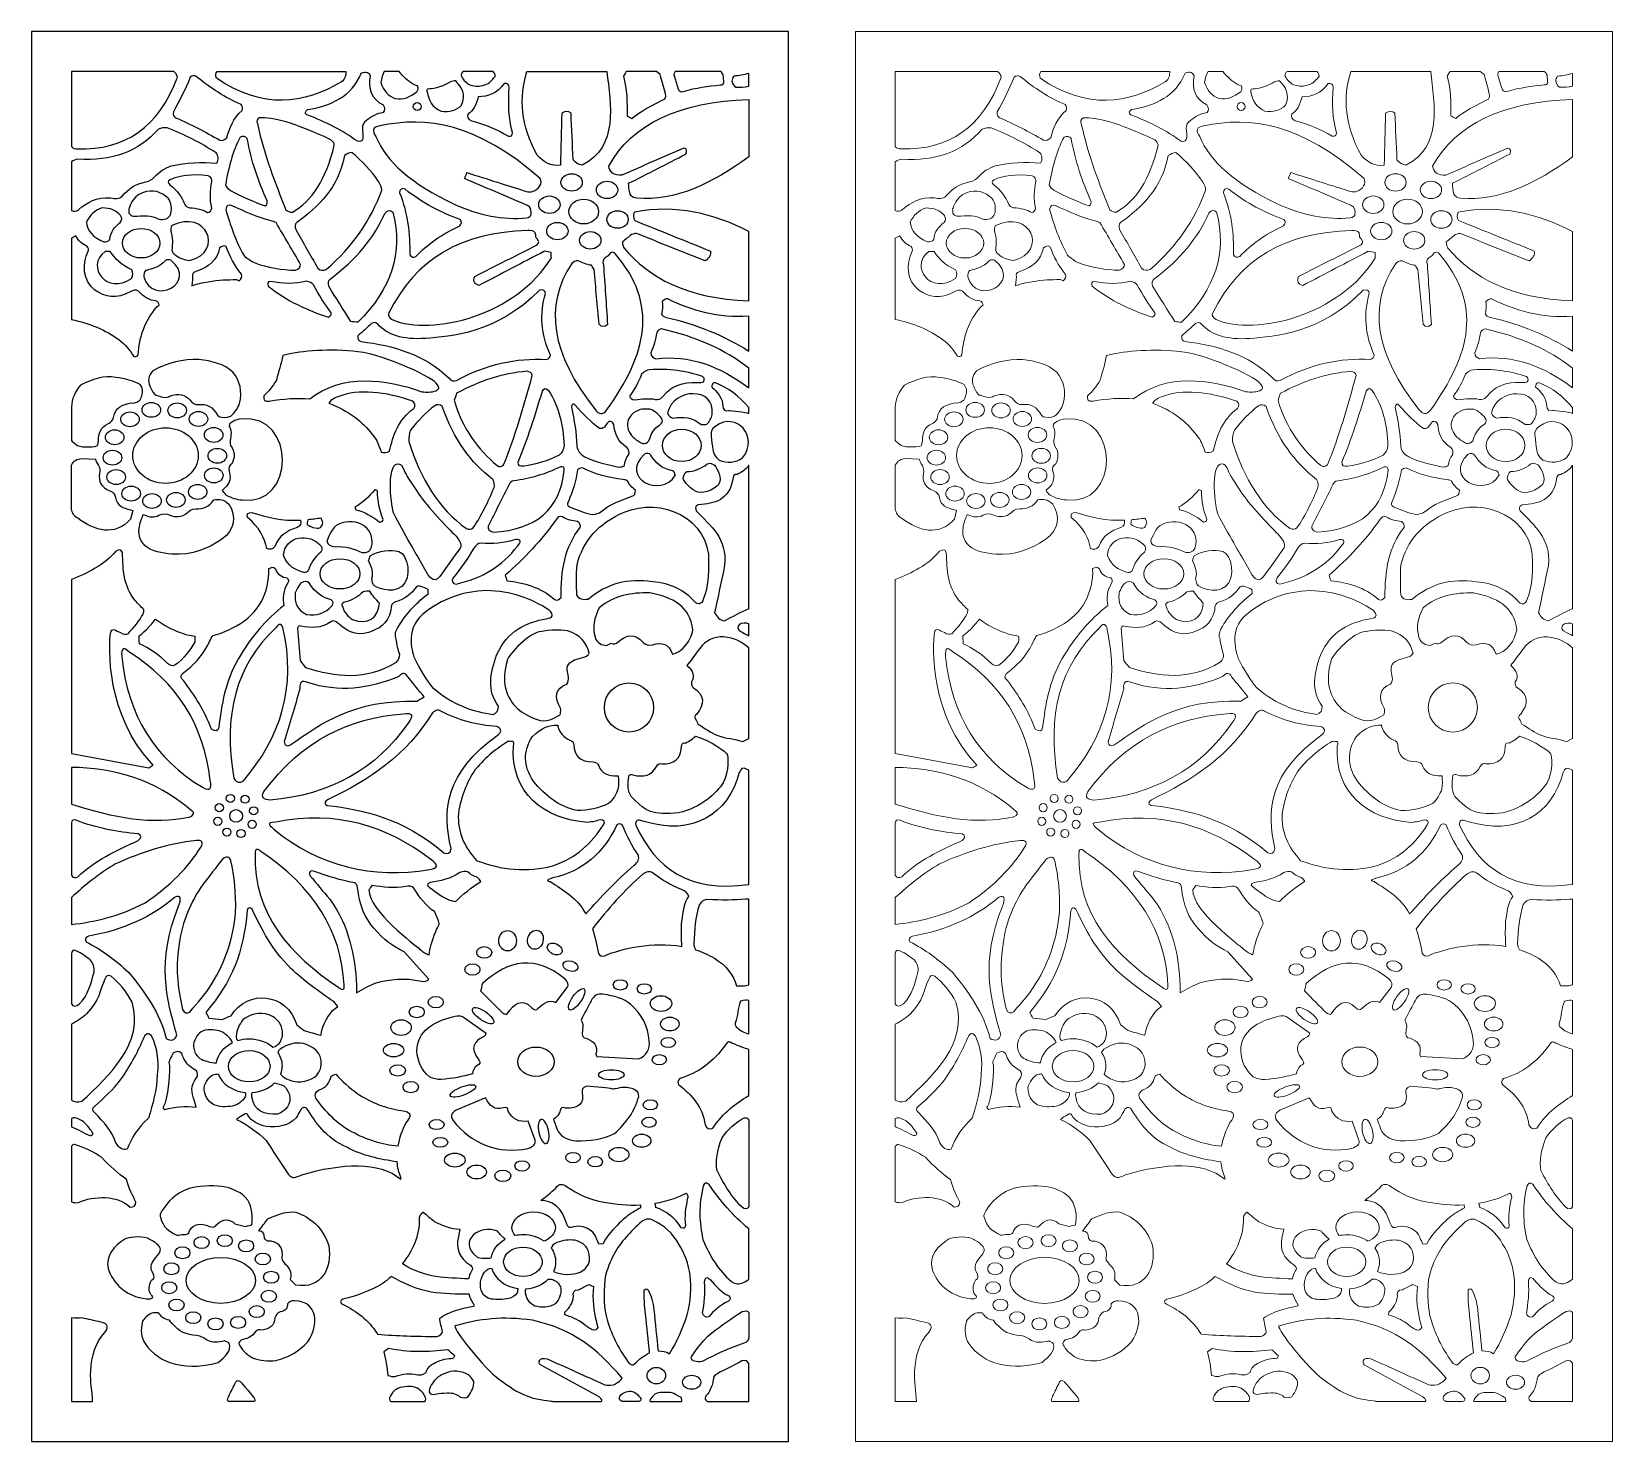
# Model space of a CAD drawing. Header units: centimetres. Extents: x -9.3 to 5, y 1.2 to 13.9.
import ezdxf

# ---------------------------------------------------------------- set-up
doc = ezdxf.new("R2010")
doc.units = ezdxf.units.CM
doc.header["$MEASUREMENT"] = 0
doc.layers.add('layer 1', color=7, linetype='Continuous')

msp = doc.modelspace()

# ---------------------------------------------------------------- linework, layer by layer
at = {"layer": 'layer 1', "color": 242}
for points, knots in [([(-9.31803, 13.9212), (-9.31803, 13.9212), (-2.47994, 13.9212), (-2.47994, 13.9212), (-2.47994, 13.9212), (-2.47994, 13.9212), (-2.47994, 1.18342), (-2.47994, 1.18342), (-2.47994, 1.18342), (-2.47994, 1.18342), (-9.31803, 1.18342), (-9.31803, 1.18342), (-9.31803, 1.18342), (-9.31803, 1.18342), (-9.31803, 13.9212), (-9.31803, 13.9212)], [0, 0, 0, 0, 0.2, 0.2, 0.2, 0.2, 0.4, 0.4, 0.4, 0.4, 0.6, 0.6, 0.6, 0.6, 1, 1, 1, 1]), ([(-8.03411, 13.56122), (-8.01813, 13.54893), (-8.00624, 13.53254), (-8.00075, 13.50972), (-8.00075, 13.50972), (-8.16684, 13.05808), (-8.47199, 12.84909), (-8.90373, 12.86102), (-8.90373, 12.86102), (-8.92495, 12.85916), (-8.94303, 12.86661), (-8.95805, 12.88345), (-8.95805, 12.88345), (-8.95805, 12.88345), (-8.95805, 13.56122), (-8.95805, 13.56122), (-8.95805, 13.56122), (-8.95805, 13.56122), (-8.03411, 13.56122), (-8.03411, 13.56122)], [0, 0, 0, 0, 0.16666667, 0.16666667, 0.16666667, 0.16666667, 0.33333333, 0.33333333, 0.33333333, 0.33333333, 0.5, 0.5, 0.5, 0.5, 0.66666667, 0.66666667, 0.66666667, 0.66666667, 1, 1, 1, 1]), ([(-7.88506, 13.5081), (-7.86688, 13.52692), (-7.84866, 13.52315), (-7.83042, 13.51616), (-7.83042, 13.51616), (-7.70221, 13.41316), (-7.56932, 13.32191), (-7.42392, 13.26182), (-7.42392, 13.26182), (-7.40922, 13.24479), (-7.40922, 13.22628), (-7.41589, 13.20709), (-7.41589, 13.20709), (-7.50171, 13.13641), (-7.52886, 13.04889), (-7.55408, 12.96081), (-7.55408, 12.96081), (-7.5755, 12.94312), (-7.59694, 12.93347), (-7.61834, 12.9415), (-7.61834, 12.9415), (-7.74965, 13.01467), (-7.88121, 13.0869), (-8.01682, 13.14272), (-8.01682, 13.14272), (-8.03185, 13.15477), (-8.04416, 13.16874), (-8.0377, 13.19583), (-8.0377, 13.19583), (-7.98118, 13.29711), (-7.92868, 13.40041), (-7.88506, 13.5081)], [0, 0, 0, 0, 0.11111111, 0.11111111, 0.11111111, 0.11111111, 0.22222222, 0.22222222, 0.22222222, 0.22222222, 0.33333333, 0.33333333, 0.33333333, 0.33333333, 0.44444444, 0.44444444, 0.44444444, 0.44444444, 0.55555556, 0.55555556, 0.55555556, 0.55555556, 0.66666667, 0.66666667, 0.66666667, 0.66666667, 0.77777778, 0.77777778, 0.77777778, 0.77777778, 1, 1, 1, 1]), ([(-7.64192, 13.56122), (-7.6572, 13.54639), (-7.65678, 13.52487), (-7.64887, 13.50006), (-7.64887, 13.50006), (-7.22334, 13.21349), (-6.86303, 13.26502), (-6.51892, 13.46786), (-6.51892, 13.46786), (-6.48263, 13.49229), (-6.47794, 13.53015), (-6.47884, 13.56122), (-6.47884, 13.56122), (-6.47884, 13.56122), (-7.64192, 13.56122), (-7.64192, 13.56122)], [0, 0, 0, 0, 0.2, 0.2, 0.2, 0.2, 0.4, 0.4, 0.4, 0.4, 0.6, 0.6, 0.6, 0.6, 1, 1, 1, 1]), ([(-6.82462, 13.21676), (-6.84289, 13.20066), (-6.85576, 13.18458), (-6.83105, 13.16847), (-6.83105, 13.16847), (-6.65719, 13.10432), (-6.50576, 13.02446), (-6.37474, 12.93023), (-6.37474, 12.93023), (-6.30861, 12.91417), (-6.32481, 12.99895), (-6.32974, 13.04291), (-6.32974, 13.04291), (-6.33029, 13.07835), (-6.31798, 13.10303), (-6.29279, 13.11695), (-6.29279, 13.11695), (-6.24994, 13.15425), (-6.20175, 13.18217), (-6.14176, 13.18939), (-6.14176, 13.18939), (-6.12514, 13.21247), (-6.12569, 13.23553), (-6.14336, 13.25861), (-6.14336, 13.25861), (-6.25021, 13.31413), (-6.28076, 13.40534), (-6.25905, 13.52099), (-6.25905, 13.52099), (-6.26897, 13.55022), (-6.29094, 13.5647), (-6.33938, 13.54674), (-6.33938, 13.54674), (-6.42781, 13.33633), (-6.60763, 13.25108), (-6.82462, 13.21676)], [0, 0, 0, 0, 0.1, 0.1, 0.1, 0.1, 0.2, 0.2, 0.2, 0.2, 0.3, 0.3, 0.3, 0.3, 0.4, 0.4, 0.4, 0.4, 0.5, 0.5, 0.5, 0.5, 0.6, 0.6, 0.6, 0.6, 0.7, 0.7, 0.7, 0.7, 0.8, 0.8, 0.8, 0.8, 1, 1, 1, 1]), ([(-5.99899, 13.56122), (-5.99437, 13.55582), (-5.98605, 13.54629), (-5.97064, 13.52903), (-5.97064, 13.52903), (-5.93066, 13.48426), (-5.88668, 13.4469), (-5.83165, 13.43004), (-5.83165, 13.43004), (-5.82176, 13.40872), (-5.82658, 13.39182), (-5.83808, 13.37692), (-5.83808, 13.37692), (-5.8988, 13.33237), (-5.96188, 13.30098), (-6.0333, 13.31656), (-6.0333, 13.31656), (-6.0954, 13.33809), (-6.13997, 13.38492), (-6.16345, 13.46224), (-6.16345, 13.46224), (-6.15711, 13.49858), (-6.14851, 13.53301), (-6.13247, 13.56122), (-6.13247, 13.56122), (-6.13247, 13.56122), (-5.99899, 13.56122), (-5.99899, 13.56122)], [0, 0, 0, 0, 0.125, 0.125, 0.125, 0.125, 0.25, 0.25, 0.25, 0.25, 0.375, 0.375, 0.375, 0.375, 0.5, 0.5, 0.5, 0.5, 0.625, 0.625, 0.625, 0.625, 0.75, 0.75, 0.75, 0.75, 1, 1, 1, 1]), ([(-5.74489, 13.37852), (-5.74328, 13.38335), (-5.76047, 13.40693), (-5.724, 13.40427), (-5.724, 13.40427), (-5.68753, 13.40162), (-5.57896, 13.43108), (-5.53441, 13.46786), (-5.53441, 13.46786), (-5.51834, 13.47349), (-5.50228, 13.47591), (-5.48621, 13.47511), (-5.48621, 13.47511), (-5.43097, 13.41695), (-5.39042, 13.3531), (-5.43399, 13.25618), (-5.43399, 13.25618), (-5.48135, 13.20966), (-5.54227, 13.19034), (-5.61957, 13.20387), (-5.61957, 13.20387), (-5.70263, 13.23627), (-5.73054, 13.30318), (-5.74489, 13.37852)], [0, 0, 0, 0, 0.14285714, 0.14285714, 0.14285714, 0.14285714, 0.28571429, 0.28571429, 0.28571429, 0.28571429, 0.42857143, 0.42857143, 0.42857143, 0.42857143, 0.57142857, 0.57142857, 0.57142857, 0.57142857, 0.71428571, 0.71428571, 0.71428571, 0.71428571, 1, 1, 1, 1]), ([(-5.14892, 13.56122), (-5.1374, 13.54887), (-5.12852, 13.53521), (-5.13032, 13.51616), (-5.13032, 13.51616), (-5.16012, 13.48201), (-5.17954, 13.45534), (-5.22431, 13.4405), (-5.22431, 13.4405), (-5.27816, 13.42534), (-5.29501, 13.42248), (-5.35928, 13.44132), (-5.35928, 13.44132), (-5.39327, 13.45708), (-5.41656, 13.48298), (-5.4356, 13.51696), (-5.4356, 13.51696), (-5.44134, 13.53803), (-5.43063, 13.55261), (-5.41643, 13.56122), (-5.41643, 13.56122), (-5.41643, 13.56122), (-5.14892, 13.56122), (-5.14892, 13.56122)], [0, 0, 0, 0, 0.14285714, 0.14285714, 0.14285714, 0.14285714, 0.28571429, 0.28571429, 0.28571429, 0.28571429, 0.42857143, 0.42857143, 0.42857143, 0.42857143, 0.57142857, 0.57142857, 0.57142857, 0.57142857, 0.71428571, 0.71428571, 0.71428571, 0.71428571, 1, 1, 1, 1]), ([(-5.28376, 13.33265), (-5.19299, 13.33012), (-5.11267, 13.36416), (-5.04757, 13.45177), (-5.04757, 13.45177), (-5.01974, 13.45711), (-5.00474, 13.44531), (-5.00259, 13.41636), (-5.00259, 13.41636), (-5.01431, 13.27089), (-5.0091, 13.13315), (-4.97366, 13.00911), (-4.97366, 13.00911), (-4.97255, 12.97685), (-4.99025, 12.97474), (-5.01062, 12.97692), (-5.01062, 12.97692), (-5.10796, 13.03513), (-5.2175, 13.0829), (-5.34481, 13.11535), (-5.34481, 13.11535), (-5.3764, 13.12984), (-5.38656, 13.15077), (-5.37534, 13.17812), (-5.37534, 13.17812), (-5.33115, 13.20227), (-5.30222, 13.25701), (-5.28376, 13.33265)], [0, 0, 0, 0, 0.125, 0.125, 0.125, 0.125, 0.25, 0.25, 0.25, 0.25, 0.375, 0.375, 0.375, 0.375, 0.5, 0.5, 0.5, 0.5, 0.625, 0.625, 0.625, 0.625, 0.75, 0.75, 0.75, 0.75, 1, 1, 1, 1]), ([(-4.84356, 13.56122), (-4.91638, 13.32341), (-4.89802, 13.073), (-4.75033, 12.80468), (-4.75033, 12.80468), (-4.69161, 12.74094), (-4.62634, 12.69953), (-4.54145, 12.71453), (-4.54145, 12.71453), (-4.53717, 12.8712), (-4.53288, 13.02788), (-4.52859, 13.18455), (-4.52859, 13.18455), (-4.49645, 13.206), (-4.46862, 13.20601), (-4.44505, 13.18455), (-4.44505, 13.18455), (-4.43862, 13.04398), (-4.43219, 12.9034), (-4.42576, 12.76282), (-4.42576, 12.76282), (-4.40328, 12.73384), (-4.3765, 12.71776), (-4.34543, 12.71453), (-4.34543, 12.71453), (-4.01151, 12.88182), (-4.08829, 13.26244), (-4.1207, 13.56122), (-4.1207, 13.56122), (-4.1207, 13.56122), (-4.84356, 13.56122), (-4.84356, 13.56122)], [0, 0, 0, 0, 0.11111111, 0.11111111, 0.11111111, 0.11111111, 0.22222222, 0.22222222, 0.22222222, 0.22222222, 0.33333333, 0.33333333, 0.33333333, 0.33333333, 0.44444444, 0.44444444, 0.44444444, 0.44444444, 0.55555556, 0.55555556, 0.55555556, 0.55555556, 0.66666667, 0.66666667, 0.66666667, 0.66666667, 0.77777778, 0.77777778, 0.77777778, 0.77777778, 1, 1, 1, 1]), ([(-3.97106, 13.51937), (-3.97106, 13.51937), (-3.9563, 13.54513), (-3.94543, 13.56122), (-3.94543, 13.56122), (-3.94543, 13.56122), (-3.67363, 13.56122), (-3.67363, 13.56122), (-3.67363, 13.56122), (-3.67363, 13.56122), (-3.63847, 13.53225), (-3.63847, 13.53225), (-3.63847, 13.53225), (-3.62294, 13.47539), (-3.6074, 13.41851), (-3.59187, 13.36163), (-3.59187, 13.36163), (-3.58437, 13.32728), (-3.59187, 13.30798), (-3.61437, 13.30368), (-3.61437, 13.30368), (-3.78196, 13.2224), (-3.85237, 13.17464), (-3.89554, 13.13627), (-3.89554, 13.13627), (-3.91001, 13.14432), (-3.92447, 13.15237), (-3.93893, 13.16041), (-3.93893, 13.16041), (-3.93518, 13.28008), (-3.94053, 13.39973), (-3.97106, 13.51937)], [0, 0, 0, 0, 0.11111111, 0.11111111, 0.11111111, 0.11111111, 0.22222222, 0.22222222, 0.22222222, 0.22222222, 0.33333333, 0.33333333, 0.33333333, 0.33333333, 0.44444444, 0.44444444, 0.44444444, 0.44444444, 0.55555556, 0.55555556, 0.55555556, 0.55555556, 0.66666667, 0.66666667, 0.66666667, 0.66666667, 0.77777778, 0.77777778, 0.77777778, 0.77777778, 1, 1, 1, 1]), ([(-3.51154, 13.51535), (-3.52097, 13.52439), (-3.5146, 13.547), (-3.50534, 13.56122), (-3.50534, 13.56122), (-3.50534, 13.56122), (-3.09582, 13.56122), (-3.09582, 13.56122), (-3.09582, 13.56122), (-3.08246, 13.55326), (-3.07326, 13.54227), (-3.07048, 13.52661), (-3.07048, 13.52661), (-3.06834, 13.50488), (-3.06621, 13.48315), (-3.06407, 13.46142), (-3.06407, 13.46142), (-3.06621, 13.44532), (-3.07693, 13.43782), (-3.09619, 13.43889), (-3.09619, 13.43889), (-3.20664, 13.42762), (-3.31702, 13.41677), (-3.42959, 13.37934), (-3.42959, 13.37934), (-3.44861, 13.37506), (-3.46335, 13.38043), (-3.47377, 13.39543), (-3.47377, 13.39543), (-3.48637, 13.4354), (-3.49896, 13.47537), (-3.51154, 13.51535)], [0, 0, 0, 0, 0.11111111, 0.11111111, 0.11111111, 0.11111111, 0.22222222, 0.22222222, 0.22222222, 0.22222222, 0.33333333, 0.33333333, 0.33333333, 0.33333333, 0.44444444, 0.44444444, 0.44444444, 0.44444444, 0.55555556, 0.55555556, 0.55555556, 0.55555556, 0.66666667, 0.66666667, 0.66666667, 0.66666667, 0.77777778, 0.77777778, 0.77777778, 0.77777778, 1, 1, 1, 1]), ([(-2.99176, 13.47511), (-2.98963, 13.48958), (-2.98563, 13.50407), (-2.97489, 13.51857), (-2.97489, 13.51857), (-2.92886, 13.52361), (-2.88326, 13.52993), (-2.83992, 13.54312), (-2.83992, 13.54312), (-2.83992, 13.54312), (-2.83992, 13.42759), (-2.83992, 13.42759), (-2.83992, 13.42759), (-2.87905, 13.42027), (-2.91812, 13.41762), (-2.95721, 13.41958), (-2.95721, 13.41958), (-2.97377, 13.43105), (-2.98596, 13.44862), (-2.99176, 13.47511)], [0, 0, 0, 0, 0.16666667, 0.16666667, 0.16666667, 0.16666667, 0.33333333, 0.33333333, 0.33333333, 0.33333333, 0.5, 0.5, 0.5, 0.5, 0.66666667, 0.66666667, 0.66666667, 0.66666667, 1, 1, 1, 1]), ([(-4.10442, 12.70487), (-4.10122, 12.6802), (-4.08945, 12.6598), (-4.06907, 12.6437), (-4.06907, 12.6437), (-4.04662, 12.6265), (-4.01662, 12.62438), (-3.98552, 12.62439), (-3.98552, 12.62439), (-3.79914, 12.70594), (-3.61276, 12.78749), (-3.42638, 12.86905), (-3.42638, 12.86905), (-3.39586, 12.86407), (-3.39479, 12.84288), (-3.40709, 12.81433), (-3.40709, 12.81433), (-3.57956, 12.72633), (-3.75202, 12.63834), (-3.92447, 12.55035), (-3.92447, 12.55035), (-3.92341, 12.51977), (-3.92129, 12.48867), (-3.91161, 12.45376), (-3.91161, 12.45376), (-3.89935, 12.42744), (-3.87578, 12.41995), (-3.85056, 12.41514), (-3.85056, 12.41514), (-3.50494, 12.38686), (-3.17008, 12.54746), (-2.83992, 12.79048), (-2.83992, 12.79048), (-2.83992, 12.79048), (-2.83992, 13.30809), (-2.83992, 13.30809), (-2.83992, 13.30809), (-3.46683, 13.28556), (-3.89455, 13.08993), (-4.10442, 12.70487)], [0, 0, 0, 0, 0.09090909, 0.09090909, 0.09090909, 0.09090909, 0.18181818, 0.18181818, 0.18181818, 0.18181818, 0.27272727, 0.27272727, 0.27272727, 0.27272727, 0.36363636, 0.36363636, 0.36363636, 0.36363636, 0.45454545, 0.45454545, 0.45454545, 0.45454545, 0.54545455, 0.54545455, 0.54545455, 0.54545455, 0.63636364, 0.63636364, 0.63636364, 0.63636364, 0.72727273, 0.72727273, 0.72727273, 0.72727273, 0.81818182, 0.81818182, 0.81818182, 0.81818182, 1, 1, 1, 1]), ([(-7.27772, 13.08959), (-7.2863, 13.11106), (-7.28415, 13.12983), (-7.25844, 13.14272), (-7.25844, 13.14272), (-7.13946, 13.14815), (-6.95603, 13.10516), (-6.61413, 12.94312), (-6.61413, 12.94312), (-6.59612, 12.9279), (-6.58235, 12.9122), (-6.5836, 12.89482), (-6.5836, 12.89482), (-6.65725, 12.5868), (-6.78471, 12.3889), (-6.96119, 12.2912), (-6.96119, 12.2912), (-6.98743, 12.28907), (-7.00725, 12.29551), (-7.02063, 12.31051), (-7.02063, 12.31051), (-7.11589, 12.55239), (-7.21309, 12.79078), (-7.27772, 13.08959)], [0, 0, 0, 0, 0.14285714, 0.14285714, 0.14285714, 0.14285714, 0.28571429, 0.28571429, 0.28571429, 0.28571429, 0.42857143, 0.42857143, 0.42857143, 0.42857143, 0.57142857, 0.57142857, 0.57142857, 0.57142857, 0.71428571, 0.71428571, 0.71428571, 0.71428571, 1, 1, 1, 1]), ([(-4.8056, 12.2767), (-4.80299, 12.2488), (-4.82593, 12.24413), (-4.84738, 12.23807), (-4.84738, 12.23807), (-5.05892, 12.21874), (-5.27475, 12.25951), (-5.49488, 12.3604), (-5.49488, 12.3604), (-5.89635, 12.54605), (-6.11465, 12.75209), (-6.20763, 12.97209), (-6.20763, 12.97209), (-6.24725, 13.03002), (-6.23546, 13.0622), (-6.17229, 13.06866), (-6.17229, 13.06866), (-5.7543, 13.16042), (-5.29532, 13.09473), (-4.72302, 12.59381), (-4.72302, 12.59381), (-4.71494, 12.5718), (-4.71011, 12.5498), (-4.72783, 12.52782), (-4.72783, 12.52782), (-4.73963, 12.50339), (-4.76321, 12.48783), (-4.7921, 12.47631), (-4.7921, 12.47631), (-4.80496, 12.47201), (-4.81887, 12.47092), (-4.83388, 12.47309), (-4.83388, 12.47309), (-5.01757, 12.53104), (-5.20128, 12.58898), (-5.38498, 12.64693), (-5.38498, 12.64693), (-5.39248, 12.62923), (-5.39998, 12.61152), (-5.40748, 12.59381), (-5.40748, 12.59381), (-5.22271, 12.51493), (-5.03793, 12.43606), (-4.85316, 12.35719), (-4.85316, 12.35719), (-4.8419, 12.35128), (-4.83066, 12.34538), (-4.81942, 12.33948), (-4.81942, 12.33948), (-4.80868, 12.31941), (-4.80128, 12.29888), (-4.8056, 12.2767)], [0, 0, 0, 0, 0.07142857, 0.07142857, 0.07142857, 0.07142857, 0.14285714, 0.14285714, 0.14285714, 0.14285714, 0.21428571, 0.21428571, 0.21428571, 0.21428571, 0.28571429, 0.28571429, 0.28571429, 0.28571429, 0.35714286, 0.35714286, 0.35714286, 0.35714286, 0.42857143, 0.42857143, 0.42857143, 0.42857143, 0.5, 0.5, 0.5, 0.5, 0.57142857, 0.57142857, 0.57142857, 0.57142857, 0.64285714, 0.64285714, 0.64285714, 0.64285714, 0.71428571, 0.71428571, 0.71428571, 0.71428571, 0.78571429, 0.78571429, 0.78571429, 0.78571429, 0.85714286, 0.85714286, 0.85714286, 0.85714286, 1, 1, 1, 1]), ([(-5.83407, 13.20871), (-5.81411, 13.20871), (-5.79792, 13.22457), (-5.79792, 13.24413), (-5.79792, 13.24413), (-5.79792, 13.26368), (-5.81411, 13.27954), (-5.83407, 13.27954), (-5.83407, 13.27954), (-5.85404, 13.27954), (-5.87022, 13.26368), (-5.87022, 13.24413), (-5.87022, 13.24413), (-5.87022, 13.22457), (-5.85404, 13.20871), (-5.83407, 13.20871)], [0, 0, 0, 0, 0.2, 0.2, 0.2, 0.2, 0.4, 0.4, 0.4, 0.4, 0.6, 0.6, 0.6, 0.6, 1, 1, 1, 1]), ([(-8.95805, 12.74458), (-8.94068, 12.75659), (-8.92258, 12.76634), (-8.90212, 12.76926), (-8.90212, 12.76926), (-8.59257, 12.74778), (-8.34942, 12.83792), (-8.17266, 13.03968), (-8.17266, 13.03968), (-8.14776, 13.04958), (-8.12153, 13.05548), (-8.09233, 13.05256), (-8.09233, 13.05256), (-7.93743, 12.98969), (-7.78987, 12.91578), (-7.65208, 12.82721), (-7.65208, 12.82721), (-7.62958, 12.79607), (-7.62745, 12.76495), (-7.64565, 12.73384), (-7.64565, 12.73384), (-7.78278, 12.74489), (-7.91988, 12.7357), (-8.05698, 12.70809), (-8.05698, 12.70809), (-8.11546, 12.68706), (-8.1667, 12.65513), (-8.20801, 12.6083), (-8.20801, 12.6083), (-8.22527, 12.58605), (-8.25287, 12.57264), (-8.28513, 12.56322), (-8.28513, 12.56322), (-8.37541, 12.54809), (-8.4445, 12.50114), (-8.50044, 12.43445), (-8.50044, 12.43445), (-8.5275, 12.40979), (-8.56339, 12.40871), (-8.60327, 12.41835), (-8.60327, 12.41835), (-8.73285, 12.43108), (-8.81469, 12.37608), (-8.89247, 12.31533), (-8.89247, 12.31533), (-8.91753, 12.29324), (-8.93882, 12.29335), (-8.95805, 12.30608), (-8.95805, 12.30608), (-8.95805, 12.30608), (-8.95805, 12.74458), (-8.95805, 12.74458)], [0, 0, 0, 0, 0.07142857, 0.07142857, 0.07142857, 0.07142857, 0.14285714, 0.14285714, 0.14285714, 0.14285714, 0.21428571, 0.21428571, 0.21428571, 0.21428571, 0.28571429, 0.28571429, 0.28571429, 0.28571429, 0.35714286, 0.35714286, 0.35714286, 0.35714286, 0.42857143, 0.42857143, 0.42857143, 0.42857143, 0.5, 0.5, 0.5, 0.5, 0.57142857, 0.57142857, 0.57142857, 0.57142857, 0.64285714, 0.64285714, 0.64285714, 0.64285714, 0.71428571, 0.71428571, 0.71428571, 0.71428571, 0.78571429, 0.78571429, 0.78571429, 0.78571429, 0.85714286, 0.85714286, 0.85714286, 0.85714286, 1, 1, 1, 1]), ([(-7.43356, 12.96887), (-7.40841, 12.97908), (-7.38593, 12.97856), (-7.3693, 12.95438), (-7.3693, 12.95438), (-7.33436, 12.75242), (-7.26882, 12.56725), (-7.19096, 12.39099), (-7.19096, 12.39099), (-7.18826, 12.37598), (-7.18826, 12.36096), (-7.20701, 12.34592), (-7.20701, 12.34592), (-7.30825, 12.38322), (-7.41218, 12.42724), (-7.52194, 12.48596), (-7.52194, 12.48596), (-7.54254, 12.49885), (-7.55915, 12.51441), (-7.56692, 12.53586), (-7.56692, 12.53586), (-7.53828, 12.68813), (-7.50526, 12.8382), (-7.43356, 12.96887)], [0, 0, 0, 0, 0.14285714, 0.14285714, 0.14285714, 0.14285714, 0.28571429, 0.28571429, 0.28571429, 0.28571429, 0.42857143, 0.42857143, 0.42857143, 0.42857143, 0.57142857, 0.57142857, 0.57142857, 0.57142857, 0.71428571, 0.71428571, 0.71428571, 0.71428571, 1, 1, 1, 1]), ([(-6.92905, 12.12862), (-6.94192, 12.16188), (-6.93977, 12.1844), (-6.92263, 12.19622), (-6.92263, 12.19622), (-6.72374, 12.33911), (-6.54922, 12.50792), (-6.49203, 12.80145), (-6.49203, 12.80145), (-6.47169, 12.81537), (-6.44919, 12.82503), (-6.42455, 12.83043), (-6.42455, 12.83043), (-6.33415, 12.75082), (-6.24817, 12.66751), (-6.18353, 12.56644), (-6.18353, 12.56644), (-6.16532, 12.54067), (-6.1557, 12.51492), (-6.1546, 12.48918), (-6.1546, 12.48918), (-6.25115, 12.22284), (-6.41371, 11.98182), (-6.65591, 11.77126), (-6.65591, 11.77126), (-6.68299, 11.76461), (-6.71035, 11.75579), (-6.73303, 11.78415), (-6.73303, 11.78415), (-6.79837, 11.89897), (-6.86372, 12.0138), (-6.92905, 12.12862)], [0, 0, 0, 0, 0.11111111, 0.11111111, 0.11111111, 0.11111111, 0.22222222, 0.22222222, 0.22222222, 0.22222222, 0.33333333, 0.33333333, 0.33333333, 0.33333333, 0.44444444, 0.44444444, 0.44444444, 0.44444444, 0.55555556, 0.55555556, 0.55555556, 0.55555556, 0.66666667, 0.66666667, 0.66666667, 0.66666667, 0.77777778, 0.77777778, 0.77777778, 0.77777778, 1, 1, 1, 1]), ([(-8.06885, 12.53747), (-8.0839, 12.55409), (-8.09358, 12.57018), (-8.06564, 12.58253), (-8.06564, 12.58253), (-7.9837, 12.62146), (-7.87231, 12.63641), (-7.72179, 12.61955), (-7.72179, 12.61955), (-7.69198, 12.6049), (-7.68731, 12.58693), (-7.68966, 12.56804), (-7.68966, 12.56804), (-7.70426, 12.4857), (-7.70881, 12.4047), (-7.69126, 12.3266), (-7.69126, 12.3266), (-7.69395, 12.30193), (-7.70627, 12.28906), (-7.72822, 12.28796), (-7.72822, 12.28796), (-7.77042, 12.31129), (-7.82425, 12.32584), (-7.89211, 12.32982), (-7.89211, 12.32982), (-7.91307, 12.33499), (-7.92794, 12.34453), (-7.93388, 12.3604), (-7.93388, 12.3604), (-7.9602, 12.42775), (-8.00398, 12.48731), (-8.06885, 12.53747)], [0, 0, 0, 0, 0.11111111, 0.11111111, 0.11111111, 0.11111111, 0.22222222, 0.22222222, 0.22222222, 0.22222222, 0.33333333, 0.33333333, 0.33333333, 0.33333333, 0.44444444, 0.44444444, 0.44444444, 0.44444444, 0.55555556, 0.55555556, 0.55555556, 0.55555556, 0.66666667, 0.66666667, 0.66666667, 0.66666667, 0.77777778, 0.77777778, 0.77777778, 0.77777778, 1, 1, 1, 1]), ([(-4.43927, 12.47952), (-4.38607, 12.47952), (-4.34287, 12.51484), (-4.34287, 12.55838), (-4.34287, 12.55838), (-4.34287, 12.60194), (-4.38607, 12.63726), (-4.43927, 12.63726), (-4.43927, 12.63726), (-4.4925, 12.63726), (-4.53568, 12.60194), (-4.53568, 12.55838), (-4.53568, 12.55838), (-4.53568, 12.51484), (-4.4925, 12.47952), (-4.43927, 12.47952)], [0, 0, 0, 0, 0.2, 0.2, 0.2, 0.2, 0.4, 0.4, 0.4, 0.4, 0.6, 0.6, 0.6, 0.6, 1, 1, 1, 1]), ([(-4.11953, 12.41191), (-4.06633, 12.41191), (-4.02313, 12.44723), (-4.02313, 12.49077), (-4.02313, 12.49077), (-4.02313, 12.53433), (-4.06633, 12.56965), (-4.11953, 12.56965), (-4.11953, 12.56965), (-4.17276, 12.56965), (-4.21594, 12.53433), (-4.21594, 12.49077), (-4.21594, 12.49077), (-4.21594, 12.44723), (-4.17276, 12.41191), (-4.11953, 12.41191)], [0, 0, 0, 0, 0.2, 0.2, 0.2, 0.2, 0.4, 0.4, 0.4, 0.4, 0.6, 0.6, 0.6, 0.6, 1, 1, 1, 1]), ([(-8.44, 12.31855), (-8.43357, 12.32982), (-8.41267, 12.42857), (-8.31628, 12.46503), (-8.31628, 12.46503), (-8.21989, 12.50149), (-8.14706, 12.47305), (-8.08491, 12.41513), (-8.08491, 12.41513), (-8.05038, 12.36747), (-8.05093, 12.3286), (-8.05921, 12.2767), (-8.05921, 12.2767), (-8.0694, 12.25416), (-8.08388, 12.2381), (-8.10259, 12.22841), (-8.10259, 12.22841), (-8.12457, 12.22305), (-8.14653, 12.2236), (-8.16847, 12.22679), (-8.16847, 12.22679), (-8.23302, 12.26723), (-8.30799, 12.25944), (-8.39823, 12.25256), (-8.39823, 12.25256), (-8.41805, 12.2574), (-8.43145, 12.26651), (-8.4384, 12.27992), (-8.4384, 12.27992), (-8.43893, 12.2928), (-8.43947, 12.30568), (-8.44, 12.31855)], [0, 0, 0, 0, 0.11111111, 0.11111111, 0.11111111, 0.11111111, 0.22222222, 0.22222222, 0.22222222, 0.22222222, 0.33333333, 0.33333333, 0.33333333, 0.33333333, 0.44444444, 0.44444444, 0.44444444, 0.44444444, 0.55555556, 0.55555556, 0.55555556, 0.55555556, 0.66666667, 0.66666667, 0.66666667, 0.66666667, 0.77777778, 0.77777778, 0.77777778, 0.77777778, 1, 1, 1, 1]), ([(-5.99457, 12.46503), (-5.99299, 12.49936), (-5.97639, 12.5101), (-5.94477, 12.49722), (-5.94477, 12.49722), (-5.78559, 12.37181), (-5.61877, 12.28462), (-5.44669, 12.22359), (-5.44669, 12.22359), (-5.42625, 12.20428), (-5.43593, 12.18497), (-5.4499, 12.16564), (-5.4499, 12.16564), (-5.61635, 12.0916), (-5.74463, 11.99717), (-5.84676, 11.88878), (-5.84676, 11.88878), (-5.86819, 11.8796), (-5.88857, 11.87529), (-5.90138, 11.90487), (-5.90138, 11.90487), (-5.90049, 12.0916), (-5.91831, 12.27832), (-5.99457, 12.46503)], [0, 0, 0, 0, 0.14285714, 0.14285714, 0.14285714, 0.14285714, 0.28571429, 0.28571429, 0.28571429, 0.28571429, 0.42857143, 0.42857143, 0.42857143, 0.42857143, 0.57142857, 0.57142857, 0.57142857, 0.57142857, 0.71428571, 0.71428571, 0.71428571, 0.71428571, 1, 1, 1, 1]), ([(-4.64011, 12.2783), (-4.5869, 12.2783), (-4.54371, 12.31362), (-4.54371, 12.35717), (-4.54371, 12.35717), (-4.54371, 12.40072), (-4.5869, 12.43604), (-4.64011, 12.43604), (-4.64011, 12.43604), (-4.69333, 12.43604), (-4.73652, 12.40072), (-4.73652, 12.35717), (-4.73652, 12.35717), (-4.73652, 12.31362), (-4.69333, 12.2783), (-4.64011, 12.2783)], [0, 0, 0, 0, 0.2, 0.2, 0.2, 0.2, 0.4, 0.4, 0.4, 0.4, 0.6, 0.6, 0.6, 0.6, 1, 1, 1, 1]), ([(-8.5139, 12.25899), (-8.49997, 12.23648), (-8.50105, 12.2161), (-8.51712, 12.19783), (-8.51712, 12.19783), (-8.5643, 12.15927), (-8.60613, 12.11639), (-8.61031, 12.0433), (-8.61031, 12.0433), (-8.62604, 12.02375), (-8.64642, 12.02281), (-8.66654, 12.02077), (-8.66654, 12.02077), (-8.75786, 12.06263), (-8.82104, 12.11791), (-8.8224, 12.20266), (-8.8224, 12.20266), (-8.79348, 12.25952), (-8.75115, 12.30564), (-8.6794, 12.3282), (-8.6794, 12.3282), (-8.60923, 12.32874), (-8.55405, 12.30566), (-8.5139, 12.25899)], [0, 0, 0, 0, 0.14285714, 0.14285714, 0.14285714, 0.14285714, 0.28571429, 0.28571429, 0.28571429, 0.28571429, 0.42857143, 0.42857143, 0.42857143, 0.42857143, 0.57142857, 0.57142857, 0.57142857, 0.57142857, 0.71428571, 0.71428571, 0.71428571, 0.71428571, 1, 1, 1, 1]), ([(-8.06081, 12.11734), (-8.06216, 12.13371), (-8.06218, 12.15032), (-8.05278, 12.16886), (-8.05278, 12.16886), (-7.73757, 12.32195), (-7.5716, 11.93853), (-7.8905, 11.85176), (-7.8905, 11.85176), (-7.94079, 11.85931), (-7.98646, 11.87534), (-8.02386, 11.90648), (-8.02386, 11.90648), (-8.03431, 11.91458), (-8.04508, 11.92172), (-8.05117, 11.94511), (-8.05117, 11.94511), (-8.04394, 12.00252), (-8.04234, 12.05995), (-8.06081, 12.11734)], [0, 0, 0, 0, 0.16666667, 0.16666667, 0.16666667, 0.16666667, 0.33333333, 0.33333333, 0.33333333, 0.33333333, 0.5, 0.5, 0.5, 0.5, 0.66666667, 0.66666667, 0.66666667, 0.66666667, 1, 1, 1, 1]), ([(-7.56433, 12.31533), (-7.55805, 12.34992), (-7.53904, 12.35904), (-7.51131, 12.35074), (-7.51131, 12.35074), (-7.39409, 12.29453), (-7.27615, 12.24276), (-7.15462, 12.21231), (-7.15462, 12.21231), (-7.13964, 12.20695), (-7.12464, 12.20159), (-7.10964, 12.19622), (-7.10964, 12.19622), (-7.03574, 12.07013), (-6.96182, 11.94404), (-6.88791, 11.81795), (-6.88791, 11.81795), (-6.88792, 11.79381), (-6.90292, 11.77611), (-6.9329, 11.76483), (-6.9329, 11.76483), (-7.05822, 11.76979), (-7.18356, 11.78615), (-7.30886, 11.83405), (-7.30886, 11.83405), (-7.33994, 11.85149), (-7.37101, 11.87403), (-7.40205, 11.90004), (-7.40205, 11.90004), (-7.47304, 12.02882), (-7.52337, 12.16939), (-7.56433, 12.31533)], [0, 0, 0, 0, 0.11111111, 0.11111111, 0.11111111, 0.11111111, 0.22222222, 0.22222222, 0.22222222, 0.22222222, 0.33333333, 0.33333333, 0.33333333, 0.33333333, 0.44444444, 0.44444444, 0.44444444, 0.44444444, 0.55555556, 0.55555556, 0.55555556, 0.55555556, 0.66666667, 0.66666667, 0.66666667, 0.66666667, 0.77777778, 0.77777778, 0.77777778, 0.77777778, 1, 1, 1, 1]), ([(-6.62119, 11.68596), (-6.64158, 11.67204), (-6.63942, 11.64682), (-6.63405, 11.61996), (-6.63405, 11.61996), (-6.5671, 11.51373), (-6.50016, 11.40749), (-6.43321, 11.30126), (-6.43321, 11.30126), (-6.41286, 11.29912), (-6.39251, 11.29697), (-6.37215, 11.29482), (-6.37215, 11.29482), (-6.06844, 11.59313), (-5.95664, 11.92417), (-6.05564, 12.29118), (-6.05564, 12.29118), (-6.0768, 12.30861), (-6.09931, 12.3113), (-6.12472, 12.28152), (-6.12472, 12.28152), (-6.22382, 12.06011), (-6.38503, 11.8601), (-6.62119, 11.68596)], [0, 0, 0, 0, 0.14285714, 0.14285714, 0.14285714, 0.14285714, 0.28571429, 0.28571429, 0.28571429, 0.28571429, 0.42857143, 0.42857143, 0.42857143, 0.42857143, 0.57142857, 0.57142857, 0.57142857, 0.57142857, 0.71428571, 0.71428571, 0.71428571, 0.71428571, 1, 1, 1, 1]), ([(-4.33003, 12.18334), (-4.25638, 12.18334), (-4.19667, 12.23345), (-4.19667, 12.29522), (-4.19667, 12.29522), (-4.19667, 12.35698), (-4.25638, 12.40708), (-4.33003, 12.40708), (-4.33003, 12.40708), (-4.40366, 12.40708), (-4.46338, 12.35698), (-4.46338, 12.29522), (-4.46338, 12.29522), (-4.46338, 12.23345), (-4.40366, 12.18334), (-4.33003, 12.18334)], [0, 0, 0, 0, 0.2, 0.2, 0.2, 0.2, 0.4, 0.4, 0.4, 0.4, 0.6, 0.6, 0.6, 0.6, 1, 1, 1, 1]), ([(-4.02474, 12.14471), (-3.97153, 12.14471), (-3.92834, 12.18003), (-3.92834, 12.22357), (-3.92834, 12.22357), (-3.92834, 12.26713), (-3.97153, 12.30245), (-4.02474, 12.30245), (-4.02474, 12.30245), (-4.07797, 12.30245), (-4.12115, 12.26713), (-4.12115, 12.22357), (-4.12115, 12.22357), (-4.12115, 12.18003), (-4.07797, 12.14471), (-4.02474, 12.14471)], [0, 0, 0, 0, 0.2, 0.2, 0.2, 0.2, 0.4, 0.4, 0.4, 0.4, 0.6, 0.6, 0.6, 0.6, 1, 1, 1, 1]), ([(-3.86889, 12.21391), (-3.88497, 12.23965), (-3.88603, 12.26541), (-3.8721, 12.29117), (-3.8721, 12.29117), (-3.49354, 12.35927), (-3.15542, 12.27894), (-2.83992, 12.11535), (-2.83992, 12.11535), (-2.83992, 12.11535), (-2.83992, 11.48971), (-2.83992, 11.48971), (-2.83992, 11.48971), (-3.40632, 11.50994), (-3.7385, 11.69917), (-3.96529, 11.96442), (-3.96529, 11.96442), (-3.97224, 11.97675), (-3.97867, 11.99124), (-3.98136, 12.02075), (-3.98136, 12.02075), (-3.95405, 12.04275), (-3.92674, 12.06475), (-3.89942, 12.08675), (-3.89942, 12.08675), (-3.87888, 12.09346), (-3.85615, 12.1048), (-3.84479, 12.09319), (-3.84479, 12.09319), (-3.64074, 12.01217), (-3.43669, 11.93116), (-3.23263, 11.85013), (-3.23263, 11.85013), (-3.19353, 11.87536), (-3.17801, 11.90487), (-3.18603, 11.93867), (-3.18603, 11.93867), (-3.41365, 12.03042), (-3.64127, 12.12216), (-3.86889, 12.21391)], [0, 0, 0, 0, 0.09090909, 0.09090909, 0.09090909, 0.09090909, 0.18181818, 0.18181818, 0.18181818, 0.18181818, 0.27272727, 0.27272727, 0.27272727, 0.27272727, 0.36363636, 0.36363636, 0.36363636, 0.36363636, 0.45454545, 0.45454545, 0.45454545, 0.45454545, 0.54545455, 0.54545455, 0.54545455, 0.54545455, 0.63636364, 0.63636364, 0.63636364, 0.63636364, 0.72727273, 0.72727273, 0.72727273, 0.72727273, 0.81818182, 0.81818182, 0.81818182, 0.81818182, 1, 1, 1, 1]), ([(-8.32848, 11.87589), (-8.23496, 11.87589), (-8.15912, 11.93573), (-8.15912, 12.0095), (-8.15912, 12.0095), (-8.15912, 12.08327), (-8.23496, 12.1431), (-8.32848, 12.1431), (-8.32848, 12.1431), (-8.422, 12.1431), (-8.49784, 12.08327), (-8.49784, 12.0095), (-8.49784, 12.0095), (-8.49784, 11.93573), (-8.422, 11.87589), (-8.32848, 11.87589)], [0, 0, 0, 0, 0.2, 0.2, 0.2, 0.2, 0.4, 0.4, 0.4, 0.4, 0.6, 0.6, 0.6, 0.6, 1, 1, 1, 1]), ([(-4.56781, 12.04008), (-4.5146, 12.04008), (-4.47141, 12.0754), (-4.47141, 12.11894), (-4.47141, 12.11894), (-4.47141, 12.1625), (-4.5146, 12.19782), (-4.56781, 12.19782), (-4.56781, 12.19782), (-4.62104, 12.19782), (-4.66422, 12.1625), (-4.66422, 12.11894), (-4.66422, 12.11894), (-4.66422, 12.0754), (-4.62104, 12.04008), (-4.56781, 12.04008)], [0, 0, 0, 0, 0.2, 0.2, 0.2, 0.2, 0.4, 0.4, 0.4, 0.4, 0.6, 0.6, 0.6, 0.6, 1, 1, 1, 1]), ([(-8.95805, 12.05551), (-8.95805, 12.05551), (-8.9188, 12.0771), (-8.9188, 12.0771), (-8.9188, 12.0771), (-8.89523, 12.03202), (-8.86096, 11.99984), (-8.81597, 11.98052), (-8.81597, 11.98052), (-8.8042, 11.96604), (-8.801, 11.95155), (-8.80633, 11.93706), (-8.80633, 11.93706), (-8.86191, 11.8189), (-8.85791, 11.67406), (-8.74608, 11.58376), (-8.74608, 11.58376), (-8.65278, 11.52332), (-8.5505, 11.50158), (-8.42714, 11.57006), (-8.42714, 11.57006), (-8.4001, 11.58537), (-8.3744, 11.59129), (-8.35162, 11.5765), (-8.35162, 11.5765), (-8.30397, 11.51962), (-8.25203, 11.49065), (-8.19578, 11.48958), (-8.19578, 11.48958), (-8.17592, 11.48221), (-8.16793, 11.46744), (-8.16537, 11.44923), (-8.16537, 11.44923), (-8.16537, 11.44923), (-8.18294, 11.43607), (-8.18294, 11.43607), (-8.18294, 11.43607), (-8.2997, 11.31023), (-8.34244, 11.16025), (-8.35667, 11.00093), (-8.35667, 11.00093), (-8.36754, 10.98265), (-8.38144, 10.98126), (-8.39676, 10.98755), (-8.39676, 10.98755), (-8.42872, 11.04035), (-8.46725, 11.09203), (-8.5304, 11.13818), (-8.5304, 11.13818), (-8.6493, 11.2274), (-8.79463, 11.28488), (-8.95805, 11.32059), (-8.95805, 11.32059), (-8.95805, 11.32059), (-8.95805, 12.05551), (-8.95805, 12.05551)], [0, 0, 0, 0, 0.06666667, 0.06666667, 0.06666667, 0.06666667, 0.13333333, 0.13333333, 0.13333333, 0.13333333, 0.2, 0.2, 0.2, 0.2, 0.26666667, 0.26666667, 0.26666667, 0.26666667, 0.33333333, 0.33333333, 0.33333333, 0.33333333, 0.4, 0.4, 0.4, 0.4, 0.46666667, 0.46666667, 0.46666667, 0.46666667, 0.53333333, 0.53333333, 0.53333333, 0.53333333, 0.6, 0.6, 0.6, 0.6, 0.66666667, 0.66666667, 0.66666667, 0.66666667, 0.73333333, 0.73333333, 0.73333333, 0.73333333, 0.8, 0.8, 0.8, 0.8, 0.86666667, 0.86666667, 0.86666667, 0.86666667, 1, 1, 1, 1]), ([(-4.76383, 12.08516), (-4.76784, 12.04921), (-4.75554, 12.06477), (-4.73812, 12.02881), (-4.73812, 12.02881), (-4.73491, 12.01756), (-4.73921, 12.00629), (-4.75098, 11.99501), (-4.75098, 11.99501), (-4.93896, 11.89951), (-5.12695, 11.80401), (-5.31493, 11.70849), (-5.31493, 11.70849), (-5.33394, 11.66684), (-5.31734, 11.64177), (-5.27638, 11.62801), (-5.27638, 11.62801), (-5.07928, 11.73103), (-4.88219, 11.83405), (-4.6851, 11.93706), (-4.6851, 11.93706), (-4.66475, 11.93277), (-4.64441, 11.92848), (-4.62405, 11.92418), (-4.62405, 11.92418), (-4.62351, 11.90862), (-4.62298, 11.89307), (-4.62244, 11.87751), (-4.62244, 11.87751), (-4.93584, 11.35936), (-5.70027, 11.16649), (-6.05965, 11.31895), (-6.05965, 11.31895), (-6.08214, 11.32862), (-6.10183, 11.35597), (-6.09259, 11.37368), (-6.09259, 11.37368), (-5.84646, 11.87808), (-5.43789, 12.10181), (-4.83613, 12.1254), (-4.83613, 12.1254), (-4.80885, 12.12404), (-4.7806, 12.12391), (-4.76865, 12.10286), (-4.76865, 12.10286), (-4.76704, 12.09696), (-4.76543, 12.09105), (-4.76383, 12.08516)], [0, 0, 0, 0, 0.07692308, 0.07692308, 0.07692308, 0.07692308, 0.15384615, 0.15384615, 0.15384615, 0.15384615, 0.23076923, 0.23076923, 0.23076923, 0.23076923, 0.30769231, 0.30769231, 0.30769231, 0.30769231, 0.38461538, 0.38461538, 0.38461538, 0.38461538, 0.46153846, 0.46153846, 0.46153846, 0.46153846, 0.53846154, 0.53846154, 0.53846154, 0.53846154, 0.61538462, 0.61538462, 0.61538462, 0.61538462, 0.69230769, 0.69230769, 0.69230769, 0.69230769, 0.76923077, 0.76923077, 0.76923077, 0.76923077, 0.84615385, 0.84615385, 0.84615385, 0.84615385, 1, 1, 1, 1]), ([(-4.27057, 11.95638), (-4.21736, 11.95638), (-4.17417, 11.9917), (-4.17417, 12.03524), (-4.17417, 12.03524), (-4.17417, 12.0788), (-4.21736, 12.11412), (-4.27057, 12.11412), (-4.27057, 12.11412), (-4.3238, 12.11412), (-4.36698, 12.0788), (-4.36698, 12.03524), (-4.36698, 12.03524), (-4.36698, 11.9917), (-4.3238, 11.95638), (-4.27057, 11.95638)], [0, 0, 0, 0, 0.2, 0.2, 0.2, 0.2, 0.4, 0.4, 0.4, 0.4, 0.6, 0.6, 0.6, 0.6, 1, 1, 1, 1]), ([(-8.65431, 11.93545), (-8.63851, 11.93518), (-8.62271, 11.93491), (-8.6069, 11.93465), (-8.6069, 11.93465), (-8.56615, 11.87059), (-8.51062, 11.81226), (-8.41411, 11.76966), (-8.41411, 11.76966), (-8.39756, 11.74567), (-8.40012, 11.71912), (-8.41571, 11.69079), (-8.41571, 11.69079), (-8.63577, 11.53764), (-8.8364, 11.79874), (-8.65431, 11.93545)], [0, 0, 0, 0, 0.2, 0.2, 0.2, 0.2, 0.4, 0.4, 0.4, 0.4, 0.6, 0.6, 0.6, 0.6, 1, 1, 1, 1]), ([(-8.30324, 11.70608), (-8.30831, 11.71413), (-8.29629, 11.76242), (-8.28878, 11.76242), (-8.28878, 11.76242), (-8.28127, 11.76242), (-8.15677, 11.78736), (-8.10723, 11.85416), (-8.10723, 11.85416), (-8.0913, 11.8602), (-8.08178, 11.86383), (-8.06063, 11.85658), (-8.06063, 11.85658), (-7.80573, 11.6499), (-8.2321, 11.43693), (-8.30324, 11.70608)], [0, 0, 0, 0, 0.2, 0.2, 0.2, 0.2, 0.4, 0.4, 0.4, 0.4, 0.6, 0.6, 0.6, 0.6, 1, 1, 1, 1]), ([(-7.87136, 11.62507), (-7.86764, 11.65552), (-7.86264, 11.70834), (-7.86479, 11.72298), (-7.86479, 11.72298), (-7.8677, 11.74279), (-7.84355, 11.74997), (-7.82623, 11.75679), (-7.82623, 11.75679), (-7.7167, 11.79419), (-7.64014, 11.85722), (-7.62057, 11.96764), (-7.62057, 11.96764), (-7.60076, 11.98163), (-7.58096, 11.99238), (-7.56112, 11.98052), (-7.56112, 11.98052), (-7.52613, 11.88903), (-7.48799, 11.80532), (-7.42295, 11.73103), (-7.42295, 11.73103), (-7.41252, 11.70529), (-7.42274, 11.68548), (-7.44231, 11.66838), (-7.44231, 11.66838), (-7.45242, 11.6735), (-7.45777, 11.67538), (-7.46799, 11.68041), (-7.46799, 11.68041), (-7.54724, 11.67989), (-7.62697, 11.67882), (-7.7219, 11.66033), (-7.7219, 11.66033), (-7.7768, 11.65368), (-7.82609, 11.64137), (-7.87136, 11.62507)], [0, 0, 0, 0, 0.1, 0.1, 0.1, 0.1, 0.2, 0.2, 0.2, 0.2, 0.3, 0.3, 0.3, 0.3, 0.4, 0.4, 0.4, 0.4, 0.5, 0.5, 0.5, 0.5, 0.6, 0.6, 0.6, 0.6, 0.7, 0.7, 0.7, 0.7, 0.8, 0.8, 0.8, 0.8, 1, 1, 1, 1]), ([(-4.43767, 11.826), (-4.42323, 11.8405), (-4.40719, 11.85286), (-4.37983, 11.85014), (-4.37983, 11.85014), (-4.34342, 11.83186), (-4.30596, 11.81525), (-4.26093, 11.8099), (-4.26093, 11.8099), (-4.25289, 11.79703), (-4.24486, 11.78416), (-4.23683, 11.77128), (-4.23683, 11.77128), (-4.2213, 11.60656), (-4.20577, 11.44184), (-4.19024, 11.27711), (-4.19024, 11.27711), (-4.16723, 11.24867), (-4.14205, 11.24813), (-4.11472, 11.2755), (-4.11472, 11.2755), (-4.12704, 11.45524), (-4.13936, 11.63498), (-4.15167, 11.81473), (-4.15167, 11.81473), (-4.16186, 11.84208), (-4.15704, 11.86301), (-4.13721, 11.87751), (-4.13721, 11.87751), (-4.10347, 11.89843), (-4.1142, 11.89145), (-4.08901, 11.92097), (-4.08901, 11.92097), (-4.07671, 11.92956), (-4.0644, 11.92955), (-4.05206, 11.92097), (-4.05206, 11.92097), (-3.64714, 11.45683), (-3.75987, 11.00747), (-4.12417, 10.49963), (-4.12417, 10.49963), (-4.15846, 10.45886), (-4.19275, 10.46102), (-4.22701, 10.50606), (-4.22701, 10.50606), (-4.62289, 11.00613), (-4.69309, 11.44613), (-4.43767, 11.826)], [0, 0, 0, 0, 0.07692308, 0.07692308, 0.07692308, 0.07692308, 0.15384615, 0.15384615, 0.15384615, 0.15384615, 0.23076923, 0.23076923, 0.23076923, 0.23076923, 0.30769231, 0.30769231, 0.30769231, 0.30769231, 0.38461538, 0.38461538, 0.38461538, 0.38461538, 0.46153846, 0.46153846, 0.46153846, 0.46153846, 0.53846154, 0.53846154, 0.53846154, 0.53846154, 0.61538462, 0.61538462, 0.61538462, 0.61538462, 0.69230769, 0.69230769, 0.69230769, 0.69230769, 0.76923077, 0.76923077, 0.76923077, 0.76923077, 0.84615385, 0.84615385, 0.84615385, 0.84615385, 1, 1, 1, 1]), ([(-7.18033, 11.61996), (-7.18683, 11.64415), (-7.18899, 11.6651), (-7.16105, 11.66342), (-7.16105, 11.66342), (-7.04831, 11.64476), (-6.93744, 11.63641), (-6.83328, 11.66503), (-6.83328, 11.66503), (-6.80571, 11.66154), (-6.78697, 11.64919), (-6.77222, 11.63285), (-6.77222, 11.63285), (-6.72402, 11.54138), (-6.66994, 11.45874), (-6.61316, 11.38012), (-6.61316, 11.38012), (-6.60834, 11.36457), (-6.61639, 11.35115), (-6.63726, 11.33988), (-6.63726, 11.33988), (-6.82766, 11.4032), (-7.01138, 11.48799), (-7.18033, 11.61996)], [0, 0, 0, 0, 0.14285714, 0.14285714, 0.14285714, 0.14285714, 0.28571429, 0.28571429, 0.28571429, 0.28571429, 0.42857143, 0.42857143, 0.42857143, 0.42857143, 0.57142857, 0.57142857, 0.57142857, 0.57142857, 0.71428571, 0.71428571, 0.71428571, 0.71428571, 1, 1, 1, 1]), ([(-4.73105, 11.58455), (-4.69786, 11.59422), (-4.67965, 11.58456), (-4.67642, 11.55557), (-4.67642, 11.55557), (-4.72784, 11.37203), (-4.71715, 11.18652), (-4.63143, 10.99863), (-4.63143, 10.99863), (-4.63251, 10.97931), (-4.6443, 10.96644), (-4.66678, 10.96), (-4.66678, 10.96), (-4.93985, 10.97363), (-5.21096, 10.91528), (-5.47978, 10.77006), (-5.47978, 10.77006), (-5.50548, 10.76358), (-5.53012, 10.7614), (-5.54726, 10.78937), (-5.54726, 10.78937), (-5.77161, 11.00565), (-6.048, 11.08517), (-6.34099, 11.12097), (-6.34099, 11.12097), (-6.36031, 11.12847), (-6.37639, 11.13919), (-6.36991, 11.17248), (-6.36991, 11.17248), (-6.32867, 11.2095), (-6.28743, 11.24652), (-6.24619, 11.28354), (-6.24619, 11.28354), (-6.22476, 11.29272), (-6.20438, 11.29814), (-6.19157, 11.2771), (-6.19157, 11.2771), (-6.10457, 11.18238), (-5.96863, 11.13368), (-5.75664, 11.14942), (-5.75664, 11.14942), (-5.53751, 11.1657), (-5.11173, 11.19201), (-4.73105, 11.58455)], [0, 0, 0, 0, 0.08333333, 0.08333333, 0.08333333, 0.08333333, 0.16666667, 0.16666667, 0.16666667, 0.16666667, 0.25, 0.25, 0.25, 0.25, 0.33333333, 0.33333333, 0.33333333, 0.33333333, 0.41666667, 0.41666667, 0.41666667, 0.41666667, 0.5, 0.5, 0.5, 0.5, 0.58333333, 0.58333333, 0.58333333, 0.58333333, 0.66666667, 0.66666667, 0.66666667, 0.66666667, 0.75, 0.75, 0.75, 0.75, 0.83333333, 0.83333333, 0.83333333, 0.83333333, 1, 1, 1, 1]), ([(-3.6224, 11.48314), (-3.60687, 11.49711), (-3.59083, 11.50893), (-3.57099, 11.50567), (-3.57099, 11.50567), (-3.35329, 11.39835), (-3.1167, 11.33125), (-2.83992, 11.34965), (-2.83992, 11.34965), (-2.83992, 11.34965), (-2.83992, 11.03521), (-2.83992, 11.03521), (-2.83992, 11.03521), (-3.06216, 11.16992), (-3.30315, 11.27955), (-3.58223, 11.33827), (-3.58223, 11.33827), (-3.6058, 11.3442), (-3.62081, 11.35439), (-3.62723, 11.36884), (-3.62723, 11.36884), (-3.62038, 11.40693), (-3.61638, 11.44506), (-3.6224, 11.48314)], [0, 0, 0, 0, 0.14285714, 0.14285714, 0.14285714, 0.14285714, 0.28571429, 0.28571429, 0.28571429, 0.28571429, 0.42857143, 0.42857143, 0.42857143, 0.42857143, 0.57142857, 0.57142857, 0.57142857, 0.57142857, 0.71428571, 0.71428571, 0.71428571, 0.71428571, 1, 1, 1, 1]), ([(-3.67061, 11.20306), (-3.65829, 11.22451), (-3.64384, 11.23524), (-3.62723, 11.23525), (-3.62723, 11.23525), (-3.31801, 11.1655), (-3.05428, 11.04843), (-2.83992, 10.87984), (-2.83992, 10.87984), (-2.83992, 10.87984), (-2.83992, 10.70255), (-2.83992, 10.70255), (-2.83992, 10.70255), (-3.09939, 10.89899), (-3.37646, 11.00245), (-3.68025, 10.96482), (-3.68025, 10.96482), (-3.70098, 10.97681), (-3.72513, 10.98532), (-3.72363, 11.01955), (-3.72363, 11.01955), (-3.69521, 11.07802), (-3.68183, 11.14027), (-3.67061, 11.20306)], [0, 0, 0, 0, 0.14285714, 0.14285714, 0.14285714, 0.14285714, 0.28571429, 0.28571429, 0.28571429, 0.28571429, 0.42857143, 0.42857143, 0.42857143, 0.42857143, 0.57142857, 0.57142857, 0.57142857, 0.57142857, 0.71428571, 0.71428571, 0.71428571, 0.71428571, 1, 1, 1, 1]), ([(-7.04931, 10.99452), (-6.92622, 11.02972), (-6.6658, 11.05912), (-6.4165, 11.03242), (-6.4165, 11.03242), (-6.18553, 11.02513), (-5.71786, 10.81057), (-5.66776, 10.74913), (-5.66776, 10.74913), (-5.61766, 10.68769), (-5.64447, 10.69522), (-5.66617, 10.67669), (-5.66617, 10.67669), (-5.70665, 10.66038), (-5.74889, 10.66187), (-5.79148, 10.66704), (-5.79148, 10.66704), (-6.11844, 10.78514), (-6.51469, 10.83318), (-6.80535, 10.60208), (-6.80535, 10.60208), (-6.92025, 10.61419), (-7.04341, 10.60386), (-7.17066, 10.58255), (-7.17066, 10.58255), (-7.22092, 10.57295), (-7.2242, 10.59867), (-7.22077, 10.62941), (-7.22077, 10.62941), (-7.17918, 10.66797), (-7.14025, 10.71326), (-7.10718, 10.77334), (-7.10718, 10.77334), (-7.08607, 10.84691), (-7.06321, 10.92031), (-7.04931, 10.99452)], [0, 0, 0, 0, 0.1, 0.1, 0.1, 0.1, 0.2, 0.2, 0.2, 0.2, 0.3, 0.3, 0.3, 0.3, 0.4, 0.4, 0.4, 0.4, 0.5, 0.5, 0.5, 0.5, 0.6, 0.6, 0.6, 0.6, 0.7, 0.7, 0.7, 0.7, 0.8, 0.8, 0.8, 0.8, 1, 1, 1, 1]), ([(-8.24928, 10.7181), (-8.27212, 10.7644), (-8.26376, 10.81068), (-8.22423, 10.857), (-8.22423, 10.857), (-8.08795, 10.93289), (-7.94905, 10.96183), (-7.80829, 10.95741), (-7.80829, 10.95741), (-7.68836, 10.94585), (-7.5791, 10.91765), (-7.49927, 10.84361), (-7.49927, 10.84361), (-7.43448, 10.76444), (-7.41208, 10.67118), (-7.4408, 10.56079), (-7.4408, 10.56079), (-7.45443, 10.51535), (-7.4834, 10.47907), (-7.51931, 10.44698), (-7.51931, 10.44698), (-7.5604, 10.43117), (-7.59224, 10.43398), (-7.62157, 10.4417), (-7.62157, 10.4417), (-7.62157, 10.4417), (-7.63791, 10.45534), (-7.63791, 10.45534), (-7.63791, 10.45534), (-7.67662, 10.52687), (-7.73341, 10.56397), (-7.81665, 10.55074), (-7.81665, 10.55074), (-7.84287, 10.54507), (-7.86511, 10.56687), (-7.8868, 10.59257), (-7.8868, 10.59257), (-7.92859, 10.63942), (-7.98817, 10.66009), (-8.07222, 10.62772), (-8.07222, 10.62772), (-8.07995, 10.61739), (-8.10118, 10.61355), (-8.13235, 10.61768), (-8.13235, 10.61768), (-8.15129, 10.62382), (-8.17022, 10.62995), (-8.18915, 10.63609), (-8.18915, 10.63609), (-8.19258, 10.63664), (-8.19603, 10.63711), (-8.19946, 10.63744), (-8.19946, 10.63744), (-8.19946, 10.63744), (-8.20586, 10.64279), (-8.20586, 10.64279), (-8.20586, 10.64279), (-8.22702, 10.6679), (-8.24151, 10.69301), (-8.24928, 10.7181)], [0, 0, 0, 0, 0.0625, 0.0625, 0.0625, 0.0625, 0.125, 0.125, 0.125, 0.125, 0.1875, 0.1875, 0.1875, 0.1875, 0.25, 0.25, 0.25, 0.25, 0.3125, 0.3125, 0.3125, 0.3125, 0.375, 0.375, 0.375, 0.375, 0.4375, 0.4375, 0.4375, 0.4375, 0.5, 0.5, 0.5, 0.5, 0.5625, 0.5625, 0.5625, 0.5625, 0.625, 0.625, 0.625, 0.625, 0.6875, 0.6875, 0.6875, 0.6875, 0.75, 0.75, 0.75, 0.75, 0.8125, 0.8125, 0.8125, 0.8125, 0.875, 0.875, 0.875, 0.875, 1, 1, 1, 1]), ([(-3.80718, 10.82478), (-3.78629, 10.84839), (-3.76219, 10.86233), (-3.73487, 10.86663), (-3.73487, 10.86663), (-3.56303, 10.87815), (-3.40518, 10.85399), (-3.25687, 10.80546), (-3.25687, 10.80546), (-3.23011, 10.78898), (-3.23733, 10.75249), (-3.26812, 10.74993), (-3.26812, 10.74993), (-3.38296, 10.75232), (-3.49724, 10.76388), (-3.6208, 10.61955), (-3.6208, 10.61955), (-3.63634, 10.60076), (-3.65724, 10.59378), (-3.68345, 10.59862), (-3.68345, 10.59862), (-3.74186, 10.60944), (-3.80499, 10.60448), (-3.86983, 10.59379), (-3.86983, 10.59379), (-3.8956, 10.5992), (-3.91559, 10.60799), (-3.91563, 10.6284), (-3.91563, 10.6284), (-3.86967, 10.69169), (-3.83381, 10.75723), (-3.80718, 10.82478)], [0, 0, 0, 0, 0.11111111, 0.11111111, 0.11111111, 0.11111111, 0.22222222, 0.22222222, 0.22222222, 0.22222222, 0.33333333, 0.33333333, 0.33333333, 0.33333333, 0.44444444, 0.44444444, 0.44444444, 0.44444444, 0.55555556, 0.55555556, 0.55555556, 0.55555556, 0.66666667, 0.66666667, 0.66666667, 0.66666667, 0.77777778, 0.77777778, 0.77777778, 0.77777778, 1, 1, 1, 1]), ([(-8.95805, 10.22773), (-8.95805, 10.32814), (-8.95805, 10.42856), (-8.95805, 10.52899), (-8.95805, 10.52899), (-8.9564, 10.60429), (-8.92566, 10.669), (-8.87499, 10.72647), (-8.87499, 10.72647), (-8.76725, 10.7831), (-8.6609, 10.816), (-8.55761, 10.79675), (-8.55761, 10.79675), (-8.47299, 10.7867), (-8.39948, 10.7655), (-8.3371, 10.73316), (-8.3371, 10.73316), (-8.30312, 10.68626), (-8.31205, 10.63942), (-8.34044, 10.59257), (-8.34044, 10.59257), (-8.34044, 10.59257), (-8.36768, 10.57235), (-8.36768, 10.57235), (-8.36768, 10.57235), (-8.38184, 10.56665), (-8.39749, 10.56447), (-8.41467, 10.5658), (-8.41467, 10.5658), (-8.49496, 10.55364), (-8.56685, 10.52973), (-8.58004, 10.42354), (-8.58004, 10.42354), (-8.59663, 10.39206), (-8.61396, 10.38495), (-8.62847, 10.37836), (-8.62847, 10.37836), (-8.69449, 10.34851), (-8.71451, 10.29106), (-8.71367, 10.22105), (-8.71367, 10.22105), (-8.71645, 10.20878), (-8.71923, 10.1965), (-8.72202, 10.18423), (-8.72202, 10.18423), (-8.72202, 10.18423), (-8.72471, 10.17832), (-8.72471, 10.17832), (-8.72471, 10.17832), (-8.77719, 10.16346), (-8.89046, 10.16251), (-8.91842, 10.19092), (-8.91842, 10.19092), (-8.93831, 10.21113), (-8.94917, 10.21115), (-8.95805, 10.22773)], [0, 0, 0, 0, 0.06666667, 0.06666667, 0.06666667, 0.06666667, 0.13333333, 0.13333333, 0.13333333, 0.13333333, 0.2, 0.2, 0.2, 0.2, 0.26666667, 0.26666667, 0.26666667, 0.26666667, 0.33333333, 0.33333333, 0.33333333, 0.33333333, 0.4, 0.4, 0.4, 0.4, 0.46666667, 0.46666667, 0.46666667, 0.46666667, 0.53333333, 0.53333333, 0.53333333, 0.53333333, 0.6, 0.6, 0.6, 0.6, 0.66666667, 0.66666667, 0.66666667, 0.66666667, 0.73333333, 0.73333333, 0.73333333, 0.73333333, 0.8, 0.8, 0.8, 0.8, 0.86666667, 0.86666667, 0.86666667, 0.86666667, 1, 1, 1, 1]), ([(-5.50067, 10.58977), (-5.49317, 10.61122), (-5.48567, 10.63269), (-5.47817, 10.65415), (-5.47817, 10.65415), (-5.27596, 10.76169), (-5.06556, 10.83472), (-4.84191, 10.85214), (-4.84191, 10.85214), (-4.82092, 10.84678), (-4.79884, 10.84292), (-4.79531, 10.81351), (-4.79531, 10.81351), (-4.87048, 10.53939), (-4.9487, 10.26663), (-5.054, 10.00545), (-5.054, 10.00545), (-5.07221, 9.99253), (-5.09096, 9.98339), (-5.11345, 10.00062), (-5.11345, 10.00062), (-5.28719, 10.1484), (-5.4255, 10.33472), (-5.50067, 10.58977)], [0, 0, 0, 0, 0.14285714, 0.14285714, 0.14285714, 0.14285714, 0.28571429, 0.28571429, 0.28571429, 0.28571429, 0.42857143, 0.42857143, 0.42857143, 0.42857143, 0.57142857, 0.57142857, 0.57142857, 0.57142857, 0.71428571, 0.71428571, 0.71428571, 0.71428571, 1, 1, 1, 1]), ([(-3.52439, 10.42719), (-3.54368, 10.43519), (-3.56188, 10.44589), (-3.57259, 10.47548), (-3.57259, 10.47548), (-3.52093, 10.7056), (-3.14026, 10.71473), (-3.1693, 10.4626), (-3.1693, 10.4626), (-3.1768, 10.42881), (-3.19287, 10.3993), (-3.21751, 10.37407), (-3.21751, 10.37407), (-3.23035, 10.36924), (-3.24749, 10.36871), (-3.26892, 10.37246), (-3.26892, 10.37246), (-3.345, 10.43403), (-3.43122, 10.44718), (-3.52439, 10.42719)], [0, 0, 0, 0, 0.16666667, 0.16666667, 0.16666667, 0.16666667, 0.33333333, 0.33333333, 0.33333333, 0.33333333, 0.5, 0.5, 0.5, 0.5, 0.66666667, 0.66666667, 0.66666667, 0.66666667, 1, 1, 1, 1]), ([(-3.17332, 10.70888), (-3.17227, 10.72821), (-3.16856, 10.74567), (-3.146, 10.74993), (-3.146, 10.74993), (-3.02013, 10.70465), (-2.9246, 10.62172), (-2.83992, 10.52529), (-2.83992, 10.52529), (-2.83992, 10.52529), (-2.83992, 10.47167), (-2.83992, 10.47167), (-2.83992, 10.47167), (-2.86228, 10.48182), (-2.99665, 10.50015), (-3.02149, 10.49721), (-3.02149, 10.49721), (-3.0487, 10.49399), (-3.0731, 10.48878), (-3.07611, 10.55839), (-3.07611, 10.55839), (-3.07912, 10.628), (-3.16462, 10.70318), (-3.17332, 10.70888)], [0, 0, 0, 0, 0.14285714, 0.14285714, 0.14285714, 0.14285714, 0.28571429, 0.28571429, 0.28571429, 0.28571429, 0.42857143, 0.42857143, 0.42857143, 0.42857143, 0.57142857, 0.57142857, 0.57142857, 0.57142857, 0.71428571, 0.71428571, 0.71428571, 0.71428571, 1, 1, 1, 1]), ([(-8.23665, 10.4361), (-8.19051, 10.4361), (-8.15312, 10.46626), (-8.15312, 10.50345), (-8.15312, 10.50345), (-8.15312, 10.54066), (-8.19051, 10.57082), (-8.23665, 10.57082), (-8.23665, 10.57082), (-8.28277, 10.57082), (-8.32016, 10.54066), (-8.32016, 10.50345), (-8.32016, 10.50345), (-8.32016, 10.46626), (-8.28277, 10.4361), (-8.23665, 10.4361)], [0, 0, 0, 0, 0.2, 0.2, 0.2, 0.2, 0.4, 0.4, 0.4, 0.4, 0.6, 0.6, 0.6, 0.6, 1, 1, 1, 1]), ([(-6.63316, 10.56334), (-6.62217, 10.58477), (-6.59784, 10.60507), (-6.55308, 10.62196), (-6.55308, 10.62196), (-6.35627, 10.69618), (-6.12759, 10.66735), (-5.87343, 10.58171), (-5.87343, 10.58171), (-5.85147, 10.56239), (-5.8488, 10.54092), (-5.8654, 10.51734), (-5.8654, 10.51734), (-6.006, 10.41229), (-6.05248, 10.27328), (-6.08552, 10.1294), (-6.08552, 10.1294), (-6.11024, 10.11451), (-6.13497, 10.11517), (-6.15966, 10.12108), (-6.15966, 10.12108), (-6.17046, 10.15891), (-6.18683, 10.19738), (-6.20848, 10.23779), (-6.20848, 10.23779), (-6.29039, 10.35483), (-6.39605, 10.46214), (-6.57597, 10.53903), (-6.57597, 10.53903), (-6.59467, 10.54816), (-6.61372, 10.55623), (-6.63316, 10.56334)], [0, 0, 0, 0, 0.11111111, 0.11111111, 0.11111111, 0.11111111, 0.22222222, 0.22222222, 0.22222222, 0.22222222, 0.33333333, 0.33333333, 0.33333333, 0.33333333, 0.44444444, 0.44444444, 0.44444444, 0.44444444, 0.55555556, 0.55555556, 0.55555556, 0.55555556, 0.66666667, 0.66666667, 0.66666667, 0.66666667, 0.77777778, 0.77777778, 0.77777778, 0.77777778, 1, 1, 1, 1]), ([(-4.92385, 10.0312), (-4.92385, 10.00009), (-4.90672, 9.9883), (-4.87243, 9.9958), (-4.87243, 9.9958), (-4.76325, 10.00982), (-4.656, 10.04133), (-4.55109, 10.09399), (-4.55109, 10.09399), (-4.52593, 10.11439), (-4.51147, 10.14336), (-4.50771, 10.18091), (-4.50771, 10.18091), (-4.51337, 10.36504), (-4.55348, 10.53438), (-4.6491, 10.6799), (-4.6491, 10.6799), (-4.67497, 10.71037), (-4.69076, 10.6972), (-4.70373, 10.67186), (-4.70373, 10.67186), (-4.7684, 10.45307), (-4.83776, 10.23708), (-4.92385, 10.0312)], [0, 0, 0, 0, 0.14285714, 0.14285714, 0.14285714, 0.14285714, 0.28571429, 0.28571429, 0.28571429, 0.28571429, 0.42857143, 0.42857143, 0.42857143, 0.42857143, 0.57142857, 0.57142857, 0.57142857, 0.57142857, 0.71428571, 0.71428571, 0.71428571, 0.71428571, 1, 1, 1, 1]), ([(-8.42875, 10.35075), (-8.38261, 10.35075), (-8.34522, 10.38091), (-8.34522, 10.4181), (-8.34522, 10.4181), (-8.34522, 10.45531), (-8.38261, 10.48547), (-8.42875, 10.48547), (-8.42875, 10.48547), (-8.47487, 10.48547), (-8.51226, 10.45531), (-8.51226, 10.4181), (-8.51226, 10.4181), (-8.51226, 10.38091), (-8.47487, 10.35075), (-8.42875, 10.35075)], [0, 0, 0, 0, 0.2, 0.2, 0.2, 0.2, 0.4, 0.4, 0.4, 0.4, 0.6, 0.6, 0.6, 0.6, 1, 1, 1, 1]), ([(-8.00279, 10.43108), (-7.95666, 10.43108), (-7.91927, 10.46124), (-7.91927, 10.49843), (-7.91927, 10.49843), (-7.91927, 10.53564), (-7.95666, 10.5658), (-8.00279, 10.5658), (-8.00279, 10.5658), (-8.04892, 10.5658), (-8.08631, 10.53564), (-8.08631, 10.49843), (-8.08631, 10.49843), (-8.08631, 10.46124), (-8.04892, 10.43108), (-8.00279, 10.43108)], [0, 0, 0, 0, 0.2, 0.2, 0.2, 0.2, 0.4, 0.4, 0.4, 0.4, 0.6, 0.6, 0.6, 0.6, 1, 1, 1, 1]), ([(-7.81067, 10.35411), (-7.76454, 10.35411), (-7.72714, 10.38427), (-7.72714, 10.42146), (-7.72714, 10.42146), (-7.72714, 10.45867), (-7.76454, 10.48883), (-7.81067, 10.48883), (-7.81067, 10.48883), (-7.85679, 10.48883), (-7.89419, 10.45867), (-7.89419, 10.42146), (-7.89419, 10.42146), (-7.89419, 10.38427), (-7.85679, 10.35411), (-7.81067, 10.35411)], [0, 0, 0, 0, 0.2, 0.2, 0.2, 0.2, 0.4, 0.4, 0.4, 0.4, 0.6, 0.6, 0.6, 0.6, 1, 1, 1, 1]), ([(-7.53312, 10.35729), (-7.53109, 10.36799), (-7.52933, 10.37669), (-7.52933, 10.37669), (-7.52933, 10.37669), (-7.52933, 10.37669), (-7.4808, 10.41908), (-7.42075, 10.42354), (-7.42075, 10.42354), (-6.92126, 10.4625), (-6.9352, 9.62473), (-7.41574, 9.69051), (-7.41574, 9.69051), (-7.46824, 9.69302), (-7.51364, 9.70922), (-7.5594, 9.73403), (-7.5594, 9.73403), (-7.57466, 9.74414), (-7.58598, 9.75917), (-7.59551, 9.77645), (-7.59551, 9.77645), (-7.59551, 9.77645), (-7.58779, 9.78256), (-7.58779, 9.78256), (-7.58779, 9.78256), (-7.54317, 9.82212), (-7.50749, 9.86671), (-7.53435, 9.94657), (-7.53435, 9.94657), (-7.5416, 9.97839), (-7.53324, 10.00126), (-7.50929, 10.01519), (-7.50929, 10.01519), (-7.48202, 10.07043), (-7.477, 10.12566), (-7.52097, 10.18088), (-7.52097, 10.18088), (-7.52599, 10.20153), (-7.52654, 10.22215), (-7.52265, 10.2428), (-7.52265, 10.2428), (-7.51115, 10.29224), (-7.51698, 10.32864), (-7.53312, 10.35729)], [0, 0, 0, 0, 0.08333333, 0.08333333, 0.08333333, 0.08333333, 0.16666667, 0.16666667, 0.16666667, 0.16666667, 0.25, 0.25, 0.25, 0.25, 0.33333333, 0.33333333, 0.33333333, 0.33333333, 0.41666667, 0.41666667, 0.41666667, 0.41666667, 0.5, 0.5, 0.5, 0.5, 0.58333333, 0.58333333, 0.58333333, 0.58333333, 0.66666667, 0.66666667, 0.66666667, 0.66666667, 0.75, 0.75, 0.75, 0.75, 0.83333333, 0.83333333, 0.83333333, 0.83333333, 1, 1, 1, 1]), ([(-5.67628, 10.54147), (-5.65286, 10.55248), (-5.63011, 10.55409), (-5.6088, 10.53503), (-5.6088, 10.53503), (-5.50679, 10.23753), (-5.34879, 10.02667), (-5.15249, 9.87507), (-5.15249, 9.87507), (-5.1375, 9.85041), (-5.13323, 9.82572), (-5.13963, 9.80103), (-5.13963, 9.80103), (-5.19379, 9.67254), (-5.25366, 9.54859), (-5.32923, 9.43724), (-5.32923, 9.43724), (-5.34691, 9.42165), (-5.36832, 9.42488), (-5.39029, 9.4308), (-5.39029, 9.4308), (-5.64123, 9.61057), (-5.80563, 9.88207), (-5.91087, 10.21633), (-5.91087, 10.21633), (-5.91394, 10.25673), (-5.90669, 10.28973), (-5.8948, 10.31934), (-5.8948, 10.31934), (-5.82878, 10.40709), (-5.75513, 10.47951), (-5.67628, 10.54147)], [0, 0, 0, 0, 0.11111111, 0.11111111, 0.11111111, 0.11111111, 0.22222222, 0.22222222, 0.22222222, 0.22222222, 0.33333333, 0.33333333, 0.33333333, 0.33333333, 0.44444444, 0.44444444, 0.44444444, 0.44444444, 0.55555556, 0.55555556, 0.55555556, 0.55555556, 0.66666667, 0.66666667, 0.66666667, 0.66666667, 0.77777778, 0.77777778, 0.77777778, 0.77777778, 1, 1, 1, 1]), ([(-4.44183, 10.52699), (-4.43595, 10.5581), (-4.42364, 10.56346), (-4.40488, 10.54309), (-4.40488, 10.54309), (-4.33749, 10.4661), (-4.26667, 10.3937), (-4.18637, 10.33383), (-4.18637, 10.33383), (-4.17191, 10.33222), (-4.15746, 10.33706), (-4.14299, 10.34832), (-4.14299, 10.34832), (-4.13014, 10.36495), (-4.11728, 10.38159), (-4.10442, 10.39822), (-4.10442, 10.39822), (-4.08248, 10.40414), (-4.06696, 10.39501), (-4.05783, 10.37085), (-4.05783, 10.37085), (-4.04949, 10.28587), (-4.02179, 10.21116), (-3.94054, 10.16481), (-3.94054, 10.16481), (-3.9202, 10.14388), (-3.91485, 10.12082), (-3.92447, 10.09559), (-3.92447, 10.09559), (-3.94699, 10.07121), (-3.9577, 10.03794), (-3.96302, 10.00062), (-3.96302, 10.00062), (-3.97157, 9.99043), (-3.99139, 9.98775), (-4.01283, 9.98614), (-4.01283, 9.98614), (-4.11513, 10.00586), (-4.21744, 10.03242), (-4.31973, 10.07789), (-4.31973, 10.07789), (-4.36312, 10.10203), (-4.38723, 10.13476), (-4.39202, 10.17607), (-4.39202, 10.17607), (-4.39589, 10.29306), (-4.41653, 10.41003), (-4.44183, 10.52699)], [0, 0, 0, 0, 0.07692308, 0.07692308, 0.07692308, 0.07692308, 0.15384615, 0.15384615, 0.15384615, 0.15384615, 0.23076923, 0.23076923, 0.23076923, 0.23076923, 0.30769231, 0.30769231, 0.30769231, 0.30769231, 0.38461538, 0.38461538, 0.38461538, 0.38461538, 0.46153846, 0.46153846, 0.46153846, 0.46153846, 0.53846154, 0.53846154, 0.53846154, 0.53846154, 0.61538462, 0.61538462, 0.61538462, 0.61538462, 0.69230769, 0.69230769, 0.69230769, 0.69230769, 0.76923077, 0.76923077, 0.76923077, 0.76923077, 0.84615385, 0.84615385, 0.84615385, 0.84615385, 1, 1, 1, 1]), ([(-3.89956, 10.45859), (-3.84494, 10.51292), (-3.79192, 10.51177), (-3.74933, 10.51089), (-3.74933, 10.51089), (-3.70674, 10.51002), (-3.65589, 10.46448), (-3.62803, 10.42881), (-3.62803, 10.42881), (-3.61262, 10.40735), (-3.61638, 10.38107), (-3.66176, 10.35636), (-3.66176, 10.35636), (-3.70724, 10.31883), (-3.72292, 10.27912), (-3.7405, 10.22437), (-3.7405, 10.22437), (-3.7567, 10.20601), (-3.7749, 10.19503), (-3.79754, 10.20022), (-3.79754, 10.20022), (-3.89877, 10.24419), (-3.98786, 10.3507), (-3.89956, 10.45859)], [0, 0, 0, 0, 0.14285714, 0.14285714, 0.14285714, 0.14285714, 0.28571429, 0.28571429, 0.28571429, 0.28571429, 0.42857143, 0.42857143, 0.42857143, 0.42857143, 0.57142857, 0.57142857, 0.57142857, 0.57142857, 0.71428571, 0.71428571, 0.71428571, 0.71428571, 1, 1, 1, 1]), ([(-3.17974, 10.28795), (-3.17974, 10.29761), (-3.18308, 10.32426), (-3.13797, 10.35716), (-3.13797, 10.35716), (-2.95451, 10.49101), (-2.74206, 10.26701), (-2.89455, 10.07065), (-2.89455, 10.07065), (-2.96124, 10.02613), (-3.03222, 10.01916), (-3.10745, 10.04973), (-3.10745, 10.04973), (-3.12494, 10.06439), (-3.14007, 10.08257), (-3.15323, 10.10365), (-3.15323, 10.10365), (-3.16639, 10.12473), (-3.17974, 10.28876), (-3.17974, 10.28795)], [0, 0, 0, 0, 0.16666667, 0.16666667, 0.16666667, 0.16666667, 0.33333333, 0.33333333, 0.33333333, 0.33333333, 0.5, 0.5, 0.5, 0.5, 0.66666667, 0.66666667, 0.66666667, 0.66666667, 1, 1, 1, 1]), ([(-8.56739, 10.18841), (-8.52125, 10.18841), (-8.48386, 10.21857), (-8.48386, 10.25577), (-8.48386, 10.25577), (-8.48386, 10.29297), (-8.52125, 10.32313), (-8.56739, 10.32313), (-8.56739, 10.32313), (-8.61351, 10.32313), (-8.6509, 10.29297), (-8.6509, 10.25577), (-8.6509, 10.25577), (-8.6509, 10.21857), (-8.61351, 10.18841), (-8.56739, 10.18841)], [0, 0, 0, 0, 0.2, 0.2, 0.2, 0.2, 0.4, 0.4, 0.4, 0.4, 0.6, 0.6, 0.6, 0.6, 1, 1, 1, 1]), ([(-8.10825, 9.83946), (-7.94498, 9.83946), (-7.81258, 9.95188), (-7.81258, 10.0905), (-7.81258, 10.0905), (-7.81258, 10.22912), (-7.94498, 10.34154), (-8.10825, 10.34154), (-8.10825, 10.34154), (-8.27152, 10.34154), (-8.40392, 10.22912), (-8.40392, 10.0905), (-8.40392, 10.0905), (-8.40392, 9.95188), (-8.27152, 9.83946), (-8.10825, 9.83946)], [0, 0, 0, 0, 0.2, 0.2, 0.2, 0.2, 0.4, 0.4, 0.4, 0.4, 0.6, 0.6, 0.6, 0.6, 1, 1, 1, 1]), ([(-7.67369, 10.21018), (-7.62756, 10.21018), (-7.59017, 10.24034), (-7.59017, 10.27753), (-7.59017, 10.27753), (-7.59017, 10.31474), (-7.62756, 10.3449), (-7.67369, 10.3449), (-7.67369, 10.3449), (-7.71982, 10.3449), (-7.75721, 10.31474), (-7.75721, 10.27753), (-7.75721, 10.27753), (-7.75721, 10.24034), (-7.71982, 10.21018), (-7.67369, 10.21018)], [0, 0, 0, 0, 0.2, 0.2, 0.2, 0.2, 0.4, 0.4, 0.4, 0.4, 0.6, 0.6, 0.6, 0.6, 1, 1, 1, 1]), ([(-3.44453, 10.03603), (-3.34782, 10.03603), (-3.26939, 10.10163), (-3.26939, 10.1825), (-3.26939, 10.1825), (-3.26939, 10.2634), (-3.34782, 10.329), (-3.44453, 10.329), (-3.44453, 10.329), (-3.54122, 10.329), (-3.61966, 10.2634), (-3.61966, 10.1825), (-3.61966, 10.1825), (-3.61966, 10.10163), (-3.54122, 10.03603), (-3.44453, 10.03603)], [0, 0, 0, 0, 0.2, 0.2, 0.2, 0.2, 0.4, 0.4, 0.4, 0.4, 0.6, 0.6, 0.6, 0.6, 1, 1, 1, 1]), ([(-7.64029, 10.02106), (-7.59415, 10.02106), (-7.55676, 10.05123), (-7.55676, 10.08842), (-7.55676, 10.08842), (-7.55676, 10.12563), (-7.59415, 10.15579), (-7.64029, 10.15579), (-7.64029, 10.15579), (-7.68641, 10.15579), (-7.72381, 10.12563), (-7.72381, 10.08842), (-7.72381, 10.08842), (-7.72381, 10.05123), (-7.68641, 10.02106), (-7.64029, 10.02106)], [0, 0, 0, 0, 0.2, 0.2, 0.2, 0.2, 0.4, 0.4, 0.4, 0.4, 0.6, 0.6, 0.6, 0.6, 1, 1, 1, 1]), ([(-8.95805, 10.00347), (-8.95805, 9.87071), (-8.95805, 9.73794), (-8.95805, 9.60517), (-8.95805, 9.60517), (-8.95097, 9.57253), (-8.93554, 9.54409), (-8.90172, 9.52483), (-8.90172, 9.52483), (-8.74632, 9.40983), (-8.56948, 9.3568), (-8.42397, 9.51479), (-8.42397, 9.51479), (-8.42397, 9.51479), (-8.40421, 9.59403), (-8.40421, 9.59403), (-8.40421, 9.59403), (-8.40421, 9.59403), (-8.42469, 9.60182), (-8.42469, 9.60182), (-8.42469, 9.60182), (-8.48991, 9.61512), (-8.54846, 9.63627), (-8.55999, 9.71228), (-8.55999, 9.71228), (-8.56557, 9.74129), (-8.58229, 9.76138), (-8.6101, 9.77253), (-8.6101, 9.77253), (-8.691, 9.80306), (-8.71631, 9.85746), (-8.70365, 9.92817), (-8.70365, 9.92817), (-8.69809, 9.95272), (-8.70144, 9.97727), (-8.71367, 10.0018), (-8.71367, 10.0018), (-8.72824, 10.02034), (-8.73732, 10.03887), (-8.74209, 10.05741), (-8.74209, 10.05741), (-8.74209, 10.05741), (-8.86496, 10.06372), (-8.86496, 10.06372), (-8.86496, 10.06372), (-8.90937, 10.06148), (-8.94041, 10.0414), (-8.95805, 10.00347)], [0, 0, 0, 0, 0.07692308, 0.07692308, 0.07692308, 0.07692308, 0.15384615, 0.15384615, 0.15384615, 0.15384615, 0.23076923, 0.23076923, 0.23076923, 0.23076923, 0.30769231, 0.30769231, 0.30769231, 0.30769231, 0.38461538, 0.38461538, 0.38461538, 0.38461538, 0.46153846, 0.46153846, 0.46153846, 0.46153846, 0.53846154, 0.53846154, 0.53846154, 0.53846154, 0.61538462, 0.61538462, 0.61538462, 0.61538462, 0.69230769, 0.69230769, 0.69230769, 0.69230769, 0.76923077, 0.76923077, 0.76923077, 0.76923077, 0.84615385, 0.84615385, 0.84615385, 0.84615385, 1, 1, 1, 1]), ([(-8.58743, 10.00432), (-8.54129, 10.00432), (-8.5039, 10.03448), (-8.5039, 10.07168), (-8.5039, 10.07168), (-8.5039, 10.10888), (-8.54129, 10.13904), (-8.58743, 10.13904), (-8.58743, 10.13904), (-8.63355, 10.13904), (-8.67095, 10.10888), (-8.67095, 10.07168), (-8.67095, 10.07168), (-8.67095, 10.03448), (-8.63355, 10.00432), (-8.58743, 10.00432)], [0, 0, 0, 0, 0.2, 0.2, 0.2, 0.2, 0.4, 0.4, 0.4, 0.4, 0.6, 0.6, 0.6, 0.6, 1, 1, 1, 1]), ([(-6.04374, 9.56119), (-5.96275, 9.40491), (-5.81881, 9.16037), (-5.81881, 9.16037), (-5.81881, 9.16037), (-5.81881, 9.16037), (-5.73846, 9.01712), (-5.73846, 9.01712), (-5.73846, 9.01712), (-5.73846, 9.01712), (-5.68704, 8.92216), (-5.63081, 8.9978), (-5.63081, 8.9978), (-5.57458, 9.07345), (-5.44765, 9.25374), (-5.44765, 9.25374), (-5.44765, 9.25374), (-5.44765, 9.25374), (-5.41712, 9.29399), (-5.48621, 9.36481), (-5.48621, 9.36481), (-5.55529, 9.43563), (-5.74329, 9.62558), (-5.82041, 9.74308), (-5.82041, 9.74308), (-5.89753, 9.86058), (-5.93609, 9.91371), (-5.95216, 9.95556), (-5.95216, 9.95556), (-5.96822, 9.9974), (-5.9843, 10.01993), (-6.01162, 10.01672), (-6.01162, 10.01672), (-6.11725, 10.00431), (-6.0674, 9.60684), (-6.04374, 9.56119)], [0, 0, 0, 0, 0.1, 0.1, 0.1, 0.1, 0.2, 0.2, 0.2, 0.2, 0.3, 0.3, 0.3, 0.3, 0.4, 0.4, 0.4, 0.4, 0.5, 0.5, 0.5, 0.5, 0.6, 0.6, 0.6, 0.6, 0.7, 0.7, 0.7, 0.7, 0.8, 0.8, 0.8, 0.8, 1, 1, 1, 1]), ([(-3.78147, 10.10203), (-3.75951, 10.11123), (-3.73861, 10.1166), (-3.72523, 10.09559), (-3.72523, 10.09559), (-3.68106, 10.02609), (-3.62323, 9.97029), (-3.52761, 9.95234), (-3.52761, 9.95234), (-3.51477, 9.9443), (-3.5062, 9.93198), (-3.5019, 9.91532), (-3.5019, 9.91532), (-3.63469, 9.69557), (-4.01023, 9.89162), (-3.78147, 10.10203)], [0, 0, 0, 0, 0.2, 0.2, 0.2, 0.2, 0.4, 0.4, 0.4, 0.4, 0.6, 0.6, 0.6, 0.6, 1, 1, 1, 1]), ([(-3.39906, 9.9459), (-3.41868, 9.93392), (-3.43096, 9.9019), (-3.4312, 9.88312), (-3.4312, 9.88312), (-3.43143, 9.86435), (-3.35397, 9.77423), (-3.29784, 9.75918), (-3.29784, 9.75918), (-3.2417, 9.74414), (-3.11206, 9.79587), (-3.09941, 9.85495), (-3.09941, 9.85495), (-3.08676, 9.91403), (-3.13559, 9.99826), (-3.15806, 10.01029), (-3.15806, 10.01029), (-3.18052, 10.02231), (-3.191, 10.02396), (-3.2159, 10.01511), (-3.2159, 10.01511), (-3.27241, 9.96809), (-3.334, 9.94784), (-3.39906, 9.9459)], [0, 0, 0, 0, 0.14285714, 0.14285714, 0.14285714, 0.14285714, 0.28571429, 0.28571429, 0.28571429, 0.28571429, 0.42857143, 0.42857143, 0.42857143, 0.42857143, 0.57142857, 0.57142857, 0.57142857, 0.57142857, 0.71428571, 0.71428571, 0.71428571, 0.71428571, 1, 1, 1, 1]), ([(-3.31438, 9.59176), (-3.31827, 9.61117), (-3.33239, 9.63166), (-3.2951, 9.64649), (-3.2951, 9.64649), (-3.14461, 9.65655), (-3.01659, 9.68766), (-2.98339, 9.87507), (-2.98339, 9.87507), (-2.9834, 9.90725), (-2.97056, 9.92226), (-2.94483, 9.92014), (-2.94483, 9.92014), (-2.9041, 9.94049), (-2.86554, 9.96299), (-2.842, 10.00062), (-2.842, 10.00062), (-2.842, 10.00062), (-2.83992, 9.99944), (-2.83992, 9.99944), (-2.83992, 9.99944), (-2.83992, 9.99944), (-2.83992, 8.70814), (-2.83992, 8.70814), (-2.83992, 8.70814), (-2.83992, 8.70814), (-2.842, 8.70644), (-2.842, 8.70644), (-2.842, 8.70644), (-2.91378, 8.67424), (-2.98555, 8.63775), (-3.0573, 8.59699), (-3.0573, 8.59699), (-3.10177, 8.60479), (-3.12856, 8.63322), (-3.14728, 8.67103), (-3.14728, 8.67103), (-3.11729, 8.81269), (-3.0873, 8.95434), (-3.0573, 9.09599), (-3.0573, 9.09599), (-3.03432, 9.34452), (-3.18617, 9.4591), (-3.31438, 9.59176)], [0, 0, 0, 0, 0.08333333, 0.08333333, 0.08333333, 0.08333333, 0.16666667, 0.16666667, 0.16666667, 0.16666667, 0.25, 0.25, 0.25, 0.25, 0.33333333, 0.33333333, 0.33333333, 0.33333333, 0.41666667, 0.41666667, 0.41666667, 0.41666667, 0.5, 0.5, 0.5, 0.5, 0.58333333, 0.58333333, 0.58333333, 0.58333333, 0.66666667, 0.66666667, 0.66666667, 0.66666667, 0.75, 0.75, 0.75, 0.75, 0.83333333, 0.83333333, 0.83333333, 0.83333333, 1, 1, 1, 1]), ([(-8.55403, 9.82859), (-8.50789, 9.82859), (-8.4705, 9.85875), (-8.4705, 9.89595), (-8.4705, 9.89595), (-8.4705, 9.93315), (-8.50789, 9.96331), (-8.55403, 9.96331), (-8.55403, 9.96331), (-8.60015, 9.96331), (-8.63754, 9.93315), (-8.63754, 9.89595), (-8.63754, 9.89595), (-8.63754, 9.85875), (-8.60015, 9.82859), (-8.55403, 9.82859)], [0, 0, 0, 0, 0.2, 0.2, 0.2, 0.2, 0.4, 0.4, 0.4, 0.4, 0.6, 0.6, 0.6, 0.6, 1, 1, 1, 1]), ([(-7.67203, 9.84366), (-7.6259, 9.84366), (-7.5885, 9.87382), (-7.5885, 9.91102), (-7.5885, 9.91102), (-7.5885, 9.94822), (-7.6259, 9.97838), (-7.67203, 9.97838), (-7.67203, 9.97838), (-7.71816, 9.97838), (-7.75555, 9.94822), (-7.75555, 9.91102), (-7.75555, 9.91102), (-7.75555, 9.87382), (-7.71816, 9.84366), (-7.67203, 9.84366)], [0, 0, 0, 0, 0.2, 0.2, 0.2, 0.2, 0.4, 0.4, 0.4, 0.4, 0.6, 0.6, 0.6, 0.6, 1, 1, 1, 1]), ([(-5.00419, 9.8284), (-4.99618, 9.84613), (-4.98603, 9.86168), (-4.96081, 9.86219), (-4.96081, 9.86219), (-4.81896, 9.88116), (-4.67904, 9.92153), (-4.54145, 9.98775), (-4.54145, 9.98775), (-4.51802, 9.9917), (-4.50385, 9.98485), (-4.50611, 9.95878), (-4.50611, 9.95878), (-4.54359, 9.60207), (-4.7627, 9.42057), (-5.14719, 9.39861), (-5.14719, 9.39861), (-5.18414, 9.40827), (-5.19966, 9.42651), (-5.19378, 9.45333), (-5.19378, 9.45333), (-5.13057, 9.57836), (-5.06738, 9.70338), (-5.00419, 9.8284)], [0, 0, 0, 0, 0.14285714, 0.14285714, 0.14285714, 0.14285714, 0.28571429, 0.28571429, 0.28571429, 0.28571429, 0.42857143, 0.42857143, 0.42857143, 0.42857143, 0.57142857, 0.57142857, 0.57142857, 0.57142857, 0.71428571, 0.71428571, 0.71428571, 0.71428571, 1, 1, 1, 1]), ([(-4.3856, 9.96199), (-4.37542, 9.97217), (-4.36095, 9.97808), (-4.34221, 9.9797), (-4.34221, 9.9797), (-4.22454, 9.92049), (-4.10216, 9.88709), (-3.97588, 9.87507), (-3.97588, 9.87507), (-3.96304, 9.87186), (-3.95018, 9.86864), (-3.93732, 9.86542), (-3.93732, 9.86542), (-3.91857, 9.82948), (-3.8934, 9.79997), (-3.8618, 9.77688), (-3.8618, 9.77688), (-3.86392, 9.75487), (-3.86818, 9.73448), (-3.88751, 9.72537), (-3.88751, 9.72537), (-3.98916, 9.68984), (-4.09068, 9.65296), (-4.18797, 9.57406), (-4.18797, 9.57406), (-4.21477, 9.5633), (-4.24156, 9.55472), (-4.26831, 9.56119), (-4.26831, 9.56119), (-4.33555, 9.57768), (-4.39924, 9.59943), (-4.4579, 9.6288), (-4.4579, 9.6288), (-4.47877, 9.63847), (-4.48251, 9.65456), (-4.46914, 9.67708), (-4.46914, 9.67708), (-4.42923, 9.76804), (-4.39978, 9.86249), (-4.3856, 9.96199)], [0, 0, 0, 0, 0.09090909, 0.09090909, 0.09090909, 0.09090909, 0.18181818, 0.18181818, 0.18181818, 0.18181818, 0.27272727, 0.27272727, 0.27272727, 0.27272727, 0.36363636, 0.36363636, 0.36363636, 0.36363636, 0.45454545, 0.45454545, 0.45454545, 0.45454545, 0.54545455, 0.54545455, 0.54545455, 0.54545455, 0.63636364, 0.63636364, 0.63636364, 0.63636364, 0.72727273, 0.72727273, 0.72727273, 0.72727273, 0.81818182, 0.81818182, 0.81818182, 0.81818182, 1, 1, 1, 1]), ([(-8.41872, 9.67964), (-8.37259, 9.67964), (-8.3352, 9.7098), (-8.3352, 9.747), (-8.3352, 9.747), (-8.3352, 9.7842), (-8.37259, 9.81436), (-8.41872, 9.81436), (-8.41872, 9.81436), (-8.46485, 9.81436), (-8.50224, 9.7842), (-8.50224, 9.747), (-8.50224, 9.747), (-8.50224, 9.7098), (-8.46485, 9.67964), (-8.41872, 9.67964)], [0, 0, 0, 0, 0.2, 0.2, 0.2, 0.2, 0.4, 0.4, 0.4, 0.4, 0.6, 0.6, 0.6, 0.6, 1, 1, 1, 1]), ([(-8.22996, 9.6127), (-8.18382, 9.6127), (-8.14643, 9.64286), (-8.14643, 9.68006), (-8.14643, 9.68006), (-8.14643, 9.71727), (-8.18382, 9.74743), (-8.22996, 9.74743), (-8.22996, 9.74743), (-8.27608, 9.74743), (-8.31348, 9.71727), (-8.31348, 9.68006), (-8.31348, 9.68006), (-8.31348, 9.64286), (-8.27608, 9.6127), (-8.22996, 9.6127)], [0, 0, 0, 0, 0.2, 0.2, 0.2, 0.2, 0.4, 0.4, 0.4, 0.4, 0.6, 0.6, 0.6, 0.6, 1, 1, 1, 1]), ([(-8.01447, 9.62275), (-7.96833, 9.62275), (-7.93094, 9.65291), (-7.93094, 9.6901), (-7.93094, 9.6901), (-7.93094, 9.72731), (-7.96833, 9.75747), (-8.01447, 9.75747), (-8.01447, 9.75747), (-8.06059, 9.75747), (-8.09798, 9.72731), (-8.09798, 9.6901), (-8.09798, 9.6901), (-8.09798, 9.65291), (-8.06059, 9.62275), (-8.01447, 9.62275)], [0, 0, 0, 0, 0.2, 0.2, 0.2, 0.2, 0.4, 0.4, 0.4, 0.4, 0.6, 0.6, 0.6, 0.6, 1, 1, 1, 1]), ([(-7.81736, 9.69472), (-7.77122, 9.69472), (-7.73383, 9.72488), (-7.73383, 9.76208), (-7.73383, 9.76208), (-7.73383, 9.79928), (-7.77122, 9.82944), (-7.81736, 9.82944), (-7.81736, 9.82944), (-7.86348, 9.82944), (-7.90087, 9.79928), (-7.90087, 9.76208), (-7.90087, 9.76208), (-7.90087, 9.72488), (-7.86348, 9.69472), (-7.81736, 9.69472)], [0, 0, 0, 0, 0.2, 0.2, 0.2, 0.2, 0.4, 0.4, 0.4, 0.4, 0.6, 0.6, 0.6, 0.6, 1, 1, 1, 1]), ([(-6.38919, 9.60143), (-6.39456, 9.61103), (-6.39587, 9.6189), (-6.3953, 9.62596), (-6.3953, 9.62596), (-6.33036, 9.66174), (-6.27141, 9.71549), (-6.21673, 9.78216), (-6.21673, 9.78216), (-6.20833, 9.78043), (-6.20047, 9.77681), (-6.19317, 9.77125), (-6.19317, 9.77125), (-6.19288, 9.68097), (-6.17502, 9.5954), (-6.14256, 9.5137), (-6.14256, 9.5137), (-6.14551, 9.49882), (-6.15382, 9.48863), (-6.17389, 9.48875), (-6.17389, 9.48875), (-6.24263, 9.54364), (-6.31407, 9.58302), (-6.38919, 9.60143)], [0, 0, 0, 0, 0.14285714, 0.14285714, 0.14285714, 0.14285714, 0.28571429, 0.28571429, 0.28571429, 0.28571429, 0.42857143, 0.42857143, 0.42857143, 0.42857143, 0.57142857, 0.57142857, 0.57142857, 0.57142857, 0.71428571, 0.71428571, 0.71428571, 0.71428571, 1, 1, 1, 1]), ([(-4.3925, 8.832), (-4.37009, 8.78361), (-4.33954, 8.78687), (-4.29127, 8.79015), (-4.29127, 8.79015), (-4.11346, 8.93866), (-3.93353, 8.98289), (-3.70964, 8.94951), (-3.70964, 8.94951), (-3.54497, 8.93796), (-3.41481, 8.87359), (-3.32723, 8.76761), (-3.32723, 8.76761), (-3.29722, 8.74602), (-3.26829, 8.73522), (-3.2469, 8.79981), (-3.2469, 8.79981), (-3.20352, 8.90926), (-3.20204, 9.01871), (-3.2019, 9.12818), (-3.2019, 9.12818), (-3.18603, 9.52192), (-3.63396, 9.72224), (-3.9635, 9.57889), (-3.9635, 9.57889), (-4.19629, 9.48038), (-4.33806, 9.32108), (-4.39089, 9.10242), (-4.39089, 9.10242), (-4.39625, 9.01443), (-4.39679, 8.91033), (-4.3925, 8.832)], [0, 0, 0, 0, 0.11111111, 0.11111111, 0.11111111, 0.11111111, 0.22222222, 0.22222222, 0.22222222, 0.22222222, 0.33333333, 0.33333333, 0.33333333, 0.33333333, 0.44444444, 0.44444444, 0.44444444, 0.44444444, 0.55555556, 0.55555556, 0.55555556, 0.55555556, 0.66666667, 0.66666667, 0.66666667, 0.66666667, 0.77777778, 0.77777778, 0.77777778, 0.77777778, 1, 1, 1, 1]), ([(-8.30758, 9.55728), (-8.31944, 9.53719), (-8.33665, 9.49489), (-8.34451, 9.44952), (-8.34451, 9.44952), (-8.38204, 9.2328), (-8.15089, 9.20003), (-7.98535, 9.19848), (-7.98535, 9.19848), (-7.80798, 9.19682), (-7.65132, 9.29893), (-7.59614, 9.33739), (-7.59614, 9.33739), (-7.48284, 9.4164), (-7.4645, 9.5413), (-7.53643, 9.65161), (-7.53643, 9.65161), (-7.58205, 9.69932), (-7.62285, 9.6982), (-7.67421, 9.68959), (-7.67421, 9.68959), (-7.67421, 9.68959), (-7.67466, 9.68885), (-7.67466, 9.68885), (-7.67466, 9.68885), (-7.71002, 9.62749), (-7.76683, 9.60909), (-7.83335, 9.61018), (-7.83335, 9.61018), (-7.87982, 9.60919), (-7.89061, 9.59035), (-7.90852, 9.57504), (-7.90852, 9.57504), (-7.96255, 9.53208), (-8.01656, 9.53208), (-8.07056, 9.55161), (-8.07056, 9.55161), (-8.09536, 9.56918), (-8.12933, 9.56529), (-8.16744, 9.55161), (-8.16744, 9.55161), (-8.20922, 9.52901), (-8.25098, 9.53404), (-8.29272, 9.55161), (-8.29272, 9.55161), (-8.29272, 9.55161), (-8.30758, 9.55728), (-8.30758, 9.55728)], [0, 0, 0, 0, 0.07692308, 0.07692308, 0.07692308, 0.07692308, 0.15384615, 0.15384615, 0.15384615, 0.15384615, 0.23076923, 0.23076923, 0.23076923, 0.23076923, 0.30769231, 0.30769231, 0.30769231, 0.30769231, 0.38461538, 0.38461538, 0.38461538, 0.38461538, 0.46153846, 0.46153846, 0.46153846, 0.46153846, 0.53846154, 0.53846154, 0.53846154, 0.53846154, 0.61538462, 0.61538462, 0.61538462, 0.61538462, 0.69230769, 0.69230769, 0.69230769, 0.69230769, 0.76923077, 0.76923077, 0.76923077, 0.76923077, 0.84615385, 0.84615385, 0.84615385, 0.84615385, 1, 1, 1, 1]), ([(-7.19372, 9.25186), (-7.16925, 9.24091), (-7.14475, 9.23983), (-7.12025, 9.26822), (-7.12025, 9.26822), (-7.08644, 9.36699), (-7.00903, 9.41205), (-6.91941, 9.44207), (-6.91941, 9.44207), (-6.88733, 9.45413), (-6.88317, 9.47838), (-6.88878, 9.50698), (-6.88878, 9.50698), (-7.05603, 9.49848), (-7.19337, 9.5348), (-7.32815, 9.57504), (-7.32815, 9.57504), (-7.36158, 9.57839), (-7.37494, 9.56387), (-7.36824, 9.53153), (-7.36824, 9.53153), (-7.2581, 9.43956), (-7.21336, 9.34602), (-7.19372, 9.25186)], [0, 0, 0, 0, 0.14285714, 0.14285714, 0.14285714, 0.14285714, 0.28571429, 0.28571429, 0.28571429, 0.28571429, 0.42857143, 0.42857143, 0.42857143, 0.42857143, 0.57142857, 0.57142857, 0.57142857, 0.57142857, 0.71428571, 0.71428571, 0.71428571, 0.71428571, 1, 1, 1, 1]), ([(-6.79489, 9.44851), (-6.8028, 9.44882), (-6.82873, 9.46655), (-6.82944, 9.46862), (-6.82944, 9.46862), (-6.83009, 9.47053), (-6.82841, 9.49533), (-6.82413, 9.5114), (-6.82413, 9.5114), (-6.78385, 9.51474), (-6.74372, 9.51931), (-6.70365, 9.52577), (-6.70365, 9.52577), (-6.69575, 9.51243), (-6.68898, 9.49875), (-6.68564, 9.48392), (-6.68564, 9.48392), (-6.69113, 9.46042), (-6.70132, 9.44165), (-6.72179, 9.43322), (-6.72179, 9.43322), (-6.7453, 9.43402), (-6.76926, 9.43696), (-6.79489, 9.44851)], [0, 0, 0, 0, 0.14285714, 0.14285714, 0.14285714, 0.14285714, 0.28571429, 0.28571429, 0.28571429, 0.28571429, 0.42857143, 0.42857143, 0.42857143, 0.42857143, 0.57142857, 0.57142857, 0.57142857, 0.57142857, 0.71428571, 0.71428571, 0.71428571, 0.71428571, 1, 1, 1, 1]), ([(-6.65028, 9.32295), (-6.64225, 9.33744), (-6.60801, 9.44482), (-6.54263, 9.47184), (-6.54263, 9.47184), (-6.46527, 9.50381), (-6.37639, 9.50243), (-6.30807, 9.45111), (-6.30807, 9.45111), (-6.25307, 9.40978), (-6.22655, 9.32993), (-6.24861, 9.265), (-6.24861, 9.265), (-6.25906, 9.22557), (-6.28985, 9.21162), (-6.33456, 9.2151), (-6.33456, 9.2151), (-6.40661, 9.25133), (-6.48401, 9.27416), (-6.57316, 9.26742), (-6.57316, 9.26742), (-6.61576, 9.26807), (-6.64629, 9.2815), (-6.65028, 9.32295)], [0, 0, 0, 0, 0.14285714, 0.14285714, 0.14285714, 0.14285714, 0.28571429, 0.28571429, 0.28571429, 0.28571429, 0.42857143, 0.42857143, 0.42857143, 0.42857143, 0.57142857, 0.57142857, 0.57142857, 0.57142857, 0.71428571, 0.71428571, 0.71428571, 0.71428571, 1, 1, 1, 1]), ([(-5.02347, 8.95917), (-5.02882, 8.97579), (-5.03418, 8.99243), (-5.03954, 9.00907), (-5.03954, 9.00907), (-4.86812, 9.16086), (-4.70967, 9.32564), (-4.5768, 9.51611), (-4.5768, 9.51611), (-4.56383, 9.5353), (-4.54804, 9.5479), (-4.52217, 9.53704), (-4.52217, 9.53704), (-4.47907, 9.511), (-4.43302, 9.49974), (-4.3856, 9.49519), (-4.3856, 9.49519), (-4.36472, 9.48122), (-4.3567, 9.46297), (-4.3615, 9.44046), (-4.3615, 9.44046), (-4.50228, 9.26985), (-4.5358, 9.04716), (-4.53502, 8.80785), (-4.53502, 8.80785), (-4.55244, 8.78882), (-4.57119, 8.77916), (-4.59287, 8.79015), (-4.59287, 8.79015), (-4.72113, 8.90264), (-4.86949, 8.94125), (-5.02347, 8.95917)], [0, 0, 0, 0, 0.11111111, 0.11111111, 0.11111111, 0.11111111, 0.22222222, 0.22222222, 0.22222222, 0.22222222, 0.33333333, 0.33333333, 0.33333333, 0.33333333, 0.44444444, 0.44444444, 0.44444444, 0.44444444, 0.55555556, 0.55555556, 0.55555556, 0.55555556, 0.66666667, 0.66666667, 0.66666667, 0.66666667, 0.77777778, 0.77777778, 0.77777778, 0.77777778, 1, 1, 1, 1]), ([(-6.85755, 9.03401), (-6.84085, 9.03187), (-6.82852, 9.03857), (-6.81819, 9.04931), (-6.81819, 9.04931), (-6.79966, 9.11436), (-6.76497, 9.17174), (-6.70572, 9.21752), (-6.70572, 9.21752), (-6.69594, 9.23295), (-6.69221, 9.25038), (-6.7017, 9.27225), (-6.7017, 9.27225), (-6.80399, 9.39853), (-7.03478, 9.36631), (-7.04153, 9.18774), (-7.04153, 9.18774), (-7.0073, 9.09249), (-6.93683, 9.05611), (-6.85755, 9.03401)], [0, 0, 0, 0, 0.16666667, 0.16666667, 0.16666667, 0.16666667, 0.33333333, 0.33333333, 0.33333333, 0.33333333, 0.5, 0.5, 0.5, 0.5, 0.66666667, 0.66666667, 0.66666667, 0.66666667, 1, 1, 1, 1]), ([(-5.50951, 8.98734), (-5.43982, 9.07302), (-5.37355, 9.16022), (-5.32313, 9.25454), (-5.32313, 9.25454), (-5.30383, 9.27878), (-5.28384, 9.30041), (-5.25805, 9.29881), (-5.25805, 9.29881), (-5.15417, 9.29064), (-5.05027, 9.29999), (-4.94635, 9.33261), (-4.94635, 9.33261), (-4.89243, 9.33154), (-4.89477, 9.30845), (-4.92867, 9.27305), (-4.92867, 9.27305), (-5.06185, 9.09538), (-5.24784, 8.98171), (-5.4838, 8.92858), (-5.4838, 8.92858), (-5.5181, 8.93531), (-5.52666, 8.95491), (-5.50951, 8.98734)], [0, 0, 0, 0, 0.14285714, 0.14285714, 0.14285714, 0.14285714, 0.28571429, 0.28571429, 0.28571429, 0.28571429, 0.42857143, 0.42857143, 0.42857143, 0.42857143, 0.57142857, 0.57142857, 0.57142857, 0.57142857, 0.71428571, 0.71428571, 0.71428571, 0.71428571, 1, 1, 1, 1]), ([(-8.95805, 8.9714), (-8.87804, 9.00077), (-8.80691, 9.03464), (-8.7447, 9.07296), (-8.7447, 9.07296), (-8.66898, 9.11534), (-8.60661, 9.16667), (-8.55761, 9.22694), (-8.55761, 9.22694), (-8.53868, 9.23585), (-8.51556, 9.25399), (-8.4983, 9.21523), (-8.4983, 9.21523), (-8.49001, 9.05161), (-8.49024, 8.91867), (-8.38388, 8.78176), (-8.38388, 8.78176), (-8.35788, 8.75253), (-8.33101, 8.72479), (-8.30311, 8.69862), (-8.30311, 8.69862), (-8.30301, 8.68514), (-8.30494, 8.67165), (-8.31134, 8.65816), (-8.31134, 8.65816), (-8.34361, 8.59661), (-8.39262, 8.53839), (-8.4463, 8.48109), (-8.4463, 8.48109), (-8.46558, 8.47463), (-8.48594, 8.47141), (-8.51378, 8.49075), (-8.51378, 8.49075), (-8.53414, 8.50042), (-8.55449, 8.51008), (-8.57484, 8.51973), (-8.57484, 8.51973), (-8.59052, 8.51818), (-8.60096, 8.51055), (-8.60377, 8.49397), (-8.60377, 8.49397), (-8.62278, 8.37349), (-8.64934, 7.74417), (-8.22136, 7.29315), (-8.22136, 7.29315), (-8.23422, 7.28564), (-8.24708, 7.27813), (-8.25992, 7.27061), (-8.25992, 7.27061), (-8.25992, 7.27061), (-8.95805, 7.3997), (-8.95805, 7.3997), (-8.95805, 7.3997), (-8.95805, 7.3997), (-8.95805, 8.9714), (-8.95805, 8.9714)], [0, 0, 0, 0, 0.06666667, 0.06666667, 0.06666667, 0.06666667, 0.13333333, 0.13333333, 0.13333333, 0.13333333, 0.2, 0.2, 0.2, 0.2, 0.26666667, 0.26666667, 0.26666667, 0.26666667, 0.33333333, 0.33333333, 0.33333333, 0.33333333, 0.4, 0.4, 0.4, 0.4, 0.46666667, 0.46666667, 0.46666667, 0.46666667, 0.53333333, 0.53333333, 0.53333333, 0.53333333, 0.6, 0.6, 0.6, 0.6, 0.66666667, 0.66666667, 0.66666667, 0.66666667, 0.73333333, 0.73333333, 0.73333333, 0.73333333, 0.8, 0.8, 0.8, 0.8, 0.86666667, 0.86666667, 0.86666667, 0.86666667, 1, 1, 1, 1]), ([(-6.53219, 8.88512), (-6.43282, 8.88512), (-6.35224, 8.94639), (-6.35224, 9.02193), (-6.35224, 9.02193), (-6.35224, 9.09749), (-6.43282, 9.15877), (-6.53219, 9.15877), (-6.53219, 9.15877), (-6.63156, 9.15877), (-6.71215, 9.09749), (-6.71215, 9.02193), (-6.71215, 9.02193), (-6.71215, 8.94639), (-6.63156, 8.88512), (-6.53219, 8.88512)], [0, 0, 0, 0, 0.2, 0.2, 0.2, 0.2, 0.4, 0.4, 0.4, 0.4, 0.6, 0.6, 0.6, 0.6, 1, 1, 1, 1]), ([(-6.25905, 9.18532), (-6.26386, 9.1711), (-6.26869, 9.15688), (-6.27351, 9.14266), (-6.27351, 9.14266), (-6.24839, 9.0823), (-6.22541, 9.03967), (-6.2454, 8.97929), (-6.2454, 8.97929), (-6.24058, 8.96159), (-6.24298, 8.95152), (-6.23093, 8.92617), (-6.23093, 8.92617), (-6.21889, 8.90082), (-6.07053, 8.83403), (-5.97465, 8.90766), (-5.97465, 8.90766), (-5.87878, 8.98129), (-5.91733, 9.20144), (-6.00036, 9.22396), (-6.00036, 9.22396), (-6.08339, 9.24648), (-6.16963, 9.2336), (-6.25905, 9.18532)], [0, 0, 0, 0, 0.14285714, 0.14285714, 0.14285714, 0.14285714, 0.28571429, 0.28571429, 0.28571429, 0.28571429, 0.42857143, 0.42857143, 0.42857143, 0.42857143, 0.57142857, 0.57142857, 0.57142857, 0.57142857, 0.71428571, 0.71428571, 0.71428571, 0.71428571, 1, 1, 1, 1]), ([(-7.95786, 8.11731), (-7.97499, 8.09587), (-7.9707, 8.07656), (-7.945, 8.05936), (-7.945, 8.05936), (-7.84664, 7.92388), (-7.75402, 7.78393), (-7.69434, 7.61831), (-7.69434, 7.61831), (-7.65366, 7.59296), (-7.63331, 7.60075), (-7.62686, 7.63119), (-7.62686, 7.63119), (-7.6028, 7.83939), (-7.56895, 8.04758), (-7.45012, 8.25574), (-7.45012, 8.25574), (-7.33587, 8.4489), (-7.20025, 8.61092), (-7.0388, 8.73542), (-7.0388, 8.73542), (-7.04969, 8.8006), (-7.04838, 8.86765), (-7.00345, 8.94146), (-7.00345, 8.94146), (-6.99288, 8.95647), (-6.99904, 8.97149), (-7.00988, 8.98653), (-7.00988, 8.98653), (-7.05041, 8.98912), (-7.10385, 9.01715), (-7.11432, 9.06702), (-7.11432, 9.06702), (-7.14036, 9.0936), (-7.14766, 9.07954), (-7.17639, 9.071), (-7.17639, 9.071), (-7.17581, 9.05714), (-7.1752, 9.04331), (-7.17447, 9.02945), (-7.17447, 9.02945), (-7.18558, 8.81302), (-7.2836, 8.64009), (-7.50856, 8.53073), (-7.50856, 8.53073), (-7.56541, 8.49959), (-7.6223, 8.47807), (-7.67916, 8.46619), (-7.67916, 8.46619), (-7.69037, 8.45143), (-7.70099, 8.43391), (-7.71041, 8.41026), (-7.71041, 8.41026), (-7.79975, 8.23016), (-7.87767, 8.18747), (-7.95786, 8.11731)], [0, 0, 0, 0, 0.06666667, 0.06666667, 0.06666667, 0.06666667, 0.13333333, 0.13333333, 0.13333333, 0.13333333, 0.2, 0.2, 0.2, 0.2, 0.26666667, 0.26666667, 0.26666667, 0.26666667, 0.33333333, 0.33333333, 0.33333333, 0.33333333, 0.4, 0.4, 0.4, 0.4, 0.46666667, 0.46666667, 0.46666667, 0.46666667, 0.53333333, 0.53333333, 0.53333333, 0.53333333, 0.6, 0.6, 0.6, 0.6, 0.66666667, 0.66666667, 0.66666667, 0.66666667, 0.73333333, 0.73333333, 0.73333333, 0.73333333, 0.8, 0.8, 0.8, 0.8, 0.86666667, 0.86666667, 0.86666667, 0.86666667, 1, 1, 1, 1]), ([(-6.93708, 8.84247), (-6.93789, 8.85373), (-6.90207, 8.92977), (-6.87844, 8.94146), (-6.87844, 8.94146), (-6.8548, 8.95314), (-6.83165, 8.95825), (-6.81015, 8.93986), (-6.81015, 8.93986), (-6.7549, 8.84487), (-6.68579, 8.80879), (-6.61333, 8.78693), (-6.61333, 8.78693), (-6.59201, 8.7711), (-6.59051, 8.75529), (-6.60129, 8.73944), (-6.60129, 8.73944), (-6.66516, 8.66198), (-6.74549, 8.64228), (-6.83506, 8.65494), (-6.83506, 8.65494), (-6.9241, 8.69663), (-6.94452, 8.76429), (-6.93708, 8.84247)], [0, 0, 0, 0, 0.14285714, 0.14285714, 0.14285714, 0.14285714, 0.28571429, 0.28571429, 0.28571429, 0.28571429, 0.42857143, 0.42857143, 0.42857143, 0.42857143, 0.57142857, 0.57142857, 0.57142857, 0.57142857, 0.71428571, 0.71428571, 0.71428571, 0.71428571, 1, 1, 1, 1]), ([(-6.9162, 8.53099), (-6.91086, 8.54976), (-6.90124, 8.55566), (-6.88727, 8.5487), (-6.88727, 8.5487), (-6.79463, 8.53487), (-6.70199, 8.52366), (-6.60931, 8.59216), (-6.60931, 8.59216), (-6.59522, 8.60185), (-6.56829, 8.59586), (-6.55148, 8.57768), (-6.55148, 8.57768), (-6.47679, 8.5068), (-6.39273, 8.4585), (-6.27512, 8.49075), (-6.27512, 8.49075), (-6.18681, 8.52461), (-6.10042, 8.56159), (-6.07267, 8.69518), (-6.07267, 8.69518), (-6.07376, 8.73702), (-6.05983, 8.7617), (-6.03089, 8.76922), (-6.03089, 8.76922), (-5.94602, 8.79067), (-5.88764, 8.84164), (-5.84129, 8.90604), (-5.84129, 8.90604), (-5.82792, 8.91301), (-5.81454, 8.91354), (-5.80113, 8.90766), (-5.80113, 8.90766), (-5.77972, 8.89907), (-5.75829, 8.89049), (-5.73686, 8.88191), (-5.73686, 8.88191), (-5.73579, 8.86956), (-5.73472, 8.85721), (-5.73365, 8.84487), (-5.73365, 8.84487), (-5.83201, 8.76524), (-5.92672, 8.67671), (-6.00358, 8.54548), (-6.00358, 8.54548), (-6.03197, 8.50257), (-6.03895, 8.46608), (-6.02446, 8.43603), (-6.02446, 8.43603), (-6.01805, 8.38024), (-6.00734, 8.33304), (-5.99233, 8.29438), (-5.99233, 8.29438), (-5.9918, 8.26862), (-6.00199, 8.24502), (-6.02286, 8.22354), (-6.02286, 8.22354), (-6.29915, 8.05484), (-6.57194, 8.09029), (-6.84389, 8.17526), (-6.84389, 8.17526), (-6.85996, 8.19619), (-6.87603, 8.21711), (-6.8921, 8.23803), (-6.8921, 8.23803), (-6.90013, 8.33569), (-6.90817, 8.43334), (-6.9162, 8.53099)], [0, 0, 0, 0, 0.05555556, 0.05555556, 0.05555556, 0.05555556, 0.11111111, 0.11111111, 0.11111111, 0.11111111, 0.16666667, 0.16666667, 0.16666667, 0.16666667, 0.22222222, 0.22222222, 0.22222222, 0.22222222, 0.27777778, 0.27777778, 0.27777778, 0.27777778, 0.33333333, 0.33333333, 0.33333333, 0.33333333, 0.38888889, 0.38888889, 0.38888889, 0.38888889, 0.44444444, 0.44444444, 0.44444444, 0.44444444, 0.5, 0.5, 0.5, 0.5, 0.55555556, 0.55555556, 0.55555556, 0.55555556, 0.61111111, 0.61111111, 0.61111111, 0.61111111, 0.66666667, 0.66666667, 0.66666667, 0.66666667, 0.72222222, 0.72222222, 0.72222222, 0.72222222, 0.77777778, 0.77777778, 0.77777778, 0.77777778, 0.83333333, 0.83333333, 0.83333333, 0.83333333, 0.88888889, 0.88888889, 0.88888889, 0.88888889, 1, 1, 1, 1]), ([(-6.50728, 8.72173), (-6.52409, 8.74393), (-6.51411, 8.75666), (-6.49443, 8.76601), (-6.49443, 8.76601), (-6.41516, 8.78269), (-6.36611, 8.81898), (-6.32332, 8.85936), (-6.32332, 8.85936), (-6.30084, 8.86177), (-6.28717, 8.86901), (-6.26307, 8.86419), (-6.26307, 8.86419), (-6.23998, 8.82542), (-6.20584, 8.79162), (-6.1763, 8.75715), (-6.1763, 8.75715), (-6.18396, 8.61942), (-6.28466, 8.55905), (-6.41812, 8.60826), (-6.41812, 8.60826), (-6.4583, 8.6365), (-6.49285, 8.6699), (-6.50728, 8.72173)], [0, 0, 0, 0, 0.14285714, 0.14285714, 0.14285714, 0.14285714, 0.28571429, 0.28571429, 0.28571429, 0.28571429, 0.42857143, 0.42857143, 0.42857143, 0.42857143, 0.57142857, 0.57142857, 0.57142857, 0.57142857, 0.71428571, 0.71428571, 0.71428571, 0.71428571, 1, 1, 1, 1]), ([(-5.86266, 8.2654), (-5.86588, 8.28793), (-5.95904, 8.51007), (-5.78554, 8.65494), (-5.78554, 8.65494), (-5.61205, 8.79981), (-5.41817, 8.86312), (-5.21034, 8.87063), (-5.21034, 8.87063), (-4.9889, 8.86634), (-4.80306, 8.80087), (-4.64155, 8.69357), (-4.64155, 8.69357), (-4.5987, 8.65062), (-4.60727, 8.62486), (-4.66725, 8.6163), (-4.66725, 8.6163), (-4.85208, 8.58366), (-5.01814, 8.50965), (-5.11715, 8.28793), (-5.11715, 8.28793), (-5.17555, 8.12441), (-5.20589, 7.96533), (-5.10108, 7.82757), (-5.10108, 7.82757), (-5.10002, 7.78894), (-5.11609, 7.76319), (-5.14927, 7.75029), (-5.14927, 7.75029), (-5.33031, 7.77644), (-5.51136, 7.8368), (-5.69235, 7.99175), (-5.69235, 7.99175), (-5.74914, 8.05723), (-5.80591, 8.14846), (-5.86266, 8.2654)], [0, 0, 0, 0, 0.1, 0.1, 0.1, 0.1, 0.2, 0.2, 0.2, 0.2, 0.3, 0.3, 0.3, 0.3, 0.4, 0.4, 0.4, 0.4, 0.5, 0.5, 0.5, 0.5, 0.6, 0.6, 0.6, 0.6, 0.7, 0.7, 0.7, 0.7, 0.8, 0.8, 0.8, 0.8, 1, 1, 1, 1]), ([(-4.12543, 8.37426), (-4.16293, 8.37879), (-4.21106, 8.39163), (-4.22814, 8.4489), (-4.22814, 8.4489), (-4.25455, 8.53741), (-4.23599, 8.62593), (-4.18957, 8.71449), (-4.18957, 8.71449), (-4.05731, 8.8266), (-3.89984, 8.85355), (-3.73326, 8.84971), (-3.73326, 8.84971), (-3.52731, 8.81048), (-3.36603, 8.72862), (-3.34444, 8.51329), (-3.34444, 8.51329), (-3.35997, 8.43922), (-3.39693, 8.37805), (-3.4553, 8.32978), (-3.4553, 8.32978), (-3.47343, 8.31479), (-3.49952, 8.30428), (-3.52711, 8.29704), (-3.52711, 8.29704), (-3.52711, 8.29704), (-3.53242, 8.30242), (-3.53242, 8.30242), (-3.53242, 8.30242), (-3.56028, 8.38504), (-3.61919, 8.4108), (-3.70916, 8.37968), (-3.70916, 8.37968), (-3.74359, 8.3741), (-3.77277, 8.37987), (-3.79432, 8.40222), (-3.79432, 8.40222), (-3.86644, 8.4871), (-3.94234, 8.47771), (-4.02087, 8.40383), (-4.02087, 8.40383), (-4.0401, 8.38863), (-4.06057, 8.38683), (-4.08192, 8.39417), (-4.08192, 8.39417), (-4.08192, 8.39417), (-4.12543, 8.37426), (-4.12543, 8.37426)], [0, 0, 0, 0, 0.07692308, 0.07692308, 0.07692308, 0.07692308, 0.15384615, 0.15384615, 0.15384615, 0.15384615, 0.23076923, 0.23076923, 0.23076923, 0.23076923, 0.30769231, 0.30769231, 0.30769231, 0.30769231, 0.38461538, 0.38461538, 0.38461538, 0.38461538, 0.46153846, 0.46153846, 0.46153846, 0.46153846, 0.53846154, 0.53846154, 0.53846154, 0.53846154, 0.61538462, 0.61538462, 0.61538462, 0.61538462, 0.69230769, 0.69230769, 0.69230769, 0.69230769, 0.76923077, 0.76923077, 0.76923077, 0.76923077, 0.84615385, 0.84615385, 0.84615385, 0.84615385, 1, 1, 1, 1]), ([(-8.19863, 8.61194), (-8.22729, 8.57133), (-8.33847, 8.45738), (-8.34458, 8.465), (-8.34458, 8.465), (-8.35157, 8.47372), (-8.34458, 8.41563), (-8.34458, 8.39095), (-8.34458, 8.39095), (-8.25397, 8.34716), (-8.16683, 8.29312), (-8.08911, 8.21066), (-8.08911, 8.21066), (-8.06715, 8.19727), (-8.04522, 8.18348), (-8.02323, 8.19617), (-8.02323, 8.19617), (-7.94368, 8.25587), (-7.89014, 8.32858), (-7.84489, 8.40544), (-7.84489, 8.40544), (-7.84248, 8.42428), (-7.84227, 8.44208), (-7.84416, 8.45879), (-7.84416, 8.45879), (-7.88709, 8.4639), (-7.93002, 8.47446), (-7.97295, 8.49056), (-7.97295, 8.49056), (-8.05465, 8.52064), (-8.12952, 8.56169), (-8.19863, 8.61194)], [0, 0, 0, 0, 0.11111111, 0.11111111, 0.11111111, 0.11111111, 0.22222222, 0.22222222, 0.22222222, 0.22222222, 0.33333333, 0.33333333, 0.33333333, 0.33333333, 0.44444444, 0.44444444, 0.44444444, 0.44444444, 0.55555556, 0.55555556, 0.55555556, 0.55555556, 0.66666667, 0.66666667, 0.66666667, 0.66666667, 0.77777778, 0.77777778, 0.77777778, 0.77777778, 1, 1, 1, 1]), ([(-7.1095, 8.53582), (-7.08486, 8.57446), (-7.06451, 8.57444), (-7.04845, 8.53582), (-7.04845, 8.53582), (-6.92151, 7.99687), (-7.06934, 7.54456), (-7.40514, 7.1515), (-7.40514, 7.1515), (-7.43405, 7.13423), (-7.46296, 7.12559), (-7.4919, 7.17725), (-7.4919, 7.17725), (-7.58856, 7.73824), (-7.47556, 8.19807), (-7.1095, 8.53582)], [0, 0, 0, 0, 0.2, 0.2, 0.2, 0.2, 0.4, 0.4, 0.4, 0.4, 0.6, 0.6, 0.6, 0.6, 1, 1, 1, 1]), ([(-2.92602, 8.56272), (-2.9112, 8.57869), (-2.85201, 8.58207), (-2.83992, 8.57026), (-2.83992, 8.57026), (-2.83992, 8.57026), (-2.83992, 8.463), (-2.83992, 8.463), (-2.83992, 8.463), (-2.84901, 8.46745), (-2.89573, 8.49171), (-2.92225, 8.5081), (-2.92225, 8.5081), (-2.94086, 8.51962), (-2.94144, 8.54962), (-2.92602, 8.56272)], [0, 0, 0, 0, 0.2, 0.2, 0.2, 0.2, 0.4, 0.4, 0.4, 0.4, 0.6, 0.6, 0.6, 0.6, 1, 1, 1, 1]), ([(-5.02074, 8.23643), (-5.03271, 8.25847), (-4.84838, 8.47737), (-4.73153, 8.49718), (-4.73153, 8.49718), (-4.61468, 8.517), (-4.55293, 8.51771), (-4.47765, 8.50685), (-4.47765, 8.50685), (-4.35843, 8.47414), (-4.30637, 8.3973), (-4.27985, 8.30375), (-4.27985, 8.30375), (-4.27985, 8.30375), (-4.28276, 8.30242), (-4.28276, 8.30242), (-4.28276, 8.30242), (-4.29076, 8.28252), (-4.31334, 8.2724), (-4.34061, 8.2654), (-4.34061, 8.2654), (-4.58187, 8.21412), (-4.42066, 8.10385), (-4.48361, 8.02556), (-4.48361, 8.02556), (-4.58669, 7.98559), (-4.60036, 7.90751), (-4.54065, 7.80744), (-4.54065, 7.80744), (-4.53608, 7.7934), (-4.53742, 7.77783), (-4.54145, 7.76157), (-4.54145, 7.76157), (-4.54145, 7.76157), (-4.54397, 7.74932), (-4.54397, 7.74932), (-4.54397, 7.74932), (-4.60134, 7.71959), (-4.66051, 7.67017), (-4.76044, 7.70845), (-4.76044, 7.70845), (-4.88568, 7.75641), (-4.9931, 7.82885), (-5.0368, 7.98853), (-5.0368, 7.98853), (-5.05152, 8.06312), (-5.04884, 8.14468), (-5.02074, 8.23643)], [0, 0, 0, 0, 0.07692308, 0.07692308, 0.07692308, 0.07692308, 0.15384615, 0.15384615, 0.15384615, 0.15384615, 0.23076923, 0.23076923, 0.23076923, 0.23076923, 0.30769231, 0.30769231, 0.30769231, 0.30769231, 0.38461538, 0.38461538, 0.38461538, 0.38461538, 0.46153846, 0.46153846, 0.46153846, 0.46153846, 0.53846154, 0.53846154, 0.53846154, 0.53846154, 0.61538462, 0.61538462, 0.61538462, 0.61538462, 0.69230769, 0.69230769, 0.69230769, 0.69230769, 0.76923077, 0.76923077, 0.76923077, 0.76923077, 0.84615385, 0.84615385, 0.84615385, 0.84615385, 1, 1, 1, 1]), ([(-3.3976, 8.19491), (-3.37205, 8.22736), (-3.324, 8.29064), (-3.28177, 8.34749), (-3.28177, 8.34749), (-3.22716, 8.42099), (-3.1554, 8.45586), (-3.06647, 8.45212), (-3.06647, 8.45212), (-2.97033, 8.44201), (-2.89648, 8.40715), (-2.83992, 8.35294), (-2.83992, 8.35294), (-2.83992, 8.35294), (-2.83992, 7.53298), (-2.83992, 7.53298), (-2.83992, 7.53298), (-2.83992, 7.53298), (-2.89294, 7.50563), (-2.89294, 7.50563), (-2.89294, 7.50563), (-2.96487, 7.53246), (-3.04643, 7.53353), (-3.11835, 7.56036), (-3.11835, 7.56036), (-3.18109, 7.58795), (-3.23893, 7.62867), (-3.29886, 7.66376), (-3.29886, 7.66376), (-3.30363, 7.67906), (-3.31118, 7.69553), (-3.32194, 7.71327), (-3.32194, 7.71327), (-3.33212, 7.72723), (-3.3273, 7.74118), (-3.30749, 7.75513), (-3.30749, 7.75513), (-3.24002, 7.84624), (-3.23412, 7.92806), (-3.33801, 7.99335), (-3.33801, 7.99335), (-3.3541, 8.00195), (-3.36052, 8.01912), (-3.35728, 8.04487), (-3.35728, 8.04487), (-3.32288, 8.09474), (-3.3419, 8.14467), (-3.39746, 8.19457), (-3.39746, 8.19457), (-3.39746, 8.19457), (-3.3976, 8.19491), (-3.3976, 8.19491)], [0, 0, 0, 0, 0.07142857, 0.07142857, 0.07142857, 0.07142857, 0.14285714, 0.14285714, 0.14285714, 0.14285714, 0.21428571, 0.21428571, 0.21428571, 0.21428571, 0.28571429, 0.28571429, 0.28571429, 0.28571429, 0.35714286, 0.35714286, 0.35714286, 0.35714286, 0.42857143, 0.42857143, 0.42857143, 0.42857143, 0.5, 0.5, 0.5, 0.5, 0.57142857, 0.57142857, 0.57142857, 0.57142857, 0.64285714, 0.64285714, 0.64285714, 0.64285714, 0.71428571, 0.71428571, 0.71428571, 0.71428571, 0.78571429, 0.78571429, 0.78571429, 0.78571429, 0.85714286, 0.85714286, 0.85714286, 0.85714286, 1, 1, 1, 1]), ([(-8.50415, 8.27505), (-8.50844, 8.35338), (-8.48702, 8.36733), (-8.43987, 8.31691), (-8.43987, 8.31691), (-8.00556, 8.04591), (-7.76131, 7.65757), (-7.70399, 7.15472), (-7.70399, 7.15472), (-7.68686, 7.07746), (-7.70827, 7.056), (-7.76826, 7.09033), (-7.76826, 7.09033), (-8.20637, 7.35217), (-8.45167, 7.74709), (-8.50415, 8.27505)], [0, 0, 0, 0, 0.2, 0.2, 0.2, 0.2, 0.4, 0.4, 0.4, 0.4, 0.6, 0.6, 0.6, 0.6, 1, 1, 1, 1]), ([(-6.89419, 7.98209), (-6.90063, 8.04432), (-6.87708, 8.06363), (-6.8235, 8.04004), (-6.8235, 8.04004), (-6.54476, 7.94881), (-6.27107, 7.97995), (-6.00085, 8.09476), (-6.00085, 8.09476), (-5.9655, 8.13233), (-5.93874, 8.13125), (-5.92051, 8.09156), (-5.92051, 8.09156), (-5.87124, 8.03146), (-5.82197, 7.97137), (-5.77269, 7.91127), (-5.77269, 7.91127), (-5.79305, 7.8984), (-5.8134, 7.88552), (-5.83375, 7.87263), (-5.83375, 7.87263), (-6.42158, 7.88407), (-6.6936, 7.6722), (-6.98417, 7.47343), (-6.98417, 7.47343), (-7.01416, 7.45842), (-7.0313, 7.46916), (-7.03559, 7.50563), (-7.03559, 7.50563), (-6.98845, 7.66445), (-6.94132, 7.82328), (-6.89419, 7.98209)], [0, 0, 0, 0, 0.11111111, 0.11111111, 0.11111111, 0.11111111, 0.22222222, 0.22222222, 0.22222222, 0.22222222, 0.33333333, 0.33333333, 0.33333333, 0.33333333, 0.44444444, 0.44444444, 0.44444444, 0.44444444, 0.55555556, 0.55555556, 0.55555556, 0.55555556, 0.66666667, 0.66666667, 0.66666667, 0.66666667, 0.77777778, 0.77777778, 0.77777778, 0.77777778, 1, 1, 1, 1]), ([(-3.92133, 7.59254), (-3.79867, 7.59254), (-3.69919, 7.69202), (-3.69919, 7.81467), (-3.69919, 7.81467), (-3.69919, 7.93734), (-3.79867, 8.03682), (-3.92133, 8.03682), (-3.92133, 8.03682), (-4.04398, 8.03682), (-4.14346, 7.93734), (-4.14346, 7.81467), (-4.14346, 7.81467), (-4.14346, 7.69202), (-4.04398, 7.59254), (-3.92133, 7.59254)], [0, 0, 0, 0, 0.2, 0.2, 0.2, 0.2, 0.4, 0.4, 0.4, 0.4, 0.6, 0.6, 0.6, 0.6, 1, 1, 1, 1]), ([(-7.21876, 7.05492), (-7.25432, 6.99686), (-7.21462, 6.98403), (-7.16412, 6.97765), (-7.16412, 6.97765), (-6.61998, 7.02488), (-6.20438, 7.25666), (-5.9173, 7.67303), (-5.9173, 7.67303), (-5.86266, 7.74384), (-5.87659, 7.77173), (-5.95907, 7.75674), (-5.95907, 7.75674), (-6.45128, 7.71997), (-6.88082, 7.51233), (-7.21876, 7.05492)], [0, 0, 0, 0, 0.2, 0.2, 0.2, 0.2, 0.4, 0.4, 0.4, 0.4, 0.6, 0.6, 0.6, 0.6, 1, 1, 1, 1]), ([(-6.64676, 6.92936), (-6.67944, 6.9441), (-6.67086, 6.96179), (-6.64354, 6.98087), (-6.64354, 6.98087), (-6.27145, 7.15841), (-5.93041, 7.38258), (-5.69556, 7.7664), (-5.69556, 7.7664), (-5.67323, 7.78091), (-5.65319, 7.80456), (-5.62166, 7.78249), (-5.62166, 7.78249), (-5.46099, 7.69771), (-5.29176, 7.65155), (-5.11393, 7.64406), (-5.11393, 7.64406), (-5.08385, 7.62585), (-5.06236, 7.60545), (-5.10108, 7.57002), (-5.10108, 7.57002), (-5.58898, 7.22136), (-5.60744, 6.87987), (-5.52847, 6.53983), (-5.52847, 6.53983), (-5.53648, 6.48927), (-5.56327, 6.49147), (-5.59273, 6.50119), (-5.59273, 6.50119), (-5.97098, 6.81633), (-6.31157, 6.89009), (-6.64676, 6.92936)], [0, 0, 0, 0, 0.11111111, 0.11111111, 0.11111111, 0.11111111, 0.22222222, 0.22222222, 0.22222222, 0.22222222, 0.33333333, 0.33333333, 0.33333333, 0.33333333, 0.44444444, 0.44444444, 0.44444444, 0.44444444, 0.55555556, 0.55555556, 0.55555556, 0.55555556, 0.66666667, 0.66666667, 0.66666667, 0.66666667, 0.77777778, 0.77777778, 0.77777778, 0.77777778, 1, 1, 1, 1]), ([(-4.56365, 7.65466), (-4.63473, 7.66094), (-4.71082, 7.6347), (-4.79579, 7.5507), (-4.79579, 7.5507), (-4.87827, 7.41765), (-4.87505, 7.28458), (-4.78615, 7.1515), (-4.78615, 7.1515), (-4.67449, 7.01014), (-4.5454, 6.9141), (-4.39089, 6.8843), (-4.39089, 6.8843), (-4.28647, 6.88189), (-4.19221, 6.90497), (-4.1049, 6.94547), (-4.1049, 6.94547), (-4.0626, 6.98464), (-4.03797, 7.02972), (-4.02134, 7.07746), (-4.02134, 7.07746), (-4.01374, 7.11721), (-4.01471, 7.15695), (-4.01911, 7.1967), (-4.01911, 7.1967), (-4.01911, 7.1967), (-4.02329, 7.19657), (-4.02329, 7.19657), (-4.02329, 7.19657), (-4.10951, 7.19149), (-4.16683, 7.22182), (-4.1952, 7.28752), (-4.1952, 7.28752), (-4.20243, 7.31233), (-4.22146, 7.32092), (-4.24581, 7.32212), (-4.24581, 7.32212), (-4.36322, 7.32513), (-4.41896, 7.37869), (-4.41853, 7.47826), (-4.41853, 7.47826), (-4.42095, 7.4976), (-4.43302, 7.51155), (-4.45469, 7.52012), (-4.45469, 7.52012), (-4.51042, 7.54317), (-4.54623, 7.58617), (-4.56555, 7.64568), (-4.56555, 7.64568), (-4.56555, 7.64568), (-4.56365, 7.65466), (-4.56365, 7.65466)], [0, 0, 0, 0, 0.07142857, 0.07142857, 0.07142857, 0.07142857, 0.14285714, 0.14285714, 0.14285714, 0.14285714, 0.21428571, 0.21428571, 0.21428571, 0.21428571, 0.28571429, 0.28571429, 0.28571429, 0.28571429, 0.35714286, 0.35714286, 0.35714286, 0.35714286, 0.42857143, 0.42857143, 0.42857143, 0.42857143, 0.5, 0.5, 0.5, 0.5, 0.57142857, 0.57142857, 0.57142857, 0.57142857, 0.64285714, 0.64285714, 0.64285714, 0.64285714, 0.71428571, 0.71428571, 0.71428571, 0.71428571, 0.78571429, 0.78571429, 0.78571429, 0.78571429, 0.85714286, 0.85714286, 0.85714286, 0.85714286, 1, 1, 1, 1]), ([(-5.01543, 7.50563), (-4.97788, 7.51215), (-4.9473, 7.5122), (-4.96562, 7.46699), (-4.96562, 7.46699), (-4.99355, 7.04172), (-4.68917, 6.80461), (-4.29723, 6.77645), (-4.29723, 6.77645), (-4.25123, 6.77989), (-4.21313, 6.7886), (-4.17994, 6.8006), (-4.17994, 6.8006), (-4.15147, 6.79636), (-4.12949, 6.78835), (-4.15262, 6.75391), (-4.15262, 6.75391), (-4.25586, 6.58531), (-4.39915, 6.4568), (-4.6009, 6.3869), (-4.6009, 6.3869), (-4.84454, 6.31923), (-5.07442, 6.34781), (-5.29662, 6.43036), (-5.29662, 6.43036), (-5.40427, 6.55004), (-5.47443, 6.68578), (-5.4621, 6.85693), (-5.4621, 6.85693), (-5.43853, 7.0163), (-5.38444, 7.14507), (-5.30947, 7.25291), (-5.30947, 7.25291), (-5.21144, 7.37097), (-5.11343, 7.44769), (-5.01543, 7.50563)], [0, 0, 0, 0, 0.1, 0.1, 0.1, 0.1, 0.2, 0.2, 0.2, 0.2, 0.3, 0.3, 0.3, 0.3, 0.4, 0.4, 0.4, 0.4, 0.5, 0.5, 0.5, 0.5, 0.6, 0.6, 0.6, 0.6, 0.7, 0.7, 0.7, 0.7, 0.8, 0.8, 0.8, 0.8, 1, 1, 1, 1]), ([(-3.92042, 7.20228), (-3.93353, 7.12177), (-3.93154, 7.05419), (-3.90245, 7.00985), (-3.90245, 7.00985), (-3.80042, 6.91168), (-3.75809, 6.84836), (-3.54895, 6.85532), (-3.54895, 6.85532), (-3.33982, 6.86229), (-3.17406, 7.00017), (-3.09585, 7.09677), (-3.09585, 7.09677), (-3.01765, 7.19337), (-3.02302, 7.34038), (-3.03159, 7.38329), (-3.03159, 7.38329), (-3.03856, 7.41816), (-3.18558, 7.51109), (-3.31916, 7.55682), (-3.31916, 7.55682), (-3.34074, 7.53177), (-3.37383, 7.5115), (-3.41272, 7.49356), (-3.41272, 7.49356), (-3.43495, 7.49972), (-3.44647, 7.48872), (-3.44727, 7.46056), (-3.44727, 7.46056), (-3.45129, 7.34722), (-3.51636, 7.30269), (-3.6232, 7.30523), (-3.6232, 7.30523), (-3.64224, 7.3122), (-3.65911, 7.30417), (-3.67382, 7.28108), (-3.67382, 7.28108), (-3.71293, 7.20086), (-3.78764, 7.18182), (-3.8867, 7.20462), (-3.8867, 7.20462), (-3.89881, 7.21057), (-3.91003, 7.20979), (-3.92042, 7.20228)], [0, 0, 0, 0, 0.08333333, 0.08333333, 0.08333333, 0.08333333, 0.16666667, 0.16666667, 0.16666667, 0.16666667, 0.25, 0.25, 0.25, 0.25, 0.33333333, 0.33333333, 0.33333333, 0.33333333, 0.41666667, 0.41666667, 0.41666667, 0.41666667, 0.5, 0.5, 0.5, 0.5, 0.58333333, 0.58333333, 0.58333333, 0.58333333, 0.66666667, 0.66666667, 0.66666667, 0.66666667, 0.75, 0.75, 0.75, 0.75, 0.83333333, 0.83333333, 0.83333333, 0.83333333, 1, 1, 1, 1]), ([(-8.95805, 7.27364), (-8.58412, 7.26872), (-8.21745, 7.17617), (-7.86788, 6.87786), (-7.86788, 6.87786), (-7.84646, 6.86071), (-7.85289, 6.84353), (-7.88715, 6.82635), (-7.88715, 6.82635), (-8.22139, 6.75111), (-8.58413, 6.8187), (-8.95805, 6.94234), (-8.95805, 6.94234), (-8.95805, 6.94234), (-8.95805, 7.27364), (-8.95805, 7.27364)], [0, 0, 0, 0, 0.2, 0.2, 0.2, 0.2, 0.4, 0.4, 0.4, 0.4, 0.6, 0.6, 0.6, 0.6, 1, 1, 1, 1]), ([(-3.86067, 6.7523), (-3.86496, 6.79413), (-3.84355, 6.80593), (-3.7964, 6.78771), (-3.7964, 6.78771), (-3.3376, 6.64563), (-3.02378, 6.8517), (-2.92555, 7.22555), (-2.92555, 7.22555), (-2.91056, 7.23949), (-2.91806, 7.26631), (-2.88056, 7.26739), (-2.88056, 7.26739), (-2.88056, 7.26739), (-2.83992, 7.2493), (-2.83992, 7.2493), (-2.83992, 7.2493), (-2.83992, 7.2493), (-2.83992, 6.21643), (-2.83992, 6.21643), (-2.83992, 6.21643), (-3.37941, 6.13474), (-3.68133, 6.36344), (-3.86067, 6.7523)], [0, 0, 0, 0, 0.14285714, 0.14285714, 0.14285714, 0.14285714, 0.28571429, 0.28571429, 0.28571429, 0.28571429, 0.42857143, 0.42857143, 0.42857143, 0.42857143, 0.57142857, 0.57142857, 0.57142857, 0.57142857, 0.71428571, 0.71428571, 0.71428571, 0.71428571, 1, 1, 1, 1]), ([(-7.52311, 6.95599), (-7.50291, 6.95599), (-7.48651, 6.97238), (-7.48651, 6.99257), (-7.48651, 6.99257), (-7.48651, 7.01278), (-7.50291, 7.02917), (-7.52311, 7.02917), (-7.52311, 7.02917), (-7.5433, 7.02917), (-7.55969, 7.01278), (-7.55969, 6.99257), (-7.55969, 6.99257), (-7.55969, 6.97238), (-7.5433, 6.95599), (-7.52311, 6.95599)], [0, 0, 0, 0, 0.2, 0.2, 0.2, 0.2, 0.4, 0.4, 0.4, 0.4, 0.6, 0.6, 0.6, 0.6, 1, 1, 1, 1]), ([(-7.38975, 6.94875), (-7.36955, 6.94875), (-7.35315, 6.96514), (-7.35315, 6.98532), (-7.35315, 6.98532), (-7.35315, 7.00553), (-7.36955, 7.02193), (-7.38975, 7.02193), (-7.38975, 7.02193), (-7.40994, 7.02193), (-7.42633, 7.00553), (-7.42633, 6.98532), (-7.42633, 6.98532), (-7.42633, 6.96514), (-7.40994, 6.94875), (-7.38975, 6.94875)], [0, 0, 0, 0, 0.2, 0.2, 0.2, 0.2, 0.4, 0.4, 0.4, 0.4, 0.6, 0.6, 0.6, 0.6, 1, 1, 1, 1]), ([(-7.62236, 6.87267), (-7.60215, 6.87267), (-7.58576, 6.88907), (-7.58576, 6.90925), (-7.58576, 6.90925), (-7.58576, 6.92946), (-7.60215, 6.94585), (-7.62236, 6.94585), (-7.62236, 6.94585), (-7.64255, 6.94585), (-7.65894, 6.92946), (-7.65894, 6.90925), (-7.65894, 6.90925), (-7.65894, 6.88907), (-7.64255, 6.87267), (-7.62236, 6.87267)], [0, 0, 0, 0, 0.2, 0.2, 0.2, 0.2, 0.4, 0.4, 0.4, 0.4, 0.6, 0.6, 0.6, 0.6, 1, 1, 1, 1]), ([(-7.47019, 6.77725), (-7.43842, 6.77725), (-7.41268, 6.80299), (-7.41268, 6.83472), (-7.41268, 6.83472), (-7.41268, 6.86649), (-7.43842, 6.89223), (-7.47019, 6.89223), (-7.47019, 6.89223), (-7.50192, 6.89223), (-7.52766, 6.86649), (-7.52766, 6.83472), (-7.52766, 6.83472), (-7.52766, 6.80299), (-7.50192, 6.77725), (-7.47019, 6.77725)], [0, 0, 0, 0, 0.2, 0.2, 0.2, 0.2, 0.4, 0.4, 0.4, 0.4, 0.6, 0.6, 0.6, 0.6, 1, 1, 1, 1]), ([(-7.31225, 6.84449), (-7.29204, 6.84449), (-7.27565, 6.86088), (-7.27565, 6.88107), (-7.27565, 6.88107), (-7.27565, 6.90127), (-7.29204, 6.91767), (-7.31225, 6.91767), (-7.31225, 6.91767), (-7.33243, 6.91767), (-7.34883, 6.90127), (-7.34883, 6.88107), (-7.34883, 6.88107), (-7.34883, 6.86088), (-7.33243, 6.84449), (-7.31225, 6.84449)], [0, 0, 0, 0, 0.2, 0.2, 0.2, 0.2, 0.4, 0.4, 0.4, 0.4, 0.6, 0.6, 0.6, 0.6, 1, 1, 1, 1]), ([(-7.12878, 6.71367), (-7.15542, 6.74201), (-7.21404, 6.77718), (-7.11271, 6.77805), (-7.11271, 6.77805), (-6.5636, 6.8886), (-6.10972, 6.7448), (-5.71485, 6.44324), (-5.71485, 6.44324), (-5.63881, 6.39282), (-5.64202, 6.3617), (-5.72449, 6.34988), (-5.72449, 6.34988), (-6.24241, 6.26739), (-6.71372, 6.37552), (-7.12878, 6.71367)], [0, 0, 0, 0, 0.2, 0.2, 0.2, 0.2, 0.4, 0.4, 0.4, 0.4, 0.6, 0.6, 0.6, 0.6, 1, 1, 1, 1]), ([(-8.95805, 6.77001), (-8.95656, 6.7979), (-8.94221, 6.80648), (-8.91497, 6.79576), (-8.91497, 6.79576), (-8.72806, 6.72218), (-8.54115, 6.68959), (-8.35423, 6.67182), (-8.35423, 6.67182), (-8.32423, 6.65627), (-8.32423, 6.63644), (-8.35423, 6.61226), (-8.35423, 6.61226), (-8.55455, 6.52259), (-8.75206, 6.42984), (-8.90051, 6.28389), (-8.90051, 6.28389), (-8.92083, 6.27956), (-8.94235, 6.26607), (-8.95805, 6.29837), (-8.95805, 6.29837), (-8.95805, 6.45559), (-8.95805, 6.6128), (-8.95805, 6.77001)], [0, 0, 0, 0, 0.14285714, 0.14285714, 0.14285714, 0.14285714, 0.28571429, 0.28571429, 0.28571429, 0.28571429, 0.42857143, 0.42857143, 0.42857143, 0.42857143, 0.57142857, 0.57142857, 0.57142857, 0.57142857, 0.71428571, 0.71428571, 0.71428571, 0.71428571, 1, 1, 1, 1]), ([(-7.63521, 6.74953), (-7.615, 6.74953), (-7.59861, 6.76593), (-7.59861, 6.78611), (-7.59861, 6.78611), (-7.59861, 6.80632), (-7.615, 6.82271), (-7.63521, 6.82271), (-7.63521, 6.82271), (-7.65539, 6.82271), (-7.67179, 6.80632), (-7.67179, 6.78611), (-7.67179, 6.78611), (-7.67179, 6.76593), (-7.65539, 6.74953), (-7.63521, 6.74953)], [0, 0, 0, 0, 0.2, 0.2, 0.2, 0.2, 0.4, 0.4, 0.4, 0.4, 0.6, 0.6, 0.6, 0.6, 1, 1, 1, 1]), ([(-7.55408, 6.65214), (-7.53387, 6.65214), (-7.51747, 6.66854), (-7.51747, 6.68872), (-7.51747, 6.68872), (-7.51747, 6.70893), (-7.53387, 6.72532), (-7.55408, 6.72532), (-7.55408, 6.72532), (-7.57426, 6.72532), (-7.59065, 6.70893), (-7.59065, 6.68872), (-7.59065, 6.68872), (-7.59065, 6.66854), (-7.57426, 6.65214), (-7.55408, 6.65214)], [0, 0, 0, 0, 0.2, 0.2, 0.2, 0.2, 0.4, 0.4, 0.4, 0.4, 0.6, 0.6, 0.6, 0.6, 1, 1, 1, 1]), ([(-7.42633, 6.63926), (-7.40612, 6.63926), (-7.38973, 6.65566), (-7.38973, 6.67584), (-7.38973, 6.67584), (-7.38973, 6.69605), (-7.40612, 6.71244), (-7.42633, 6.71244), (-7.42633, 6.71244), (-7.44652, 6.71244), (-7.46291, 6.69605), (-7.46291, 6.67584), (-7.46291, 6.67584), (-7.46291, 6.65566), (-7.44652, 6.63926), (-7.42633, 6.63926)], [0, 0, 0, 0, 0.2, 0.2, 0.2, 0.2, 0.4, 0.4, 0.4, 0.4, 0.6, 0.6, 0.6, 0.6, 1, 1, 1, 1]), ([(-7.32511, 6.72216), (-7.3049, 6.72216), (-7.28851, 6.73856), (-7.28851, 6.75874), (-7.28851, 6.75874), (-7.28851, 6.77895), (-7.3049, 6.79534), (-7.32511, 6.79534), (-7.32511, 6.79534), (-7.34529, 6.79534), (-7.36169, 6.77895), (-7.36169, 6.75874), (-7.36169, 6.75874), (-7.36169, 6.73856), (-7.34529, 6.72216), (-7.32511, 6.72216)], [0, 0, 0, 0, 0.2, 0.2, 0.2, 0.2, 0.4, 0.4, 0.4, 0.4, 0.6, 0.6, 0.6, 0.6, 1, 1, 1, 1]), ([(-4.65729, 6.24968), (-4.65862, 6.25727), (-4.64755, 6.26534), (-4.60893, 6.27422), (-4.60893, 6.27422), (-4.3372, 6.33671), (-4.14855, 6.49848), (-4.03051, 6.75552), (-4.03051, 6.75552), (-4.01445, 6.76305), (-3.99839, 6.76789), (-3.98231, 6.75391), (-3.98231, 6.75391), (-3.93961, 6.65209), (-3.89167, 6.55899), (-3.83609, 6.47866), (-3.83609, 6.47866), (-3.82752, 6.44646), (-3.84039, 6.41641), (-3.87466, 6.38852), (-3.87466, 6.38852), (-4.04013, 6.24949), (-4.17733, 6.09991), (-4.31135, 5.94912), (-4.31135, 5.94912), (-4.39699, 6.10441), (-4.51757, 6.16443), (-4.63204, 6.24126), (-4.63204, 6.24126), (-4.64047, 6.24424), (-4.64886, 6.24702), (-4.65729, 6.24968)], [0, 0, 0, 0, 0.11111111, 0.11111111, 0.11111111, 0.11111111, 0.22222222, 0.22222222, 0.22222222, 0.22222222, 0.33333333, 0.33333333, 0.33333333, 0.33333333, 0.44444444, 0.44444444, 0.44444444, 0.44444444, 0.55555556, 0.55555556, 0.55555556, 0.55555556, 0.66666667, 0.66666667, 0.66666667, 0.66666667, 0.77777778, 0.77777778, 0.77777778, 0.77777778, 1, 1, 1, 1]), ([(-8.95805, 6.09642), (-8.83821, 6.20803), (-8.70954, 6.31295), (-8.55877, 6.40139), (-8.55877, 6.40139), (-8.32534, 6.5072), (-8.08421, 6.58528), (-7.82932, 6.61387), (-7.82932, 6.61387), (-7.77684, 6.61601), (-7.76291, 6.59668), (-7.78754, 6.55592), (-7.78754, 6.55592), (-7.90178, 6.37078), (-8.06643, 6.20122), (-8.29206, 6.05049), (-8.29206, 6.05049), (-8.53628, 5.92304), (-8.75073, 5.87833), (-8.95805, 5.85345), (-8.95805, 5.85345), (-8.95805, 5.85345), (-8.95805, 6.09642), (-8.95805, 6.09642)], [0, 0, 0, 0, 0.14285714, 0.14285714, 0.14285714, 0.14285714, 0.28571429, 0.28571429, 0.28571429, 0.28571429, 0.42857143, 0.42857143, 0.42857143, 0.42857143, 0.57142857, 0.57142857, 0.57142857, 0.57142857, 0.71428571, 0.71428571, 0.71428571, 0.71428571, 1, 1, 1, 1]), ([(-7.59474, 6.44324), (-7.55618, 6.4733), (-7.53049, 6.46901), (-7.5176, 6.43036), (-7.5176, 6.43036), (-7.48621, 6.29035), (-7.46868, 6.13797), (-7.47583, 5.96356), (-7.47583, 5.96356), (-7.49674, 5.7334), (-7.56423, 5.51878), (-7.68793, 5.32291), (-7.68793, 5.32291), (-7.75111, 5.21131), (-7.82074, 5.15121), (-7.88715, 5.06536), (-7.88715, 5.06536), (-7.91391, 5.04604), (-7.9364, 5.05249), (-7.95464, 5.08467), (-7.95464, 5.08467), (-7.98995, 5.25179), (-8.02647, 5.41741), (-7.98356, 5.68026), (-7.98356, 5.68026), (-7.95839, 5.88121), (-7.88233, 6.05667), (-7.77148, 6.21467), (-7.77148, 6.21467), (-7.71256, 6.29086), (-7.65365, 6.36705), (-7.59474, 6.44324)], [0, 0, 0, 0, 0.11111111, 0.11111111, 0.11111111, 0.11111111, 0.22222222, 0.22222222, 0.22222222, 0.22222222, 0.33333333, 0.33333333, 0.33333333, 0.33333333, 0.44444444, 0.44444444, 0.44444444, 0.44444444, 0.55555556, 0.55555556, 0.55555556, 0.55555556, 0.66666667, 0.66666667, 0.66666667, 0.66666667, 0.77777778, 0.77777778, 0.77777778, 0.77777778, 1, 1, 1, 1]), ([(-7.29909, 6.49153), (-7.29908, 6.53768), (-7.28195, 6.54518), (-7.24767, 6.51407), (-7.24767, 6.51407), (-6.76993, 6.19428), (-6.51929, 5.79293), (-6.49573, 5.31003), (-6.49573, 5.31003), (-6.49037, 5.26281), (-6.50645, 5.25424), (-6.54392, 5.28427), (-6.54392, 5.28427), (-6.991, 5.58522), (-7.31506, 5.95008), (-7.29909, 6.49153)], [0, 0, 0, 0, 0.2, 0.2, 0.2, 0.2, 0.4, 0.4, 0.4, 0.4, 0.6, 0.6, 0.6, 0.6, 1, 1, 1, 1]), ([(-6.80421, 6.29515), (-6.81386, 6.33271), (-6.79996, 6.34558), (-6.76245, 6.33379), (-6.76245, 6.33379), (-6.64597, 6.29071), (-6.52763, 6.25236), (-6.40254, 6.23076), (-6.40254, 6.23076), (-6.38446, 6.22287), (-6.3767, 6.20757), (-6.37361, 6.18892), (-6.37361, 6.18892), (-6.35862, 6.03226), (-6.30936, 5.90992), (-6.22579, 5.82191), (-6.22579, 5.82191), (-6.13985, 5.71431), (-6.04719, 5.65368), (-5.95264, 5.60621), (-5.95264, 5.60621), (-5.95264, 5.60621), (-5.7302, 5.35973), (-5.7302, 5.35973), (-5.7302, 5.35973), (-5.74727, 5.34172), (-5.77211, 5.3322), (-5.79467, 5.34087), (-5.79467, 5.34087), (-5.95285, 5.37761), (-6.08178, 5.3575), (-6.2056, 5.32749), (-6.2056, 5.32749), (-6.27011, 5.30105), (-6.32852, 5.26958), (-6.38325, 5.23504), (-6.38325, 5.23504), (-6.38325, 5.23504), (-6.38325, 5.30682), (-6.38325, 5.30682), (-6.38325, 5.30682), (-6.39737, 5.57243), (-6.44716, 5.8343), (-6.62426, 6.08268), (-6.62426, 6.08268), (-6.68424, 6.15351), (-6.74423, 6.22433), (-6.80421, 6.29515)], [0, 0, 0, 0, 0.07692308, 0.07692308, 0.07692308, 0.07692308, 0.15384615, 0.15384615, 0.15384615, 0.15384615, 0.23076923, 0.23076923, 0.23076923, 0.23076923, 0.30769231, 0.30769231, 0.30769231, 0.30769231, 0.38461538, 0.38461538, 0.38461538, 0.38461538, 0.46153846, 0.46153846, 0.46153846, 0.46153846, 0.53846154, 0.53846154, 0.53846154, 0.53846154, 0.61538462, 0.61538462, 0.61538462, 0.61538462, 0.69230769, 0.69230769, 0.69230769, 0.69230769, 0.76923077, 0.76923077, 0.76923077, 0.76923077, 0.84615385, 0.84615385, 0.84615385, 0.84615385, 1, 1, 1, 1]), ([(-5.72562, 6.19214), (-5.74393, 6.20446), (-5.75521, 6.21734), (-5.71758, 6.23398), (-5.71758, 6.23398), (-5.6244, 6.2447), (-5.53389, 6.26883), (-5.44926, 6.32252), (-5.44926, 6.32252), (-5.42142, 6.33243), (-5.39947, 6.3335), (-5.38017, 6.33057), (-5.38017, 6.33057), (-5.35446, 6.30695), (-5.32448, 6.28977), (-5.29019, 6.27906), (-5.29019, 6.27906), (-5.27527, 6.26854), (-5.26585, 6.25564), (-5.25974, 6.24135), (-5.25974, 6.24135), (-5.25974, 6.24135), (-5.26013, 6.24126), (-5.26013, 6.24126), (-5.26013, 6.24126), (-5.34584, 6.18764), (-5.42235, 6.12774), (-5.48763, 6.06019), (-5.48763, 6.06019), (-5.57189, 6.07144), (-5.64867, 6.13224), (-5.72562, 6.19214)], [0, 0, 0, 0, 0.11111111, 0.11111111, 0.11111111, 0.11111111, 0.22222222, 0.22222222, 0.22222222, 0.22222222, 0.33333333, 0.33333333, 0.33333333, 0.33333333, 0.44444444, 0.44444444, 0.44444444, 0.44444444, 0.55555556, 0.55555556, 0.55555556, 0.55555556, 0.66666667, 0.66666667, 0.66666667, 0.66666667, 0.77777778, 0.77777778, 0.77777778, 0.77777778, 1, 1, 1, 1]), ([(-4.25194, 5.81436), (-4.11496, 5.99258), (-3.96485, 6.15936), (-3.79593, 6.30964), (-3.79593, 6.30964), (-3.76648, 6.32633), (-3.73703, 6.33868), (-3.70756, 6.32091), (-3.70756, 6.32091), (-3.6283, 6.2592), (-3.5437, 6.20553), (-3.44727, 6.1696), (-3.44727, 6.1696), (-3.40604, 6.15512), (-3.39534, 6.14116), (-3.37978, 6.10521), (-3.37978, 6.10521), (-3.42306, 6.05315), (-3.43084, 5.96945), (-3.44406, 5.88308), (-3.44406, 5.88308), (-3.45009, 5.79474), (-3.4466, 5.72555), (-3.44361, 5.65526), (-3.44361, 5.65526), (-3.70872, 5.70061), (-3.98428, 5.63786), (-4.14093, 5.57183), (-4.14093, 5.57183), (-4.16595, 5.56128), (-4.1863, 5.57234), (-4.19772, 5.59191), (-4.19772, 5.59191), (-4.21126, 5.66658), (-4.2268, 5.74098), (-4.25194, 5.81436)], [0, 0, 0, 0, 0.1, 0.1, 0.1, 0.1, 0.2, 0.2, 0.2, 0.2, 0.3, 0.3, 0.3, 0.3, 0.4, 0.4, 0.4, 0.4, 0.5, 0.5, 0.5, 0.5, 0.6, 0.6, 0.6, 0.6, 0.7, 0.7, 0.7, 0.7, 0.8, 0.8, 0.8, 0.8, 1, 1, 1, 1]), ([(-6.27029, 6.16799), (-6.26119, 6.18032), (-6.25208, 6.19266), (-6.24298, 6.20501), (-6.24298, 6.20501), (-6.14384, 6.19315), (-6.04568, 6.17792), (-5.9377, 6.19696), (-5.9377, 6.19696), (-5.90771, 6.20393), (-5.88415, 6.20017), (-5.867, 6.1857), (-5.867, 6.1857), (-5.81117, 6.10203), (-5.75672, 6.0159), (-5.67902, 5.97161), (-5.67902, 5.97161), (-5.65876, 5.93496), (-5.64479, 5.89744), (-5.63469, 5.85934), (-5.63469, 5.85934), (-5.64669, 5.83671), (-5.65772, 5.81339), (-5.66771, 5.78939), (-5.66771, 5.78939), (-5.70314, 5.70441), (-5.72081, 5.63477), (-5.72745, 5.57906), (-5.72745, 5.57906), (-5.75296, 5.59114), (-5.77881, 5.60115), (-5.81238, 5.63198), (-5.81238, 5.63198), (-5.84883, 5.66544), (-6.27491, 5.97542), (-6.27029, 6.16799)], [0, 0, 0, 0, 0.1, 0.1, 0.1, 0.1, 0.2, 0.2, 0.2, 0.2, 0.3, 0.3, 0.3, 0.3, 0.4, 0.4, 0.4, 0.4, 0.5, 0.5, 0.5, 0.5, 0.6, 0.6, 0.6, 0.6, 0.7, 0.7, 0.7, 0.7, 0.8, 0.8, 0.8, 0.8, 1, 1, 1, 1]), ([(-8.82549, 5.69635), (-8.84051, 5.72101), (-8.833, 5.73818), (-8.803, 5.74786), (-8.803, 5.74786), (-8.49707, 5.80352), (-8.23384, 5.91753), (-8.02213, 6.10199), (-8.02213, 6.10199), (-7.97288, 6.12131), (-7.96217, 6.0934), (-7.98999, 6.01829), (-7.98999, 6.01829), (-8.19388, 5.5139), (-8.09768, 5.18636), (-8.00606, 4.8561), (-8.00606, 4.8561), (-8.02105, 4.80674), (-8.0532, 4.79601), (-8.10246, 4.82391), (-8.10246, 4.82391), (-8.16118, 5.06016), (-8.29515, 5.24361), (-8.43987, 5.41949), (-8.43987, 5.41949), (-8.56413, 5.53754), (-8.69268, 5.62984), (-8.82549, 5.69635)], [0, 0, 0, 0, 0.125, 0.125, 0.125, 0.125, 0.25, 0.25, 0.25, 0.25, 0.375, 0.375, 0.375, 0.375, 0.5, 0.5, 0.5, 0.5, 0.625, 0.625, 0.625, 0.625, 0.75, 0.75, 0.75, 0.75, 1, 1, 1, 1]), ([(-7.37091, 5.97966), (-7.36559, 6.01244), (-7.34364, 6.01139), (-7.32592, 5.99092), (-7.32592, 5.99092), (-7.24039, 5.8113), (-7.15203, 5.63182), (-6.97565, 5.45651), (-6.97565, 5.45651), (-6.85597, 5.34498), (-6.72529, 5.24718), (-6.58843, 5.15711), (-6.58843, 5.15711), (-6.58843, 5.15711), (-6.55253, 5.11373), (-6.55253, 5.11373), (-6.55253, 5.11373), (-6.56838, 5.10137), (-6.58411, 5.08892), (-6.59983, 5.07645), (-6.59983, 5.07645), (-6.66175, 4.99977), (-6.69395, 4.92593), (-6.70353, 4.85533), (-6.70353, 4.85533), (-6.70353, 4.85533), (-6.70572, 4.85288), (-6.70572, 4.85288), (-6.70572, 4.85288), (-6.75553, 4.86683), (-6.80534, 4.88078), (-6.85515, 4.89474), (-6.85515, 4.89474), (-6.87765, 4.91244), (-6.90014, 4.93015), (-6.92263, 4.94786), (-6.92263, 4.94786), (-7.01418, 5.239), (-7.36479, 5.27252), (-7.51551, 5.02995), (-7.51551, 5.02995), (-7.54229, 5.01868), (-7.56906, 5.00741), (-7.59585, 4.99615), (-7.59585, 4.99615), (-7.63601, 4.9999), (-7.67618, 5.00366), (-7.71635, 5.00741), (-7.71635, 5.00741), (-7.72546, 5.02459), (-7.73456, 5.04176), (-7.74366, 5.05892), (-7.74366, 5.05892), (-7.50507, 5.34301), (-7.40446, 5.59829), (-7.37091, 5.97966)], [0, 0, 0, 0, 0.06666667, 0.06666667, 0.06666667, 0.06666667, 0.13333333, 0.13333333, 0.13333333, 0.13333333, 0.2, 0.2, 0.2, 0.2, 0.26666667, 0.26666667, 0.26666667, 0.26666667, 0.33333333, 0.33333333, 0.33333333, 0.33333333, 0.4, 0.4, 0.4, 0.4, 0.46666667, 0.46666667, 0.46666667, 0.46666667, 0.53333333, 0.53333333, 0.53333333, 0.53333333, 0.6, 0.6, 0.6, 0.6, 0.66666667, 0.66666667, 0.66666667, 0.66666667, 0.73333333, 0.73333333, 0.73333333, 0.73333333, 0.8, 0.8, 0.8, 0.8, 0.86666667, 0.86666667, 0.86666667, 0.86666667, 1, 1, 1, 1]), ([(-3.31989, 5.62539), (-3.32796, 5.63943), (-3.33418, 5.65676), (-3.33688, 5.68026), (-3.33688, 5.68026), (-3.32844, 5.80707), (-3.32333, 5.91356), (-3.28545, 6.03438), (-3.28545, 6.03438), (-3.26726, 6.06067), (-3.24369, 6.07891), (-3.20833, 6.07946), (-3.20833, 6.07946), (-3.08782, 6.07354), (-2.97107, 6.07138), (-2.86771, 6.08268), (-2.86771, 6.08268), (-2.85777, 6.08348), (-2.84851, 6.08337), (-2.83992, 6.08227), (-2.83992, 6.08227), (-2.83992, 6.08227), (-2.83992, 5.30974), (-2.83992, 5.30974), (-2.83992, 5.30974), (-2.83992, 5.30974), (-2.87413, 5.30038), (-2.87413, 5.30038), (-2.87413, 5.30038), (-2.87413, 5.30038), (-2.94862, 5.30038), (-2.94862, 5.30038), (-2.94862, 5.30038), (-2.97841, 5.39941), (-3.04495, 5.48541), (-3.14867, 5.5484), (-3.14867, 5.5484), (-3.2031, 5.58146), (-3.26068, 5.60665), (-3.31989, 5.62539)], [0, 0, 0, 0, 0.09090909, 0.09090909, 0.09090909, 0.09090909, 0.18181818, 0.18181818, 0.18181818, 0.18181818, 0.27272727, 0.27272727, 0.27272727, 0.27272727, 0.36363636, 0.36363636, 0.36363636, 0.36363636, 0.45454545, 0.45454545, 0.45454545, 0.45454545, 0.54545455, 0.54545455, 0.54545455, 0.54545455, 0.63636364, 0.63636364, 0.63636364, 0.63636364, 0.72727273, 0.72727273, 0.72727273, 0.72727273, 0.81818182, 0.81818182, 0.81818182, 0.81818182, 1, 1, 1, 1]), ([(-5.01774, 5.61534), (-4.97338, 5.61534), (-4.93743, 5.65637), (-4.93743, 5.70698), (-4.93743, 5.70698), (-4.93743, 5.75757), (-4.97338, 5.7986), (-5.01774, 5.7986), (-5.01774, 5.7986), (-5.06208, 5.7986), (-5.09803, 5.75757), (-5.09803, 5.70698), (-5.09803, 5.70698), (-5.09803, 5.65637), (-5.06208, 5.61534), (-5.01774, 5.61534)], [0, 0, 0, 0, 0.2, 0.2, 0.2, 0.2, 0.4, 0.4, 0.4, 0.4, 0.6, 0.6, 0.6, 0.6, 1, 1, 1, 1]), ([(-4.78724, 5.63144), (-4.74974, 5.62205), (-4.70981, 5.65233), (-4.69812, 5.69906), (-4.69812, 5.69906), (-4.68644, 5.74577), (-4.70737, 5.7913), (-4.74488, 5.80067), (-4.74488, 5.80067), (-4.78238, 5.81005), (-4.82231, 5.77978), (-4.834, 5.73306), (-4.834, 5.73306), (-4.84568, 5.68633), (-4.82475, 5.64082), (-4.78724, 5.63144)], [0, 0, 0, 0, 0.2, 0.2, 0.2, 0.2, 0.4, 0.4, 0.4, 0.4, 0.6, 0.6, 0.6, 0.6, 1, 1, 1, 1]), ([(-8.95805, 5.59298), (-8.95122, 5.61719), (-8.94627, 5.62794), (-8.91819, 5.61712), (-8.91819, 5.61712), (-8.86035, 5.5907), (-8.83143, 5.56544), (-8.78804, 5.53377), (-8.78804, 5.53377), (-8.7618, 5.50292), (-8.74629, 5.46806), (-8.7543, 5.42432), (-8.7543, 5.42432), (-8.77901, 5.32048), (-8.80806, 5.21846), (-8.88445, 5.13619), (-8.88445, 5.13619), (-8.92183, 5.11044), (-8.94638, 5.11045), (-8.95805, 5.13619), (-8.95805, 5.13619), (-8.95805, 5.29233), (-8.95805, 5.43684), (-8.95805, 5.59298)], [0, 0, 0, 0, 0.14285714, 0.14285714, 0.14285714, 0.14285714, 0.28571429, 0.28571429, 0.28571429, 0.28571429, 0.42857143, 0.42857143, 0.42857143, 0.42857143, 0.57142857, 0.57142857, 0.57142857, 0.57142857, 0.71428571, 0.71428571, 0.71428571, 0.71428571, 1, 1, 1, 1]), ([(-5.22862, 5.54938), (-5.19105, 5.54938), (-5.16056, 5.57268), (-5.16056, 5.6014), (-5.16056, 5.6014), (-5.16056, 5.63013), (-5.19105, 5.65343), (-5.22862, 5.65343), (-5.22862, 5.65343), (-5.26621, 5.65343), (-5.2967, 5.63013), (-5.2967, 5.6014), (-5.2967, 5.6014), (-5.2967, 5.57268), (-5.26621, 5.54938), (-5.22862, 5.54938)], [0, 0, 0, 0, 0.2, 0.2, 0.2, 0.2, 0.4, 0.4, 0.4, 0.4, 0.6, 0.6, 0.6, 0.6, 1, 1, 1, 1]), ([(-5.02811, 5.04162), (-5.04036, 5.04506), (-5.05185, 5.04908), (-5.05721, 5.04927), (-5.05721, 5.04927), (-5.12523, 5.1174), (-5.19324, 5.18555), (-5.26126, 5.25369), (-5.26126, 5.25369), (-5.2559, 5.27623), (-5.25055, 5.29876), (-5.2452, 5.3213), (-5.2452, 5.3213), (-5.00732, 5.53689), (-4.7625, 5.578), (-4.49968, 5.36155), (-4.49968, 5.36155), (-4.47131, 5.33577), (-4.46435, 5.31002), (-4.47879, 5.28427), (-4.47879, 5.28427), (-4.47879, 5.28427), (-4.58303, 5.1494), (-4.58303, 5.1494), (-4.58303, 5.1494), (-4.64569, 5.17998), (-4.69382, 5.1398), (-4.74136, 5.09653), (-4.74136, 5.09653), (-4.75808, 5.07812), (-4.777, 5.07979), (-4.79816, 5.10156), (-4.79816, 5.10156), (-4.894, 5.19546), (-4.96023, 5.13748), (-5.02033, 5.048), (-5.02033, 5.048), (-5.02033, 5.048), (-5.02811, 5.04162), (-5.02811, 5.04162)], [0, 0, 0, 0, 0.09090909, 0.09090909, 0.09090909, 0.09090909, 0.18181818, 0.18181818, 0.18181818, 0.18181818, 0.27272727, 0.27272727, 0.27272727, 0.27272727, 0.36363636, 0.36363636, 0.36363636, 0.36363636, 0.45454545, 0.45454545, 0.45454545, 0.45454545, 0.54545455, 0.54545455, 0.54545455, 0.54545455, 0.63636364, 0.63636364, 0.63636364, 0.63636364, 0.72727273, 0.72727273, 0.72727273, 0.72727273, 0.81818182, 0.81818182, 0.81818182, 0.81818182, 1, 1, 1, 1]), ([(-4.61428, 5.58967), (-4.57923, 5.57152), (-4.54097, 5.57602), (-4.52873, 5.59962), (-4.52873, 5.59962), (-4.51652, 5.62326), (-4.53504, 5.65704), (-4.5701, 5.67518), (-4.5701, 5.67518), (-4.60511, 5.69332), (-4.64341, 5.68882), (-4.65563, 5.66517), (-4.65563, 5.66517), (-4.66781, 5.64158), (-4.6493, 5.60777), (-4.61428, 5.58967)], [0, 0, 0, 0, 0.2, 0.2, 0.2, 0.2, 0.4, 0.4, 0.4, 0.4, 0.6, 0.6, 0.6, 0.6, 1, 1, 1, 1]), ([(-5.33553, 5.3954), (-5.29796, 5.3954), (-5.26747, 5.4187), (-5.26747, 5.44742), (-5.26747, 5.44742), (-5.26747, 5.47615), (-5.29796, 5.49945), (-5.33553, 5.49945), (-5.33553, 5.49945), (-5.37312, 5.49945), (-5.40361, 5.47615), (-5.40361, 5.44742), (-5.40361, 5.44742), (-5.40361, 5.4187), (-5.37312, 5.3954), (-5.33553, 5.3954)], [0, 0, 0, 0, 0.2, 0.2, 0.2, 0.2, 0.4, 0.4, 0.4, 0.4, 0.6, 0.6, 0.6, 0.6, 1, 1, 1, 1]), ([(-4.46271, 5.43403), (-4.42596, 5.42327), (-4.39041, 5.43433), (-4.38324, 5.45872), (-4.38324, 5.45872), (-4.37609, 5.4831), (-4.40011, 5.51161), (-4.43687, 5.52237), (-4.43687, 5.52237), (-4.47358, 5.53311), (-4.50916, 5.52204), (-4.51631, 5.49766), (-4.51631, 5.49766), (-4.52344, 5.47329), (-4.49945, 5.44478), (-4.46271, 5.43403)], [0, 0, 0, 0, 0.2, 0.2, 0.2, 0.2, 0.4, 0.4, 0.4, 0.4, 0.6, 0.6, 0.6, 0.6, 1, 1, 1, 1]), ([(-8.95805, 4.95392), (-8.90857, 4.97758), (-8.86244, 5.00673), (-8.82228, 5.04605), (-8.82228, 5.04605), (-8.69958, 5.17082), (-8.7065, 5.25557), (-8.65518, 5.35832), (-8.65518, 5.35832), (-8.64768, 5.39158), (-8.62948, 5.40123), (-8.60054, 5.3873), (-8.60054, 5.3873), (-8.52798, 5.32585), (-8.46213, 5.25233), (-8.41096, 5.15228), (-8.41096, 5.15228), (-8.29669, 4.78318), (-8.61801, 4.48611), (-8.86406, 4.2573), (-8.86406, 4.2573), (-8.90544, 4.24405), (-8.93443, 4.25143), (-8.95805, 4.26777), (-8.95805, 4.26777), (-8.95805, 4.26777), (-8.95805, 4.95392), (-8.95805, 4.95392)], [0, 0, 0, 0, 0.125, 0.125, 0.125, 0.125, 0.25, 0.25, 0.25, 0.25, 0.375, 0.375, 0.375, 0.375, 0.5, 0.5, 0.5, 0.5, 0.625, 0.625, 0.625, 0.625, 0.75, 0.75, 0.75, 0.75, 1, 1, 1, 1]), ([(-4.35909, 5.1542), (-4.32284, 5.20622), (-4.30875, 5.25898), (-4.32746, 5.27203), (-4.32746, 5.27203), (-4.34626, 5.28513), (-4.39085, 5.25355), (-4.42711, 5.20168), (-4.42711, 5.20168), (-4.46325, 5.14976), (-4.47743, 5.09709), (-4.45863, 5.08395), (-4.45863, 5.08395), (-4.43992, 5.07083), (-4.39531, 5.1024), (-4.35909, 5.1542)], [0, 0, 0, 0, 0.2, 0.2, 0.2, 0.2, 0.4, 0.4, 0.4, 0.4, 0.6, 0.6, 0.6, 0.6, 1, 1, 1, 1]), ([(-3.9993, 5.26134), (-3.9635, 5.26134), (-3.93447, 5.28237), (-3.93447, 5.30812), (-3.93447, 5.30812), (-3.93447, 5.33392), (-3.9635, 5.35489), (-3.9993, 5.35489), (-3.9993, 5.35489), (-4.03504, 5.35489), (-4.064, 5.33392), (-4.064, 5.30812), (-4.064, 5.30812), (-4.064, 5.28237), (-4.03504, 5.26134), (-3.9993, 5.26134)], [0, 0, 0, 0, 0.2, 0.2, 0.2, 0.2, 0.4, 0.4, 0.4, 0.4, 0.6, 0.6, 0.6, 0.6, 1, 1, 1, 1]), ([(-3.78298, 5.22537), (-3.74718, 5.22537), (-3.71815, 5.24639), (-3.71815, 5.27215), (-3.71815, 5.27215), (-3.71815, 5.29795), (-3.74718, 5.31892), (-3.78298, 5.31892), (-3.78298, 5.31892), (-3.81872, 5.31892), (-3.84768, 5.29795), (-3.84768, 5.27215), (-3.84768, 5.27215), (-3.84768, 5.24639), (-3.81872, 5.22537), (-3.78298, 5.22537)], [0, 0, 0, 0, 0.2, 0.2, 0.2, 0.2, 0.4, 0.4, 0.4, 0.4, 0.6, 0.6, 0.6, 0.6, 1, 1, 1, 1]), ([(-5.6668, 5.09974), (-5.62922, 5.09974), (-5.59873, 5.12304), (-5.59873, 5.15176), (-5.59873, 5.15176), (-5.59873, 5.18049), (-5.62922, 5.20379), (-5.6668, 5.20379), (-5.6668, 5.20379), (-5.70439, 5.20379), (-5.73487, 5.18049), (-5.73487, 5.15176), (-5.73487, 5.15176), (-5.73487, 5.12304), (-5.70439, 5.09974), (-5.6668, 5.09974)], [0, 0, 0, 0, 0.2, 0.2, 0.2, 0.2, 0.4, 0.4, 0.4, 0.4, 0.6, 0.6, 0.6, 0.6, 1, 1, 1, 1]), ([(-4.35357, 4.98855), (-4.33049, 5.04382), (-4.2808, 5.12917), (-4.26236, 5.16517), (-4.26236, 5.16517), (-4.23907, 5.21062), (-4.20533, 5.23342), (-4.15631, 5.22312), (-4.15631, 5.22312), (-4.05825, 5.20813), (-3.96502, 5.18777), (-3.90566, 5.12975), (-3.90566, 5.12975), (-3.80637, 5.04314), (-3.74788, 4.93519), (-3.73855, 4.80137), (-3.73855, 4.80137), (-3.72257, 4.73637), (-3.77063, 4.65545), (-3.83496, 4.64041), (-3.83496, 4.64041), (-3.83496, 4.64041), (-4.21264, 4.6609), (-4.21264, 4.6609), (-4.21264, 4.6609), (-4.21264, 4.6609), (-4.22019, 4.68149), (-4.22019, 4.68149), (-4.22019, 4.68149), (-4.19903, 4.75963), (-4.23909, 4.80091), (-4.30705, 4.82542), (-4.30705, 4.82542), (-4.33631, 4.82515), (-4.35301, 4.843), (-4.34213, 4.90072), (-4.34213, 4.90072), (-4.33364, 4.94016), (-4.33962, 4.96766), (-4.35357, 4.98855)], [0, 0, 0, 0, 0.09090909, 0.09090909, 0.09090909, 0.09090909, 0.18181818, 0.18181818, 0.18181818, 0.18181818, 0.27272727, 0.27272727, 0.27272727, 0.27272727, 0.36363636, 0.36363636, 0.36363636, 0.36363636, 0.45454545, 0.45454545, 0.45454545, 0.45454545, 0.54545455, 0.54545455, 0.54545455, 0.54545455, 0.63636364, 0.63636364, 0.63636364, 0.63636364, 0.72727273, 0.72727273, 0.72727273, 0.72727273, 0.81818182, 0.81818182, 0.81818182, 0.81818182, 1, 1, 1, 1]), ([(-3.63156, 5.06805), (-3.57858, 5.06805), (-3.53555, 5.10001), (-3.53555, 5.1392), (-3.53555, 5.1392), (-3.53555, 5.17848), (-3.57858, 5.21034), (-3.63156, 5.21034), (-3.63156, 5.21034), (-3.68449, 5.21034), (-3.7274, 5.17848), (-3.7274, 5.1392), (-3.7274, 5.1392), (-3.7274, 5.10001), (-3.68449, 5.06805), (-3.63156, 5.06805)], [0, 0, 0, 0, 0.2, 0.2, 0.2, 0.2, 0.4, 0.4, 0.4, 0.4, 0.6, 0.6, 0.6, 0.6, 1, 1, 1, 1]), ([(-2.83992, 5.16642), (-2.83992, 5.06233), (-2.83992, 4.96986), (-2.83992, 4.86576), (-2.83992, 4.86576), (-2.87864, 4.87753), (-2.91574, 4.89148), (-2.94161, 4.92049), (-2.94161, 4.92049), (-2.96148, 4.93175), (-2.96253, 4.94678), (-2.9609, 4.96235), (-2.9609, 4.96235), (-2.93376, 5.03431), (-2.94488, 5.09092), (-2.9127, 5.15997), (-2.9127, 5.15997), (-2.87704, 5.17353), (-2.85412, 5.17434), (-2.83992, 5.16642)], [0, 0, 0, 0, 0.16666667, 0.16666667, 0.16666667, 0.16666667, 0.33333333, 0.33333333, 0.33333333, 0.33333333, 0.5, 0.5, 0.5, 0.5, 0.66666667, 0.66666667, 0.66666667, 0.66666667, 1, 1, 1, 1]), ([(-7.45567, 4.80537), (-7.46567, 4.81417), (-7.47233, 4.82694), (-7.47053, 4.84564), (-7.47053, 4.84564), (-7.46497, 4.90332), (-7.44285, 4.9508), (-7.40946, 4.99132), (-7.40946, 4.99132), (-7.35569, 5.03259), (-7.29001, 5.06351), (-7.20621, 5.04684), (-7.20621, 5.04684), (-7.1066, 5.02256), (-7.06912, 4.96677), (-7.05518, 4.906), (-7.05518, 4.906), (-7.04502, 4.86763), (-7.05092, 4.82925), (-7.07285, 4.79091), (-7.07285, 4.79091), (-7.08928, 4.76834), (-7.11061, 4.75259), (-7.13874, 4.74613), (-7.13874, 4.74613), (-7.19262, 4.79211), (-7.26829, 4.8207), (-7.35212, 4.8207), (-7.35212, 4.8207), (-7.38856, 4.8207), (-7.42342, 4.81526), (-7.45567, 4.80537)], [0, 0, 0, 0, 0.11111111, 0.11111111, 0.11111111, 0.11111111, 0.22222222, 0.22222222, 0.22222222, 0.22222222, 0.33333333, 0.33333333, 0.33333333, 0.33333333, 0.44444444, 0.44444444, 0.44444444, 0.44444444, 0.55555556, 0.55555556, 0.55555556, 0.55555556, 0.66666667, 0.66666667, 0.66666667, 0.66666667, 0.77777778, 0.77777778, 0.77777778, 0.77777778, 1, 1, 1, 1]), ([(-5.83885, 5.01104), (-5.80127, 5.01104), (-5.77079, 5.03434), (-5.77079, 5.06306), (-5.77079, 5.06306), (-5.77079, 5.09179), (-5.80127, 5.11509), (-5.83885, 5.11509), (-5.83885, 5.11509), (-5.87644, 5.11509), (-5.90693, 5.09179), (-5.90693, 5.06306), (-5.90693, 5.06306), (-5.90693, 5.03434), (-5.87644, 5.01104), (-5.83885, 5.01104)], [0, 0, 0, 0, 0.2, 0.2, 0.2, 0.2, 0.4, 0.4, 0.4, 0.4, 0.6, 0.6, 0.6, 0.6, 1, 1, 1, 1]), ([(-5.21231, 4.87096), (-5.21231, 4.87096), (-5.40748, 5.00902), (-5.40748, 5.00902), (-5.40748, 5.00902), (-5.4366, 5.03141), (-5.44964, 5.03583), (-5.51432, 5.01949), (-5.51432, 5.01949), (-5.6808, 4.97645), (-5.83346, 4.89628), (-5.83808, 4.71123), (-5.83808, 4.71123), (-5.83017, 4.61533), (-5.79615, 4.53514), (-5.724, 4.47783), (-5.724, 4.47783), (-5.68817, 4.46133), (-5.65434, 4.45088), (-5.61957, 4.45368), (-5.61957, 4.45368), (-5.51568, 4.4603), (-5.42235, 4.48042), (-5.33517, 4.50505), (-5.33517, 4.50505), (-5.33274, 4.53277), (-5.31743, 4.55773), (-5.29428, 4.58107), (-5.29428, 4.58107), (-5.26477, 4.58889), (-5.25975, 4.60565), (-5.27925, 4.63128), (-5.27925, 4.63128), (-5.36538, 4.74294), (-5.31913, 4.79869), (-5.23582, 4.8388), (-5.23582, 4.8388), (-5.22326, 4.84451), (-5.21714, 4.85344), (-5.21744, 4.86558), (-5.21744, 4.86558), (-5.21744, 4.86558), (-5.21231, 4.87096), (-5.21231, 4.87096)], [0, 0, 0, 0, 0.08333333, 0.08333333, 0.08333333, 0.08333333, 0.16666667, 0.16666667, 0.16666667, 0.16666667, 0.25, 0.25, 0.25, 0.25, 0.33333333, 0.33333333, 0.33333333, 0.33333333, 0.41666667, 0.41666667, 0.41666667, 0.41666667, 0.5, 0.5, 0.5, 0.5, 0.58333333, 0.58333333, 0.58333333, 0.58333333, 0.66666667, 0.66666667, 0.66666667, 0.66666667, 0.75, 0.75, 0.75, 0.75, 0.83333333, 0.83333333, 0.83333333, 0.83333333, 1, 1, 1, 1]), ([(-5.26312, 4.99587), (-5.21103, 4.9597), (-5.15825, 4.94564), (-5.14522, 4.96437), (-5.14522, 4.96437), (-5.13213, 4.98321), (-5.1638, 5.02777), (-5.21575, 5.06395), (-5.21575, 5.06395), (-5.26768, 5.10001), (-5.3204, 5.1141), (-5.33348, 5.09525), (-5.33348, 5.09525), (-5.34661, 5.07656), (-5.31495, 5.03202), (-5.26312, 4.99587)], [0, 0, 0, 0, 0.2, 0.2, 0.2, 0.2, 0.4, 0.4, 0.4, 0.4, 0.6, 0.6, 0.6, 0.6, 1, 1, 1, 1]), ([(-3.55201, 4.89232), (-3.50589, 4.89232), (-3.46841, 4.92014), (-3.46841, 4.95427), (-3.46841, 4.95427), (-3.46841, 4.98846), (-3.50589, 5.0162), (-3.55201, 5.0162), (-3.55201, 5.0162), (-3.59809, 5.0162), (-3.63546, 4.98846), (-3.63546, 4.95427), (-3.63546, 4.95427), (-3.63546, 4.92014), (-3.59809, 4.89232), (-3.55201, 4.89232)], [0, 0, 0, 0, 0.2, 0.2, 0.2, 0.2, 0.4, 0.4, 0.4, 0.4, 0.6, 0.6, 0.6, 0.6, 1, 1, 1, 1]), ([(-8.75109, 4.21062), (-8.77305, 4.19079), (-8.77144, 4.17094), (-8.74627, 4.15107), (-8.74627, 4.15107), (-8.66757, 4.07078), (-8.59228, 3.9885), (-8.55668, 3.88225), (-8.55668, 3.88225), (-8.52916, 3.83196), (-8.49452, 3.81369), (-8.45364, 3.82344), (-8.45364, 3.82344), (-8.41853, 3.92094), (-8.35941, 4.01501), (-8.26254, 4.1037), (-8.26254, 4.1037), (-8.22438, 4.23108), (-8.18623, 4.35846), (-8.1823, 4.49876), (-8.1823, 4.49876), (-8.16757, 4.63182), (-8.18846, 4.74449), (-8.23372, 4.84323), (-8.23372, 4.84323), (-8.26696, 4.88683), (-8.28517, 4.86638), (-8.3012, 4.83679), (-8.3012, 4.83679), (-8.35317, 4.71229), (-8.41906, 4.58781), (-8.50526, 4.46334), (-8.50526, 4.46334), (-8.58722, 4.35254), (-8.66917, 4.28215), (-8.75109, 4.21062)], [0, 0, 0, 0, 0.1, 0.1, 0.1, 0.1, 0.2, 0.2, 0.2, 0.2, 0.3, 0.3, 0.3, 0.3, 0.4, 0.4, 0.4, 0.4, 0.5, 0.5, 0.5, 0.5, 0.6, 0.6, 0.6, 0.6, 0.7, 0.7, 0.7, 0.7, 0.8, 0.8, 0.8, 0.8, 1, 1, 1, 1]), ([(-7.85132, 4.7885), (-7.83463, 4.84362), (-7.80318, 4.88305), (-7.75009, 4.89956), (-7.75009, 4.89956), (-7.68482, 4.90479), (-7.62873, 4.90076), (-7.59343, 4.88025), (-7.59343, 4.88025), (-7.5566, 4.85469), (-7.5175, 4.8256), (-7.50448, 4.78609), (-7.50448, 4.78609), (-7.58185, 4.74792), (-7.63621, 4.68157), (-7.64648, 4.60431), (-7.64648, 4.60431), (-7.67444, 4.60389), (-7.70284, 4.60526), (-7.73403, 4.61788), (-7.73403, 4.61788), (-7.78078, 4.62834), (-7.82015, 4.65089), (-7.84328, 4.69996), (-7.84328, 4.69996), (-7.85562, 4.73484), (-7.85828, 4.76436), (-7.85132, 4.7885)], [0, 0, 0, 0, 0.125, 0.125, 0.125, 0.125, 0.25, 0.25, 0.25, 0.25, 0.375, 0.375, 0.375, 0.375, 0.5, 0.5, 0.5, 0.5, 0.625, 0.625, 0.625, 0.625, 0.75, 0.75, 0.75, 0.75, 1, 1, 1, 1]), ([(-5.98034, 4.85219), (-5.92955, 4.85219), (-5.88837, 4.88368), (-5.88837, 4.92248), (-5.88837, 4.92248), (-5.88837, 4.96129), (-5.92955, 4.99277), (-5.98034, 4.99277), (-5.98034, 4.99277), (-6.03113, 4.99277), (-6.07231, 4.96129), (-6.07231, 4.92248), (-6.07231, 4.92248), (-6.07231, 4.88368), (-6.03113, 4.85219), (-5.98034, 4.85219)], [0, 0, 0, 0, 0.2, 0.2, 0.2, 0.2, 0.4, 0.4, 0.4, 0.4, 0.6, 0.6, 0.6, 0.6, 1, 1, 1, 1]), ([(-8.11506, 4.18088), (-8.12642, 4.18819), (-8.13518, 4.20023), (-8.12607, 4.20902), (-8.12607, 4.20902), (-8.0924, 4.24155), (-8.05649, 4.57311), (-8.07787, 4.60339), (-8.07787, 4.60339), (-8.08335, 4.61116), (-8.05323, 4.66241), (-8.04091, 4.69192), (-8.04091, 4.69192), (-8.01466, 4.70647), (-7.98845, 4.71562), (-7.96218, 4.68709), (-7.96218, 4.68709), (-7.94426, 4.63341), (-7.91748, 4.59747), (-7.88666, 4.56958), (-7.88666, 4.56958), (-7.86739, 4.55723), (-7.84811, 4.54489), (-7.82882, 4.53256), (-7.82882, 4.53256), (-7.81544, 4.5111), (-7.8149, 4.48963), (-7.82722, 4.46817), (-7.82722, 4.46817), (-7.88866, 4.39647), (-7.87048, 4.33319), (-7.84971, 4.27019), (-7.84971, 4.27019), (-7.84971, 4.27019), (-7.83161, 4.20356), (-7.83161, 4.20356), (-7.83161, 4.20356), (-7.92928, 4.21399), (-8.02602, 4.20799), (-8.11506, 4.18088)], [0, 0, 0, 0, 0.09090909, 0.09090909, 0.09090909, 0.09090909, 0.18181818, 0.18181818, 0.18181818, 0.18181818, 0.27272727, 0.27272727, 0.27272727, 0.27272727, 0.36363636, 0.36363636, 0.36363636, 0.36363636, 0.45454545, 0.45454545, 0.45454545, 0.45454545, 0.54545455, 0.54545455, 0.54545455, 0.54545455, 0.63636364, 0.63636364, 0.63636364, 0.63636364, 0.72727273, 0.72727273, 0.72727273, 0.72727273, 0.81818182, 0.81818182, 0.81818182, 0.81818182, 1, 1, 1, 1]), ([(-7.35212, 4.43115), (-7.24831, 4.43115), (-7.16413, 4.49458), (-7.16413, 4.57279), (-7.16413, 4.57279), (-7.16413, 4.65101), (-7.24831, 4.71445), (-7.35212, 4.71445), (-7.35212, 4.71445), (-7.45592, 4.71445), (-7.5401, 4.65101), (-7.5401, 4.57279), (-7.5401, 4.57279), (-7.5401, 4.49458), (-7.45592, 4.43115), (-7.35212, 4.43115)], [0, 0, 0, 0, 0.2, 0.2, 0.2, 0.2, 0.4, 0.4, 0.4, 0.4, 0.6, 0.6, 0.6, 0.6, 1, 1, 1, 1]), ([(-7.09413, 4.69696), (-7.09064, 4.70674), (-7.0838, 4.71689), (-7.07366, 4.72733), (-7.07366, 4.72733), (-7.00405, 4.77508), (-6.93335, 4.79171), (-6.86157, 4.77724), (-6.86157, 4.77724), (-6.77126, 4.74883), (-6.69896, 4.70276), (-6.70089, 4.58407), (-6.70089, 4.58407), (-6.71539, 4.48095), (-6.78972, 4.44408), (-6.88567, 4.43115), (-6.88567, 4.43115), (-6.93159, 4.43161), (-6.97477, 4.44037), (-7.01422, 4.46012), (-7.01422, 4.46012), (-7.03627, 4.4669), (-7.05444, 4.48231), (-7.07075, 4.50176), (-7.07075, 4.50176), (-7.0612, 4.52564), (-7.05598, 4.5511), (-7.05598, 4.5776), (-7.05598, 4.5776), (-7.05598, 4.62099), (-7.06986, 4.6617), (-7.09413, 4.69696)], [0, 0, 0, 0, 0.11111111, 0.11111111, 0.11111111, 0.11111111, 0.22222222, 0.22222222, 0.22222222, 0.22222222, 0.33333333, 0.33333333, 0.33333333, 0.33333333, 0.44444444, 0.44444444, 0.44444444, 0.44444444, 0.55555556, 0.55555556, 0.55555556, 0.55555556, 0.66666667, 0.66666667, 0.66666667, 0.66666667, 0.77777778, 0.77777778, 0.77777778, 0.77777778, 1, 1, 1, 1]), ([(-6.04765, 4.65807), (-5.99686, 4.65807), (-5.95568, 4.68507), (-5.95568, 4.71831), (-5.95568, 4.71831), (-5.95568, 4.75155), (-5.99686, 4.77855), (-6.04765, 4.77855), (-6.04765, 4.77855), (-6.09843, 4.77855), (-6.13962, 4.75155), (-6.13962, 4.71831), (-6.13962, 4.71831), (-6.13962, 4.68507), (-6.09843, 4.65807), (-6.04765, 4.65807)], [0, 0, 0, 0, 0.2, 0.2, 0.2, 0.2, 0.4, 0.4, 0.4, 0.4, 0.6, 0.6, 0.6, 0.6, 1, 1, 1, 1]), ([(-4.76142, 4.48066), (-4.67102, 4.48066), (-4.59771, 4.54023), (-4.59771, 4.61369), (-4.59771, 4.61369), (-4.59771, 4.68717), (-4.67102, 4.74675), (-4.76142, 4.74675), (-4.76142, 4.74675), (-4.85181, 4.74675), (-4.92512, 4.68717), (-4.92512, 4.61369), (-4.92512, 4.61369), (-4.92512, 4.54023), (-4.85181, 4.48066), (-4.76142, 4.48066)], [0, 0, 0, 0, 0.2, 0.2, 0.2, 0.2, 0.4, 0.4, 0.4, 0.4, 0.6, 0.6, 0.6, 0.6, 1, 1, 1, 1]), ([(-3.56673, 4.7417), (-3.53092, 4.7417), (-3.50183, 4.76239), (-3.50183, 4.78776), (-3.50183, 4.78776), (-3.50183, 4.81317), (-3.53092, 4.8338), (-3.56673, 4.8338), (-3.56673, 4.8338), (-3.60251, 4.8338), (-3.63152, 4.81317), (-3.63152, 4.78776), (-3.63152, 4.78776), (-3.63152, 4.76239), (-3.60251, 4.7417), (-3.56673, 4.7417)], [0, 0, 0, 0, 0.2, 0.2, 0.2, 0.2, 0.4, 0.4, 0.4, 0.4, 0.6, 0.6, 0.6, 0.6, 1, 1, 1, 1]), ([(-3.46976, 4.40379), (-3.48476, 4.42095), (-3.48261, 4.44026), (-3.46333, 4.46174), (-3.46333, 4.46174), (-3.2982, 4.5117), (-3.15828, 4.6103), (-3.0488, 4.76757), (-3.0488, 4.76757), (-3.03166, 4.796), (-3.0124, 4.80081), (-2.99096, 4.78206), (-2.99096, 4.78206), (-2.92243, 4.75246), (-2.87208, 4.73367), (-2.83992, 4.72572), (-2.83992, 4.72572), (-2.83992, 4.5862), (-2.83992, 4.44671), (-2.83992, 4.30721), (-2.83992, 4.30721), (-2.95578, 4.23757), (-3.0685, 4.15707), (-3.16287, 4.01424), (-3.16287, 4.01424), (-3.1961, 3.99734), (-3.21752, 4.01292), (-3.23357, 4.04322), (-3.23357, 4.04322), (-3.25628, 4.20937), (-3.3527, 4.31505), (-3.46976, 4.40379)], [0, 0, 0, 0, 0.11111111, 0.11111111, 0.11111111, 0.11111111, 0.22222222, 0.22222222, 0.22222222, 0.22222222, 0.33333333, 0.33333333, 0.33333333, 0.33333333, 0.44444444, 0.44444444, 0.44444444, 0.44444444, 0.55555556, 0.55555556, 0.55555556, 0.55555556, 0.66666667, 0.66666667, 0.66666667, 0.66666667, 0.77777778, 0.77777778, 0.77777778, 0.77777778, 1, 1, 1, 1]), ([(-6.01014, 4.48398), (-5.97132, 4.48398), (-5.93981, 4.50687), (-5.93981, 4.53503), (-5.93981, 4.53503), (-5.93981, 4.56324), (-5.97132, 4.58612), (-6.01014, 4.58612), (-6.01014, 4.58612), (-6.04893, 4.58612), (-6.08044, 4.56324), (-6.08044, 4.53503), (-6.08044, 4.53503), (-6.08044, 4.50687), (-6.04893, 4.48398), (-6.01014, 4.48398)], [0, 0, 0, 0, 0.2, 0.2, 0.2, 0.2, 0.4, 0.4, 0.4, 0.4, 0.6, 0.6, 0.6, 0.6, 1, 1, 1, 1]), ([(-3.64691, 4.58605), (-3.6111, 4.58605), (-3.58201, 4.60674), (-3.58201, 4.63211), (-3.58201, 4.63211), (-3.58201, 4.65752), (-3.6111, 4.67815), (-3.64691, 4.67815), (-3.64691, 4.67815), (-3.68269, 4.67815), (-3.7117, 4.65752), (-3.7117, 4.63211), (-3.7117, 4.63211), (-3.7117, 4.60674), (-3.68269, 4.58605), (-3.64691, 4.58605)], [0, 0, 0, 0, 0.2, 0.2, 0.2, 0.2, 0.4, 0.4, 0.4, 0.4, 0.6, 0.6, 0.6, 0.6, 1, 1, 1, 1]), ([(-7.63409, 4.50325), (-7.64948, 4.50307), (-7.66789, 4.49981), (-7.6794, 4.49474), (-7.6794, 4.49474), (-7.70253, 4.48455), (-7.75219, 4.42871), (-7.75973, 4.38125), (-7.75973, 4.38125), (-7.75891, 4.31384), (-7.73374, 4.25955), (-7.67297, 4.22431), (-7.67297, 4.22431), (-7.61435, 4.20252), (-7.55945, 4.20523), (-7.50507, 4.21143), (-7.50507, 4.21143), (-7.45286, 4.22432), (-7.41457, 4.25223), (-7.39018, 4.29514), (-7.39018, 4.29514), (-7.38528, 4.31044), (-7.38434, 4.32417), (-7.38732, 4.33631), (-7.38732, 4.33631), (-7.50364, 4.34761), (-7.59926, 4.41422), (-7.63409, 4.50325)], [0, 0, 0, 0, 0.125, 0.125, 0.125, 0.125, 0.25, 0.25, 0.25, 0.25, 0.375, 0.375, 0.375, 0.375, 0.5, 0.5, 0.5, 0.5, 0.625, 0.625, 0.625, 0.625, 0.75, 0.75, 0.75, 0.75, 1, 1, 1, 1]), ([(-6.5693, 4.50075), (-6.58396, 4.49925), (-6.59784, 4.49377), (-6.61092, 4.48427), (-6.61092, 4.48427), (-6.62856, 4.42618), (-6.65746, 4.37655), (-6.7266, 4.35711), (-6.7266, 4.35711), (-6.75499, 4.33591), (-6.76516, 4.31876), (-6.7507, 4.28467), (-6.7507, 4.28467), (-6.65979, 4.16067), (-6.5583, 4.04867), (-6.42455, 3.98044), (-6.42455, 3.98044), (-6.29014, 3.90661), (-6.15178, 3.86486), (-6.01001, 3.85001), (-6.01001, 3.85001), (-5.99756, 3.92226), (-5.97139, 3.99406), (-5.93499, 4.06561), (-5.93499, 4.06561), (-5.8857, 4.12199), (-5.88195, 4.16361), (-5.97842, 4.17272), (-5.97842, 4.17272), (-6.11523, 4.19184), (-6.24776, 4.24316), (-6.37599, 4.32668), (-6.37599, 4.32668), (-6.44595, 4.37919), (-6.5136, 4.43742), (-6.5693, 4.50075)], [0, 0, 0, 0, 0.1, 0.1, 0.1, 0.1, 0.2, 0.2, 0.2, 0.2, 0.3, 0.3, 0.3, 0.3, 0.4, 0.4, 0.4, 0.4, 0.5, 0.5, 0.5, 0.5, 0.6, 0.6, 0.6, 0.6, 0.7, 0.7, 0.7, 0.7, 0.8, 0.8, 0.8, 0.8, 1, 1, 1, 1]), ([(-5.89223, 4.33335), (-5.85341, 4.33335), (-5.8219, 4.35625), (-5.8219, 4.38441), (-5.8219, 4.38441), (-5.8219, 4.41262), (-5.85341, 4.4355), (-5.89223, 4.4355), (-5.89223, 4.4355), (-5.93102, 4.4355), (-5.96253, 4.41262), (-5.96253, 4.38441), (-5.96253, 4.38441), (-5.96253, 4.35625), (-5.93102, 4.33335), (-5.89223, 4.33335)], [0, 0, 0, 0, 0.2, 0.2, 0.2, 0.2, 0.4, 0.4, 0.4, 0.4, 0.6, 0.6, 0.6, 0.6, 1, 1, 1, 1]), ([(-4.08068, 4.44965), (-4.01734, 4.44965), (-3.96595, 4.47033), (-3.96595, 4.4957), (-3.96595, 4.4957), (-3.96595, 4.52112), (-4.01734, 4.54174), (-4.08068, 4.54174), (-4.08068, 4.54174), (-4.14395, 4.54174), (-4.19529, 4.52112), (-4.19529, 4.4957), (-4.19529, 4.4957), (-4.19529, 4.47033), (-4.14395, 4.44965), (-4.08068, 4.44965)], [0, 0, 0, 0, 0.2, 0.2, 0.2, 0.2, 0.4, 0.4, 0.4, 0.4, 0.6, 0.6, 0.6, 0.6, 1, 1, 1, 1]), ([(-7.3246, 4.33563), (-7.32893, 4.32626), (-7.33101, 4.31326), (-7.32833, 4.29514), (-7.32833, 4.29514), (-7.30917, 4.16562), (-7.21293, 4.13321), (-7.09615, 4.14141), (-7.09615, 4.14141), (-7.02047, 4.16308), (-6.96956, 4.23533), (-6.98769, 4.31365), (-6.98769, 4.31365), (-6.99716, 4.34269), (-7.01551, 4.37043), (-7.03992, 4.39735), (-7.03992, 4.39735), (-7.06626, 4.40886), (-7.09409, 4.41743), (-7.12313, 4.42352), (-7.12313, 4.42352), (-7.17198, 4.37466), (-7.24353, 4.34176), (-7.3246, 4.33563)], [0, 0, 0, 0, 0.14285714, 0.14285714, 0.14285714, 0.14285714, 0.28571429, 0.28571429, 0.28571429, 0.28571429, 0.42857143, 0.42857143, 0.42857143, 0.42857143, 0.57142857, 0.57142857, 0.57142857, 0.57142857, 0.71428571, 0.71428571, 0.71428571, 0.71428571, 1, 1, 1, 1]), ([(-5.40775, 4.31498), (-5.3442, 4.33885), (-5.2986, 4.37403), (-5.30587, 4.39345), (-5.30587, 4.39345), (-5.31316, 4.41296), (-5.37069, 4.40953), (-5.43427, 4.38564), (-5.43427, 4.38564), (-5.49771, 4.36184), (-5.54339, 4.32663), (-5.53605, 4.30716), (-5.53605, 4.30716), (-5.52876, 4.28771), (-5.47125, 4.29118), (-5.40775, 4.31498)], [0, 0, 0, 0, 0.2, 0.2, 0.2, 0.2, 0.4, 0.4, 0.4, 0.4, 0.6, 0.6, 0.6, 0.6, 1, 1, 1, 1]), ([(-5.51031, 4.08185), (-5.54137, 4.12477), (-5.5253, 4.15909), (-5.4621, 4.18487), (-5.4621, 4.18487), (-5.4621, 4.18487), (-5.21885, 4.28887), (-5.21885, 4.28887), (-5.21885, 4.28887), (-5.21885, 4.28887), (-5.21578, 4.28485), (-5.21578, 4.28485), (-5.21578, 4.28485), (-5.18097, 4.21427), (-5.13364, 4.17298), (-5.05876, 4.19615), (-5.05876, 4.19615), (-5.02135, 4.21133), (-5.01529, 4.1912), (-5.01365, 4.16602), (-5.01365, 4.16602), (-4.97605, 4.09593), (-4.91312, 4.06385), (-4.83118, 4.07706), (-4.83118, 4.07706), (-4.83118, 4.07706), (-4.76961, 3.90639), (-4.76961, 3.90639), (-4.76961, 3.90639), (-4.75969, 3.86912), (-4.78809, 3.84658), (-4.83388, 3.83075), (-4.83388, 3.83075), (-5.10076, 3.77368), (-5.34565, 3.87299), (-5.51031, 4.08185)], [0, 0, 0, 0, 0.1, 0.1, 0.1, 0.1, 0.2, 0.2, 0.2, 0.2, 0.3, 0.3, 0.3, 0.3, 0.4, 0.4, 0.4, 0.4, 0.5, 0.5, 0.5, 0.5, 0.6, 0.6, 0.6, 0.6, 0.7, 0.7, 0.7, 0.7, 0.8, 0.8, 0.8, 0.8, 1, 1, 1, 1]), ([(-4.30496, 4.39219), (-4.22385, 4.38852), (-4.09354, 4.37653), (-4.07855, 4.36928), (-4.07855, 4.36928), (-4.05684, 4.35879), (-4.0064, 4.38661), (-3.93732, 4.37964), (-3.93732, 4.37964), (-3.86823, 4.37268), (-3.83342, 4.3464), (-3.83288, 4.30076), (-3.83288, 4.30076), (-3.86825, 4.16572), (-3.94751, 4.05813), (-4.0514, 3.96596), (-4.0514, 3.96596), (-4.15624, 3.91432), (-4.27381, 3.89581), (-4.40006, 3.89996), (-4.40006, 3.89996), (-4.46913, 3.90373), (-4.52322, 3.9311), (-4.56233, 3.98205), (-4.56233, 3.98205), (-4.57809, 4.02053), (-4.59156, 4.05819), (-4.6042, 4.09551), (-4.6042, 4.09551), (-4.57484, 4.10886), (-4.55432, 4.13514), (-4.54259, 4.17439), (-4.54259, 4.17439), (-4.53411, 4.19248), (-4.52703, 4.21285), (-4.49582, 4.19447), (-4.49582, 4.19447), (-4.37221, 4.19058), (-4.3221, 4.23798), (-4.34548, 4.33673), (-4.34548, 4.33673), (-4.34665, 4.36077), (-4.34334, 4.38254), (-4.30873, 4.38861), (-4.30873, 4.38861), (-4.30873, 4.38861), (-4.30496, 4.39219), (-4.30496, 4.39219)], [0, 0, 0, 0, 0.07692308, 0.07692308, 0.07692308, 0.07692308, 0.15384615, 0.15384615, 0.15384615, 0.15384615, 0.23076923, 0.23076923, 0.23076923, 0.23076923, 0.30769231, 0.30769231, 0.30769231, 0.30769231, 0.38461538, 0.38461538, 0.38461538, 0.38461538, 0.46153846, 0.46153846, 0.46153846, 0.46153846, 0.53846154, 0.53846154, 0.53846154, 0.53846154, 0.61538462, 0.61538462, 0.61538462, 0.61538462, 0.69230769, 0.69230769, 0.69230769, 0.69230769, 0.76923077, 0.76923077, 0.76923077, 0.76923077, 0.84615385, 0.84615385, 0.84615385, 0.84615385, 1, 1, 1, 1]), ([(-7.467, 4.09322), (-7.44774, 4.10623), (-7.42123, 4.12462), (-7.40304, 4.13496), (-7.40304, 4.13496), (-7.37949, 4.14837), (-7.36663, 4.14675), (-7.36448, 4.13014), (-7.36448, 4.13014), (-7.32862, 4.0746), (-7.26916, 4.04563), (-7.19898, 4.02873), (-7.19898, 4.02873), (-7.0916, 4.01879), (-6.99626, 4.03435), (-6.92744, 4.10599), (-6.92744, 4.10599), (-6.91299, 4.13228), (-6.89853, 4.15857), (-6.88406, 4.18487), (-6.88406, 4.18487), (-6.87068, 4.19941), (-6.85624, 4.21017), (-6.83425, 4.19453), (-6.83425, 4.19453), (-6.74724, 4.06933), (-6.6734, 3.92914), (-6.4647, 3.83878), (-6.4647, 3.83878), (-6.33052, 3.76348), (-6.16872, 3.73328), (-6.016, 3.70866), (-6.016, 3.70866), (-6.01159, 3.66162), (-6.00047, 3.61433), (-5.98177, 3.56687), (-5.98177, 3.56687), (-5.98177, 3.56687), (-5.9783, 3.55721), (-5.9783, 3.55721), (-5.9783, 3.55721), (-5.9783, 3.55721), (-5.98213, 3.55217), (-5.98213, 3.55217), (-5.98213, 3.55217), (-6.1755, 3.71665), (-6.52278, 3.69661), (-6.87788, 3.59273), (-6.87788, 3.59273), (-6.94966, 3.55461), (-6.97346, 3.56084), (-7.00988, 3.61344), (-7.00988, 3.61344), (-7.07308, 3.71001), (-7.13629, 3.8066), (-7.19948, 3.90318), (-7.19948, 3.90318), (-7.27073, 3.97548), (-7.36352, 4.04133), (-7.467, 4.09322)], [0, 0, 0, 0, 0.0625, 0.0625, 0.0625, 0.0625, 0.125, 0.125, 0.125, 0.125, 0.1875, 0.1875, 0.1875, 0.1875, 0.25, 0.25, 0.25, 0.25, 0.3125, 0.3125, 0.3125, 0.3125, 0.375, 0.375, 0.375, 0.375, 0.4375, 0.4375, 0.4375, 0.4375, 0.5, 0.5, 0.5, 0.5, 0.5625, 0.5625, 0.5625, 0.5625, 0.625, 0.625, 0.625, 0.625, 0.6875, 0.6875, 0.6875, 0.6875, 0.75, 0.75, 0.75, 0.75, 0.8125, 0.8125, 0.8125, 0.8125, 0.875, 0.875, 0.875, 0.875, 1, 1, 1, 1]), ([(-3.72778, 4.17769), (-3.69221, 4.17769), (-3.66335, 4.19838), (-3.66335, 4.22375), (-3.66335, 4.22375), (-3.66335, 4.24916), (-3.69221, 4.26979), (-3.72778, 4.26979), (-3.72778, 4.26979), (-3.76331, 4.26979), (-3.79214, 4.24916), (-3.79214, 4.22375), (-3.79214, 4.22375), (-3.79214, 4.19838), (-3.76331, 4.17769), (-3.72778, 4.17769)], [0, 0, 0, 0, 0.2, 0.2, 0.2, 0.2, 0.4, 0.4, 0.4, 0.4, 0.6, 0.6, 0.6, 0.6, 1, 1, 1, 1]), ([(-8.95805, 4.10051), (-8.94781, 4.1053), (-8.93623, 4.1082), (-8.92461, 4.10599), (-8.92461, 4.10599), (-8.89087, 4.09956), (-8.85312, 4.07621), (-8.83062, 4.05368), (-8.83062, 4.05368), (-8.80812, 4.03115), (-8.76086, 3.97063), (-8.76394, 3.96112), (-8.76394, 3.96112), (-8.76702, 3.95161), (-8.7748, 3.94545), (-8.79287, 3.94663), (-8.79287, 3.94663), (-8.84855, 3.96865), (-8.89952, 4.00544), (-8.95805, 4.02456), (-8.95805, 4.02456), (-8.95805, 4.02456), (-8.95805, 4.10051), (-8.95805, 4.10051)], [0, 0, 0, 0, 0.14285714, 0.14285714, 0.14285714, 0.14285714, 0.28571429, 0.28571429, 0.28571429, 0.28571429, 0.42857143, 0.42857143, 0.42857143, 0.42857143, 0.57142857, 0.57142857, 0.57142857, 0.57142857, 0.71428571, 0.71428571, 0.71428571, 0.71428571, 1, 1, 1, 1]), ([(-5.65918, 4.00159), (-5.62182, 4.00159), (-5.59152, 4.02164), (-5.59152, 4.04636), (-5.59152, 4.04636), (-5.59152, 4.07109), (-5.62182, 4.09113), (-5.65918, 4.09113), (-5.65918, 4.09113), (-5.69654, 4.09113), (-5.72684, 4.07109), (-5.72684, 4.04636), (-5.72684, 4.04636), (-5.72684, 4.02164), (-5.69654, 4.00159), (-5.65918, 4.00159)], [0, 0, 0, 0, 0.2, 0.2, 0.2, 0.2, 0.4, 0.4, 0.4, 0.4, 0.6, 0.6, 0.6, 0.6, 1, 1, 1, 1]), ([(-4.71575, 4.09214), (-4.69146, 4.09744), (-4.66118, 4.05311), (-4.64816, 3.99321), (-4.64816, 3.99321), (-4.63509, 3.93327), (-4.64421, 3.88039), (-4.66849, 3.8751), (-4.66849, 3.8751), (-4.69275, 3.86985), (-4.72302, 3.91412), (-4.73606, 3.97407), (-4.73606, 3.97407), (-4.74913, 4.034), (-4.74002, 4.0869), (-4.71575, 4.09214)], [0, 0, 0, 0, 0.2, 0.2, 0.2, 0.2, 0.4, 0.4, 0.4, 0.4, 0.6, 0.6, 0.6, 0.6, 1, 1, 1, 1]), ([(-3.73989, 4.02042), (-3.70432, 4.02042), (-3.67547, 4.0411), (-3.67547, 4.06647), (-3.67547, 4.06647), (-3.67547, 4.09189), (-3.70432, 4.11251), (-3.73989, 4.11251), (-3.73989, 4.11251), (-3.77542, 4.11251), (-3.80426, 4.09189), (-3.80426, 4.06647), (-3.80426, 4.06647), (-3.80426, 4.0411), (-3.77542, 4.02042), (-3.73989, 4.02042)], [0, 0, 0, 0, 0.2, 0.2, 0.2, 0.2, 0.4, 0.4, 0.4, 0.4, 0.6, 0.6, 0.6, 0.6, 1, 1, 1, 1]), ([(-2.83992, 4.08669), (-2.84726, 4.10633), (-2.862, 4.11048), (-2.88009, 4.10761), (-2.88009, 4.10761), (-2.95741, 4.06569), (-3.02501, 4.00628), (-3.08094, 3.92572), (-3.08094, 3.92572), (-3.12779, 3.80928), (-3.13904, 3.71326), (-3.12592, 3.63114), (-3.12592, 3.63114), (-3.06051, 3.50175), (-2.9894, 3.38492), (-2.90258, 3.30277), (-2.90258, 3.30277), (-2.8774, 3.27701), (-2.8565, 3.27703), (-2.83992, 3.30277), (-2.83992, 3.30277), (-2.83992, 3.56408), (-2.83992, 3.82539), (-2.83992, 4.08669)], [0, 0, 0, 0, 0.14285714, 0.14285714, 0.14285714, 0.14285714, 0.28571429, 0.28571429, 0.28571429, 0.28571429, 0.42857143, 0.42857143, 0.42857143, 0.42857143, 0.57142857, 0.57142857, 0.57142857, 0.57142857, 0.71428571, 0.71428571, 0.71428571, 0.71428571, 1, 1, 1, 1]), ([(-8.95805, 3.85124), (-8.94983, 3.86019), (-8.94056, 3.86591), (-8.92944, 3.86615), (-8.92944, 3.86615), (-8.83812, 3.83448), (-8.75243, 3.7991), (-8.68682, 3.75025), (-8.68682, 3.75025), (-8.61123, 3.66962), (-8.53563, 3.60387), (-8.46002, 3.54976), (-8.46002, 3.54976), (-8.4393, 3.4656), (-8.4069, 3.40712), (-8.37561, 3.34623), (-8.37561, 3.34623), (-8.37665, 3.30693), (-8.40021, 3.30163), (-8.42702, 3.30115), (-8.42702, 3.30115), (-8.54756, 3.40977), (-8.75429, 3.40469), (-8.89297, 3.34301), (-8.89297, 3.34301), (-8.91466, 3.33709), (-8.93635, 3.34024), (-8.95805, 3.34817), (-8.95805, 3.34817), (-8.95805, 3.34817), (-8.95805, 3.85124), (-8.95805, 3.85124)], [0, 0, 0, 0, 0.11111111, 0.11111111, 0.11111111, 0.11111111, 0.22222222, 0.22222222, 0.22222222, 0.22222222, 0.33333333, 0.33333333, 0.33333333, 0.33333333, 0.44444444, 0.44444444, 0.44444444, 0.44444444, 0.55555556, 0.55555556, 0.55555556, 0.55555556, 0.66666667, 0.66666667, 0.66666667, 0.66666667, 0.77777778, 0.77777778, 0.77777778, 0.77777778, 1, 1, 1, 1]), ([(-5.62576, 3.84093), (-5.58841, 3.84093), (-5.55811, 3.86098), (-5.55811, 3.8857), (-5.55811, 3.8857), (-5.55811, 3.91043), (-5.58841, 3.93047), (-5.62576, 3.93047), (-5.62576, 3.93047), (-5.66312, 3.93047), (-5.69342, 3.91043), (-5.69342, 3.8857), (-5.69342, 3.8857), (-5.69342, 3.86098), (-5.66312, 3.84093), (-5.62576, 3.84093)], [0, 0, 0, 0, 0.2, 0.2, 0.2, 0.2, 0.4, 0.4, 0.4, 0.4, 0.6, 0.6, 0.6, 0.6, 1, 1, 1, 1]), ([(-3.80636, 3.84051), (-3.76042, 3.84051), (-3.72316, 3.86714), (-3.72316, 3.89997), (-3.72316, 3.89997), (-3.72316, 3.9328), (-3.76042, 3.95942), (-3.80636, 3.95942), (-3.80636, 3.95942), (-3.85229, 3.95942), (-3.88952, 3.9328), (-3.88952, 3.89997), (-3.88952, 3.89997), (-3.88952, 3.86714), (-3.85229, 3.84051), (-3.80636, 3.84051)], [0, 0, 0, 0, 0.2, 0.2, 0.2, 0.2, 0.4, 0.4, 0.4, 0.4, 0.6, 0.6, 0.6, 0.6, 1, 1, 1, 1]), ([(-5.49466, 3.66233), (-5.443, 3.66233), (-5.4011, 3.69043), (-5.4011, 3.72509), (-5.4011, 3.72509), (-5.4011, 3.75978), (-5.443, 3.78788), (-5.49466, 3.78788), (-5.49466, 3.78788), (-5.5463, 3.78788), (-5.58819, 3.75978), (-5.58819, 3.72509), (-5.58819, 3.72509), (-5.58819, 3.69043), (-5.5463, 3.66233), (-5.49466, 3.66233)], [0, 0, 0, 0, 0.2, 0.2, 0.2, 0.2, 0.4, 0.4, 0.4, 0.4, 0.6, 0.6, 0.6, 0.6, 1, 1, 1, 1]), ([(-4.88642, 3.62504), (-4.84998, 3.62504), (-4.82043, 3.64619), (-4.82043, 3.67227), (-4.82043, 3.67227), (-4.82043, 3.69834), (-4.84998, 3.71949), (-4.88642, 3.71949), (-4.88642, 3.71949), (-4.92285, 3.71949), (-4.95238, 3.69834), (-4.95238, 3.67227), (-4.95238, 3.67227), (-4.95238, 3.64619), (-4.92285, 3.62504), (-4.88642, 3.62504)], [0, 0, 0, 0, 0.2, 0.2, 0.2, 0.2, 0.4, 0.4, 0.4, 0.4, 0.6, 0.6, 0.6, 0.6, 1, 1, 1, 1]), ([(-4.42733, 3.70041), (-4.39089, 3.70041), (-4.36134, 3.72156), (-4.36134, 3.74764), (-4.36134, 3.74764), (-4.36134, 3.7737), (-4.39089, 3.79485), (-4.42733, 3.79485), (-4.42733, 3.79485), (-4.46376, 3.79485), (-4.49329, 3.7737), (-4.49329, 3.74764), (-4.49329, 3.74764), (-4.49329, 3.72156), (-4.46376, 3.70041), (-4.42733, 3.70041)], [0, 0, 0, 0, 0.2, 0.2, 0.2, 0.2, 0.4, 0.4, 0.4, 0.4, 0.6, 0.6, 0.6, 0.6, 1, 1, 1, 1]), ([(-4.22597, 3.66317), (-4.18953, 3.66317), (-4.15997, 3.68432), (-4.15997, 3.7104), (-4.15997, 3.7104), (-4.15997, 3.73646), (-4.18953, 3.75761), (-4.22597, 3.75761), (-4.22597, 3.75761), (-4.26239, 3.75761), (-4.29193, 3.73646), (-4.29193, 3.7104), (-4.29193, 3.7104), (-4.29193, 3.68432), (-4.26239, 3.66317), (-4.22597, 3.66317)], [0, 0, 0, 0, 0.2, 0.2, 0.2, 0.2, 0.4, 0.4, 0.4, 0.4, 0.6, 0.6, 0.6, 0.6, 1, 1, 1, 1]), ([(-4.01283, 3.71002), (-3.96265, 3.71002), (-3.92195, 3.73915), (-3.92195, 3.77507), (-3.92195, 3.77507), (-3.92195, 3.81097), (-3.96265, 3.84009), (-4.01283, 3.84009), (-4.01283, 3.84009), (-4.063, 3.84009), (-4.10366, 3.81097), (-4.10366, 3.77507), (-4.10366, 3.77507), (-4.10366, 3.73915), (-4.063, 3.71002), (-4.01283, 3.71002)], [0, 0, 0, 0, 0.2, 0.2, 0.2, 0.2, 0.4, 0.4, 0.4, 0.4, 0.6, 0.6, 0.6, 0.6, 1, 1, 1, 1]), ([(-5.29755, 3.55439), (-5.24912, 3.55439), (-5.20984, 3.58249), (-5.20984, 3.61715), (-5.20984, 3.61715), (-5.20984, 3.65183), (-5.24912, 3.67993), (-5.29755, 3.67993), (-5.29755, 3.67993), (-5.34595, 3.67993), (-5.38523, 3.65183), (-5.38523, 3.61715), (-5.38523, 3.61715), (-5.38523, 3.58249), (-5.34595, 3.55439), (-5.29755, 3.55439)], [0, 0, 0, 0, 0.2, 0.2, 0.2, 0.2, 0.4, 0.4, 0.4, 0.4, 0.6, 0.6, 0.6, 0.6, 1, 1, 1, 1]), ([(-5.06077, 3.53178), (-5.02086, 3.53178), (-4.98851, 3.55494), (-4.98851, 3.58349), (-4.98851, 3.58349), (-4.98851, 3.61204), (-5.02086, 3.63521), (-5.06077, 3.63521), (-5.06077, 3.63521), (-5.10066, 3.63521), (-5.13299, 3.61204), (-5.13299, 3.58349), (-5.13299, 3.58349), (-5.13299, 3.55494), (-5.10066, 3.53178), (-5.06077, 3.53178)], [0, 0, 0, 0, 0.2, 0.2, 0.2, 0.2, 0.4, 0.4, 0.4, 0.4, 0.6, 0.6, 0.6, 0.6, 1, 1, 1, 1]), ([(-8.12125, 3.29472), (-8.05914, 3.38378), (-7.97989, 3.44279), (-7.88346, 3.47179), (-7.88346, 3.47179), (-7.76322, 3.49777), (-7.65824, 3.49832), (-7.56372, 3.48144), (-7.56372, 3.48144), (-7.49338, 3.46015), (-7.42348, 3.4372), (-7.36608, 3.36394), (-7.36608, 3.36394), (-7.32484, 3.29421), (-7.31897, 3.21855), (-7.32913, 3.14019), (-7.32913, 3.14019), (-7.33685, 3.13839), (-7.36076, 3.13161), (-7.38697, 3.1241), (-7.38697, 3.1241), (-7.41858, 3.13269), (-7.45018, 3.14127), (-7.48177, 3.14985), (-7.48177, 3.14985), (-7.53159, 3.19923), (-7.58569, 3.19709), (-7.64405, 3.14341), (-7.64405, 3.14341), (-7.66117, 3.1133), (-7.68583, 3.11708), (-7.71153, 3.1257), (-7.71153, 3.1257), (-7.7896, 3.15912), (-7.852, 3.15242), (-7.89149, 3.08707), (-7.89149, 3.08707), (-7.89631, 3.05865), (-7.91399, 3.04738), (-7.94451, 3.05327), (-7.94451, 3.05327), (-7.9654, 3.05059), (-7.98628, 3.04791), (-8.00717, 3.04522), (-8.00717, 3.04522), (-8.08827, 3.09081), (-8.12577, 3.11096), (-8.15499, 3.2094), (-8.15499, 3.2094), (-8.16301, 3.22497), (-8.15176, 3.25342), (-8.12125, 3.29472)], [0, 0, 0, 0, 0.07142857, 0.07142857, 0.07142857, 0.07142857, 0.14285714, 0.14285714, 0.14285714, 0.14285714, 0.21428571, 0.21428571, 0.21428571, 0.21428571, 0.28571429, 0.28571429, 0.28571429, 0.28571429, 0.35714286, 0.35714286, 0.35714286, 0.35714286, 0.42857143, 0.42857143, 0.42857143, 0.42857143, 0.5, 0.5, 0.5, 0.5, 0.57142857, 0.57142857, 0.57142857, 0.57142857, 0.64285714, 0.64285714, 0.64285714, 0.64285714, 0.71428571, 0.71428571, 0.71428571, 0.71428571, 0.78571429, 0.78571429, 0.78571429, 0.78571429, 0.85714286, 0.85714286, 0.85714286, 0.85714286, 1, 1, 1, 1]), ([(-4.15547, 2.96988), (-4.10528, 3.07103), (-3.95583, 3.21345), (-3.88752, 3.25288), (-3.88752, 3.25288), (-3.86503, 3.2679), (-3.83931, 3.27969), (-3.81682, 3.29471), (-3.81682, 3.29471), (-3.81682, 3.29471), (-3.81877, 3.31971), (-3.81877, 3.31971), (-3.81877, 3.31971), (-3.92785, 3.31397), (-4.03748, 3.32371), (-4.1476, 3.34596), (-4.1476, 3.34596), (-4.27451, 3.36331), (-4.38294, 3.41833), (-4.48504, 3.48654), (-4.48504, 3.48654), (-4.51684, 3.50845), (-4.54918, 3.52119), (-4.58526, 3.46981), (-4.58526, 3.46981), (-4.62721, 3.43164), (-4.67075, 3.39505), (-4.7163, 3.36047), (-4.7163, 3.36047), (-4.65287, 3.35764), (-4.58916, 3.34565), (-4.52217, 3.24322), (-4.52217, 3.24322), (-4.5104, 3.21424), (-4.49862, 3.18527), (-4.48683, 3.15629), (-4.48683, 3.15629), (-4.47694, 3.11122), (-4.4523, 3.10747), (-4.42095, 3.12248), (-4.42095, 3.12248), (-4.29472, 3.14792), (-4.21657, 3.04907), (-4.2185, 3.02269), (-4.2185, 3.02269), (-4.20993, 3.00391), (-4.20136, 2.98513), (-4.19279, 2.96634), (-4.19279, 2.96634), (-4.19279, 2.96634), (-4.15547, 2.96988), (-4.15547, 2.96988)], [0, 0, 0, 0, 0.07142857, 0.07142857, 0.07142857, 0.07142857, 0.14285714, 0.14285714, 0.14285714, 0.14285714, 0.21428571, 0.21428571, 0.21428571, 0.21428571, 0.28571429, 0.28571429, 0.28571429, 0.28571429, 0.35714286, 0.35714286, 0.35714286, 0.35714286, 0.42857143, 0.42857143, 0.42857143, 0.42857143, 0.5, 0.5, 0.5, 0.5, 0.57142857, 0.57142857, 0.57142857, 0.57142857, 0.64285714, 0.64285714, 0.64285714, 0.64285714, 0.71428571, 0.71428571, 0.71428571, 0.71428571, 0.78571429, 0.78571429, 0.78571429, 0.78571429, 0.85714286, 0.85714286, 0.85714286, 0.85714286, 1, 1, 1, 1]), ([(-3.25011, 3.4911), (-3.23995, 3.51567), (-3.22604, 3.52988), (-3.19869, 3.50719), (-3.19869, 3.50719), (-3.09623, 3.35417), (-2.9785, 3.22148), (-2.83992, 3.10412), (-2.83992, 3.10412), (-2.83992, 3.10412), (-2.83992, 2.65031), (-2.83992, 2.65031), (-2.83992, 2.65031), (-2.85871, 2.63384), (-2.87944, 2.62062), (-2.90306, 2.61221), (-2.90306, 2.61221), (-2.93734, 2.60149), (-2.96949, 2.60793), (-2.99946, 2.63154), (-2.99946, 2.63154), (-3.10913, 2.72518), (-3.19081, 2.85449), (-3.25333, 3.0082), (-3.25333, 3.0082), (-3.28598, 3.15791), (-3.29455, 3.31565), (-3.25011, 3.4911)], [0, 0, 0, 0, 0.125, 0.125, 0.125, 0.125, 0.25, 0.25, 0.25, 0.25, 0.375, 0.375, 0.375, 0.375, 0.5, 0.5, 0.5, 0.5, 0.625, 0.625, 0.625, 0.625, 0.75, 0.75, 0.75, 0.75, 1, 1, 1, 1]), ([(-3.68556, 3.33474), (-3.68556, 3.33474), (-3.67864, 3.29794), (-3.67864, 3.29794), (-3.67864, 3.29794), (-3.58574, 3.26284), (-3.50755, 3.20377), (-3.44887, 3.11283), (-3.44887, 3.11283), (-3.4301, 3.1058), (-3.41351, 3.10363), (-3.41192, 3.13536), (-3.41192, 3.13536), (-3.42092, 3.21424), (-3.41101, 3.29313), (-3.39425, 3.37198), (-3.39425, 3.37198), (-3.38349, 3.39509), (-3.39029, 3.41231), (-3.40526, 3.42682), (-3.40526, 3.42682), (-3.43752, 3.4092), (-3.4733, 3.39335), (-3.51283, 3.37944), (-3.51283, 3.37944), (-3.57022, 3.3595), (-3.62781, 3.34479), (-3.68556, 3.33474)], [0, 0, 0, 0, 0.125, 0.125, 0.125, 0.125, 0.25, 0.25, 0.25, 0.25, 0.375, 0.375, 0.375, 0.375, 0.5, 0.5, 0.5, 0.5, 0.625, 0.625, 0.625, 0.625, 0.75, 0.75, 0.75, 0.75, 1, 1, 1, 1]), ([(-7.26646, 3.08386), (-7.22952, 3.08224), (-7.21185, 3.06132), (-7.21344, 3.02107), (-7.21344, 3.02107), (-7.201, 2.99679), (-7.19212, 2.99327), (-7.18292, 2.99371), (-7.18292, 2.99371), (-7.10049, 2.99768), (-7.03342, 2.93485), (-7.05438, 2.83758), (-7.05438, 2.83758), (-7.05625, 2.81371), (-7.03403, 2.80109), (-7.02385, 2.78285), (-7.02385, 2.78285), (-6.96363, 2.73032), (-6.97177, 2.68664), (-6.97886, 2.6428), (-6.97886, 2.6428), (-6.9628, 2.62724), (-6.94673, 2.61169), (-6.93066, 2.59612), (-6.93066, 2.59612), (-6.70086, 2.55627), (-6.60084, 2.74344), (-6.63341, 2.95186), (-6.63341, 2.95186), (-6.69035, 3.12475), (-6.80084, 3.20616), (-6.93066, 3.25448), (-6.93066, 3.25448), (-7.00668, 3.26692), (-7.094, 3.23413), (-7.18292, 3.19492), (-7.18292, 3.19492), (-7.21077, 3.1579), (-7.23862, 3.12088), (-7.26646, 3.08386)], [0, 0, 0, 0, 0.09090909, 0.09090909, 0.09090909, 0.09090909, 0.18181818, 0.18181818, 0.18181818, 0.18181818, 0.27272727, 0.27272727, 0.27272727, 0.27272727, 0.36363636, 0.36363636, 0.36363636, 0.36363636, 0.45454545, 0.45454545, 0.45454545, 0.45454545, 0.54545455, 0.54545455, 0.54545455, 0.54545455, 0.63636364, 0.63636364, 0.63636364, 0.63636364, 0.72727273, 0.72727273, 0.72727273, 0.72727273, 0.81818182, 0.81818182, 0.81818182, 0.81818182, 1, 1, 1, 1]), ([(-5.96622, 2.78658), (-5.7631, 2.65566), (-5.56531, 2.66202), (-5.37108, 2.65192), (-5.37108, 2.65192), (-5.36586, 2.67603), (-5.35717, 2.69951), (-5.34481, 2.72168), (-5.34481, 2.72168), (-5.33351, 2.73831), (-5.32702, 2.75549), (-5.35446, 2.77641), (-5.35446, 2.77641), (-5.4515, 2.83534), (-5.48932, 2.92086), (-5.4621, 3.03556), (-5.4621, 3.03556), (-5.4621, 3.03556), (-5.44923, 3.10006), (-5.44923, 3.10006), (-5.44923, 3.10006), (-5.52673, 3.10703), (-5.60271, 3.12838), (-5.6744, 3.16857), (-5.6744, 3.16857), (-5.71069, 3.19524), (-5.74608, 3.22361), (-5.77967, 3.25525), (-5.77967, 3.25525), (-5.77967, 3.25525), (-5.78009, 3.25496), (-5.78009, 3.25496), (-5.78009, 3.25496), (-5.78009, 3.25496), (-5.78054, 3.25462), (-5.78054, 3.25462), (-5.78054, 3.25462), (-5.78054, 3.25462), (-5.7808, 3.25445), (-5.7808, 3.25445), (-5.7808, 3.25445), (-5.7808, 3.25445), (-5.78229, 3.25337), (-5.78229, 3.25337), (-5.78229, 3.25337), (-5.78229, 3.25337), (-5.78246, 3.25324), (-5.78246, 3.25324), (-5.78246, 3.25324), (-5.78246, 3.25324), (-5.78312, 3.25274), (-5.78312, 3.25274), (-5.78312, 3.25274), (-5.78312, 3.25274), (-5.78365, 3.25232), (-5.78365, 3.25232), (-5.78365, 3.25232), (-5.78365, 3.25232), (-5.784, 3.25206), (-5.784, 3.25206), (-5.784, 3.25206), (-5.784, 3.25206), (-5.78483, 3.2514), (-5.78483, 3.2514), (-5.78483, 3.2514), (-5.78483, 3.2514), (-5.78569, 3.2507), (-5.78569, 3.2507), (-5.78569, 3.2507), (-5.78569, 3.2507), (-5.78601, 3.25045), (-5.78601, 3.25045), (-5.78601, 3.25045), (-5.78601, 3.25045), (-5.78653, 3.25002), (-5.78653, 3.25002), (-5.78653, 3.25002), (-5.78653, 3.25002), (-5.78662, 3.24994), (-5.78662, 3.24994), (-5.78662, 3.24994), (-5.78662, 3.24994), (-5.78813, 3.24865), (-5.78813, 3.24865), (-5.78813, 3.24865), (-5.78813, 3.24865), (-5.78822, 3.24858), (-5.78822, 3.24858), (-5.78822, 3.24858), (-5.78822, 3.24858), (-5.78832, 3.24848), (-5.78832, 3.24848), (-5.78832, 3.24848), (-5.78832, 3.24848), (-5.78905, 3.24783), (-5.78905, 3.24783), (-5.78905, 3.24783), (-5.78905, 3.24783), (-5.78947, 3.24746), (-5.78947, 3.24746), (-5.78947, 3.24746), (-5.79098, 3.24609), (-5.79246, 3.24466), (-5.79391, 3.24317), (-5.79391, 3.24317), (-5.79391, 3.24317), (-5.79392, 3.24315), (-5.79392, 3.24315), (-5.79392, 3.24315), (-5.79538, 3.24165), (-5.79679, 3.24008), (-5.79813, 3.23846), (-5.79813, 3.23846), (-5.79813, 3.23846), (-5.79847, 3.23806), (-5.79847, 3.23806), (-5.79847, 3.23806), (-5.79847, 3.23806), (-5.79915, 3.23723), (-5.79915, 3.23723), (-5.79915, 3.23723), (-5.79915, 3.23723), (-5.79918, 3.23719), (-5.79918, 3.23719), (-5.79918, 3.23719), (-5.79918, 3.23719), (-5.7999, 3.23627), (-5.7999, 3.23627), (-5.7999, 3.23627), (-5.7999, 3.23627), (-5.80011, 3.236), (-5.80011, 3.236), (-5.80011, 3.236), (-5.80011, 3.236), (-5.80108, 3.23472), (-5.80108, 3.23472), (-5.80108, 3.23472), (-5.80108, 3.23472), (-5.80128, 3.23444), (-5.80128, 3.23444), (-5.80128, 3.23444), (-5.80128, 3.23444), (-5.80195, 3.23352), (-5.80195, 3.23352), (-5.80195, 3.23352), (-5.80195, 3.23352), (-5.80201, 3.23343), (-5.80201, 3.23343), (-5.80201, 3.23343), (-5.80201, 3.23343), (-5.80376, 3.23081), (-5.80376, 3.23081), (-5.80376, 3.23081), (-5.80376, 3.23081), (-5.80388, 3.23065), (-5.80388, 3.23065), (-5.80388, 3.23065), (-5.80388, 3.23065), (-5.80447, 3.22969), (-5.80447, 3.22969), (-5.80447, 3.22969), (-5.80447, 3.22969), (-5.80462, 3.22945), (-5.80462, 3.22945), (-5.80462, 3.22945), (-5.80462, 3.22945), (-5.80508, 3.22868), (-5.80508, 3.22868), (-5.80508, 3.22868), (-5.80508, 3.22868), (-5.80544, 3.22808), (-5.80544, 3.22808), (-5.80544, 3.22808), (-5.80544, 3.22808), (-5.80566, 3.22769), (-5.80566, 3.22769), (-5.80566, 3.22769), (-5.80566, 3.22769), (-5.80621, 3.22668), (-5.80621, 3.22668), (-5.80621, 3.22668), (-5.80621, 3.22668), (-5.80623, 3.22667), (-5.80623, 3.22667), (-5.80623, 3.22667), (-5.80623, 3.22667), (-5.80677, 3.22566), (-5.80677, 3.22566), (-5.80677, 3.22566), (-5.80677, 3.22566), (-5.80696, 3.22529), (-5.80696, 3.22529), (-5.80696, 3.22529), (-5.80696, 3.22529), (-5.8083, 3.22254), (-5.8083, 3.22254), (-5.8083, 3.22254), (-5.8083, 3.22254), (-5.80835, 3.22239), (-5.80835, 3.22239), (-5.80835, 3.22239), (-5.80835, 3.22239), (-5.80875, 3.2215), (-5.80875, 3.2215), (-5.80875, 3.2215), (-5.80875, 3.2215), (-5.80899, 3.22093), (-5.80899, 3.22093), (-5.80899, 3.22093), (-5.80899, 3.22093), (-5.80957, 3.21946), (-5.80957, 3.21946), (-5.80957, 3.21946), (-5.80957, 3.21946), (-5.80963, 3.21933), (-5.80963, 3.21933), (-5.80963, 3.21933), (-5.80963, 3.21933), (-5.81005, 3.21823), (-5.81005, 3.21823), (-5.81005, 3.21823), (-5.81005, 3.21823), (-5.81016, 3.21794), (-5.81016, 3.21794), (-5.81016, 3.21794), (-5.81016, 3.21794), (-5.81042, 3.21715), (-5.81042, 3.21715), (-5.81042, 3.21715), (-5.81042, 3.21715), (-5.81067, 3.21643), (-5.81067, 3.21643), (-5.81067, 3.21643), (-5.81067, 3.21643), (-5.8108, 3.21603), (-5.8108, 3.21603), (-5.8108, 3.21603), (-5.8108, 3.21603), (-5.81113, 3.21493), (-5.81113, 3.21493), (-5.81113, 3.21493), (-5.81113, 3.21493), (-5.81116, 3.21487), (-5.81116, 3.21487), (-5.81116, 3.21487), (-5.81116, 3.21487), (-5.81125, 3.21451), (-5.81125, 3.21451), (-5.81125, 3.21451), (-5.81125, 3.21451), (-5.81157, 3.21332), (-5.81157, 3.21332), (-5.81157, 3.21332), (-5.81157, 3.21332), (-5.81174, 3.21268), (-5.81174, 3.21268), (-5.81174, 3.21268), (-5.81174, 3.21268), (-5.81198, 3.21173), (-5.81198, 3.21173), (-5.81198, 3.21173), (-5.81198, 3.21173), (-5.81203, 3.21152), (-5.81203, 3.21152), (-5.81203, 3.21152), (-5.81203, 3.21152), (-5.81227, 3.21037), (-5.81227, 3.21037), (-5.81227, 3.21037), (-5.81227, 3.21037), (-5.81231, 3.21015), (-5.81231, 3.21015), (-5.81231, 3.21015), (-5.81231, 3.21015), (-5.81249, 3.2092), (-5.81249, 3.2092), (-5.81249, 3.2092), (-5.81249, 3.2092), (-5.81261, 3.20853), (-5.81261, 3.20853), (-5.81261, 3.20853), (-5.81261, 3.20853), (-5.81268, 3.20804), (-5.81268, 3.20804), (-5.81268, 3.20804), (-5.81289, 3.2067), (-5.81305, 3.20531), (-5.81316, 3.20392), (-5.81316, 3.20392), (-5.81316, 3.20392), (-5.81318, 3.2036), (-5.81318, 3.2036), (-5.81318, 3.2036), (-5.81318, 3.2036), (-5.81319, 3.20327), (-5.81319, 3.20327), (-5.81319, 3.20327), (-5.81319, 3.20327), (-5.81327, 3.20203), (-5.81327, 3.20203), (-5.81327, 3.20203), (-5.81327, 3.20203), (-5.81327, 3.2019), (-5.81327, 3.2019), (-5.81327, 3.2019), (-5.81327, 3.2019), (-5.8133, 3.20081), (-5.8133, 3.20081), (-5.8133, 3.20081), (-5.8133, 3.20081), (-5.8133, 3.20023), (-5.8133, 3.20023), (-5.8133, 3.20023), (-5.8133, 3.20023), (-5.81328, 3.19884), (-5.81328, 3.19884), (-5.81328, 3.19884), (-5.81328, 3.19884), (-5.81328, 3.19851), (-5.81328, 3.19851), (-5.81328, 3.19851), (-5.81328, 3.19851), (-5.81327, 3.19835), (-5.81327, 3.19835), (-5.81327, 3.19835), (-5.81327, 3.19835), (-5.81326, 3.19818), (-5.81326, 3.19818), (-5.81326, 3.19818), (-5.81326, 3.19818), (-5.81307, 3.19515), (-5.81307, 3.19515), (-5.81307, 3.19515), (-5.81307, 3.19515), (-5.81305, 3.195), (-5.81305, 3.195), (-5.81305, 3.195), (-5.81305, 3.195), (-5.81285, 3.19331), (-5.81285, 3.19331), (-5.81285, 3.19331), (-5.80992, 3.04721), (-5.87409, 2.90479), (-5.96622, 2.78658)], [0, 0, 0, 0, 0.01149425, 0.01149425, 0.01149425, 0.01149425, 0.02298851, 0.02298851, 0.02298851, 0.02298851, 0.03448276, 0.03448276, 0.03448276, 0.03448276, 0.04597701, 0.04597701, 0.04597701, 0.04597701, 0.05747126, 0.05747126, 0.05747126, 0.05747126, 0.06896552, 0.06896552, 0.06896552, 0.06896552, 0.08045977, 0.08045977, 0.08045977, 0.08045977, 0.09195402, 0.09195402, 0.09195402, 0.09195402, 0.10344828, 0.10344828, 0.10344828, 0.10344828, 0.11494253, 0.11494253, 0.11494253, 0.11494253, 0.12643678, 0.12643678, 0.12643678, 0.12643678, 0.13793103, 0.13793103, 0.13793103, 0.13793103, 0.14942529, 0.14942529, 0.14942529, 0.14942529, 0.16091954, 0.16091954, 0.16091954, 0.16091954, 0.17241379, 0.17241379, 0.17241379, 0.17241379, 0.18390805, 0.18390805, 0.18390805, 0.18390805, 0.1954023, 0.1954023, 0.1954023, 0.1954023, 0.20689655, 0.20689655, 0.20689655, 0.20689655, 0.2183908, 0.2183908, 0.2183908, 0.2183908, 0.22988506, 0.22988506, 0.22988506, 0.22988506, 0.24137931, 0.24137931, 0.24137931, 0.24137931, 0.25287356, 0.25287356, 0.25287356, 0.25287356, 0.26436782, 0.26436782, 0.26436782, 0.26436782, 0.27586207, 0.27586207, 0.27586207, 0.27586207, 0.28735632, 0.28735632, 0.28735632, 0.28735632, 0.29885057, 0.29885057, 0.29885057, 0.29885057, 0.31034483, 0.31034483, 0.31034483, 0.31034483, 0.32183908, 0.32183908, 0.32183908, 0.32183908, 0.33333333, 0.33333333, 0.33333333, 0.33333333, 0.34482759, 0.34482759, 0.34482759, 0.34482759, 0.35632184, 0.35632184, 0.35632184, 0.35632184, 0.36781609, 0.36781609, 0.36781609, 0.36781609, 0.37931034, 0.37931034, 0.37931034, 0.37931034, 0.3908046, 0.3908046, 0.3908046, 0.3908046, 0.40229885, 0.40229885, 0.40229885, 0.40229885, 0.4137931, 0.4137931, 0.4137931, 0.4137931, 0.42528736, 0.42528736, 0.42528736, 0.42528736, 0.43678161, 0.43678161, 0.43678161, 0.43678161, 0.44827586, 0.44827586, 0.44827586, 0.44827586, 0.45977011, 0.45977011, 0.45977011, 0.45977011, 0.47126437, 0.47126437, 0.47126437, 0.47126437, 0.48275862, 0.48275862, 0.48275862, 0.48275862, 0.49425287, 0.49425287, 0.49425287, 0.49425287, 0.50574713, 0.50574713, 0.50574713, 0.50574713, 0.51724138, 0.51724138, 0.51724138, 0.51724138, 0.52873563, 0.52873563, 0.52873563, 0.52873563, 0.54022989, 0.54022989, 0.54022989, 0.54022989, 0.55172414, 0.55172414, 0.55172414, 0.55172414, 0.56321839, 0.56321839, 0.56321839, 0.56321839, 0.57471264, 0.57471264, 0.57471264, 0.57471264, 0.5862069, 0.5862069, 0.5862069, 0.5862069, 0.59770115, 0.59770115, 0.59770115, 0.59770115, 0.6091954, 0.6091954, 0.6091954, 0.6091954, 0.62068966, 0.62068966, 0.62068966, 0.62068966, 0.63218391, 0.63218391, 0.63218391, 0.63218391, 0.64367816, 0.64367816, 0.64367816, 0.64367816, 0.65517241, 0.65517241, 0.65517241, 0.65517241, 0.66666667, 0.66666667, 0.66666667, 0.66666667, 0.67816092, 0.67816092, 0.67816092, 0.67816092, 0.68965517, 0.68965517, 0.68965517, 0.68965517, 0.70114943, 0.70114943, 0.70114943, 0.70114943, 0.71264368, 0.71264368, 0.71264368, 0.71264368, 0.72413793, 0.72413793, 0.72413793, 0.72413793, 0.73563218, 0.73563218, 0.73563218, 0.73563218, 0.74712644, 0.74712644, 0.74712644, 0.74712644, 0.75862069, 0.75862069, 0.75862069, 0.75862069, 0.77011494, 0.77011494, 0.77011494, 0.77011494, 0.7816092, 0.7816092, 0.7816092, 0.7816092, 0.79310345, 0.79310345, 0.79310345, 0.79310345, 0.8045977, 0.8045977, 0.8045977, 0.8045977, 0.81609195, 0.81609195, 0.81609195, 0.81609195, 0.82758621, 0.82758621, 0.82758621, 0.82758621, 0.83908046, 0.83908046, 0.83908046, 0.83908046, 0.85057471, 0.85057471, 0.85057471, 0.85057471, 0.86206897, 0.86206897, 0.86206897, 0.86206897, 0.87356322, 0.87356322, 0.87356322, 0.87356322, 0.88505747, 0.88505747, 0.88505747, 0.88505747, 0.89655172, 0.89655172, 0.89655172, 0.89655172, 0.90804598, 0.90804598, 0.90804598, 0.90804598, 0.91954023, 0.91954023, 0.91954023, 0.91954023, 0.93103448, 0.93103448, 0.93103448, 0.93103448, 0.94252874, 0.94252874, 0.94252874, 0.94252874, 0.95402299, 0.95402299, 0.95402299, 0.95402299, 0.96551724, 0.96551724, 0.96551724, 0.96551724, 0.97701149, 0.97701149, 0.97701149, 0.97701149, 1, 1, 1, 1]), ([(-5.16706, 2.84083), (-5.20312, 2.83858), (-5.26748, 2.83065), (-5.29444, 2.85125), (-5.29444, 2.85125), (-5.48054, 2.99349), (-5.26117, 3.15332), (-5.10863, 3.08144), (-5.10863, 3.08144), (-5.08828, 3.0528), (-5.06164, 3.03414), (-5.03887, 3.00934), (-5.03887, 3.00934), (-5.1068, 2.9717), (-5.15482, 2.91113), (-5.16706, 2.84083)], [0, 0, 0, 0, 0.2, 0.2, 0.2, 0.2, 0.4, 0.4, 0.4, 0.4, 0.6, 0.6, 0.6, 0.6, 1, 1, 1, 1]), ([(-4.68881, 2.99299), (-4.62785, 3.01673), (-4.58644, 3.06296), (-4.58644, 3.11605), (-4.58644, 3.11605), (-4.58644, 3.19337), (-4.67422, 3.25609), (-4.78247, 3.25609), (-4.78247, 3.25609), (-4.8907, 3.25609), (-4.97848, 3.19337), (-4.97848, 3.11605), (-4.97848, 3.11605), (-4.97848, 3.08909), (-4.96777, 3.06386), (-4.94929, 3.04249), (-4.94929, 3.04249), (-4.92613, 3.04739), (-4.90191, 3.05005), (-4.87693, 3.05005), (-4.87693, 3.05005), (-4.80532, 3.05005), (-4.73974, 3.02858), (-4.68881, 2.99299)], [0, 0, 0, 0, 0.14285714, 0.14285714, 0.14285714, 0.14285714, 0.28571429, 0.28571429, 0.28571429, 0.28571429, 0.42857143, 0.42857143, 0.42857143, 0.42857143, 0.57142857, 0.57142857, 0.57142857, 0.57142857, 0.71428571, 0.71428571, 0.71428571, 0.71428571, 1, 1, 1, 1]), ([(-4.05669, 2.87298), (-3.99863, 2.98445), (-3.90704, 3.07915), (-3.80604, 3.16916), (-3.80604, 3.16916), (-3.7782, 3.18745), (-3.74929, 3.20142), (-3.71285, 3.18527), (-3.71285, 3.18527), (-3.60253, 3.13376), (-3.5222, 3.06078), (-3.47184, 2.96634), (-3.47184, 2.96634), (-3.36312, 2.79853), (-3.33207, 2.58793), (-3.39471, 2.32569), (-3.39471, 2.32569), (-3.43859, 2.20227), (-3.48573, 2.08099), (-3.5554, 1.97479), (-3.5554, 1.97479), (-3.5843, 1.99689), (-3.62073, 2.00007), (-3.65822, 2.00054), (-3.65822, 2.00054), (-3.67108, 2.12503), (-3.68393, 2.24951), (-3.69678, 2.37399), (-3.69678, 2.37399), (-3.70256, 2.43866), (-3.72103, 2.49822), (-3.7482, 2.55427), (-3.7482, 2.55427), (-3.75787, 2.56394), (-3.76964, 2.56287), (-3.78355, 2.55105), (-3.78355, 2.55105), (-3.78653, 2.48533), (-3.78062, 2.41075), (-3.77069, 2.33213), (-3.77069, 2.33213), (-3.75891, 2.21623), (-3.74714, 2.10034), (-3.73535, 1.98444), (-3.73535, 1.98444), (-3.78291, 1.95803), (-3.82921, 1.92827), (-3.87031, 1.88465), (-3.87031, 1.88465), (-3.88775, 1.86689), (-3.90327, 1.8755), (-3.91852, 1.88787), (-3.91852, 1.88787), (-4.00503, 2.00269), (-4.07411, 2.13149), (-4.11775, 2.28062), (-4.11775, 2.28062), (-4.14934, 2.37774), (-4.15147, 2.50436), (-4.14024, 2.64441), (-4.14024, 2.64441), (-4.12042, 2.74754), (-4.08935, 2.81296), (-4.05669, 2.87298)], [0, 0, 0, 0, 0.05882353, 0.05882353, 0.05882353, 0.05882353, 0.11764706, 0.11764706, 0.11764706, 0.11764706, 0.17647059, 0.17647059, 0.17647059, 0.17647059, 0.23529412, 0.23529412, 0.23529412, 0.23529412, 0.29411765, 0.29411765, 0.29411765, 0.29411765, 0.35294118, 0.35294118, 0.35294118, 0.35294118, 0.41176471, 0.41176471, 0.41176471, 0.41176471, 0.47058824, 0.47058824, 0.47058824, 0.47058824, 0.52941176, 0.52941176, 0.52941176, 0.52941176, 0.58823529, 0.58823529, 0.58823529, 0.58823529, 0.64705882, 0.64705882, 0.64705882, 0.64705882, 0.70588235, 0.70588235, 0.70588235, 0.70588235, 0.76470588, 0.76470588, 0.76470588, 0.76470588, 0.82352941, 0.82352941, 0.82352941, 0.82352941, 0.88235294, 0.88235294, 0.88235294, 0.88235294, 1, 1, 1, 1]), ([(-8.47633, 3.00981), (-8.44734, 3.02806), (-8.33397, 3.04121), (-8.27228, 3.01947), (-8.27228, 3.01947), (-8.2439, 3.00122), (-8.20749, 2.99103), (-8.18713, 2.96474), (-8.18713, 2.96474), (-8.14294, 2.93818), (-8.14885, 2.89704), (-8.17749, 2.86619), (-8.17749, 2.86619), (-8.23639, 2.80235), (-8.25247, 2.75872), (-8.22568, 2.71202), (-8.22568, 2.71202), (-8.21062, 2.68194), (-8.2015, 2.65403), (-8.23372, 2.64119), (-8.23372, 2.64119), (-8.26277, 2.59047), (-8.26252, 2.54708), (-8.24015, 2.5092), (-8.24015, 2.5092), (-8.2224, 2.49634), (-8.2111, 2.48345), (-8.24497, 2.47056), (-8.24497, 2.47056), (-8.33529, 2.47164), (-8.42406, 2.4974), (-8.51008, 2.56715), (-8.51008, 2.56715), (-8.56672, 2.62014), (-8.6077, 2.67837), (-8.62576, 2.74421), (-8.62576, 2.74421), (-8.65296, 2.86402), (-8.57233, 2.94938), (-8.47633, 3.00981)], [0, 0, 0, 0, 0.09090909, 0.09090909, 0.09090909, 0.09090909, 0.18181818, 0.18181818, 0.18181818, 0.18181818, 0.27272727, 0.27272727, 0.27272727, 0.27272727, 0.36363636, 0.36363636, 0.36363636, 0.36363636, 0.45454545, 0.45454545, 0.45454545, 0.45454545, 0.54545455, 0.54545455, 0.54545455, 0.54545455, 0.63636364, 0.63636364, 0.63636364, 0.63636364, 0.72727273, 0.72727273, 0.72727273, 0.72727273, 0.81818182, 0.81818182, 0.81818182, 0.81818182, 1, 1, 1, 1]), ([(-7.78223, 2.9253), (-7.74453, 2.9253), (-7.71395, 2.94945), (-7.71395, 2.97923), (-7.71395, 2.97923), (-7.71395, 3.009), (-7.74453, 3.03315), (-7.78223, 3.03315), (-7.78223, 3.03315), (-7.81994, 3.03315), (-7.85052, 3.009), (-7.85052, 2.97923), (-7.85052, 2.97923), (-7.85052, 2.94945), (-7.81994, 2.9253), (-7.78223, 2.9253)], [0, 0, 0, 0, 0.2, 0.2, 0.2, 0.2, 0.4, 0.4, 0.4, 0.4, 0.6, 0.6, 0.6, 0.6, 1, 1, 1, 1]), ([(-7.57335, 2.94301), (-7.53565, 2.94301), (-7.50507, 2.96716), (-7.50507, 2.99693), (-7.50507, 2.99693), (-7.50507, 3.02671), (-7.53565, 3.05086), (-7.57335, 3.05086), (-7.57335, 3.05086), (-7.61106, 3.05086), (-7.64164, 3.02671), (-7.64164, 2.99693), (-7.64164, 2.99693), (-7.64164, 2.96716), (-7.61106, 2.94301), (-7.57335, 2.94301)], [0, 0, 0, 0, 0.2, 0.2, 0.2, 0.2, 0.4, 0.4, 0.4, 0.4, 0.6, 0.6, 0.6, 0.6, 1, 1, 1, 1]), ([(-7.38054, 2.89633), (-7.34284, 2.89633), (-7.31226, 2.92048), (-7.31226, 2.95025), (-7.31226, 2.95025), (-7.31226, 2.98003), (-7.34284, 3.00418), (-7.38054, 3.00418), (-7.38054, 3.00418), (-7.41825, 3.00418), (-7.44883, 2.98003), (-7.44883, 2.95025), (-7.44883, 2.95025), (-7.44883, 2.92048), (-7.41825, 2.89633), (-7.38054, 2.89633)], [0, 0, 0, 0, 0.2, 0.2, 0.2, 0.2, 0.4, 0.4, 0.4, 0.4, 0.6, 0.6, 0.6, 0.6, 1, 1, 1, 1]), ([(-4.62472, 2.93014), (-4.61737, 2.94531), (-4.60792, 2.96506), (-4.57198, 2.97923), (-4.57198, 2.97923), (-4.51739, 3.00074), (-4.46378, 3.00865), (-4.41131, 3.00014), (-4.41131, 3.00014), (-4.35468, 2.98552), (-4.30942, 2.95948), (-4.28919, 2.9084), (-4.28919, 2.9084), (-4.22007, 2.70721), (-4.45109, 2.65354), (-4.60311, 2.71783), (-4.60311, 2.71783), (-4.5906, 2.74503), (-4.5837, 2.77451), (-4.5837, 2.80537), (-4.5837, 2.80537), (-4.5837, 2.85096), (-4.5987, 2.89359), (-4.62472, 2.93014)], [0, 0, 0, 0, 0.14285714, 0.14285714, 0.14285714, 0.14285714, 0.28571429, 0.28571429, 0.28571429, 0.28571429, 0.42857143, 0.42857143, 0.42857143, 0.42857143, 0.57142857, 0.57142857, 0.57142857, 0.57142857, 0.71428571, 0.71428571, 0.71428571, 0.71428571, 1, 1, 1, 1]), ([(-7.95576, 2.83354), (-7.91806, 2.83354), (-7.88748, 2.85769), (-7.88748, 2.88747), (-7.88748, 2.88747), (-7.88748, 2.91724), (-7.91806, 2.94139), (-7.95576, 2.94139), (-7.95576, 2.94139), (-7.99347, 2.94139), (-8.02405, 2.91724), (-8.02405, 2.88747), (-8.02405, 2.88747), (-8.02405, 2.85769), (-7.99347, 2.83354), (-7.95576, 2.83354)], [0, 0, 0, 0, 0.2, 0.2, 0.2, 0.2, 0.4, 0.4, 0.4, 0.4, 0.6, 0.6, 0.6, 0.6, 1, 1, 1, 1]), ([(-7.22952, 2.77722), (-7.19182, 2.77722), (-7.16124, 2.80137), (-7.16124, 2.83115), (-7.16124, 2.83115), (-7.16124, 2.86092), (-7.19182, 2.88507), (-7.22952, 2.88507), (-7.22952, 2.88507), (-7.26723, 2.88507), (-7.29781, 2.86092), (-7.29781, 2.83115), (-7.29781, 2.83115), (-7.29781, 2.80137), (-7.26723, 2.77722), (-7.22952, 2.77722)], [0, 0, 0, 0, 0.2, 0.2, 0.2, 0.2, 0.4, 0.4, 0.4, 0.4, 0.6, 0.6, 0.6, 0.6, 1, 1, 1, 1]), ([(-4.87992, 2.67311), (-4.7841, 2.67311), (-4.70634, 2.73271), (-4.70634, 2.80622), (-4.70634, 2.80622), (-4.70634, 2.87971), (-4.7841, 2.93935), (-4.87992, 2.93935), (-4.87992, 2.93935), (-4.9758, 2.93935), (-5.05357, 2.87971), (-5.05357, 2.80622), (-5.05357, 2.80622), (-5.05357, 2.73271), (-4.9758, 2.67311), (-4.87992, 2.67311)], [0, 0, 0, 0, 0.2, 0.2, 0.2, 0.2, 0.4, 0.4, 0.4, 0.4, 0.6, 0.6, 0.6, 0.6, 1, 1, 1, 1]), ([(-8.05537, 2.68867), (-8.01766, 2.68867), (-7.98709, 2.71282), (-7.98709, 2.7426), (-7.98709, 2.7426), (-7.98709, 2.77237), (-8.01766, 2.79652), (-8.05537, 2.79652), (-8.05537, 2.79652), (-8.09308, 2.79652), (-8.12366, 2.77237), (-8.12366, 2.7426), (-8.12366, 2.7426), (-8.12366, 2.71282), (-8.09308, 2.68867), (-8.05537, 2.68867)], [0, 0, 0, 0, 0.2, 0.2, 0.2, 0.2, 0.4, 0.4, 0.4, 0.4, 0.6, 0.6, 0.6, 0.6, 1, 1, 1, 1]), ([(-7.6092, 2.43033), (-7.43619, 2.43033), (-7.29588, 2.52332), (-7.29588, 2.63798), (-7.29588, 2.63798), (-7.29588, 2.75264), (-7.43619, 2.84563), (-7.6092, 2.84563), (-7.6092, 2.84563), (-7.78218, 2.84563), (-7.9225, 2.75264), (-7.9225, 2.63798), (-7.9225, 2.63798), (-7.9225, 2.52332), (-7.78218, 2.43033), (-7.6092, 2.43033)], [0, 0, 0, 0, 0.2, 0.2, 0.2, 0.2, 0.4, 0.4, 0.4, 0.4, 0.6, 0.6, 0.6, 0.6, 1, 1, 1, 1]), ([(-7.15399, 2.61303), (-7.11629, 2.61303), (-7.08571, 2.63717), (-7.08571, 2.66695), (-7.08571, 2.66695), (-7.08571, 2.69673), (-7.11629, 2.72088), (-7.15399, 2.72088), (-7.15399, 2.72088), (-7.1917, 2.72088), (-7.22228, 2.69673), (-7.22228, 2.66695), (-7.22228, 2.66695), (-7.22228, 2.63717), (-7.1917, 2.61303), (-7.15399, 2.61303)], [0, 0, 0, 0, 0.2, 0.2, 0.2, 0.2, 0.4, 0.4, 0.4, 0.4, 0.6, 0.6, 0.6, 0.6, 1, 1, 1, 1]), ([(-5.16203, 2.74806), (-5.2544, 2.75499), (-5.33434, 2.50315), (-5.16482, 2.46935), (-5.16482, 2.46935), (-5.11009, 2.46264), (-5.06509, 2.46333), (-5.0082, 2.47378), (-5.0082, 2.47378), (-4.97419, 2.48049), (-4.94875, 2.49794), (-4.93188, 2.5261), (-4.93188, 2.5261), (-4.92837, 2.53909), (-4.92605, 2.55188), (-4.92623, 2.56419), (-4.92623, 2.56419), (-5.04212, 2.58056), (-5.13485, 2.65365), (-5.16203, 2.74806)], [0, 0, 0, 0, 0.16666667, 0.16666667, 0.16666667, 0.16666667, 0.33333333, 0.33333333, 0.33333333, 0.33333333, 0.5, 0.5, 0.5, 0.5, 0.66666667, 0.66666667, 0.66666667, 0.66666667, 1, 1, 1, 1]), ([(-8.07465, 2.51804), (-8.03694, 2.51804), (-8.00636, 2.54219), (-8.00636, 2.57197), (-8.00636, 2.57197), (-8.00636, 2.60175), (-8.03694, 2.6259), (-8.07465, 2.6259), (-8.07465, 2.6259), (-8.11235, 2.6259), (-8.14293, 2.60175), (-8.14293, 2.57197), (-8.14293, 2.57197), (-8.14293, 2.54219), (-8.11235, 2.51804), (-8.07465, 2.51804)], [0, 0, 0, 0, 0.2, 0.2, 0.2, 0.2, 0.4, 0.4, 0.4, 0.4, 0.6, 0.6, 0.6, 0.6, 1, 1, 1, 1]), ([(-6.06913, 2.67451), (-5.95911, 2.61091), (-5.84176, 2.55874), (-5.70842, 2.53173), (-5.70842, 2.53173), (-5.59201, 2.51498), (-5.47848, 2.51263), (-5.36585, 2.51501), (-5.36585, 2.51501), (-5.35715, 2.48427), (-5.34353, 2.45449), (-5.32553, 2.4271), (-5.32553, 2.4271), (-5.32553, 2.4271), (-5.31828, 2.40864), (-5.31828, 2.40864), (-5.31828, 2.40864), (-5.37248, 2.39204), (-5.43521, 2.38607), (-5.4874, 2.36696), (-5.4874, 2.36696), (-5.5352, 2.34947), (-5.579, 2.33031), (-5.63161, 2.29672), (-5.63161, 2.29672), (-5.62794, 2.2544), (-5.61253, 2.21347), (-5.60689, 2.1714), (-5.60689, 2.1714), (-5.60569, 2.1623), (-5.63278, 2.13092), (-5.65708, 2.13121), (-5.65708, 2.13121), (-5.84513, 2.13345), (-6.01079, 2.13515), (-6.19448, 2.15279), (-6.19448, 2.15279), (-6.19448, 2.15279), (-6.19661, 2.15733), (-6.19661, 2.15733), (-6.19661, 2.15733), (-6.27409, 2.28188), (-6.38397, 2.36214), (-6.50857, 2.42227), (-6.50857, 2.42227), (-6.52687, 2.43732), (-6.5387, 2.45234), (-6.50536, 2.46735), (-6.50536, 2.46735), (-6.37791, 2.49662), (-6.26222, 2.54651), (-6.15188, 2.60578), (-6.15188, 2.60578), (-6.12378, 2.62648), (-6.096, 2.64952), (-6.06913, 2.67451)], [0, 0, 0, 0, 0.06666667, 0.06666667, 0.06666667, 0.06666667, 0.13333333, 0.13333333, 0.13333333, 0.13333333, 0.2, 0.2, 0.2, 0.2, 0.26666667, 0.26666667, 0.26666667, 0.26666667, 0.33333333, 0.33333333, 0.33333333, 0.33333333, 0.4, 0.4, 0.4, 0.4, 0.46666667, 0.46666667, 0.46666667, 0.46666667, 0.53333333, 0.53333333, 0.53333333, 0.53333333, 0.6, 0.6, 0.6, 0.6, 0.66666667, 0.66666667, 0.66666667, 0.66666667, 0.73333333, 0.73333333, 0.73333333, 0.73333333, 0.8, 0.8, 0.8, 0.8, 0.86666667, 0.86666667, 0.86666667, 0.86666667, 1, 1, 1, 1]), ([(-4.85231, 2.5616), (-4.85574, 2.55494), (-4.85757, 2.54343), (-4.85476, 2.52208), (-4.85476, 2.52208), (-4.84674, 2.46112), (-4.81356, 2.42853), (-4.77121, 2.40618), (-4.77121, 2.40618), (-4.70916, 2.3895), (-4.64799, 2.39285), (-4.58805, 2.42549), (-4.58805, 2.42549), (-4.54703, 2.47271), (-4.53271, 2.51994), (-4.53663, 2.56715), (-4.53663, 2.56715), (-4.54428, 2.60026), (-4.56811, 2.62307), (-4.59929, 2.64119), (-4.59929, 2.64119), (-4.61277, 2.64921), (-4.6302, 2.65177), (-4.65153, 2.64889), (-4.65153, 2.64889), (-4.7004, 2.59994), (-4.77172, 2.56719), (-4.85231, 2.5616)], [0, 0, 0, 0, 0.125, 0.125, 0.125, 0.125, 0.25, 0.25, 0.25, 0.25, 0.375, 0.375, 0.375, 0.375, 0.5, 0.5, 0.5, 0.5, 0.625, 0.625, 0.625, 0.625, 0.75, 0.75, 0.75, 0.75, 1, 1, 1, 1]), ([(-4.50177, 2.32803), (-4.45344, 2.31176), (-4.37597, 2.28019), (-4.34383, 2.25327), (-4.34383, 2.25327), (-4.29629, 2.21342), (-4.25385, 2.1921), (-4.25385, 2.1921), (-4.25385, 2.1921), (-4.22815, 2.18565), (-4.21101, 2.19211), (-4.20243, 2.21141), (-4.20243, 2.21141), (-4.22549, 2.29562), (-4.24589, 2.38354), (-4.24742, 2.49793), (-4.24742, 2.49793), (-4.24742, 2.49793), (-4.24195, 2.58312), (-4.24195, 2.58312), (-4.24195, 2.58312), (-4.24195, 2.58312), (-4.28438, 2.60094), (-4.28438, 2.60094), (-4.28438, 2.60094), (-4.31545, 2.58539), (-4.34651, 2.56983), (-4.37757, 2.55427), (-4.37757, 2.55427), (-4.42151, 2.55136), (-4.43008, 2.52775), (-4.42255, 2.49471), (-4.42255, 2.49471), (-4.42897, 2.43249), (-4.45897, 2.38795), (-4.49968, 2.35145), (-4.49968, 2.35145), (-4.49968, 2.35145), (-4.50177, 2.32803), (-4.50177, 2.32803)], [0, 0, 0, 0, 0.09090909, 0.09090909, 0.09090909, 0.09090909, 0.18181818, 0.18181818, 0.18181818, 0.18181818, 0.27272727, 0.27272727, 0.27272727, 0.27272727, 0.36363636, 0.36363636, 0.36363636, 0.36363636, 0.45454545, 0.45454545, 0.45454545, 0.45454545, 0.54545455, 0.54545455, 0.54545455, 0.54545455, 0.63636364, 0.63636364, 0.63636364, 0.63636364, 0.72727273, 0.72727273, 0.72727273, 0.72727273, 0.81818182, 0.81818182, 0.81818182, 0.81818182, 1, 1, 1, 1]), ([(-3.23839, 2.62509), (-3.23119, 2.52282), (-3.24177, 2.4312), (-3.25606, 2.34179), (-3.25606, 2.34179), (-3.24855, 2.31121), (-3.23037, 2.29996), (-3.20144, 2.30799), (-3.20144, 2.30799), (-3.15752, 2.363), (-3.1013, 2.41183), (-3.02309, 2.44964), (-3.02309, 2.44964), (-3.00276, 2.46628), (-3.00169, 2.48292), (-3.01987, 2.49953), (-3.01987, 2.49953), (-3.08524, 2.52999), (-3.13719, 2.58391), (-3.18537, 2.64441), (-3.18537, 2.64441), (-3.22454, 2.68104), (-3.23362, 2.65736), (-3.23839, 2.62509)], [0, 0, 0, 0, 0.14285714, 0.14285714, 0.14285714, 0.14285714, 0.28571429, 0.28571429, 0.28571429, 0.28571429, 0.42857143, 0.42857143, 0.42857143, 0.42857143, 0.57142857, 0.57142857, 0.57142857, 0.57142857, 0.71428571, 0.71428571, 0.71428571, 0.71428571, 1, 1, 1, 1]), ([(-8.00878, 2.36191), (-7.97108, 2.36191), (-7.9405, 2.38606), (-7.9405, 2.41583), (-7.9405, 2.41583), (-7.9405, 2.44561), (-7.97108, 2.46976), (-8.00878, 2.46976), (-8.00878, 2.46976), (-8.04649, 2.46976), (-8.07707, 2.44561), (-8.07707, 2.41583), (-8.07707, 2.41583), (-8.07707, 2.38606), (-8.04649, 2.36191), (-8.00878, 2.36191)], [0, 0, 0, 0, 0.2, 0.2, 0.2, 0.2, 0.4, 0.4, 0.4, 0.4, 0.6, 0.6, 0.6, 0.6, 1, 1, 1, 1]), ([(-7.43356, 2.044), (-7.44759, 2.05955), (-7.45565, 2.07616), (-7.42232, 2.10034), (-7.42232, 2.10034), (-7.37731, 2.11049), (-7.33446, 2.12386), (-7.30663, 2.1599), (-7.30663, 2.1599), (-7.28147, 2.19917), (-7.26112, 2.19186), (-7.23594, 2.18806), (-7.23594, 2.18806), (-7.17185, 2.1983), (-7.12004, 2.23223), (-7.12025, 2.29833), (-7.12025, 2.29833), (-7.10996, 2.32355), (-7.09687, 2.34501), (-7.07366, 2.35306), (-7.07366, 2.35306), (-7.01829, 2.36229), (-7.00536, 2.39046), (-7.00779, 2.42549), (-7.00779, 2.42549), (-6.99074, 2.44183), (-6.97136, 2.45759), (-6.94351, 2.45447), (-6.94351, 2.45447), (-6.72296, 2.44643), (-6.72411, 2.23), (-6.82301, 2.08424), (-6.82301, 2.08424), (-6.90134, 1.99974), (-6.99535, 1.93966), (-7.11222, 1.91522), (-7.11222, 1.91522), (-7.18668, 1.90342), (-7.25524, 1.91524), (-7.3211, 1.93776), (-7.3211, 1.93776), (-7.36798, 1.96379), (-7.40815, 1.99654), (-7.43356, 2.044)], [0, 0, 0, 0, 0.08333333, 0.08333333, 0.08333333, 0.08333333, 0.16666667, 0.16666667, 0.16666667, 0.16666667, 0.25, 0.25, 0.25, 0.25, 0.33333333, 0.33333333, 0.33333333, 0.33333333, 0.41666667, 0.41666667, 0.41666667, 0.41666667, 0.5, 0.5, 0.5, 0.5, 0.58333333, 0.58333333, 0.58333333, 0.58333333, 0.66666667, 0.66666667, 0.66666667, 0.66666667, 0.75, 0.75, 0.75, 0.75, 0.83333333, 0.83333333, 0.83333333, 0.83333333, 1, 1, 1, 1]), ([(-7.17489, 2.44078), (-7.13718, 2.44078), (-7.1066, 2.46493), (-7.1066, 2.49471), (-7.1066, 2.49471), (-7.1066, 2.52449), (-7.13718, 2.54864), (-7.17489, 2.54864), (-7.17489, 2.54864), (-7.21259, 2.54864), (-7.24317, 2.52449), (-7.24317, 2.49471), (-7.24317, 2.49471), (-7.24317, 2.46493), (-7.21259, 2.44078), (-7.17489, 2.44078)], [0, 0, 0, 0, 0.2, 0.2, 0.2, 0.2, 0.4, 0.4, 0.4, 0.4, 0.6, 0.6, 0.6, 0.6, 1, 1, 1, 1]), ([(-8.95805, 1.5434), (-8.95805, 1.5434), (-8.95805, 2.29994), (-8.95805, 2.29994), (-8.95805, 2.29994), (-8.92509, 2.29565), (-8.89376, 2.29565), (-8.86406, 2.29994), (-8.86406, 2.29994), (-8.80728, 2.28706), (-8.75051, 2.27419), (-8.69375, 2.26131), (-8.69375, 2.26131), (-8.61204, 2.24529), (-8.62823, 2.20662), (-8.65839, 2.16473), (-8.65839, 2.16473), (-8.74322, 2.07764), (-8.77598, 1.95569), (-8.78372, 1.81704), (-8.78372, 1.81704), (-8.78873, 1.72553), (-8.77074, 1.63467), (-8.76688, 1.5434), (-8.76688, 1.5434), (-8.76688, 1.5434), (-8.95805, 1.5434), (-8.95805, 1.5434)], [0, 0, 0, 0, 0.125, 0.125, 0.125, 0.125, 0.25, 0.25, 0.25, 0.25, 0.375, 0.375, 0.375, 0.375, 0.5, 0.5, 0.5, 0.5, 0.625, 0.625, 0.625, 0.625, 0.75, 0.75, 0.75, 0.75, 1, 1, 1, 1]), ([(-8.31566, 2.27096), (-8.28822, 2.30785), (-8.25798, 2.33818), (-8.21765, 2.34501), (-8.21765, 2.34501), (-8.20104, 2.34501), (-8.18551, 2.34501), (-8.17106, 2.34501), (-8.17106, 2.34501), (-8.1518, 2.31375), (-8.12504, 2.28717), (-8.07144, 2.2774), (-8.07144, 2.2774), (-8.05913, 2.25485), (-8.05057, 2.24735), (-8.04252, 2.24199), (-8.04252, 2.24199), (-7.98764, 2.1819), (-7.9207, 2.1406), (-7.82722, 2.14058), (-7.82722, 2.14058), (-7.78572, 2.13789), (-7.75601, 2.11203), (-7.72636, 2.0959), (-7.72636, 2.0959), (-7.68376, 2.0727), (-7.63649, 2.07509), (-7.57175, 2.09069), (-7.57175, 2.09069), (-7.56874, 2.08178), (-7.53838, 2.08701), (-7.53238, 2.06654), (-7.53238, 2.06654), (-7.50808, 2.00215), (-7.5711, 1.94904), (-7.6328, 1.89752), (-7.6328, 1.89752), (-7.75862, 1.85845), (-7.88676, 1.85457), (-8.01682, 1.87982), (-8.01682, 1.87982), (-8.13545, 1.90888), (-8.22596, 1.97314), (-8.29316, 2.06654), (-8.29316, 2.06654), (-8.32677, 2.1206), (-8.33774, 2.18688), (-8.31566, 2.27096)], [0, 0, 0, 0, 0.07692308, 0.07692308, 0.07692308, 0.07692308, 0.15384615, 0.15384615, 0.15384615, 0.15384615, 0.23076923, 0.23076923, 0.23076923, 0.23076923, 0.30769231, 0.30769231, 0.30769231, 0.30769231, 0.38461538, 0.38461538, 0.38461538, 0.38461538, 0.46153846, 0.46153846, 0.46153846, 0.46153846, 0.53846154, 0.53846154, 0.53846154, 0.53846154, 0.61538462, 0.61538462, 0.61538462, 0.61538462, 0.69230769, 0.69230769, 0.69230769, 0.69230769, 0.76923077, 0.76923077, 0.76923077, 0.76923077, 0.84615385, 0.84615385, 0.84615385, 0.84615385, 1, 1, 1, 1]), ([(-7.85775, 2.24763), (-7.82004, 2.24763), (-7.78946, 2.27178), (-7.78946, 2.30155), (-7.78946, 2.30155), (-7.78946, 2.33133), (-7.82004, 2.35548), (-7.85775, 2.35548), (-7.85775, 2.35548), (-7.89545, 2.35548), (-7.92603, 2.33133), (-7.92603, 2.30155), (-7.92603, 2.30155), (-7.92603, 2.27178), (-7.89545, 2.24763), (-7.85775, 2.24763)], [0, 0, 0, 0, 0.2, 0.2, 0.2, 0.2, 0.4, 0.4, 0.4, 0.4, 0.6, 0.6, 0.6, 0.6, 1, 1, 1, 1]), ([(-7.6569, 2.19128), (-7.6192, 2.19128), (-7.58862, 2.21543), (-7.58862, 2.24521), (-7.58862, 2.24521), (-7.58862, 2.27498), (-7.6192, 2.29913), (-7.6569, 2.29913), (-7.6569, 2.29913), (-7.69461, 2.29913), (-7.72519, 2.27498), (-7.72519, 2.24521), (-7.72519, 2.24521), (-7.72519, 2.21543), (-7.69461, 2.19128), (-7.6569, 2.19128)], [0, 0, 0, 0, 0.2, 0.2, 0.2, 0.2, 0.4, 0.4, 0.4, 0.4, 0.6, 0.6, 0.6, 0.6, 1, 1, 1, 1]), ([(-7.45285, 2.20416), (-7.41515, 2.20416), (-7.38457, 2.22831), (-7.38457, 2.25809), (-7.38457, 2.25809), (-7.38457, 2.28787), (-7.41515, 2.31202), (-7.45285, 2.31202), (-7.45285, 2.31202), (-7.49056, 2.31202), (-7.52114, 2.28787), (-7.52114, 2.25809), (-7.52114, 2.25809), (-7.52114, 2.22831), (-7.49056, 2.20416), (-7.45285, 2.20416)], [0, 0, 0, 0, 0.2, 0.2, 0.2, 0.2, 0.4, 0.4, 0.4, 0.4, 0.6, 0.6, 0.6, 0.6, 1, 1, 1, 1]), ([(-7.28415, 2.30235), (-7.24644, 2.30235), (-7.21586, 2.3265), (-7.21586, 2.35628), (-7.21586, 2.35628), (-7.21586, 2.38606), (-7.24644, 2.41021), (-7.28415, 2.41021), (-7.28415, 2.41021), (-7.32185, 2.41021), (-7.35243, 2.38606), (-7.35243, 2.35628), (-7.35243, 2.35628), (-7.35243, 2.3265), (-7.32185, 2.30235), (-7.28415, 2.30235)], [0, 0, 0, 0, 0.2, 0.2, 0.2, 0.2, 0.4, 0.4, 0.4, 0.4, 0.6, 0.6, 0.6, 0.6, 1, 1, 1, 1]), ([(-5.49346, 2.22631), (-5.27818, 2.28963), (-5.05933, 2.31711), (-4.79258, 2.2774), (-4.79258, 2.2774), (-4.43058, 2.19917), (-4.21582, 2.02531), (-3.98278, 1.75587), (-3.98278, 1.75587), (-3.99559, 1.72657), (-4.03652, 1.70621), (-4.06433, 1.69309), (-4.06433, 1.69309), (-4.09994, 1.69117), (-4.114, 1.68852), (-4.14024, 1.6947), (-4.14024, 1.6947), (-4.31377, 1.77304), (-4.4873, 1.85138), (-4.66082, 1.92971), (-4.66082, 1.92971), (-4.73528, 1.94462), (-4.74381, 1.90025), (-4.72189, 1.87498), (-4.72189, 1.87498), (-4.54515, 1.77841), (-4.36841, 1.68183), (-4.19166, 1.58524), (-4.19166, 1.58524), (-4.16429, 1.56527), (-4.16008, 1.552), (-4.17203, 1.5434), (-4.17203, 1.5434), (-4.17203, 1.5434), (-4.59109, 1.5434), (-4.59109, 1.5434), (-4.59109, 1.5434), (-4.60485, 1.54461), (-4.61624, 1.54579), (-4.62468, 1.54697), (-4.62468, 1.54697), (-4.65717, 1.55146), (-4.76863, 1.56051), (-4.8734, 1.60646), (-4.8734, 1.60646), (-4.96021, 1.64453), (-5.03898, 1.70456), (-5.09625, 1.74622), (-5.09625, 1.74622), (-5.22268, 1.83818), (-5.50795, 2.19253), (-5.49346, 2.22631)], [0, 0, 0, 0, 0.07142857, 0.07142857, 0.07142857, 0.07142857, 0.14285714, 0.14285714, 0.14285714, 0.14285714, 0.21428571, 0.21428571, 0.21428571, 0.21428571, 0.28571429, 0.28571429, 0.28571429, 0.28571429, 0.35714286, 0.35714286, 0.35714286, 0.35714286, 0.42857143, 0.42857143, 0.42857143, 0.42857143, 0.5, 0.5, 0.5, 0.5, 0.57142857, 0.57142857, 0.57142857, 0.57142857, 0.64285714, 0.64285714, 0.64285714, 0.64285714, 0.71428571, 0.71428571, 0.71428571, 0.71428571, 0.78571429, 0.78571429, 0.78571429, 0.78571429, 0.85714286, 0.85714286, 0.85714286, 0.85714286, 1, 1, 1, 1]), ([(-3.36051, 1.94098), (-3.35684, 1.92322), (-3.34709, 1.91156), (-3.32837, 1.90879), (-3.32837, 1.90879), (-3.3082, 1.9001), (-3.2838, 1.90187), (-3.25928, 1.90396), (-3.25928, 1.90396), (-3.13875, 1.96974), (-3.0146, 2.02758), (-2.8833, 2.06976), (-2.8833, 2.06976), (-2.85922, 2.07997), (-2.84478, 2.09502), (-2.83992, 2.11488), (-2.83992, 2.11488), (-2.83992, 2.11488), (-2.83992, 2.34475), (-2.83992, 2.34475), (-2.83992, 2.34475), (-2.83992, 2.34475), (-2.83992, 2.34823), (-2.83992, 2.34823), (-2.83992, 2.34823), (-2.84776, 2.36545), (-2.87065, 2.36424), (-2.89777, 2.35788), (-2.89777, 2.35788), (-2.99097, 2.3001), (-3.08416, 2.23269), (-3.17734, 2.1599), (-3.17734, 2.1599), (-3.27051, 2.08712), (-3.36211, 1.94259), (-3.36051, 1.94098)], [0, 0, 0, 0, 0.1, 0.1, 0.1, 0.1, 0.2, 0.2, 0.2, 0.2, 0.3, 0.3, 0.3, 0.3, 0.4, 0.4, 0.4, 0.4, 0.5, 0.5, 0.5, 0.5, 0.6, 0.6, 0.6, 0.6, 0.7, 0.7, 0.7, 0.7, 0.8, 0.8, 0.8, 0.8, 1, 1, 1, 1]), ([(-6.13749, 1.99296), (-6.13749, 1.99296), (-6.09515, 2.02308), (-6.09515, 2.02308), (-6.09515, 2.02308), (-5.91982, 1.98572), (-5.73405, 1.98886), (-5.55691, 2.01181), (-5.55691, 2.01181), (-5.53656, 1.99302), (-5.5162, 1.97425), (-5.49585, 1.95547), (-5.49585, 1.95547), (-5.50014, 1.9485), (-5.50443, 1.94152), (-5.50871, 1.93455), (-5.50871, 1.93455), (-5.55974, 1.93375), (-5.6125, 1.92249), (-5.66777, 1.89591), (-5.66777, 1.89591), (-5.71759, 1.87444), (-5.74599, 1.8444), (-5.75293, 1.80577), (-5.75293, 1.80577), (-5.78241, 1.78263), (-5.80811, 1.78212), (-5.83326, 1.78484), (-5.83326, 1.78484), (-5.89781, 1.80418), (-5.96529, 1.79398), (-6.0341, 1.77035), (-6.0341, 1.77035), (-6.05508, 1.76776), (-6.07745, 1.77202), (-6.10043, 1.77955), (-6.10043, 1.77955), (-6.10782, 1.85025), (-6.11857, 1.92121), (-6.13749, 1.99296)], [0, 0, 0, 0, 0.09090909, 0.09090909, 0.09090909, 0.09090909, 0.18181818, 0.18181818, 0.18181818, 0.18181818, 0.27272727, 0.27272727, 0.27272727, 0.27272727, 0.36363636, 0.36363636, 0.36363636, 0.36363636, 0.45454545, 0.45454545, 0.45454545, 0.45454545, 0.54545455, 0.54545455, 0.54545455, 0.54545455, 0.63636364, 0.63636364, 0.63636364, 0.63636364, 0.72727273, 0.72727273, 0.72727273, 0.72727273, 0.81818182, 0.81818182, 0.81818182, 0.81818182, 1, 1, 1, 1]), ([(-3.15966, 1.73816), (-3.15484, 1.74944), (-3.17189, 1.77596), (-3.09539, 1.81059), (-3.09539, 1.81059), (-3.01888, 1.84523), (-2.97322, 1.87359), (-2.90098, 1.9104), (-2.90098, 1.9104), (-2.87206, 1.91951), (-2.85171, 1.91147), (-2.83992, 1.88625), (-2.83992, 1.88625), (-2.83992, 1.88625), (-2.83992, 1.5434), (-2.83992, 1.5434), (-2.83992, 1.5434), (-2.83992, 1.5434), (-3.21081, 1.5434), (-3.21081, 1.5434), (-3.21081, 1.5434), (-3.21333, 1.54427), (-3.21531, 1.54506), (-3.2167, 1.5458), (-3.2167, 1.5458), (-3.23463, 1.55534), (-3.2381, 1.57466), (-3.23035, 1.58846), (-3.23035, 1.58846), (-3.20026, 1.62054), (-3.18166, 1.65515), (-3.17091, 1.69149), (-3.17091, 1.69149), (-3.16715, 1.70704), (-3.16341, 1.7226), (-3.15966, 1.73816)], [0, 0, 0, 0, 0.1, 0.1, 0.1, 0.1, 0.2, 0.2, 0.2, 0.2, 0.3, 0.3, 0.3, 0.3, 0.4, 0.4, 0.4, 0.4, 0.5, 0.5, 0.5, 0.5, 0.6, 0.6, 0.6, 0.6, 0.7, 0.7, 0.7, 0.7, 0.8, 0.8, 0.8, 0.8, 1, 1, 1, 1]), ([(-7.30489, 1.5434), (-7.30144, 1.54771), (-7.29894, 1.55351), (-7.3002, 1.5611), (-7.3002, 1.5611), (-7.30342, 1.58042), (-7.42875, 1.71885), (-7.42875, 1.71885), (-7.42875, 1.71885), (-7.42875, 1.71885), (-7.45819, 1.75211), (-7.47373, 1.72046), (-7.47373, 1.72046), (-7.49476, 1.67766), (-7.51578, 1.63488), (-7.5368, 1.59209), (-7.5368, 1.59209), (-7.5439, 1.57659), (-7.55291, 1.55771), (-7.543, 1.5434), (-7.543, 1.5434), (-7.543, 1.5434), (-7.30489, 1.5434), (-7.30489, 1.5434)], [0, 0, 0, 0, 0.14285714, 0.14285714, 0.14285714, 0.14285714, 0.28571429, 0.28571429, 0.28571429, 0.28571429, 0.42857143, 0.42857143, 0.42857143, 0.42857143, 0.57142857, 0.57142857, 0.57142857, 0.57142857, 0.71428571, 0.71428571, 0.71428571, 0.71428571, 1, 1, 1, 1]), ([(-5.724, 1.63917), (-5.73503, 1.64418), (-5.69314, 1.73257), (-5.64688, 1.76311), (-5.64688, 1.76311), (-5.60062, 1.79365), (-5.52876, 1.83342), (-5.44523, 1.81301), (-5.44523, 1.81301), (-5.36171, 1.79261), (-5.3451, 1.7655), (-5.32393, 1.72367), (-5.32393, 1.72367), (-5.31783, 1.67885), (-5.34524, 1.63407), (-5.37374, 1.58926), (-5.37374, 1.58926), (-5.39409, 1.57286), (-5.42007, 1.57718), (-5.44684, 1.58444), (-5.44684, 1.58444), (-5.47443, 1.6112), (-5.51654, 1.62389), (-5.56253, 1.62147), (-5.56253, 1.62147), (-5.60851, 1.61905), (-5.62999, 1.62119), (-5.67178, 1.60859), (-5.67178, 1.60859), (-5.71358, 1.59598), (-5.73365, 1.62738), (-5.724, 1.63917)], [0, 0, 0, 0, 0.11111111, 0.11111111, 0.11111111, 0.11111111, 0.22222222, 0.22222222, 0.22222222, 0.22222222, 0.33333333, 0.33333333, 0.33333333, 0.33333333, 0.44444444, 0.44444444, 0.44444444, 0.44444444, 0.55555556, 0.55555556, 0.55555556, 0.55555556, 0.66666667, 0.66666667, 0.66666667, 0.66666667, 0.77777778, 0.77777778, 0.77777778, 0.77777778, 1, 1, 1, 1]), ([(-3.67382, 1.70274), (-3.62768, 1.70274), (-3.59026, 1.73626), (-3.59026, 1.7776), (-3.59026, 1.7776), (-3.59026, 1.81893), (-3.62768, 1.85245), (-3.67382, 1.85245), (-3.67382, 1.85245), (-3.71995, 1.85245), (-3.75737, 1.81893), (-3.75737, 1.7776), (-3.75737, 1.7776), (-3.75737, 1.73626), (-3.71995, 1.70274), (-3.67382, 1.70274)], [0, 0, 0, 0, 0.2, 0.2, 0.2, 0.2, 0.4, 0.4, 0.4, 0.4, 0.6, 0.6, 0.6, 0.6, 1, 1, 1, 1]), ([(-3.35488, 1.65446), (-3.30963, 1.65446), (-3.27293, 1.68274), (-3.27293, 1.71764), (-3.27293, 1.71764), (-3.27293, 1.75253), (-3.30963, 1.78082), (-3.35488, 1.78082), (-3.35488, 1.78082), (-3.40013, 1.78082), (-3.43682, 1.75253), (-3.43682, 1.71764), (-3.43682, 1.71764), (-3.43682, 1.68274), (-3.40013, 1.65446), (-3.35488, 1.65446)], [0, 0, 0, 0, 0.2, 0.2, 0.2, 0.2, 0.4, 0.4, 0.4, 0.4, 0.6, 0.6, 0.6, 0.6, 1, 1, 1, 1]), ([(-6.06989, 1.5434), (-6.08478, 1.55178), (-6.09642, 1.56542), (-6.07668, 1.59571), (-6.07668, 1.59571), (-6.05186, 1.63378), (-6.04954, 1.64418), (-5.98912, 1.66894), (-5.98912, 1.66894), (-5.93074, 1.68477), (-5.87879, 1.68342), (-5.83326, 1.66492), (-5.83326, 1.66492), (-5.79967, 1.6417), (-5.77476, 1.61675), (-5.76257, 1.58926), (-5.76257, 1.58926), (-5.75427, 1.57289), (-5.75561, 1.5576), (-5.76658, 1.5434), (-5.76658, 1.5434), (-5.76658, 1.5434), (-6.06989, 1.5434), (-6.06989, 1.5434)], [0, 0, 0, 0, 0.14285714, 0.14285714, 0.14285714, 0.14285714, 0.28571429, 0.28571429, 0.28571429, 0.28571429, 0.42857143, 0.42857143, 0.42857143, 0.42857143, 0.57142857, 0.57142857, 0.57142857, 0.57142857, 0.71428571, 0.71428571, 0.71428571, 0.71428571, 1, 1, 1, 1]), ([(-3.8699, 1.5434), (-3.8699, 1.5434), (-3.83369, 1.5442), (-3.83369, 1.5442), (-3.83369, 1.5442), (-3.83369, 1.5442), (-3.81763, 1.54259), (-3.8128, 1.5611), (-3.8128, 1.5611), (-3.80798, 1.57961), (-3.87225, 1.63676), (-3.90037, 1.63756), (-3.90037, 1.63756), (-3.92848, 1.63836), (-3.93732, 1.63595), (-3.96222, 1.62388), (-3.96222, 1.62388), (-3.98713, 1.61181), (-3.99917, 1.60537), (-4.0048, 1.58766), (-4.0048, 1.58766), (-4.01043, 1.56995), (-4.01043, 1.56271), (-4.00159, 1.55546), (-4.00159, 1.55546), (-3.99533, 1.55034), (-3.98631, 1.54605), (-3.98182, 1.5434), (-3.98182, 1.5434), (-3.98182, 1.5434), (-3.8699, 1.5434), (-3.8699, 1.5434)], [0, 0, 0, 0, 0.11111111, 0.11111111, 0.11111111, 0.11111111, 0.22222222, 0.22222222, 0.22222222, 0.22222222, 0.33333333, 0.33333333, 0.33333333, 0.33333333, 0.44444444, 0.44444444, 0.44444444, 0.44444444, 0.55555556, 0.55555556, 0.55555556, 0.55555556, 0.66666667, 0.66666667, 0.66666667, 0.66666667, 0.77777778, 0.77777778, 0.77777778, 0.77777778, 1, 1, 1, 1]), ([(-3.72994, 1.5434), (-3.73399, 1.54631), (-3.73554, 1.55063), (-3.72845, 1.56191), (-3.72845, 1.56191), (-3.71479, 1.58364), (-3.69149, 1.62146), (-3.63847, 1.62388), (-3.63847, 1.62388), (-3.58545, 1.6263), (-3.54449, 1.63273), (-3.5011, 1.60697), (-3.5011, 1.60697), (-3.45771, 1.58122), (-3.44486, 1.58122), (-3.44566, 1.56673), (-3.44566, 1.56673), (-3.44629, 1.55531), (-3.43798, 1.54991), (-3.4466, 1.5434), (-3.4466, 1.5434), (-3.4466, 1.5434), (-3.72994, 1.5434), (-3.72994, 1.5434)], [0, 0, 0, 0, 0.14285714, 0.14285714, 0.14285714, 0.14285714, 0.28571429, 0.28571429, 0.28571429, 0.28571429, 0.42857143, 0.42857143, 0.42857143, 0.42857143, 0.57142857, 0.57142857, 0.57142857, 0.57142857, 0.71428571, 0.71428571, 0.71428571, 0.71428571, 1, 1, 1, 1])]:
    msp.add_open_spline(points, degree=3, knots=knots, dxfattribs=at)
at = {"layer": 'layer 1', "color": 250, "lineweight": 9}
for points, knots in [([(-1.87521, 13.9212), (-1.87521, 13.9212), (4.96288, 13.9212), (4.96288, 13.9212), (4.96288, 13.9212), (4.96288, 13.9212), (4.96288, 1.18342), (4.96288, 1.18342), (4.96288, 1.18342), (4.96288, 1.18342), (-1.87521, 1.18342), (-1.87521, 1.18342), (-1.87521, 1.18342), (-1.87521, 1.18342), (-1.87521, 13.9212), (-1.87521, 13.9212)], [0, 0, 0, 0, 0.2, 0.2, 0.2, 0.2, 0.4, 0.4, 0.4, 0.4, 0.6, 0.6, 0.6, 0.6, 1, 1, 1, 1]), ([(-0.59129, 13.56122), (-0.57531, 13.54893), (-0.56342, 13.53254), (-0.55793, 13.50972), (-0.55793, 13.50972), (-0.72402, 13.05808), (-1.02917, 12.84909), (-1.46091, 12.86102), (-1.46091, 12.86102), (-1.48213, 12.85916), (-1.50021, 12.86661), (-1.51523, 12.88345), (-1.51523, 12.88345), (-1.51523, 12.88345), (-1.51523, 13.56122), (-1.51523, 13.56122), (-1.51523, 13.56122), (-1.51523, 13.56122), (-0.59129, 13.56122), (-0.59129, 13.56122)], [0, 0, 0, 0, 0.16666667, 0.16666667, 0.16666667, 0.16666667, 0.33333333, 0.33333333, 0.33333333, 0.33333333, 0.5, 0.5, 0.5, 0.5, 0.66666667, 0.66666667, 0.66666667, 0.66666667, 1, 1, 1, 1]), ([(-0.44224, 13.5081), (-0.42406, 13.52692), (-0.40584, 13.52315), (-0.3876, 13.51616), (-0.3876, 13.51616), (-0.25939, 13.41316), (-0.1265, 13.32191), (0.0189, 13.26182), (0.0189, 13.26182), (0.0336, 13.24479), (0.0336, 13.22628), (0.02693, 13.20709), (0.02693, 13.20709), (-0.05889, 13.13641), (-0.08604, 13.04889), (-0.11126, 12.96081), (-0.11126, 12.96081), (-0.13268, 12.94312), (-0.15412, 12.93347), (-0.17552, 12.9415), (-0.17552, 12.9415), (-0.30683, 13.01467), (-0.43839, 13.0869), (-0.574, 13.14272), (-0.574, 13.14272), (-0.58903, 13.15477), (-0.60134, 13.16874), (-0.59488, 13.19583), (-0.59488, 13.19583), (-0.53836, 13.29711), (-0.48586, 13.40041), (-0.44224, 13.5081)], [0, 0, 0, 0, 0.11111111, 0.11111111, 0.11111111, 0.11111111, 0.22222222, 0.22222222, 0.22222222, 0.22222222, 0.33333333, 0.33333333, 0.33333333, 0.33333333, 0.44444444, 0.44444444, 0.44444444, 0.44444444, 0.55555556, 0.55555556, 0.55555556, 0.55555556, 0.66666667, 0.66666667, 0.66666667, 0.66666667, 0.77777778, 0.77777778, 0.77777778, 0.77777778, 1, 1, 1, 1]), ([(-0.1991, 13.56122), (-0.21438, 13.54639), (-0.21396, 13.52487), (-0.20605, 13.50006), (-0.20605, 13.50006), (0.21948, 13.21349), (0.57979, 13.26502), (0.9239, 13.46786), (0.9239, 13.46786), (0.96019, 13.49229), (0.96488, 13.53015), (0.96398, 13.56122), (0.96398, 13.56122), (0.96398, 13.56122), (-0.1991, 13.56122), (-0.1991, 13.56122)], [0, 0, 0, 0, 0.2, 0.2, 0.2, 0.2, 0.4, 0.4, 0.4, 0.4, 0.6, 0.6, 0.6, 0.6, 1, 1, 1, 1]), ([(0.6182, 13.21676), (0.59993, 13.20066), (0.58706, 13.18458), (0.61177, 13.16847), (0.61177, 13.16847), (0.78563, 13.10432), (0.93706, 13.02446), (1.06808, 12.93023), (1.06808, 12.93023), (1.13421, 12.91417), (1.11801, 12.99895), (1.11308, 13.04291), (1.11308, 13.04291), (1.11253, 13.07835), (1.12484, 13.10303), (1.15003, 13.11695), (1.15003, 13.11695), (1.19288, 13.15425), (1.24107, 13.18217), (1.30106, 13.18939), (1.30106, 13.18939), (1.31768, 13.21247), (1.31713, 13.23553), (1.29946, 13.25861), (1.29946, 13.25861), (1.19261, 13.31413), (1.16206, 13.40534), (1.18377, 13.52099), (1.18377, 13.52099), (1.17385, 13.55022), (1.15188, 13.5647), (1.10344, 13.54674), (1.10344, 13.54674), (1.01501, 13.33633), (0.83519, 13.25108), (0.6182, 13.21676)], [0, 0, 0, 0, 0.1, 0.1, 0.1, 0.1, 0.2, 0.2, 0.2, 0.2, 0.3, 0.3, 0.3, 0.3, 0.4, 0.4, 0.4, 0.4, 0.5, 0.5, 0.5, 0.5, 0.6, 0.6, 0.6, 0.6, 0.7, 0.7, 0.7, 0.7, 0.8, 0.8, 0.8, 0.8, 1, 1, 1, 1]), ([(1.44383, 13.56122), (1.44845, 13.55582), (1.45677, 13.54629), (1.47218, 13.52903), (1.47218, 13.52903), (1.51216, 13.48426), (1.55614, 13.4469), (1.61117, 13.43004), (1.61117, 13.43004), (1.62106, 13.40872), (1.61624, 13.39182), (1.60474, 13.37692), (1.60474, 13.37692), (1.54402, 13.33237), (1.48094, 13.30098), (1.40952, 13.31656), (1.40952, 13.31656), (1.34742, 13.33809), (1.30285, 13.38492), (1.27937, 13.46224), (1.27937, 13.46224), (1.28571, 13.49858), (1.29431, 13.53301), (1.31035, 13.56122), (1.31035, 13.56122), (1.31035, 13.56122), (1.44383, 13.56122), (1.44383, 13.56122)], [0, 0, 0, 0, 0.125, 0.125, 0.125, 0.125, 0.25, 0.25, 0.25, 0.25, 0.375, 0.375, 0.375, 0.375, 0.5, 0.5, 0.5, 0.5, 0.625, 0.625, 0.625, 0.625, 0.75, 0.75, 0.75, 0.75, 1, 1, 1, 1]), ([(1.69793, 13.37852), (1.69954, 13.38335), (1.68235, 13.40693), (1.71882, 13.40427), (1.71882, 13.40427), (1.75529, 13.40162), (1.86386, 13.43108), (1.90841, 13.46786), (1.90841, 13.46786), (1.92448, 13.47349), (1.94054, 13.47591), (1.95661, 13.47511), (1.95661, 13.47511), (2.01185, 13.41695), (2.0524, 13.3531), (2.00883, 13.25618), (2.00883, 13.25618), (1.96147, 13.20966), (1.90055, 13.19034), (1.82325, 13.20387), (1.82325, 13.20387), (1.74019, 13.23627), (1.71228, 13.30318), (1.69793, 13.37852)], [0, 0, 0, 0, 0.14285714, 0.14285714, 0.14285714, 0.14285714, 0.28571429, 0.28571429, 0.28571429, 0.28571429, 0.42857143, 0.42857143, 0.42857143, 0.42857143, 0.57142857, 0.57142857, 0.57142857, 0.57142857, 0.71428571, 0.71428571, 0.71428571, 0.71428571, 1, 1, 1, 1]), ([(2.2939, 13.56122), (2.30542, 13.54887), (2.3143, 13.53521), (2.3125, 13.51616), (2.3125, 13.51616), (2.2827, 13.48201), (2.26328, 13.45534), (2.21851, 13.4405), (2.21851, 13.4405), (2.16466, 13.42534), (2.14781, 13.42248), (2.08354, 13.44132), (2.08354, 13.44132), (2.04955, 13.45708), (2.02626, 13.48298), (2.00722, 13.51696), (2.00722, 13.51696), (2.00148, 13.53803), (2.01219, 13.55261), (2.02639, 13.56122), (2.02639, 13.56122), (2.02639, 13.56122), (2.2939, 13.56122), (2.2939, 13.56122)], [0, 0, 0, 0, 0.14285714, 0.14285714, 0.14285714, 0.14285714, 0.28571429, 0.28571429, 0.28571429, 0.28571429, 0.42857143, 0.42857143, 0.42857143, 0.42857143, 0.57142857, 0.57142857, 0.57142857, 0.57142857, 0.71428571, 0.71428571, 0.71428571, 0.71428571, 1, 1, 1, 1]), ([(2.15906, 13.33265), (2.24983, 13.33012), (2.33015, 13.36416), (2.39525, 13.45177), (2.39525, 13.45177), (2.42308, 13.45711), (2.43808, 13.44531), (2.44023, 13.41636), (2.44023, 13.41636), (2.42851, 13.27089), (2.43372, 13.13315), (2.46916, 13.00911), (2.46916, 13.00911), (2.47027, 12.97685), (2.45257, 12.97474), (2.4322, 12.97692), (2.4322, 12.97692), (2.33486, 13.03513), (2.22532, 13.0829), (2.09801, 13.11535), (2.09801, 13.11535), (2.06642, 13.12984), (2.05626, 13.15077), (2.06748, 13.17812), (2.06748, 13.17812), (2.11167, 13.20227), (2.1406, 13.25701), (2.15906, 13.33265)], [0, 0, 0, 0, 0.125, 0.125, 0.125, 0.125, 0.25, 0.25, 0.25, 0.25, 0.375, 0.375, 0.375, 0.375, 0.5, 0.5, 0.5, 0.5, 0.625, 0.625, 0.625, 0.625, 0.75, 0.75, 0.75, 0.75, 1, 1, 1, 1]), ([(2.59926, 13.56122), (2.52644, 13.32341), (2.5448, 13.073), (2.69249, 12.80468), (2.69249, 12.80468), (2.75121, 12.74094), (2.81648, 12.69953), (2.90137, 12.71453), (2.90137, 12.71453), (2.90565, 12.8712), (2.90994, 13.02788), (2.91423, 13.18455), (2.91423, 13.18455), (2.94637, 13.206), (2.9742, 13.20601), (2.99777, 13.18455), (2.99777, 13.18455), (3.0042, 13.04398), (3.01063, 12.9034), (3.01706, 12.76282), (3.01706, 12.76282), (3.03954, 12.73384), (3.06632, 12.71776), (3.09739, 12.71453), (3.09739, 12.71453), (3.43131, 12.88182), (3.35453, 13.26244), (3.32212, 13.56122), (3.32212, 13.56122), (3.32212, 13.56122), (2.59926, 13.56122), (2.59926, 13.56122)], [0, 0, 0, 0, 0.11111111, 0.11111111, 0.11111111, 0.11111111, 0.22222222, 0.22222222, 0.22222222, 0.22222222, 0.33333333, 0.33333333, 0.33333333, 0.33333333, 0.44444444, 0.44444444, 0.44444444, 0.44444444, 0.55555556, 0.55555556, 0.55555556, 0.55555556, 0.66666667, 0.66666667, 0.66666667, 0.66666667, 0.77777778, 0.77777778, 0.77777778, 0.77777778, 1, 1, 1, 1]), ([(3.47176, 13.51937), (3.47176, 13.51937), (3.48652, 13.54513), (3.49739, 13.56122), (3.49739, 13.56122), (3.49739, 13.56122), (3.76919, 13.56122), (3.76919, 13.56122), (3.76919, 13.56122), (3.76919, 13.56122), (3.80435, 13.53225), (3.80435, 13.53225), (3.80435, 13.53225), (3.81988, 13.47539), (3.83542, 13.41851), (3.85095, 13.36163), (3.85095, 13.36163), (3.85845, 13.32728), (3.85095, 13.30798), (3.82845, 13.30368), (3.82845, 13.30368), (3.66086, 13.2224), (3.59045, 13.17464), (3.54728, 13.13627), (3.54728, 13.13627), (3.53281, 13.14432), (3.51835, 13.15237), (3.50389, 13.16041), (3.50389, 13.16041), (3.50764, 13.28008), (3.50229, 13.39973), (3.47176, 13.51937)], [0, 0, 0, 0, 0.11111111, 0.11111111, 0.11111111, 0.11111111, 0.22222222, 0.22222222, 0.22222222, 0.22222222, 0.33333333, 0.33333333, 0.33333333, 0.33333333, 0.44444444, 0.44444444, 0.44444444, 0.44444444, 0.55555556, 0.55555556, 0.55555556, 0.55555556, 0.66666667, 0.66666667, 0.66666667, 0.66666667, 0.77777778, 0.77777778, 0.77777778, 0.77777778, 1, 1, 1, 1]), ([(3.93128, 13.51535), (3.92185, 13.52439), (3.92822, 13.547), (3.93748, 13.56122), (3.93748, 13.56122), (3.93748, 13.56122), (4.347, 13.56122), (4.347, 13.56122), (4.347, 13.56122), (4.36036, 13.55326), (4.36956, 13.54227), (4.37234, 13.52661), (4.37234, 13.52661), (4.37448, 13.50488), (4.37661, 13.48315), (4.37875, 13.46142), (4.37875, 13.46142), (4.37661, 13.44532), (4.36589, 13.43782), (4.34663, 13.43889), (4.34663, 13.43889), (4.23618, 13.42762), (4.1258, 13.41677), (4.01323, 13.37934), (4.01323, 13.37934), (3.99421, 13.37506), (3.97947, 13.38043), (3.96905, 13.39543), (3.96905, 13.39543), (3.95645, 13.4354), (3.94386, 13.47537), (3.93128, 13.51535)], [0, 0, 0, 0, 0.11111111, 0.11111111, 0.11111111, 0.11111111, 0.22222222, 0.22222222, 0.22222222, 0.22222222, 0.33333333, 0.33333333, 0.33333333, 0.33333333, 0.44444444, 0.44444444, 0.44444444, 0.44444444, 0.55555556, 0.55555556, 0.55555556, 0.55555556, 0.66666667, 0.66666667, 0.66666667, 0.66666667, 0.77777778, 0.77777778, 0.77777778, 0.77777778, 1, 1, 1, 1]), ([(4.45106, 13.47511), (4.45319, 13.48958), (4.45719, 13.50407), (4.46793, 13.51857), (4.46793, 13.51857), (4.51396, 13.52361), (4.55956, 13.52993), (4.6029, 13.54312), (4.6029, 13.54312), (4.6029, 13.54312), (4.6029, 13.42759), (4.6029, 13.42759), (4.6029, 13.42759), (4.56377, 13.42027), (4.5247, 13.41762), (4.48561, 13.41958), (4.48561, 13.41958), (4.46905, 13.43105), (4.45686, 13.44862), (4.45106, 13.47511)], [0, 0, 0, 0, 0.16666667, 0.16666667, 0.16666667, 0.16666667, 0.33333333, 0.33333333, 0.33333333, 0.33333333, 0.5, 0.5, 0.5, 0.5, 0.66666667, 0.66666667, 0.66666667, 0.66666667, 1, 1, 1, 1]), ([(3.3384, 12.70487), (3.3416, 12.6802), (3.35337, 12.6598), (3.37375, 12.6437), (3.37375, 12.6437), (3.3962, 12.6265), (3.4262, 12.62438), (3.4573, 12.62439), (3.4573, 12.62439), (3.64368, 12.70594), (3.83006, 12.78749), (4.01644, 12.86905), (4.01644, 12.86905), (4.04696, 12.86407), (4.04803, 12.84288), (4.03573, 12.81433), (4.03573, 12.81433), (3.86326, 12.72633), (3.6908, 12.63834), (3.51835, 12.55035), (3.51835, 12.55035), (3.51941, 12.51977), (3.52153, 12.48867), (3.53121, 12.45376), (3.53121, 12.45376), (3.54347, 12.42744), (3.56704, 12.41995), (3.59226, 12.41514), (3.59226, 12.41514), (3.93788, 12.38686), (4.27274, 12.54746), (4.6029, 12.79048), (4.6029, 12.79048), (4.6029, 12.79048), (4.6029, 13.30809), (4.6029, 13.30809), (4.6029, 13.30809), (3.97599, 13.28556), (3.54827, 13.08993), (3.3384, 12.70487)], [0, 0, 0, 0, 0.09090909, 0.09090909, 0.09090909, 0.09090909, 0.18181818, 0.18181818, 0.18181818, 0.18181818, 0.27272727, 0.27272727, 0.27272727, 0.27272727, 0.36363636, 0.36363636, 0.36363636, 0.36363636, 0.45454545, 0.45454545, 0.45454545, 0.45454545, 0.54545455, 0.54545455, 0.54545455, 0.54545455, 0.63636364, 0.63636364, 0.63636364, 0.63636364, 0.72727273, 0.72727273, 0.72727273, 0.72727273, 0.81818182, 0.81818182, 0.81818182, 0.81818182, 1, 1, 1, 1]), ([(0.1651, 13.08959), (0.15652, 13.11106), (0.15867, 13.12983), (0.18438, 13.14272), (0.18438, 13.14272), (0.30336, 13.14815), (0.48679, 13.10516), (0.82869, 12.94312), (0.82869, 12.94312), (0.8467, 12.9279), (0.86047, 12.9122), (0.85922, 12.89482), (0.85922, 12.89482), (0.78557, 12.5868), (0.65811, 12.3889), (0.48163, 12.2912), (0.48163, 12.2912), (0.45539, 12.28907), (0.43557, 12.29551), (0.42219, 12.31051), (0.42219, 12.31051), (0.32693, 12.55239), (0.22973, 12.79078), (0.1651, 13.08959)], [0, 0, 0, 0, 0.14285714, 0.14285714, 0.14285714, 0.14285714, 0.28571429, 0.28571429, 0.28571429, 0.28571429, 0.42857143, 0.42857143, 0.42857143, 0.42857143, 0.57142857, 0.57142857, 0.57142857, 0.57142857, 0.71428571, 0.71428571, 0.71428571, 0.71428571, 1, 1, 1, 1]), ([(2.63722, 12.2767), (2.63983, 12.2488), (2.61689, 12.24413), (2.59544, 12.23807), (2.59544, 12.23807), (2.3839, 12.21874), (2.16807, 12.25951), (1.94794, 12.3604), (1.94794, 12.3604), (1.54647, 12.54605), (1.32817, 12.75209), (1.23519, 12.97209), (1.23519, 12.97209), (1.19557, 13.03002), (1.20736, 13.0622), (1.27053, 13.06866), (1.27053, 13.06866), (1.68852, 13.16042), (2.1475, 13.09473), (2.7198, 12.59381), (2.7198, 12.59381), (2.72788, 12.5718), (2.73271, 12.5498), (2.71499, 12.52782), (2.71499, 12.52782), (2.70319, 12.50339), (2.67961, 12.48783), (2.65072, 12.47631), (2.65072, 12.47631), (2.63786, 12.47201), (2.62395, 12.47092), (2.60894, 12.47309), (2.60894, 12.47309), (2.42525, 12.53104), (2.24154, 12.58898), (2.05784, 12.64693), (2.05784, 12.64693), (2.05034, 12.62923), (2.04284, 12.61152), (2.03534, 12.59381), (2.03534, 12.59381), (2.22011, 12.51493), (2.40489, 12.43606), (2.58966, 12.35719), (2.58966, 12.35719), (2.60092, 12.35128), (2.61216, 12.34538), (2.6234, 12.33948), (2.6234, 12.33948), (2.63414, 12.31941), (2.64154, 12.29888), (2.63722, 12.2767)], [0, 0, 0, 0, 0.07142857, 0.07142857, 0.07142857, 0.07142857, 0.14285714, 0.14285714, 0.14285714, 0.14285714, 0.21428571, 0.21428571, 0.21428571, 0.21428571, 0.28571429, 0.28571429, 0.28571429, 0.28571429, 0.35714286, 0.35714286, 0.35714286, 0.35714286, 0.42857143, 0.42857143, 0.42857143, 0.42857143, 0.5, 0.5, 0.5, 0.5, 0.57142857, 0.57142857, 0.57142857, 0.57142857, 0.64285714, 0.64285714, 0.64285714, 0.64285714, 0.71428571, 0.71428571, 0.71428571, 0.71428571, 0.78571429, 0.78571429, 0.78571429, 0.78571429, 0.85714286, 0.85714286, 0.85714286, 0.85714286, 1, 1, 1, 1]), ([(1.60875, 13.20871), (1.62871, 13.20871), (1.6449, 13.22457), (1.6449, 13.24413), (1.6449, 13.24413), (1.6449, 13.26368), (1.62871, 13.27954), (1.60875, 13.27954), (1.60875, 13.27954), (1.58878, 13.27954), (1.5726, 13.26368), (1.5726, 13.24413), (1.5726, 13.24413), (1.5726, 13.22457), (1.58878, 13.20871), (1.60875, 13.20871)], [0, 0, 0, 0, 0.2, 0.2, 0.2, 0.2, 0.4, 0.4, 0.4, 0.4, 0.6, 0.6, 0.6, 0.6, 1, 1, 1, 1]), ([(-1.51523, 12.74458), (-1.49786, 12.75659), (-1.47976, 12.76634), (-1.4593, 12.76926), (-1.4593, 12.76926), (-1.14975, 12.74778), (-0.9066, 12.83792), (-0.72984, 13.03968), (-0.72984, 13.03968), (-0.70494, 13.04958), (-0.67871, 13.05548), (-0.64951, 13.05256), (-0.64951, 13.05256), (-0.49461, 12.98969), (-0.34705, 12.91578), (-0.20926, 12.82721), (-0.20926, 12.82721), (-0.18676, 12.79607), (-0.18463, 12.76495), (-0.20283, 12.73384), (-0.20283, 12.73384), (-0.33996, 12.74489), (-0.47706, 12.7357), (-0.61416, 12.70809), (-0.61416, 12.70809), (-0.67264, 12.68706), (-0.72388, 12.65513), (-0.76519, 12.6083), (-0.76519, 12.6083), (-0.78245, 12.58605), (-0.81005, 12.57264), (-0.84231, 12.56322), (-0.84231, 12.56322), (-0.93259, 12.54809), (-1.00168, 12.50114), (-1.05762, 12.43445), (-1.05762, 12.43445), (-1.08468, 12.40979), (-1.12057, 12.40871), (-1.16045, 12.41835), (-1.16045, 12.41835), (-1.29003, 12.43108), (-1.37187, 12.37608), (-1.44965, 12.31533), (-1.44965, 12.31533), (-1.47471, 12.29324), (-1.496, 12.29335), (-1.51523, 12.30608), (-1.51523, 12.30608), (-1.51523, 12.30608), (-1.51523, 12.74458), (-1.51523, 12.74458)], [0, 0, 0, 0, 0.07142857, 0.07142857, 0.07142857, 0.07142857, 0.14285714, 0.14285714, 0.14285714, 0.14285714, 0.21428571, 0.21428571, 0.21428571, 0.21428571, 0.28571429, 0.28571429, 0.28571429, 0.28571429, 0.35714286, 0.35714286, 0.35714286, 0.35714286, 0.42857143, 0.42857143, 0.42857143, 0.42857143, 0.5, 0.5, 0.5, 0.5, 0.57142857, 0.57142857, 0.57142857, 0.57142857, 0.64285714, 0.64285714, 0.64285714, 0.64285714, 0.71428571, 0.71428571, 0.71428571, 0.71428571, 0.78571429, 0.78571429, 0.78571429, 0.78571429, 0.85714286, 0.85714286, 0.85714286, 0.85714286, 1, 1, 1, 1]), ([(0.00926, 12.96887), (0.03441, 12.97908), (0.05689, 12.97856), (0.07352, 12.95438), (0.07352, 12.95438), (0.10846, 12.75242), (0.174, 12.56725), (0.25186, 12.39099), (0.25186, 12.39099), (0.25456, 12.37598), (0.25456, 12.36096), (0.23581, 12.34592), (0.23581, 12.34592), (0.13457, 12.38322), (0.03064, 12.42724), (-0.07912, 12.48596), (-0.07912, 12.48596), (-0.09972, 12.49885), (-0.11633, 12.51441), (-0.1241, 12.53586), (-0.1241, 12.53586), (-0.09546, 12.68813), (-0.06244, 12.8382), (0.00926, 12.96887)], [0, 0, 0, 0, 0.14285714, 0.14285714, 0.14285714, 0.14285714, 0.28571429, 0.28571429, 0.28571429, 0.28571429, 0.42857143, 0.42857143, 0.42857143, 0.42857143, 0.57142857, 0.57142857, 0.57142857, 0.57142857, 0.71428571, 0.71428571, 0.71428571, 0.71428571, 1, 1, 1, 1]), ([(0.51377, 12.12862), (0.5009, 12.16188), (0.50305, 12.1844), (0.52019, 12.19622), (0.52019, 12.19622), (0.71908, 12.33911), (0.8936, 12.50792), (0.95079, 12.80145), (0.95079, 12.80145), (0.97113, 12.81537), (0.99363, 12.82503), (1.01827, 12.83043), (1.01827, 12.83043), (1.10867, 12.75082), (1.19465, 12.66751), (1.25929, 12.56644), (1.25929, 12.56644), (1.2775, 12.54067), (1.28712, 12.51492), (1.28822, 12.48918), (1.28822, 12.48918), (1.19167, 12.22284), (1.02911, 11.98182), (0.78691, 11.77126), (0.78691, 11.77126), (0.75983, 11.76461), (0.73247, 11.75579), (0.70979, 11.78415), (0.70979, 11.78415), (0.64445, 11.89897), (0.5791, 12.0138), (0.51377, 12.12862)], [0, 0, 0, 0, 0.11111111, 0.11111111, 0.11111111, 0.11111111, 0.22222222, 0.22222222, 0.22222222, 0.22222222, 0.33333333, 0.33333333, 0.33333333, 0.33333333, 0.44444444, 0.44444444, 0.44444444, 0.44444444, 0.55555556, 0.55555556, 0.55555556, 0.55555556, 0.66666667, 0.66666667, 0.66666667, 0.66666667, 0.77777778, 0.77777778, 0.77777778, 0.77777778, 1, 1, 1, 1]), ([(-0.62603, 12.53747), (-0.64108, 12.55409), (-0.65076, 12.57018), (-0.62282, 12.58253), (-0.62282, 12.58253), (-0.54088, 12.62146), (-0.42949, 12.63641), (-0.27897, 12.61955), (-0.27897, 12.61955), (-0.24916, 12.6049), (-0.24449, 12.58693), (-0.24684, 12.56804), (-0.24684, 12.56804), (-0.26144, 12.4857), (-0.26599, 12.4047), (-0.24844, 12.3266), (-0.24844, 12.3266), (-0.25113, 12.30193), (-0.26345, 12.28906), (-0.2854, 12.28796), (-0.2854, 12.28796), (-0.3276, 12.31129), (-0.38143, 12.32584), (-0.44929, 12.32982), (-0.44929, 12.32982), (-0.47025, 12.33499), (-0.48512, 12.34453), (-0.49106, 12.3604), (-0.49106, 12.3604), (-0.51738, 12.42775), (-0.56116, 12.48731), (-0.62603, 12.53747)], [0, 0, 0, 0, 0.11111111, 0.11111111, 0.11111111, 0.11111111, 0.22222222, 0.22222222, 0.22222222, 0.22222222, 0.33333333, 0.33333333, 0.33333333, 0.33333333, 0.44444444, 0.44444444, 0.44444444, 0.44444444, 0.55555556, 0.55555556, 0.55555556, 0.55555556, 0.66666667, 0.66666667, 0.66666667, 0.66666667, 0.77777778, 0.77777778, 0.77777778, 0.77777778, 1, 1, 1, 1]), ([(3.00355, 12.47952), (3.05675, 12.47952), (3.09995, 12.51484), (3.09995, 12.55838), (3.09995, 12.55838), (3.09995, 12.60194), (3.05675, 12.63726), (3.00355, 12.63726), (3.00355, 12.63726), (2.95032, 12.63726), (2.90714, 12.60194), (2.90714, 12.55838), (2.90714, 12.55838), (2.90714, 12.51484), (2.95032, 12.47952), (3.00355, 12.47952)], [0, 0, 0, 0, 0.2, 0.2, 0.2, 0.2, 0.4, 0.4, 0.4, 0.4, 0.6, 0.6, 0.6, 0.6, 1, 1, 1, 1]), ([(3.32329, 12.41191), (3.37649, 12.41191), (3.41969, 12.44723), (3.41969, 12.49077), (3.41969, 12.49077), (3.41969, 12.53433), (3.37649, 12.56965), (3.32329, 12.56965), (3.32329, 12.56965), (3.27006, 12.56965), (3.22688, 12.53433), (3.22688, 12.49077), (3.22688, 12.49077), (3.22688, 12.44723), (3.27006, 12.41191), (3.32329, 12.41191)], [0, 0, 0, 0, 0.2, 0.2, 0.2, 0.2, 0.4, 0.4, 0.4, 0.4, 0.6, 0.6, 0.6, 0.6, 1, 1, 1, 1]), ([(-0.99718, 12.31855), (-0.99075, 12.32982), (-0.96985, 12.42857), (-0.87346, 12.46503), (-0.87346, 12.46503), (-0.77707, 12.50149), (-0.70424, 12.47305), (-0.64209, 12.41513), (-0.64209, 12.41513), (-0.60756, 12.36747), (-0.60811, 12.3286), (-0.61639, 12.2767), (-0.61639, 12.2767), (-0.62658, 12.25416), (-0.64106, 12.2381), (-0.65977, 12.22841), (-0.65977, 12.22841), (-0.68175, 12.22305), (-0.70371, 12.2236), (-0.72565, 12.22679), (-0.72565, 12.22679), (-0.7902, 12.26723), (-0.86517, 12.25944), (-0.95541, 12.25256), (-0.95541, 12.25256), (-0.97523, 12.2574), (-0.98863, 12.26651), (-0.99558, 12.27992), (-0.99558, 12.27992), (-0.99611, 12.2928), (-0.99665, 12.30568), (-0.99718, 12.31855)], [0, 0, 0, 0, 0.11111111, 0.11111111, 0.11111111, 0.11111111, 0.22222222, 0.22222222, 0.22222222, 0.22222222, 0.33333333, 0.33333333, 0.33333333, 0.33333333, 0.44444444, 0.44444444, 0.44444444, 0.44444444, 0.55555556, 0.55555556, 0.55555556, 0.55555556, 0.66666667, 0.66666667, 0.66666667, 0.66666667, 0.77777778, 0.77777778, 0.77777778, 0.77777778, 1, 1, 1, 1]), ([(1.44825, 12.46503), (1.44983, 12.49936), (1.46643, 12.5101), (1.49805, 12.49722), (1.49805, 12.49722), (1.65723, 12.37181), (1.82405, 12.28462), (1.99613, 12.22359), (1.99613, 12.22359), (2.01657, 12.20428), (2.00689, 12.18497), (1.99292, 12.16564), (1.99292, 12.16564), (1.82647, 12.0916), (1.69819, 11.99717), (1.59606, 11.88878), (1.59606, 11.88878), (1.57463, 11.8796), (1.55425, 11.87529), (1.54144, 11.90487), (1.54144, 11.90487), (1.54233, 12.0916), (1.52451, 12.27832), (1.44825, 12.46503)], [0, 0, 0, 0, 0.14285714, 0.14285714, 0.14285714, 0.14285714, 0.28571429, 0.28571429, 0.28571429, 0.28571429, 0.42857143, 0.42857143, 0.42857143, 0.42857143, 0.57142857, 0.57142857, 0.57142857, 0.57142857, 0.71428571, 0.71428571, 0.71428571, 0.71428571, 1, 1, 1, 1]), ([(2.80271, 12.2783), (2.85592, 12.2783), (2.89911, 12.31362), (2.89911, 12.35717), (2.89911, 12.35717), (2.89911, 12.40072), (2.85592, 12.43604), (2.80271, 12.43604), (2.80271, 12.43604), (2.74949, 12.43604), (2.7063, 12.40072), (2.7063, 12.35717), (2.7063, 12.35717), (2.7063, 12.31362), (2.74949, 12.2783), (2.80271, 12.2783)], [0, 0, 0, 0, 0.2, 0.2, 0.2, 0.2, 0.4, 0.4, 0.4, 0.4, 0.6, 0.6, 0.6, 0.6, 1, 1, 1, 1]), ([(-1.07108, 12.25899), (-1.05715, 12.23648), (-1.05823, 12.2161), (-1.0743, 12.19783), (-1.0743, 12.19783), (-1.12148, 12.15927), (-1.16331, 12.11639), (-1.16749, 12.0433), (-1.16749, 12.0433), (-1.18322, 12.02375), (-1.2036, 12.02281), (-1.22372, 12.02077), (-1.22372, 12.02077), (-1.31504, 12.06263), (-1.37822, 12.11791), (-1.37958, 12.20266), (-1.37958, 12.20266), (-1.35066, 12.25952), (-1.30833, 12.30564), (-1.23658, 12.3282), (-1.23658, 12.3282), (-1.16641, 12.32874), (-1.11123, 12.30566), (-1.07108, 12.25899)], [0, 0, 0, 0, 0.14285714, 0.14285714, 0.14285714, 0.14285714, 0.28571429, 0.28571429, 0.28571429, 0.28571429, 0.42857143, 0.42857143, 0.42857143, 0.42857143, 0.57142857, 0.57142857, 0.57142857, 0.57142857, 0.71428571, 0.71428571, 0.71428571, 0.71428571, 1, 1, 1, 1]), ([(-0.61799, 12.11734), (-0.61934, 12.13371), (-0.61936, 12.15032), (-0.60996, 12.16886), (-0.60996, 12.16886), (-0.29475, 12.32195), (-0.12878, 11.93853), (-0.44768, 11.85176), (-0.44768, 11.85176), (-0.49797, 11.85931), (-0.54364, 11.87534), (-0.58104, 11.90648), (-0.58104, 11.90648), (-0.59149, 11.91458), (-0.60226, 11.92172), (-0.60835, 11.94511), (-0.60835, 11.94511), (-0.60112, 12.00252), (-0.59952, 12.05995), (-0.61799, 12.11734)], [0, 0, 0, 0, 0.16666667, 0.16666667, 0.16666667, 0.16666667, 0.33333333, 0.33333333, 0.33333333, 0.33333333, 0.5, 0.5, 0.5, 0.5, 0.66666667, 0.66666667, 0.66666667, 0.66666667, 1, 1, 1, 1]), ([(-0.12151, 12.31533), (-0.11523, 12.34992), (-0.09622, 12.35904), (-0.06849, 12.35074), (-0.06849, 12.35074), (0.04873, 12.29453), (0.16667, 12.24276), (0.2882, 12.21231), (0.2882, 12.21231), (0.30318, 12.20695), (0.31818, 12.20159), (0.33318, 12.19622), (0.33318, 12.19622), (0.40708, 12.07013), (0.481, 11.94404), (0.55491, 11.81795), (0.55491, 11.81795), (0.5549, 11.79381), (0.5399, 11.77611), (0.50992, 11.76483), (0.50992, 11.76483), (0.3846, 11.76979), (0.25926, 11.78615), (0.13396, 11.83405), (0.13396, 11.83405), (0.10288, 11.85149), (0.07181, 11.87403), (0.04077, 11.90004), (0.04077, 11.90004), (-0.03022, 12.02882), (-0.08055, 12.16939), (-0.12151, 12.31533)], [0, 0, 0, 0, 0.11111111, 0.11111111, 0.11111111, 0.11111111, 0.22222222, 0.22222222, 0.22222222, 0.22222222, 0.33333333, 0.33333333, 0.33333333, 0.33333333, 0.44444444, 0.44444444, 0.44444444, 0.44444444, 0.55555556, 0.55555556, 0.55555556, 0.55555556, 0.66666667, 0.66666667, 0.66666667, 0.66666667, 0.77777778, 0.77777778, 0.77777778, 0.77777778, 1, 1, 1, 1]), ([(0.82163, 11.68596), (0.80124, 11.67204), (0.8034, 11.64682), (0.80877, 11.61996), (0.80877, 11.61996), (0.87572, 11.51373), (0.94266, 11.40749), (1.00961, 11.30126), (1.00961, 11.30126), (1.02996, 11.29912), (1.05031, 11.29697), (1.07067, 11.29482), (1.07067, 11.29482), (1.37438, 11.59313), (1.48618, 11.92417), (1.38718, 12.29118), (1.38718, 12.29118), (1.36602, 12.30861), (1.34351, 12.3113), (1.3181, 12.28152), (1.3181, 12.28152), (1.219, 12.06011), (1.05779, 11.8601), (0.82163, 11.68596)], [0, 0, 0, 0, 0.14285714, 0.14285714, 0.14285714, 0.14285714, 0.28571429, 0.28571429, 0.28571429, 0.28571429, 0.42857143, 0.42857143, 0.42857143, 0.42857143, 0.57142857, 0.57142857, 0.57142857, 0.57142857, 0.71428571, 0.71428571, 0.71428571, 0.71428571, 1, 1, 1, 1]), ([(3.11279, 12.18334), (3.18644, 12.18334), (3.24615, 12.23345), (3.24615, 12.29522), (3.24615, 12.29522), (3.24615, 12.35698), (3.18644, 12.40708), (3.11279, 12.40708), (3.11279, 12.40708), (3.03916, 12.40708), (2.97944, 12.35698), (2.97944, 12.29522), (2.97944, 12.29522), (2.97944, 12.23345), (3.03916, 12.18334), (3.11279, 12.18334)], [0, 0, 0, 0, 0.2, 0.2, 0.2, 0.2, 0.4, 0.4, 0.4, 0.4, 0.6, 0.6, 0.6, 0.6, 1, 1, 1, 1]), ([(3.41808, 12.14471), (3.47129, 12.14471), (3.51448, 12.18003), (3.51448, 12.22357), (3.51448, 12.22357), (3.51448, 12.26713), (3.47129, 12.30245), (3.41808, 12.30245), (3.41808, 12.30245), (3.36485, 12.30245), (3.32167, 12.26713), (3.32167, 12.22357), (3.32167, 12.22357), (3.32167, 12.18003), (3.36485, 12.14471), (3.41808, 12.14471)], [0, 0, 0, 0, 0.2, 0.2, 0.2, 0.2, 0.4, 0.4, 0.4, 0.4, 0.6, 0.6, 0.6, 0.6, 1, 1, 1, 1]), ([(3.57393, 12.21391), (3.55785, 12.23965), (3.55679, 12.26541), (3.57072, 12.29117), (3.57072, 12.29117), (3.94928, 12.35927), (4.2874, 12.27894), (4.6029, 12.11535), (4.6029, 12.11535), (4.6029, 12.11535), (4.6029, 11.48971), (4.6029, 11.48971), (4.6029, 11.48971), (4.0365, 11.50994), (3.70432, 11.69917), (3.47753, 11.96442), (3.47753, 11.96442), (3.47058, 11.97675), (3.46415, 11.99124), (3.46146, 12.02075), (3.46146, 12.02075), (3.48877, 12.04275), (3.51608, 12.06475), (3.5434, 12.08675), (3.5434, 12.08675), (3.56394, 12.09346), (3.58667, 12.1048), (3.59803, 12.09319), (3.59803, 12.09319), (3.80208, 12.01217), (4.00613, 11.93116), (4.21019, 11.85013), (4.21019, 11.85013), (4.24929, 11.87536), (4.26481, 11.90487), (4.25679, 11.93867), (4.25679, 11.93867), (4.02917, 12.03042), (3.80155, 12.12216), (3.57393, 12.21391)], [0, 0, 0, 0, 0.09090909, 0.09090909, 0.09090909, 0.09090909, 0.18181818, 0.18181818, 0.18181818, 0.18181818, 0.27272727, 0.27272727, 0.27272727, 0.27272727, 0.36363636, 0.36363636, 0.36363636, 0.36363636, 0.45454545, 0.45454545, 0.45454545, 0.45454545, 0.54545455, 0.54545455, 0.54545455, 0.54545455, 0.63636364, 0.63636364, 0.63636364, 0.63636364, 0.72727273, 0.72727273, 0.72727273, 0.72727273, 0.81818182, 0.81818182, 0.81818182, 0.81818182, 1, 1, 1, 1]), ([(-0.88566, 11.87589), (-0.79214, 11.87589), (-0.7163, 11.93573), (-0.7163, 12.0095), (-0.7163, 12.0095), (-0.7163, 12.08327), (-0.79214, 12.1431), (-0.88566, 12.1431), (-0.88566, 12.1431), (-0.97918, 12.1431), (-1.05502, 12.08327), (-1.05502, 12.0095), (-1.05502, 12.0095), (-1.05502, 11.93573), (-0.97918, 11.87589), (-0.88566, 11.87589)], [0, 0, 0, 0, 0.2, 0.2, 0.2, 0.2, 0.4, 0.4, 0.4, 0.4, 0.6, 0.6, 0.6, 0.6, 1, 1, 1, 1]), ([(2.87501, 12.04008), (2.92822, 12.04008), (2.97141, 12.0754), (2.97141, 12.11894), (2.97141, 12.11894), (2.97141, 12.1625), (2.92822, 12.19782), (2.87501, 12.19782), (2.87501, 12.19782), (2.82178, 12.19782), (2.7786, 12.1625), (2.7786, 12.11894), (2.7786, 12.11894), (2.7786, 12.0754), (2.82178, 12.04008), (2.87501, 12.04008)], [0, 0, 0, 0, 0.2, 0.2, 0.2, 0.2, 0.4, 0.4, 0.4, 0.4, 0.6, 0.6, 0.6, 0.6, 1, 1, 1, 1]), ([(-1.51523, 12.05551), (-1.51523, 12.05551), (-1.47598, 12.0771), (-1.47598, 12.0771), (-1.47598, 12.0771), (-1.45241, 12.03202), (-1.41814, 11.99984), (-1.37315, 11.98052), (-1.37315, 11.98052), (-1.36138, 11.96604), (-1.35818, 11.95155), (-1.36351, 11.93706), (-1.36351, 11.93706), (-1.41909, 11.8189), (-1.41509, 11.67406), (-1.30326, 11.58376), (-1.30326, 11.58376), (-1.20996, 11.52332), (-1.10768, 11.50158), (-0.98432, 11.57006), (-0.98432, 11.57006), (-0.95728, 11.58537), (-0.93158, 11.59129), (-0.9088, 11.5765), (-0.9088, 11.5765), (-0.86115, 11.51962), (-0.80921, 11.49065), (-0.75296, 11.48958), (-0.75296, 11.48958), (-0.7331, 11.48221), (-0.72511, 11.46744), (-0.72255, 11.44923), (-0.72255, 11.44923), (-0.72255, 11.44923), (-0.74012, 11.43607), (-0.74012, 11.43607), (-0.74012, 11.43607), (-0.85688, 11.31023), (-0.89962, 11.16025), (-0.91385, 11.00093), (-0.91385, 11.00093), (-0.92472, 10.98265), (-0.93862, 10.98126), (-0.95394, 10.98755), (-0.95394, 10.98755), (-0.9859, 11.04035), (-1.02443, 11.09203), (-1.08758, 11.13818), (-1.08758, 11.13818), (-1.20648, 11.2274), (-1.35181, 11.28488), (-1.51523, 11.32059), (-1.51523, 11.32059), (-1.51523, 11.32059), (-1.51523, 12.05551), (-1.51523, 12.05551)], [0, 0, 0, 0, 0.06666667, 0.06666667, 0.06666667, 0.06666667, 0.13333333, 0.13333333, 0.13333333, 0.13333333, 0.2, 0.2, 0.2, 0.2, 0.26666667, 0.26666667, 0.26666667, 0.26666667, 0.33333333, 0.33333333, 0.33333333, 0.33333333, 0.4, 0.4, 0.4, 0.4, 0.46666667, 0.46666667, 0.46666667, 0.46666667, 0.53333333, 0.53333333, 0.53333333, 0.53333333, 0.6, 0.6, 0.6, 0.6, 0.66666667, 0.66666667, 0.66666667, 0.66666667, 0.73333333, 0.73333333, 0.73333333, 0.73333333, 0.8, 0.8, 0.8, 0.8, 0.86666667, 0.86666667, 0.86666667, 0.86666667, 1, 1, 1, 1]), ([(2.67899, 12.08516), (2.67498, 12.04921), (2.68728, 12.06477), (2.7047, 12.02881), (2.7047, 12.02881), (2.70791, 12.01756), (2.70361, 12.00629), (2.69184, 11.99501), (2.69184, 11.99501), (2.50386, 11.89951), (2.31587, 11.80401), (2.12789, 11.70849), (2.12789, 11.70849), (2.10888, 11.66684), (2.12548, 11.64177), (2.16644, 11.62801), (2.16644, 11.62801), (2.36354, 11.73103), (2.56063, 11.83405), (2.75772, 11.93706), (2.75772, 11.93706), (2.77807, 11.93277), (2.79841, 11.92848), (2.81877, 11.92418), (2.81877, 11.92418), (2.81931, 11.90862), (2.81984, 11.89307), (2.82038, 11.87751), (2.82038, 11.87751), (2.50698, 11.35936), (1.74255, 11.16649), (1.38317, 11.31895), (1.38317, 11.31895), (1.36068, 11.32862), (1.34099, 11.35597), (1.35023, 11.37368), (1.35023, 11.37368), (1.59636, 11.87808), (2.00493, 12.10181), (2.60669, 12.1254), (2.60669, 12.1254), (2.63397, 12.12404), (2.66222, 12.12391), (2.67417, 12.10286), (2.67417, 12.10286), (2.67578, 12.09696), (2.67739, 12.09105), (2.67899, 12.08516)], [0, 0, 0, 0, 0.07692308, 0.07692308, 0.07692308, 0.07692308, 0.15384615, 0.15384615, 0.15384615, 0.15384615, 0.23076923, 0.23076923, 0.23076923, 0.23076923, 0.30769231, 0.30769231, 0.30769231, 0.30769231, 0.38461538, 0.38461538, 0.38461538, 0.38461538, 0.46153846, 0.46153846, 0.46153846, 0.46153846, 0.53846154, 0.53846154, 0.53846154, 0.53846154, 0.61538462, 0.61538462, 0.61538462, 0.61538462, 0.69230769, 0.69230769, 0.69230769, 0.69230769, 0.76923077, 0.76923077, 0.76923077, 0.76923077, 0.84615385, 0.84615385, 0.84615385, 0.84615385, 1, 1, 1, 1]), ([(3.17225, 11.95638), (3.22546, 11.95638), (3.26865, 11.9917), (3.26865, 12.03524), (3.26865, 12.03524), (3.26865, 12.0788), (3.22546, 12.11412), (3.17225, 12.11412), (3.17225, 12.11412), (3.11902, 12.11412), (3.07584, 12.0788), (3.07584, 12.03524), (3.07584, 12.03524), (3.07584, 11.9917), (3.11902, 11.95638), (3.17225, 11.95638)], [0, 0, 0, 0, 0.2, 0.2, 0.2, 0.2, 0.4, 0.4, 0.4, 0.4, 0.6, 0.6, 0.6, 0.6, 1, 1, 1, 1]), ([(-1.21149, 11.93545), (-1.19569, 11.93518), (-1.17989, 11.93491), (-1.16408, 11.93465), (-1.16408, 11.93465), (-1.12333, 11.87059), (-1.0678, 11.81226), (-0.97129, 11.76966), (-0.97129, 11.76966), (-0.95474, 11.74567), (-0.9573, 11.71912), (-0.97289, 11.69079), (-0.97289, 11.69079), (-1.19295, 11.53764), (-1.39358, 11.79874), (-1.21149, 11.93545)], [0, 0, 0, 0, 0.2, 0.2, 0.2, 0.2, 0.4, 0.4, 0.4, 0.4, 0.6, 0.6, 0.6, 0.6, 1, 1, 1, 1]), ([(-0.86042, 11.70608), (-0.86549, 11.71413), (-0.85347, 11.76242), (-0.84596, 11.76242), (-0.84596, 11.76242), (-0.83845, 11.76242), (-0.71395, 11.78736), (-0.66441, 11.85416), (-0.66441, 11.85416), (-0.64848, 11.8602), (-0.63896, 11.86383), (-0.61781, 11.85658), (-0.61781, 11.85658), (-0.36291, 11.6499), (-0.78928, 11.43693), (-0.86042, 11.70608)], [0, 0, 0, 0, 0.2, 0.2, 0.2, 0.2, 0.4, 0.4, 0.4, 0.4, 0.6, 0.6, 0.6, 0.6, 1, 1, 1, 1]), ([(-0.42854, 11.62507), (-0.42482, 11.65552), (-0.41982, 11.70834), (-0.42197, 11.72298), (-0.42197, 11.72298), (-0.42488, 11.74279), (-0.40073, 11.74997), (-0.38341, 11.75679), (-0.38341, 11.75679), (-0.27388, 11.79419), (-0.19732, 11.85722), (-0.17775, 11.96764), (-0.17775, 11.96764), (-0.15794, 11.98163), (-0.13814, 11.99238), (-0.1183, 11.98052), (-0.1183, 11.98052), (-0.08331, 11.88903), (-0.04517, 11.80532), (0.01987, 11.73103), (0.01987, 11.73103), (0.0303, 11.70529), (0.02008, 11.68548), (0.00051, 11.66838), (0.00051, 11.66838), (-0.0096, 11.6735), (-0.01495, 11.67538), (-0.02517, 11.68041), (-0.02517, 11.68041), (-0.10442, 11.67989), (-0.18415, 11.67882), (-0.27908, 11.66033), (-0.27908, 11.66033), (-0.33398, 11.65368), (-0.38327, 11.64137), (-0.42854, 11.62507)], [0, 0, 0, 0, 0.1, 0.1, 0.1, 0.1, 0.2, 0.2, 0.2, 0.2, 0.3, 0.3, 0.3, 0.3, 0.4, 0.4, 0.4, 0.4, 0.5, 0.5, 0.5, 0.5, 0.6, 0.6, 0.6, 0.6, 0.7, 0.7, 0.7, 0.7, 0.8, 0.8, 0.8, 0.8, 1, 1, 1, 1]), ([(3.00515, 11.826), (3.01959, 11.8405), (3.03563, 11.85286), (3.06299, 11.85014), (3.06299, 11.85014), (3.0994, 11.83186), (3.13686, 11.81525), (3.18189, 11.8099), (3.18189, 11.8099), (3.18993, 11.79703), (3.19796, 11.78416), (3.20599, 11.77128), (3.20599, 11.77128), (3.22152, 11.60656), (3.23705, 11.44184), (3.25258, 11.27711), (3.25258, 11.27711), (3.27559, 11.24867), (3.30077, 11.24813), (3.3281, 11.2755), (3.3281, 11.2755), (3.31578, 11.45524), (3.30346, 11.63498), (3.29115, 11.81473), (3.29115, 11.81473), (3.28096, 11.84208), (3.28578, 11.86301), (3.30561, 11.87751), (3.30561, 11.87751), (3.33935, 11.89843), (3.32862, 11.89145), (3.35381, 11.92097), (3.35381, 11.92097), (3.36611, 11.92956), (3.37842, 11.92955), (3.39076, 11.92097), (3.39076, 11.92097), (3.79568, 11.45683), (3.68295, 11.00747), (3.31865, 10.49963), (3.31865, 10.49963), (3.28436, 10.45886), (3.25007, 10.46102), (3.21581, 10.50606), (3.21581, 10.50606), (2.81993, 11.00613), (2.74973, 11.44613), (3.00515, 11.826)], [0, 0, 0, 0, 0.07692308, 0.07692308, 0.07692308, 0.07692308, 0.15384615, 0.15384615, 0.15384615, 0.15384615, 0.23076923, 0.23076923, 0.23076923, 0.23076923, 0.30769231, 0.30769231, 0.30769231, 0.30769231, 0.38461538, 0.38461538, 0.38461538, 0.38461538, 0.46153846, 0.46153846, 0.46153846, 0.46153846, 0.53846154, 0.53846154, 0.53846154, 0.53846154, 0.61538462, 0.61538462, 0.61538462, 0.61538462, 0.69230769, 0.69230769, 0.69230769, 0.69230769, 0.76923077, 0.76923077, 0.76923077, 0.76923077, 0.84615385, 0.84615385, 0.84615385, 0.84615385, 1, 1, 1, 1]), ([(0.26249, 11.61996), (0.25599, 11.64415), (0.25383, 11.6651), (0.28177, 11.66342), (0.28177, 11.66342), (0.39451, 11.64476), (0.50538, 11.63641), (0.60954, 11.66503), (0.60954, 11.66503), (0.63711, 11.66154), (0.65585, 11.64919), (0.6706, 11.63285), (0.6706, 11.63285), (0.7188, 11.54138), (0.77288, 11.45874), (0.82966, 11.38012), (0.82966, 11.38012), (0.83448, 11.36457), (0.82643, 11.35115), (0.80556, 11.33988), (0.80556, 11.33988), (0.61516, 11.4032), (0.43144, 11.48799), (0.26249, 11.61996)], [0, 0, 0, 0, 0.14285714, 0.14285714, 0.14285714, 0.14285714, 0.28571429, 0.28571429, 0.28571429, 0.28571429, 0.42857143, 0.42857143, 0.42857143, 0.42857143, 0.57142857, 0.57142857, 0.57142857, 0.57142857, 0.71428571, 0.71428571, 0.71428571, 0.71428571, 1, 1, 1, 1]), ([(2.71177, 11.58455), (2.74496, 11.59422), (2.76317, 11.58456), (2.7664, 11.55557), (2.7664, 11.55557), (2.71498, 11.37203), (2.72567, 11.18652), (2.81139, 10.99863), (2.81139, 10.99863), (2.81031, 10.97931), (2.79852, 10.96644), (2.77604, 10.96), (2.77604, 10.96), (2.50297, 10.97363), (2.23186, 10.91528), (1.96304, 10.77006), (1.96304, 10.77006), (1.93734, 10.76358), (1.9127, 10.7614), (1.89556, 10.78937), (1.89556, 10.78937), (1.67121, 11.00565), (1.39482, 11.08517), (1.10183, 11.12097), (1.10183, 11.12097), (1.08251, 11.12847), (1.06643, 11.13919), (1.07291, 11.17248), (1.07291, 11.17248), (1.11415, 11.2095), (1.15539, 11.24652), (1.19663, 11.28354), (1.19663, 11.28354), (1.21806, 11.29272), (1.23844, 11.29814), (1.25125, 11.2771), (1.25125, 11.2771), (1.33825, 11.18238), (1.47419, 11.13368), (1.68618, 11.14942), (1.68618, 11.14942), (1.90531, 11.1657), (2.33109, 11.19201), (2.71177, 11.58455)], [0, 0, 0, 0, 0.08333333, 0.08333333, 0.08333333, 0.08333333, 0.16666667, 0.16666667, 0.16666667, 0.16666667, 0.25, 0.25, 0.25, 0.25, 0.33333333, 0.33333333, 0.33333333, 0.33333333, 0.41666667, 0.41666667, 0.41666667, 0.41666667, 0.5, 0.5, 0.5, 0.5, 0.58333333, 0.58333333, 0.58333333, 0.58333333, 0.66666667, 0.66666667, 0.66666667, 0.66666667, 0.75, 0.75, 0.75, 0.75, 0.83333333, 0.83333333, 0.83333333, 0.83333333, 1, 1, 1, 1]), ([(3.82042, 11.48314), (3.83595, 11.49711), (3.85199, 11.50893), (3.87183, 11.50567), (3.87183, 11.50567), (4.08953, 11.39835), (4.32612, 11.33125), (4.6029, 11.34965), (4.6029, 11.34965), (4.6029, 11.34965), (4.6029, 11.03521), (4.6029, 11.03521), (4.6029, 11.03521), (4.38066, 11.16992), (4.13967, 11.27955), (3.86059, 11.33827), (3.86059, 11.33827), (3.83702, 11.3442), (3.82201, 11.35439), (3.81559, 11.36884), (3.81559, 11.36884), (3.82244, 11.40693), (3.82644, 11.44506), (3.82042, 11.48314)], [0, 0, 0, 0, 0.14285714, 0.14285714, 0.14285714, 0.14285714, 0.28571429, 0.28571429, 0.28571429, 0.28571429, 0.42857143, 0.42857143, 0.42857143, 0.42857143, 0.57142857, 0.57142857, 0.57142857, 0.57142857, 0.71428571, 0.71428571, 0.71428571, 0.71428571, 1, 1, 1, 1]), ([(3.77221, 11.20306), (3.78453, 11.22451), (3.79898, 11.23524), (3.81559, 11.23525), (3.81559, 11.23525), (4.12481, 11.1655), (4.38854, 11.04843), (4.6029, 10.87984), (4.6029, 10.87984), (4.6029, 10.87984), (4.6029, 10.70255), (4.6029, 10.70255), (4.6029, 10.70255), (4.34343, 10.89899), (4.06636, 11.00245), (3.76257, 10.96482), (3.76257, 10.96482), (3.74184, 10.97681), (3.71769, 10.98532), (3.71919, 11.01955), (3.71919, 11.01955), (3.74761, 11.07802), (3.76099, 11.14027), (3.77221, 11.20306)], [0, 0, 0, 0, 0.14285714, 0.14285714, 0.14285714, 0.14285714, 0.28571429, 0.28571429, 0.28571429, 0.28571429, 0.42857143, 0.42857143, 0.42857143, 0.42857143, 0.57142857, 0.57142857, 0.57142857, 0.57142857, 0.71428571, 0.71428571, 0.71428571, 0.71428571, 1, 1, 1, 1]), ([(0.39351, 10.99452), (0.5166, 11.02972), (0.77702, 11.05912), (1.02632, 11.03242), (1.02632, 11.03242), (1.25729, 11.02513), (1.72496, 10.81057), (1.77506, 10.74913), (1.77506, 10.74913), (1.82516, 10.68769), (1.79835, 10.69522), (1.77665, 10.67669), (1.77665, 10.67669), (1.73617, 10.66038), (1.69393, 10.66187), (1.65134, 10.66704), (1.65134, 10.66704), (1.32438, 10.78514), (0.92813, 10.83318), (0.63747, 10.60208), (0.63747, 10.60208), (0.52257, 10.61419), (0.39941, 10.60386), (0.27216, 10.58255), (0.27216, 10.58255), (0.2219, 10.57295), (0.21862, 10.59867), (0.22205, 10.62941), (0.22205, 10.62941), (0.26364, 10.66797), (0.30257, 10.71326), (0.33564, 10.77334), (0.33564, 10.77334), (0.35675, 10.84691), (0.37961, 10.92031), (0.39351, 10.99452)], [0, 0, 0, 0, 0.1, 0.1, 0.1, 0.1, 0.2, 0.2, 0.2, 0.2, 0.3, 0.3, 0.3, 0.3, 0.4, 0.4, 0.4, 0.4, 0.5, 0.5, 0.5, 0.5, 0.6, 0.6, 0.6, 0.6, 0.7, 0.7, 0.7, 0.7, 0.8, 0.8, 0.8, 0.8, 1, 1, 1, 1]), ([(-0.80646, 10.7181), (-0.8293, 10.7644), (-0.82094, 10.81068), (-0.78141, 10.857), (-0.78141, 10.857), (-0.64513, 10.93289), (-0.50623, 10.96183), (-0.36547, 10.95741), (-0.36547, 10.95741), (-0.24554, 10.94585), (-0.13628, 10.91765), (-0.05645, 10.84361), (-0.05645, 10.84361), (0.00834, 10.76444), (0.03074, 10.67118), (0.00202, 10.56079), (0.00202, 10.56079), (-0.01161, 10.51535), (-0.04058, 10.47907), (-0.07649, 10.44698), (-0.07649, 10.44698), (-0.11758, 10.43117), (-0.14942, 10.43398), (-0.17875, 10.4417), (-0.17875, 10.4417), (-0.17875, 10.4417), (-0.19509, 10.45534), (-0.19509, 10.45534), (-0.19509, 10.45534), (-0.2338, 10.52687), (-0.29059, 10.56397), (-0.37383, 10.55074), (-0.37383, 10.55074), (-0.40005, 10.54507), (-0.42229, 10.56687), (-0.44398, 10.59257), (-0.44398, 10.59257), (-0.48577, 10.63942), (-0.54535, 10.66009), (-0.6294, 10.62772), (-0.6294, 10.62772), (-0.63713, 10.61739), (-0.65836, 10.61355), (-0.68953, 10.61768), (-0.68953, 10.61768), (-0.70847, 10.62382), (-0.7274, 10.62995), (-0.74633, 10.63609), (-0.74633, 10.63609), (-0.74976, 10.63664), (-0.75321, 10.63711), (-0.75664, 10.63744), (-0.75664, 10.63744), (-0.75664, 10.63744), (-0.76304, 10.64279), (-0.76304, 10.64279), (-0.76304, 10.64279), (-0.7842, 10.6679), (-0.79869, 10.69301), (-0.80646, 10.7181)], [0, 0, 0, 0, 0.0625, 0.0625, 0.0625, 0.0625, 0.125, 0.125, 0.125, 0.125, 0.1875, 0.1875, 0.1875, 0.1875, 0.25, 0.25, 0.25, 0.25, 0.3125, 0.3125, 0.3125, 0.3125, 0.375, 0.375, 0.375, 0.375, 0.4375, 0.4375, 0.4375, 0.4375, 0.5, 0.5, 0.5, 0.5, 0.5625, 0.5625, 0.5625, 0.5625, 0.625, 0.625, 0.625, 0.625, 0.6875, 0.6875, 0.6875, 0.6875, 0.75, 0.75, 0.75, 0.75, 0.8125, 0.8125, 0.8125, 0.8125, 0.875, 0.875, 0.875, 0.875, 1, 1, 1, 1]), ([(3.63564, 10.82478), (3.65653, 10.84839), (3.68063, 10.86233), (3.70795, 10.86663), (3.70795, 10.86663), (3.87979, 10.87815), (4.03764, 10.85399), (4.18595, 10.80546), (4.18595, 10.80546), (4.21271, 10.78898), (4.20549, 10.75249), (4.1747, 10.74993), (4.1747, 10.74993), (4.05986, 10.75232), (3.94558, 10.76388), (3.82202, 10.61955), (3.82202, 10.61955), (3.80648, 10.60076), (3.78558, 10.59378), (3.75937, 10.59862), (3.75937, 10.59862), (3.70096, 10.60944), (3.63783, 10.60448), (3.57299, 10.59379), (3.57299, 10.59379), (3.54722, 10.5992), (3.52723, 10.60799), (3.52719, 10.6284), (3.52719, 10.6284), (3.57315, 10.69169), (3.60901, 10.75723), (3.63564, 10.82478)], [0, 0, 0, 0, 0.11111111, 0.11111111, 0.11111111, 0.11111111, 0.22222222, 0.22222222, 0.22222222, 0.22222222, 0.33333333, 0.33333333, 0.33333333, 0.33333333, 0.44444444, 0.44444444, 0.44444444, 0.44444444, 0.55555556, 0.55555556, 0.55555556, 0.55555556, 0.66666667, 0.66666667, 0.66666667, 0.66666667, 0.77777778, 0.77777778, 0.77777778, 0.77777778, 1, 1, 1, 1]), ([(-1.51523, 10.22773), (-1.51523, 10.32814), (-1.51523, 10.42856), (-1.51523, 10.52899), (-1.51523, 10.52899), (-1.51358, 10.60429), (-1.48284, 10.669), (-1.43217, 10.72647), (-1.43217, 10.72647), (-1.32443, 10.7831), (-1.21808, 10.816), (-1.11479, 10.79675), (-1.11479, 10.79675), (-1.03017, 10.7867), (-0.95666, 10.7655), (-0.89428, 10.73316), (-0.89428, 10.73316), (-0.8603, 10.68626), (-0.86923, 10.63942), (-0.89762, 10.59257), (-0.89762, 10.59257), (-0.89762, 10.59257), (-0.92486, 10.57235), (-0.92486, 10.57235), (-0.92486, 10.57235), (-0.93902, 10.56665), (-0.95467, 10.56447), (-0.97185, 10.5658), (-0.97185, 10.5658), (-1.05214, 10.55364), (-1.12403, 10.52973), (-1.13722, 10.42354), (-1.13722, 10.42354), (-1.15381, 10.39206), (-1.17114, 10.38495), (-1.18565, 10.37836), (-1.18565, 10.37836), (-1.25167, 10.34851), (-1.27169, 10.29106), (-1.27085, 10.22105), (-1.27085, 10.22105), (-1.27363, 10.20878), (-1.27641, 10.1965), (-1.2792, 10.18423), (-1.2792, 10.18423), (-1.2792, 10.18423), (-1.28189, 10.17832), (-1.28189, 10.17832), (-1.28189, 10.17832), (-1.33437, 10.16346), (-1.44764, 10.16251), (-1.4756, 10.19092), (-1.4756, 10.19092), (-1.49549, 10.21113), (-1.50635, 10.21115), (-1.51523, 10.22773)], [0, 0, 0, 0, 0.06666667, 0.06666667, 0.06666667, 0.06666667, 0.13333333, 0.13333333, 0.13333333, 0.13333333, 0.2, 0.2, 0.2, 0.2, 0.26666667, 0.26666667, 0.26666667, 0.26666667, 0.33333333, 0.33333333, 0.33333333, 0.33333333, 0.4, 0.4, 0.4, 0.4, 0.46666667, 0.46666667, 0.46666667, 0.46666667, 0.53333333, 0.53333333, 0.53333333, 0.53333333, 0.6, 0.6, 0.6, 0.6, 0.66666667, 0.66666667, 0.66666667, 0.66666667, 0.73333333, 0.73333333, 0.73333333, 0.73333333, 0.8, 0.8, 0.8, 0.8, 0.86666667, 0.86666667, 0.86666667, 0.86666667, 1, 1, 1, 1]), ([(1.94215, 10.58977), (1.94965, 10.61122), (1.95715, 10.63269), (1.96465, 10.65415), (1.96465, 10.65415), (2.16686, 10.76169), (2.37726, 10.83472), (2.60091, 10.85214), (2.60091, 10.85214), (2.6219, 10.84678), (2.64398, 10.84292), (2.64751, 10.81351), (2.64751, 10.81351), (2.57234, 10.53939), (2.49412, 10.26663), (2.38882, 10.00545), (2.38882, 10.00545), (2.37061, 9.99253), (2.35186, 9.98339), (2.32937, 10.00062), (2.32937, 10.00062), (2.15563, 10.1484), (2.01732, 10.33472), (1.94215, 10.58977)], [0, 0, 0, 0, 0.14285714, 0.14285714, 0.14285714, 0.14285714, 0.28571429, 0.28571429, 0.28571429, 0.28571429, 0.42857143, 0.42857143, 0.42857143, 0.42857143, 0.57142857, 0.57142857, 0.57142857, 0.57142857, 0.71428571, 0.71428571, 0.71428571, 0.71428571, 1, 1, 1, 1]), ([(3.91843, 10.42719), (3.89914, 10.43519), (3.88094, 10.44589), (3.87023, 10.47548), (3.87023, 10.47548), (3.92189, 10.7056), (4.30256, 10.71473), (4.27352, 10.4626), (4.27352, 10.4626), (4.26602, 10.42881), (4.24995, 10.3993), (4.22531, 10.37407), (4.22531, 10.37407), (4.21247, 10.36924), (4.19533, 10.36871), (4.1739, 10.37246), (4.1739, 10.37246), (4.09782, 10.43403), (4.0116, 10.44718), (3.91843, 10.42719)], [0, 0, 0, 0, 0.16666667, 0.16666667, 0.16666667, 0.16666667, 0.33333333, 0.33333333, 0.33333333, 0.33333333, 0.5, 0.5, 0.5, 0.5, 0.66666667, 0.66666667, 0.66666667, 0.66666667, 1, 1, 1, 1]), ([(4.2695, 10.70888), (4.27055, 10.72821), (4.27426, 10.74567), (4.29682, 10.74993), (4.29682, 10.74993), (4.42269, 10.70465), (4.51822, 10.62172), (4.6029, 10.52529), (4.6029, 10.52529), (4.6029, 10.52529), (4.6029, 10.47167), (4.6029, 10.47167), (4.6029, 10.47167), (4.58054, 10.48182), (4.44617, 10.50015), (4.42133, 10.49721), (4.42133, 10.49721), (4.39412, 10.49399), (4.36972, 10.48878), (4.36671, 10.55839), (4.36671, 10.55839), (4.3637, 10.628), (4.2782, 10.70318), (4.2695, 10.70888)], [0, 0, 0, 0, 0.14285714, 0.14285714, 0.14285714, 0.14285714, 0.28571429, 0.28571429, 0.28571429, 0.28571429, 0.42857143, 0.42857143, 0.42857143, 0.42857143, 0.57142857, 0.57142857, 0.57142857, 0.57142857, 0.71428571, 0.71428571, 0.71428571, 0.71428571, 1, 1, 1, 1]), ([(-0.79383, 10.4361), (-0.74769, 10.4361), (-0.7103, 10.46626), (-0.7103, 10.50345), (-0.7103, 10.50345), (-0.7103, 10.54066), (-0.74769, 10.57082), (-0.79383, 10.57082), (-0.79383, 10.57082), (-0.83995, 10.57082), (-0.87734, 10.54066), (-0.87734, 10.50345), (-0.87734, 10.50345), (-0.87734, 10.46626), (-0.83995, 10.4361), (-0.79383, 10.4361)], [0, 0, 0, 0, 0.2, 0.2, 0.2, 0.2, 0.4, 0.4, 0.4, 0.4, 0.6, 0.6, 0.6, 0.6, 1, 1, 1, 1]), ([(0.80966, 10.56334), (0.82065, 10.58477), (0.84498, 10.60507), (0.88974, 10.62196), (0.88974, 10.62196), (1.08655, 10.69618), (1.31523, 10.66735), (1.56939, 10.58171), (1.56939, 10.58171), (1.59135, 10.56239), (1.59402, 10.54092), (1.57742, 10.51734), (1.57742, 10.51734), (1.43682, 10.41229), (1.39034, 10.27328), (1.3573, 10.1294), (1.3573, 10.1294), (1.33258, 10.11451), (1.30785, 10.11517), (1.28316, 10.12108), (1.28316, 10.12108), (1.27236, 10.15891), (1.25599, 10.19738), (1.23434, 10.23779), (1.23434, 10.23779), (1.15243, 10.35483), (1.04677, 10.46214), (0.86685, 10.53903), (0.86685, 10.53903), (0.84815, 10.54816), (0.8291, 10.55623), (0.80966, 10.56334)], [0, 0, 0, 0, 0.11111111, 0.11111111, 0.11111111, 0.11111111, 0.22222222, 0.22222222, 0.22222222, 0.22222222, 0.33333333, 0.33333333, 0.33333333, 0.33333333, 0.44444444, 0.44444444, 0.44444444, 0.44444444, 0.55555556, 0.55555556, 0.55555556, 0.55555556, 0.66666667, 0.66666667, 0.66666667, 0.66666667, 0.77777778, 0.77777778, 0.77777778, 0.77777778, 1, 1, 1, 1]), ([(2.51897, 10.0312), (2.51897, 10.00009), (2.5361, 9.9883), (2.57039, 9.9958), (2.57039, 9.9958), (2.67957, 10.00982), (2.78682, 10.04133), (2.89173, 10.09399), (2.89173, 10.09399), (2.91689, 10.11439), (2.93135, 10.14336), (2.93511, 10.18091), (2.93511, 10.18091), (2.92945, 10.36504), (2.88934, 10.53438), (2.79372, 10.6799), (2.79372, 10.6799), (2.76785, 10.71037), (2.75206, 10.6972), (2.73909, 10.67186), (2.73909, 10.67186), (2.67442, 10.45307), (2.60506, 10.23708), (2.51897, 10.0312)], [0, 0, 0, 0, 0.14285714, 0.14285714, 0.14285714, 0.14285714, 0.28571429, 0.28571429, 0.28571429, 0.28571429, 0.42857143, 0.42857143, 0.42857143, 0.42857143, 0.57142857, 0.57142857, 0.57142857, 0.57142857, 0.71428571, 0.71428571, 0.71428571, 0.71428571, 1, 1, 1, 1]), ([(-0.98593, 10.35075), (-0.93979, 10.35075), (-0.9024, 10.38091), (-0.9024, 10.4181), (-0.9024, 10.4181), (-0.9024, 10.45531), (-0.93979, 10.48547), (-0.98593, 10.48547), (-0.98593, 10.48547), (-1.03205, 10.48547), (-1.06944, 10.45531), (-1.06944, 10.4181), (-1.06944, 10.4181), (-1.06944, 10.38091), (-1.03205, 10.35075), (-0.98593, 10.35075)], [0, 0, 0, 0, 0.2, 0.2, 0.2, 0.2, 0.4, 0.4, 0.4, 0.4, 0.6, 0.6, 0.6, 0.6, 1, 1, 1, 1]), ([(-0.55997, 10.43108), (-0.51384, 10.43108), (-0.47645, 10.46124), (-0.47645, 10.49843), (-0.47645, 10.49843), (-0.47645, 10.53564), (-0.51384, 10.5658), (-0.55997, 10.5658), (-0.55997, 10.5658), (-0.6061, 10.5658), (-0.64349, 10.53564), (-0.64349, 10.49843), (-0.64349, 10.49843), (-0.64349, 10.46124), (-0.6061, 10.43108), (-0.55997, 10.43108)], [0, 0, 0, 0, 0.2, 0.2, 0.2, 0.2, 0.4, 0.4, 0.4, 0.4, 0.6, 0.6, 0.6, 0.6, 1, 1, 1, 1]), ([(-0.36785, 10.35411), (-0.32172, 10.35411), (-0.28432, 10.38427), (-0.28432, 10.42146), (-0.28432, 10.42146), (-0.28432, 10.45867), (-0.32172, 10.48883), (-0.36785, 10.48883), (-0.36785, 10.48883), (-0.41397, 10.48883), (-0.45137, 10.45867), (-0.45137, 10.42146), (-0.45137, 10.42146), (-0.45137, 10.38427), (-0.41397, 10.35411), (-0.36785, 10.35411)], [0, 0, 0, 0, 0.2, 0.2, 0.2, 0.2, 0.4, 0.4, 0.4, 0.4, 0.6, 0.6, 0.6, 0.6, 1, 1, 1, 1]), ([(-0.0903, 10.35729), (-0.08827, 10.36799), (-0.08651, 10.37669), (-0.08651, 10.37669), (-0.08651, 10.37669), (-0.08651, 10.37669), (-0.03798, 10.41908), (0.02207, 10.42354), (0.02207, 10.42354), (0.52156, 10.4625), (0.50762, 9.62473), (0.02708, 9.69051), (0.02708, 9.69051), (-0.02542, 9.69302), (-0.07082, 9.70922), (-0.11658, 9.73403), (-0.11658, 9.73403), (-0.13184, 9.74414), (-0.14316, 9.75917), (-0.15269, 9.77645), (-0.15269, 9.77645), (-0.15269, 9.77645), (-0.14497, 9.78256), (-0.14497, 9.78256), (-0.14497, 9.78256), (-0.10035, 9.82212), (-0.06467, 9.86671), (-0.09153, 9.94657), (-0.09153, 9.94657), (-0.09878, 9.97839), (-0.09042, 10.00126), (-0.06647, 10.01519), (-0.06647, 10.01519), (-0.0392, 10.07043), (-0.03418, 10.12566), (-0.07815, 10.18088), (-0.07815, 10.18088), (-0.08317, 10.20153), (-0.08372, 10.22215), (-0.07983, 10.2428), (-0.07983, 10.2428), (-0.06833, 10.29224), (-0.07416, 10.32864), (-0.0903, 10.35729)], [0, 0, 0, 0, 0.08333333, 0.08333333, 0.08333333, 0.08333333, 0.16666667, 0.16666667, 0.16666667, 0.16666667, 0.25, 0.25, 0.25, 0.25, 0.33333333, 0.33333333, 0.33333333, 0.33333333, 0.41666667, 0.41666667, 0.41666667, 0.41666667, 0.5, 0.5, 0.5, 0.5, 0.58333333, 0.58333333, 0.58333333, 0.58333333, 0.66666667, 0.66666667, 0.66666667, 0.66666667, 0.75, 0.75, 0.75, 0.75, 0.83333333, 0.83333333, 0.83333333, 0.83333333, 1, 1, 1, 1]), ([(1.76654, 10.54147), (1.78996, 10.55248), (1.81271, 10.55409), (1.83402, 10.53503), (1.83402, 10.53503), (1.93603, 10.23753), (2.09403, 10.02667), (2.29033, 9.87507), (2.29033, 9.87507), (2.30532, 9.85041), (2.30959, 9.82572), (2.30319, 9.80103), (2.30319, 9.80103), (2.24903, 9.67254), (2.18916, 9.54859), (2.11359, 9.43724), (2.11359, 9.43724), (2.09591, 9.42165), (2.0745, 9.42488), (2.05253, 9.4308), (2.05253, 9.4308), (1.80159, 9.61057), (1.63719, 9.88207), (1.53195, 10.21633), (1.53195, 10.21633), (1.52888, 10.25673), (1.53613, 10.28973), (1.54802, 10.31934), (1.54802, 10.31934), (1.61404, 10.40709), (1.68769, 10.47951), (1.76654, 10.54147)], [0, 0, 0, 0, 0.11111111, 0.11111111, 0.11111111, 0.11111111, 0.22222222, 0.22222222, 0.22222222, 0.22222222, 0.33333333, 0.33333333, 0.33333333, 0.33333333, 0.44444444, 0.44444444, 0.44444444, 0.44444444, 0.55555556, 0.55555556, 0.55555556, 0.55555556, 0.66666667, 0.66666667, 0.66666667, 0.66666667, 0.77777778, 0.77777778, 0.77777778, 0.77777778, 1, 1, 1, 1]), ([(3.00099, 10.52699), (3.00687, 10.5581), (3.01918, 10.56346), (3.03794, 10.54309), (3.03794, 10.54309), (3.10533, 10.4661), (3.17615, 10.3937), (3.25645, 10.33383), (3.25645, 10.33383), (3.27091, 10.33222), (3.28536, 10.33706), (3.29983, 10.34832), (3.29983, 10.34832), (3.31268, 10.36495), (3.32554, 10.38159), (3.3384, 10.39822), (3.3384, 10.39822), (3.36034, 10.40414), (3.37586, 10.39501), (3.38499, 10.37085), (3.38499, 10.37085), (3.39333, 10.28587), (3.42103, 10.21116), (3.50228, 10.16481), (3.50228, 10.16481), (3.52262, 10.14388), (3.52797, 10.12082), (3.51835, 10.09559), (3.51835, 10.09559), (3.49583, 10.07121), (3.48512, 10.03794), (3.4798, 10.00062), (3.4798, 10.00062), (3.47125, 9.99043), (3.45143, 9.98775), (3.42999, 9.98614), (3.42999, 9.98614), (3.32769, 10.00586), (3.22538, 10.03242), (3.12309, 10.07789), (3.12309, 10.07789), (3.0797, 10.10203), (3.05559, 10.13476), (3.0508, 10.17607), (3.0508, 10.17607), (3.04693, 10.29306), (3.02629, 10.41003), (3.00099, 10.52699)], [0, 0, 0, 0, 0.07692308, 0.07692308, 0.07692308, 0.07692308, 0.15384615, 0.15384615, 0.15384615, 0.15384615, 0.23076923, 0.23076923, 0.23076923, 0.23076923, 0.30769231, 0.30769231, 0.30769231, 0.30769231, 0.38461538, 0.38461538, 0.38461538, 0.38461538, 0.46153846, 0.46153846, 0.46153846, 0.46153846, 0.53846154, 0.53846154, 0.53846154, 0.53846154, 0.61538462, 0.61538462, 0.61538462, 0.61538462, 0.69230769, 0.69230769, 0.69230769, 0.69230769, 0.76923077, 0.76923077, 0.76923077, 0.76923077, 0.84615385, 0.84615385, 0.84615385, 0.84615385, 1, 1, 1, 1]), ([(3.54326, 10.45859), (3.59788, 10.51292), (3.6509, 10.51177), (3.69349, 10.51089), (3.69349, 10.51089), (3.73608, 10.51002), (3.78693, 10.46448), (3.81479, 10.42881), (3.81479, 10.42881), (3.8302, 10.40735), (3.82644, 10.38107), (3.78106, 10.35636), (3.78106, 10.35636), (3.73558, 10.31883), (3.7199, 10.27912), (3.70232, 10.22437), (3.70232, 10.22437), (3.68612, 10.20601), (3.66792, 10.19503), (3.64528, 10.20022), (3.64528, 10.20022), (3.54405, 10.24419), (3.45496, 10.3507), (3.54326, 10.45859)], [0, 0, 0, 0, 0.14285714, 0.14285714, 0.14285714, 0.14285714, 0.28571429, 0.28571429, 0.28571429, 0.28571429, 0.42857143, 0.42857143, 0.42857143, 0.42857143, 0.57142857, 0.57142857, 0.57142857, 0.57142857, 0.71428571, 0.71428571, 0.71428571, 0.71428571, 1, 1, 1, 1]), ([(4.26308, 10.28795), (4.26308, 10.29761), (4.25974, 10.32426), (4.30485, 10.35716), (4.30485, 10.35716), (4.48831, 10.49101), (4.70076, 10.26701), (4.54827, 10.07065), (4.54827, 10.07065), (4.48158, 10.02613), (4.4106, 10.01916), (4.33537, 10.04973), (4.33537, 10.04973), (4.31788, 10.06439), (4.30275, 10.08257), (4.28959, 10.10365), (4.28959, 10.10365), (4.27643, 10.12473), (4.26308, 10.28876), (4.26308, 10.28795)], [0, 0, 0, 0, 0.16666667, 0.16666667, 0.16666667, 0.16666667, 0.33333333, 0.33333333, 0.33333333, 0.33333333, 0.5, 0.5, 0.5, 0.5, 0.66666667, 0.66666667, 0.66666667, 0.66666667, 1, 1, 1, 1]), ([(-1.12457, 10.18841), (-1.07843, 10.18841), (-1.04104, 10.21857), (-1.04104, 10.25577), (-1.04104, 10.25577), (-1.04104, 10.29297), (-1.07843, 10.32313), (-1.12457, 10.32313), (-1.12457, 10.32313), (-1.17069, 10.32313), (-1.20808, 10.29297), (-1.20808, 10.25577), (-1.20808, 10.25577), (-1.20808, 10.21857), (-1.17069, 10.18841), (-1.12457, 10.18841)], [0, 0, 0, 0, 0.2, 0.2, 0.2, 0.2, 0.4, 0.4, 0.4, 0.4, 0.6, 0.6, 0.6, 0.6, 1, 1, 1, 1]), ([(-0.66543, 9.83946), (-0.50216, 9.83946), (-0.36976, 9.95188), (-0.36976, 10.0905), (-0.36976, 10.0905), (-0.36976, 10.22912), (-0.50216, 10.34154), (-0.66543, 10.34154), (-0.66543, 10.34154), (-0.8287, 10.34154), (-0.9611, 10.22912), (-0.9611, 10.0905), (-0.9611, 10.0905), (-0.9611, 9.95188), (-0.8287, 9.83946), (-0.66543, 9.83946)], [0, 0, 0, 0, 0.2, 0.2, 0.2, 0.2, 0.4, 0.4, 0.4, 0.4, 0.6, 0.6, 0.6, 0.6, 1, 1, 1, 1]), ([(-0.23087, 10.21018), (-0.18474, 10.21018), (-0.14735, 10.24034), (-0.14735, 10.27753), (-0.14735, 10.27753), (-0.14735, 10.31474), (-0.18474, 10.3449), (-0.23087, 10.3449), (-0.23087, 10.3449), (-0.277, 10.3449), (-0.31439, 10.31474), (-0.31439, 10.27753), (-0.31439, 10.27753), (-0.31439, 10.24034), (-0.277, 10.21018), (-0.23087, 10.21018)], [0, 0, 0, 0, 0.2, 0.2, 0.2, 0.2, 0.4, 0.4, 0.4, 0.4, 0.6, 0.6, 0.6, 0.6, 1, 1, 1, 1]), ([(3.99829, 10.03603), (4.095, 10.03603), (4.17343, 10.10163), (4.17343, 10.1825), (4.17343, 10.1825), (4.17343, 10.2634), (4.095, 10.329), (3.99829, 10.329), (3.99829, 10.329), (3.9016, 10.329), (3.82316, 10.2634), (3.82316, 10.1825), (3.82316, 10.1825), (3.82316, 10.10163), (3.9016, 10.03603), (3.99829, 10.03603)], [0, 0, 0, 0, 0.2, 0.2, 0.2, 0.2, 0.4, 0.4, 0.4, 0.4, 0.6, 0.6, 0.6, 0.6, 1, 1, 1, 1]), ([(-0.19747, 10.02106), (-0.15133, 10.02106), (-0.11394, 10.05123), (-0.11394, 10.08842), (-0.11394, 10.08842), (-0.11394, 10.12563), (-0.15133, 10.15579), (-0.19747, 10.15579), (-0.19747, 10.15579), (-0.24359, 10.15579), (-0.28099, 10.12563), (-0.28099, 10.08842), (-0.28099, 10.08842), (-0.28099, 10.05123), (-0.24359, 10.02106), (-0.19747, 10.02106)], [0, 0, 0, 0, 0.2, 0.2, 0.2, 0.2, 0.4, 0.4, 0.4, 0.4, 0.6, 0.6, 0.6, 0.6, 1, 1, 1, 1]), ([(-1.51523, 10.00347), (-1.51523, 9.87071), (-1.51523, 9.73794), (-1.51523, 9.60517), (-1.51523, 9.60517), (-1.50815, 9.57253), (-1.49272, 9.54409), (-1.4589, 9.52483), (-1.4589, 9.52483), (-1.3035, 9.40983), (-1.12666, 9.3568), (-0.98115, 9.51479), (-0.98115, 9.51479), (-0.98115, 9.51479), (-0.96139, 9.59403), (-0.96139, 9.59403), (-0.96139, 9.59403), (-0.96139, 9.59403), (-0.98187, 9.60182), (-0.98187, 9.60182), (-0.98187, 9.60182), (-1.04709, 9.61512), (-1.10564, 9.63627), (-1.11717, 9.71228), (-1.11717, 9.71228), (-1.12275, 9.74129), (-1.13947, 9.76138), (-1.16728, 9.77253), (-1.16728, 9.77253), (-1.24818, 9.80306), (-1.27349, 9.85746), (-1.26083, 9.92817), (-1.26083, 9.92817), (-1.25527, 9.95272), (-1.25862, 9.97727), (-1.27085, 10.0018), (-1.27085, 10.0018), (-1.28542, 10.02034), (-1.2945, 10.03887), (-1.29927, 10.05741), (-1.29927, 10.05741), (-1.29927, 10.05741), (-1.42214, 10.06372), (-1.42214, 10.06372), (-1.42214, 10.06372), (-1.46655, 10.06148), (-1.49759, 10.0414), (-1.51523, 10.00347)], [0, 0, 0, 0, 0.07692308, 0.07692308, 0.07692308, 0.07692308, 0.15384615, 0.15384615, 0.15384615, 0.15384615, 0.23076923, 0.23076923, 0.23076923, 0.23076923, 0.30769231, 0.30769231, 0.30769231, 0.30769231, 0.38461538, 0.38461538, 0.38461538, 0.38461538, 0.46153846, 0.46153846, 0.46153846, 0.46153846, 0.53846154, 0.53846154, 0.53846154, 0.53846154, 0.61538462, 0.61538462, 0.61538462, 0.61538462, 0.69230769, 0.69230769, 0.69230769, 0.69230769, 0.76923077, 0.76923077, 0.76923077, 0.76923077, 0.84615385, 0.84615385, 0.84615385, 0.84615385, 1, 1, 1, 1]), ([(-1.14461, 10.00432), (-1.09847, 10.00432), (-1.06108, 10.03448), (-1.06108, 10.07168), (-1.06108, 10.07168), (-1.06108, 10.10888), (-1.09847, 10.13904), (-1.14461, 10.13904), (-1.14461, 10.13904), (-1.19073, 10.13904), (-1.22813, 10.10888), (-1.22813, 10.07168), (-1.22813, 10.07168), (-1.22813, 10.03448), (-1.19073, 10.00432), (-1.14461, 10.00432)], [0, 0, 0, 0, 0.2, 0.2, 0.2, 0.2, 0.4, 0.4, 0.4, 0.4, 0.6, 0.6, 0.6, 0.6, 1, 1, 1, 1]), ([(1.39908, 9.56119), (1.48007, 9.40491), (1.62401, 9.16037), (1.62401, 9.16037), (1.62401, 9.16037), (1.62401, 9.16037), (1.70436, 9.01712), (1.70436, 9.01712), (1.70436, 9.01712), (1.70436, 9.01712), (1.75578, 8.92216), (1.81201, 8.9978), (1.81201, 8.9978), (1.86824, 9.07345), (1.99517, 9.25374), (1.99517, 9.25374), (1.99517, 9.25374), (1.99517, 9.25374), (2.0257, 9.29399), (1.95661, 9.36481), (1.95661, 9.36481), (1.88753, 9.43563), (1.69953, 9.62558), (1.62241, 9.74308), (1.62241, 9.74308), (1.54529, 9.86058), (1.50673, 9.91371), (1.49066, 9.95556), (1.49066, 9.95556), (1.4746, 9.9974), (1.45852, 10.01993), (1.4312, 10.01672), (1.4312, 10.01672), (1.32557, 10.00431), (1.37542, 9.60684), (1.39908, 9.56119)], [0, 0, 0, 0, 0.1, 0.1, 0.1, 0.1, 0.2, 0.2, 0.2, 0.2, 0.3, 0.3, 0.3, 0.3, 0.4, 0.4, 0.4, 0.4, 0.5, 0.5, 0.5, 0.5, 0.6, 0.6, 0.6, 0.6, 0.7, 0.7, 0.7, 0.7, 0.8, 0.8, 0.8, 0.8, 1, 1, 1, 1]), ([(3.66135, 10.10203), (3.68331, 10.11123), (3.70421, 10.1166), (3.71759, 10.09559), (3.71759, 10.09559), (3.76176, 10.02609), (3.81959, 9.97029), (3.91521, 9.95234), (3.91521, 9.95234), (3.92805, 9.9443), (3.93662, 9.93198), (3.94092, 9.91532), (3.94092, 9.91532), (3.80813, 9.69557), (3.43259, 9.89162), (3.66135, 10.10203)], [0, 0, 0, 0, 0.2, 0.2, 0.2, 0.2, 0.4, 0.4, 0.4, 0.4, 0.6, 0.6, 0.6, 0.6, 1, 1, 1, 1]), ([(4.04376, 9.9459), (4.02414, 9.93392), (4.01186, 9.9019), (4.01162, 9.88312), (4.01162, 9.88312), (4.01139, 9.86435), (4.08885, 9.77423), (4.14498, 9.75918), (4.14498, 9.75918), (4.20112, 9.74414), (4.33076, 9.79587), (4.34341, 9.85495), (4.34341, 9.85495), (4.35606, 9.91403), (4.30723, 9.99826), (4.28476, 10.01029), (4.28476, 10.01029), (4.2623, 10.02231), (4.25182, 10.02396), (4.22692, 10.01511), (4.22692, 10.01511), (4.17041, 9.96809), (4.10882, 9.94784), (4.04376, 9.9459)], [0, 0, 0, 0, 0.14285714, 0.14285714, 0.14285714, 0.14285714, 0.28571429, 0.28571429, 0.28571429, 0.28571429, 0.42857143, 0.42857143, 0.42857143, 0.42857143, 0.57142857, 0.57142857, 0.57142857, 0.57142857, 0.71428571, 0.71428571, 0.71428571, 0.71428571, 1, 1, 1, 1]), ([(4.12844, 9.59176), (4.12455, 9.61117), (4.11043, 9.63166), (4.14772, 9.64649), (4.14772, 9.64649), (4.29821, 9.65655), (4.42623, 9.68766), (4.45943, 9.87507), (4.45943, 9.87507), (4.45942, 9.90725), (4.47226, 9.92226), (4.49799, 9.92014), (4.49799, 9.92014), (4.53872, 9.94049), (4.57728, 9.96299), (4.60082, 10.00062), (4.60082, 10.00062), (4.60082, 10.00062), (4.6029, 9.99944), (4.6029, 9.99944), (4.6029, 9.99944), (4.6029, 9.99944), (4.6029, 8.70814), (4.6029, 8.70814), (4.6029, 8.70814), (4.6029, 8.70814), (4.60082, 8.70644), (4.60082, 8.70644), (4.60082, 8.70644), (4.52904, 8.67424), (4.45727, 8.63775), (4.38552, 8.59699), (4.38552, 8.59699), (4.34105, 8.60479), (4.31426, 8.63322), (4.29554, 8.67103), (4.29554, 8.67103), (4.32553, 8.81269), (4.35552, 8.95434), (4.38552, 9.09599), (4.38552, 9.09599), (4.4085, 9.34452), (4.25665, 9.4591), (4.12844, 9.59176)], [0, 0, 0, 0, 0.08333333, 0.08333333, 0.08333333, 0.08333333, 0.16666667, 0.16666667, 0.16666667, 0.16666667, 0.25, 0.25, 0.25, 0.25, 0.33333333, 0.33333333, 0.33333333, 0.33333333, 0.41666667, 0.41666667, 0.41666667, 0.41666667, 0.5, 0.5, 0.5, 0.5, 0.58333333, 0.58333333, 0.58333333, 0.58333333, 0.66666667, 0.66666667, 0.66666667, 0.66666667, 0.75, 0.75, 0.75, 0.75, 0.83333333, 0.83333333, 0.83333333, 0.83333333, 1, 1, 1, 1]), ([(-1.11121, 9.82859), (-1.06507, 9.82859), (-1.02768, 9.85875), (-1.02768, 9.89595), (-1.02768, 9.89595), (-1.02768, 9.93315), (-1.06507, 9.96331), (-1.11121, 9.96331), (-1.11121, 9.96331), (-1.15733, 9.96331), (-1.19472, 9.93315), (-1.19472, 9.89595), (-1.19472, 9.89595), (-1.19472, 9.85875), (-1.15733, 9.82859), (-1.11121, 9.82859)], [0, 0, 0, 0, 0.2, 0.2, 0.2, 0.2, 0.4, 0.4, 0.4, 0.4, 0.6, 0.6, 0.6, 0.6, 1, 1, 1, 1]), ([(-0.22921, 9.84366), (-0.18308, 9.84366), (-0.14568, 9.87382), (-0.14568, 9.91102), (-0.14568, 9.91102), (-0.14568, 9.94822), (-0.18308, 9.97838), (-0.22921, 9.97838), (-0.22921, 9.97838), (-0.27534, 9.97838), (-0.31273, 9.94822), (-0.31273, 9.91102), (-0.31273, 9.91102), (-0.31273, 9.87382), (-0.27534, 9.84366), (-0.22921, 9.84366)], [0, 0, 0, 0, 0.2, 0.2, 0.2, 0.2, 0.4, 0.4, 0.4, 0.4, 0.6, 0.6, 0.6, 0.6, 1, 1, 1, 1]), ([(2.43863, 9.8284), (2.44664, 9.84613), (2.45679, 9.86168), (2.48201, 9.86219), (2.48201, 9.86219), (2.62386, 9.88116), (2.76378, 9.92153), (2.90137, 9.98775), (2.90137, 9.98775), (2.9248, 9.9917), (2.93897, 9.98485), (2.93671, 9.95878), (2.93671, 9.95878), (2.89923, 9.60207), (2.68012, 9.42057), (2.29563, 9.39861), (2.29563, 9.39861), (2.25868, 9.40827), (2.24316, 9.42651), (2.24904, 9.45333), (2.24904, 9.45333), (2.31225, 9.57836), (2.37544, 9.70338), (2.43863, 9.8284)], [0, 0, 0, 0, 0.14285714, 0.14285714, 0.14285714, 0.14285714, 0.28571429, 0.28571429, 0.28571429, 0.28571429, 0.42857143, 0.42857143, 0.42857143, 0.42857143, 0.57142857, 0.57142857, 0.57142857, 0.57142857, 0.71428571, 0.71428571, 0.71428571, 0.71428571, 1, 1, 1, 1]), ([(3.05722, 9.96199), (3.0674, 9.97217), (3.08187, 9.97808), (3.10061, 9.9797), (3.10061, 9.9797), (3.21828, 9.92049), (3.34066, 9.88709), (3.46694, 9.87507), (3.46694, 9.87507), (3.47978, 9.87186), (3.49264, 9.86864), (3.5055, 9.86542), (3.5055, 9.86542), (3.52425, 9.82948), (3.54942, 9.79997), (3.58102, 9.77688), (3.58102, 9.77688), (3.5789, 9.75487), (3.57464, 9.73448), (3.55531, 9.72537), (3.55531, 9.72537), (3.45366, 9.68984), (3.35214, 9.65296), (3.25485, 9.57406), (3.25485, 9.57406), (3.22805, 9.5633), (3.20126, 9.55472), (3.17451, 9.56119), (3.17451, 9.56119), (3.10727, 9.57768), (3.04358, 9.59943), (2.98492, 9.6288), (2.98492, 9.6288), (2.96405, 9.63847), (2.96031, 9.65456), (2.97368, 9.67708), (2.97368, 9.67708), (3.01359, 9.76804), (3.04304, 9.86249), (3.05722, 9.96199)], [0, 0, 0, 0, 0.09090909, 0.09090909, 0.09090909, 0.09090909, 0.18181818, 0.18181818, 0.18181818, 0.18181818, 0.27272727, 0.27272727, 0.27272727, 0.27272727, 0.36363636, 0.36363636, 0.36363636, 0.36363636, 0.45454545, 0.45454545, 0.45454545, 0.45454545, 0.54545455, 0.54545455, 0.54545455, 0.54545455, 0.63636364, 0.63636364, 0.63636364, 0.63636364, 0.72727273, 0.72727273, 0.72727273, 0.72727273, 0.81818182, 0.81818182, 0.81818182, 0.81818182, 1, 1, 1, 1]), ([(-0.9759, 9.67964), (-0.92977, 9.67964), (-0.89238, 9.7098), (-0.89238, 9.747), (-0.89238, 9.747), (-0.89238, 9.7842), (-0.92977, 9.81436), (-0.9759, 9.81436), (-0.9759, 9.81436), (-1.02203, 9.81436), (-1.05942, 9.7842), (-1.05942, 9.747), (-1.05942, 9.747), (-1.05942, 9.7098), (-1.02203, 9.67964), (-0.9759, 9.67964)], [0, 0, 0, 0, 0.2, 0.2, 0.2, 0.2, 0.4, 0.4, 0.4, 0.4, 0.6, 0.6, 0.6, 0.6, 1, 1, 1, 1]), ([(-0.78714, 9.6127), (-0.741, 9.6127), (-0.70361, 9.64286), (-0.70361, 9.68006), (-0.70361, 9.68006), (-0.70361, 9.71727), (-0.741, 9.74743), (-0.78714, 9.74743), (-0.78714, 9.74743), (-0.83326, 9.74743), (-0.87066, 9.71727), (-0.87066, 9.68006), (-0.87066, 9.68006), (-0.87066, 9.64286), (-0.83326, 9.6127), (-0.78714, 9.6127)], [0, 0, 0, 0, 0.2, 0.2, 0.2, 0.2, 0.4, 0.4, 0.4, 0.4, 0.6, 0.6, 0.6, 0.6, 1, 1, 1, 1]), ([(-0.57165, 9.62275), (-0.52551, 9.62275), (-0.48812, 9.65291), (-0.48812, 9.6901), (-0.48812, 9.6901), (-0.48812, 9.72731), (-0.52551, 9.75747), (-0.57165, 9.75747), (-0.57165, 9.75747), (-0.61777, 9.75747), (-0.65516, 9.72731), (-0.65516, 9.6901), (-0.65516, 9.6901), (-0.65516, 9.65291), (-0.61777, 9.62275), (-0.57165, 9.62275)], [0, 0, 0, 0, 0.2, 0.2, 0.2, 0.2, 0.4, 0.4, 0.4, 0.4, 0.6, 0.6, 0.6, 0.6, 1, 1, 1, 1]), ([(-0.37454, 9.69472), (-0.3284, 9.69472), (-0.29101, 9.72488), (-0.29101, 9.76208), (-0.29101, 9.76208), (-0.29101, 9.79928), (-0.3284, 9.82944), (-0.37454, 9.82944), (-0.37454, 9.82944), (-0.42066, 9.82944), (-0.45805, 9.79928), (-0.45805, 9.76208), (-0.45805, 9.76208), (-0.45805, 9.72488), (-0.42066, 9.69472), (-0.37454, 9.69472)], [0, 0, 0, 0, 0.2, 0.2, 0.2, 0.2, 0.4, 0.4, 0.4, 0.4, 0.6, 0.6, 0.6, 0.6, 1, 1, 1, 1]), ([(1.05363, 9.60143), (1.04826, 9.61103), (1.04695, 9.6189), (1.04752, 9.62596), (1.04752, 9.62596), (1.11246, 9.66174), (1.17141, 9.71549), (1.22609, 9.78216), (1.22609, 9.78216), (1.23449, 9.78043), (1.24235, 9.77681), (1.24965, 9.77125), (1.24965, 9.77125), (1.24994, 9.68097), (1.2678, 9.5954), (1.30026, 9.5137), (1.30026, 9.5137), (1.29731, 9.49882), (1.289, 9.48863), (1.26893, 9.48875), (1.26893, 9.48875), (1.20019, 9.54364), (1.12875, 9.58302), (1.05363, 9.60143)], [0, 0, 0, 0, 0.14285714, 0.14285714, 0.14285714, 0.14285714, 0.28571429, 0.28571429, 0.28571429, 0.28571429, 0.42857143, 0.42857143, 0.42857143, 0.42857143, 0.57142857, 0.57142857, 0.57142857, 0.57142857, 0.71428571, 0.71428571, 0.71428571, 0.71428571, 1, 1, 1, 1]), ([(3.05032, 8.832), (3.07273, 8.78361), (3.10328, 8.78687), (3.15155, 8.79015), (3.15155, 8.79015), (3.32936, 8.93866), (3.50929, 8.98289), (3.73318, 8.94951), (3.73318, 8.94951), (3.89785, 8.93796), (4.02801, 8.87359), (4.11559, 8.76761), (4.11559, 8.76761), (4.1456, 8.74602), (4.17453, 8.73522), (4.19592, 8.79981), (4.19592, 8.79981), (4.2393, 8.90926), (4.24078, 9.01871), (4.24092, 9.12818), (4.24092, 9.12818), (4.25679, 9.52192), (3.80886, 9.72224), (3.47932, 9.57889), (3.47932, 9.57889), (3.24653, 9.48038), (3.10476, 9.32108), (3.05193, 9.10242), (3.05193, 9.10242), (3.04657, 9.01443), (3.04603, 8.91033), (3.05032, 8.832)], [0, 0, 0, 0, 0.11111111, 0.11111111, 0.11111111, 0.11111111, 0.22222222, 0.22222222, 0.22222222, 0.22222222, 0.33333333, 0.33333333, 0.33333333, 0.33333333, 0.44444444, 0.44444444, 0.44444444, 0.44444444, 0.55555556, 0.55555556, 0.55555556, 0.55555556, 0.66666667, 0.66666667, 0.66666667, 0.66666667, 0.77777778, 0.77777778, 0.77777778, 0.77777778, 1, 1, 1, 1]), ([(-0.86476, 9.55728), (-0.87662, 9.53719), (-0.89383, 9.49489), (-0.90169, 9.44952), (-0.90169, 9.44952), (-0.93922, 9.2328), (-0.70807, 9.20003), (-0.54253, 9.19848), (-0.54253, 9.19848), (-0.36516, 9.19682), (-0.2085, 9.29893), (-0.15332, 9.33739), (-0.15332, 9.33739), (-0.04002, 9.4164), (-0.02168, 9.5413), (-0.09361, 9.65161), (-0.09361, 9.65161), (-0.13923, 9.69932), (-0.18003, 9.6982), (-0.23139, 9.68959), (-0.23139, 9.68959), (-0.23139, 9.68959), (-0.23184, 9.68885), (-0.23184, 9.68885), (-0.23184, 9.68885), (-0.2672, 9.62749), (-0.32401, 9.60909), (-0.39053, 9.61018), (-0.39053, 9.61018), (-0.437, 9.60919), (-0.44779, 9.59035), (-0.4657, 9.57504), (-0.4657, 9.57504), (-0.51973, 9.53208), (-0.57374, 9.53208), (-0.62774, 9.55161), (-0.62774, 9.55161), (-0.65254, 9.56918), (-0.68651, 9.56529), (-0.72462, 9.55161), (-0.72462, 9.55161), (-0.7664, 9.52901), (-0.80816, 9.53404), (-0.8499, 9.55161), (-0.8499, 9.55161), (-0.8499, 9.55161), (-0.86476, 9.55728), (-0.86476, 9.55728)], [0, 0, 0, 0, 0.07692308, 0.07692308, 0.07692308, 0.07692308, 0.15384615, 0.15384615, 0.15384615, 0.15384615, 0.23076923, 0.23076923, 0.23076923, 0.23076923, 0.30769231, 0.30769231, 0.30769231, 0.30769231, 0.38461538, 0.38461538, 0.38461538, 0.38461538, 0.46153846, 0.46153846, 0.46153846, 0.46153846, 0.53846154, 0.53846154, 0.53846154, 0.53846154, 0.61538462, 0.61538462, 0.61538462, 0.61538462, 0.69230769, 0.69230769, 0.69230769, 0.69230769, 0.76923077, 0.76923077, 0.76923077, 0.76923077, 0.84615385, 0.84615385, 0.84615385, 0.84615385, 1, 1, 1, 1]), ([(0.2491, 9.25186), (0.27357, 9.24091), (0.29807, 9.23983), (0.32257, 9.26822), (0.32257, 9.26822), (0.35638, 9.36699), (0.43379, 9.41205), (0.52341, 9.44207), (0.52341, 9.44207), (0.55549, 9.45413), (0.55965, 9.47838), (0.55404, 9.50698), (0.55404, 9.50698), (0.38679, 9.49848), (0.24945, 9.5348), (0.11467, 9.57504), (0.11467, 9.57504), (0.08124, 9.57839), (0.06788, 9.56387), (0.07458, 9.53153), (0.07458, 9.53153), (0.18472, 9.43956), (0.22946, 9.34602), (0.2491, 9.25186)], [0, 0, 0, 0, 0.14285714, 0.14285714, 0.14285714, 0.14285714, 0.28571429, 0.28571429, 0.28571429, 0.28571429, 0.42857143, 0.42857143, 0.42857143, 0.42857143, 0.57142857, 0.57142857, 0.57142857, 0.57142857, 0.71428571, 0.71428571, 0.71428571, 0.71428571, 1, 1, 1, 1]), ([(0.64793, 9.44851), (0.64002, 9.44882), (0.61409, 9.46655), (0.61338, 9.46862), (0.61338, 9.46862), (0.61273, 9.47053), (0.61441, 9.49533), (0.61869, 9.5114), (0.61869, 9.5114), (0.65897, 9.51474), (0.6991, 9.51931), (0.73917, 9.52577), (0.73917, 9.52577), (0.74707, 9.51243), (0.75384, 9.49875), (0.75718, 9.48392), (0.75718, 9.48392), (0.75169, 9.46042), (0.7415, 9.44165), (0.72103, 9.43322), (0.72103, 9.43322), (0.69752, 9.43402), (0.67356, 9.43696), (0.64793, 9.44851)], [0, 0, 0, 0, 0.14285714, 0.14285714, 0.14285714, 0.14285714, 0.28571429, 0.28571429, 0.28571429, 0.28571429, 0.42857143, 0.42857143, 0.42857143, 0.42857143, 0.57142857, 0.57142857, 0.57142857, 0.57142857, 0.71428571, 0.71428571, 0.71428571, 0.71428571, 1, 1, 1, 1]), ([(0.79254, 9.32295), (0.80057, 9.33744), (0.83481, 9.44482), (0.90019, 9.47184), (0.90019, 9.47184), (0.97755, 9.50381), (1.06643, 9.50243), (1.13475, 9.45111), (1.13475, 9.45111), (1.18975, 9.40978), (1.21627, 9.32993), (1.19421, 9.265), (1.19421, 9.265), (1.18376, 9.22557), (1.15297, 9.21162), (1.10826, 9.2151), (1.10826, 9.2151), (1.03621, 9.25133), (0.95881, 9.27416), (0.86966, 9.26742), (0.86966, 9.26742), (0.82706, 9.26807), (0.79653, 9.2815), (0.79254, 9.32295)], [0, 0, 0, 0, 0.14285714, 0.14285714, 0.14285714, 0.14285714, 0.28571429, 0.28571429, 0.28571429, 0.28571429, 0.42857143, 0.42857143, 0.42857143, 0.42857143, 0.57142857, 0.57142857, 0.57142857, 0.57142857, 0.71428571, 0.71428571, 0.71428571, 0.71428571, 1, 1, 1, 1]), ([(2.41935, 8.95917), (2.414, 8.97579), (2.40864, 8.99243), (2.40328, 9.00907), (2.40328, 9.00907), (2.5747, 9.16086), (2.73315, 9.32564), (2.86602, 9.51611), (2.86602, 9.51611), (2.87899, 9.5353), (2.89478, 9.5479), (2.92065, 9.53704), (2.92065, 9.53704), (2.96375, 9.511), (3.0098, 9.49974), (3.05722, 9.49519), (3.05722, 9.49519), (3.0781, 9.48122), (3.08612, 9.46297), (3.08132, 9.44046), (3.08132, 9.44046), (2.94054, 9.26985), (2.90702, 9.04716), (2.9078, 8.80785), (2.9078, 8.80785), (2.89038, 8.78882), (2.87163, 8.77916), (2.84995, 8.79015), (2.84995, 8.79015), (2.72169, 8.90264), (2.57333, 8.94125), (2.41935, 8.95917)], [0, 0, 0, 0, 0.11111111, 0.11111111, 0.11111111, 0.11111111, 0.22222222, 0.22222222, 0.22222222, 0.22222222, 0.33333333, 0.33333333, 0.33333333, 0.33333333, 0.44444444, 0.44444444, 0.44444444, 0.44444444, 0.55555556, 0.55555556, 0.55555556, 0.55555556, 0.66666667, 0.66666667, 0.66666667, 0.66666667, 0.77777778, 0.77777778, 0.77777778, 0.77777778, 1, 1, 1, 1]), ([(0.58527, 9.03401), (0.60197, 9.03187), (0.6143, 9.03857), (0.62463, 9.04931), (0.62463, 9.04931), (0.64316, 9.11436), (0.67785, 9.17174), (0.7371, 9.21752), (0.7371, 9.21752), (0.74688, 9.23295), (0.75061, 9.25038), (0.74112, 9.27225), (0.74112, 9.27225), (0.63883, 9.39853), (0.40804, 9.36631), (0.40129, 9.18774), (0.40129, 9.18774), (0.43552, 9.09249), (0.50599, 9.05611), (0.58527, 9.03401)], [0, 0, 0, 0, 0.16666667, 0.16666667, 0.16666667, 0.16666667, 0.33333333, 0.33333333, 0.33333333, 0.33333333, 0.5, 0.5, 0.5, 0.5, 0.66666667, 0.66666667, 0.66666667, 0.66666667, 1, 1, 1, 1]), ([(1.93331, 8.98734), (2.003, 9.07302), (2.06927, 9.16022), (2.11969, 9.25454), (2.11969, 9.25454), (2.13899, 9.27878), (2.15898, 9.30041), (2.18477, 9.29881), (2.18477, 9.29881), (2.28865, 9.29064), (2.39255, 9.29999), (2.49647, 9.33261), (2.49647, 9.33261), (2.55039, 9.33154), (2.54805, 9.30845), (2.51415, 9.27305), (2.51415, 9.27305), (2.38097, 9.09538), (2.19498, 8.98171), (1.95902, 8.92858), (1.95902, 8.92858), (1.92472, 8.93531), (1.91616, 8.95491), (1.93331, 8.98734)], [0, 0, 0, 0, 0.14285714, 0.14285714, 0.14285714, 0.14285714, 0.28571429, 0.28571429, 0.28571429, 0.28571429, 0.42857143, 0.42857143, 0.42857143, 0.42857143, 0.57142857, 0.57142857, 0.57142857, 0.57142857, 0.71428571, 0.71428571, 0.71428571, 0.71428571, 1, 1, 1, 1]), ([(-1.51523, 8.9714), (-1.43522, 9.00077), (-1.36409, 9.03464), (-1.30188, 9.07296), (-1.30188, 9.07296), (-1.22616, 9.11534), (-1.16379, 9.16667), (-1.11479, 9.22694), (-1.11479, 9.22694), (-1.09586, 9.23585), (-1.07274, 9.25399), (-1.05548, 9.21523), (-1.05548, 9.21523), (-1.04719, 9.05161), (-1.04742, 8.91867), (-0.94106, 8.78176), (-0.94106, 8.78176), (-0.91506, 8.75253), (-0.88819, 8.72479), (-0.86029, 8.69862), (-0.86029, 8.69862), (-0.86019, 8.68514), (-0.86212, 8.67165), (-0.86852, 8.65816), (-0.86852, 8.65816), (-0.90079, 8.59661), (-0.9498, 8.53839), (-1.00348, 8.48109), (-1.00348, 8.48109), (-1.02276, 8.47463), (-1.04312, 8.47141), (-1.07096, 8.49075), (-1.07096, 8.49075), (-1.09132, 8.50042), (-1.11167, 8.51008), (-1.13202, 8.51973), (-1.13202, 8.51973), (-1.1477, 8.51818), (-1.15814, 8.51055), (-1.16095, 8.49397), (-1.16095, 8.49397), (-1.17996, 8.37349), (-1.20652, 7.74417), (-0.77854, 7.29315), (-0.77854, 7.29315), (-0.7914, 7.28564), (-0.80426, 7.27813), (-0.8171, 7.27061), (-0.8171, 7.27061), (-0.8171, 7.27061), (-1.51523, 7.3997), (-1.51523, 7.3997), (-1.51523, 7.3997), (-1.51523, 7.3997), (-1.51523, 8.9714), (-1.51523, 8.9714)], [0, 0, 0, 0, 0.06666667, 0.06666667, 0.06666667, 0.06666667, 0.13333333, 0.13333333, 0.13333333, 0.13333333, 0.2, 0.2, 0.2, 0.2, 0.26666667, 0.26666667, 0.26666667, 0.26666667, 0.33333333, 0.33333333, 0.33333333, 0.33333333, 0.4, 0.4, 0.4, 0.4, 0.46666667, 0.46666667, 0.46666667, 0.46666667, 0.53333333, 0.53333333, 0.53333333, 0.53333333, 0.6, 0.6, 0.6, 0.6, 0.66666667, 0.66666667, 0.66666667, 0.66666667, 0.73333333, 0.73333333, 0.73333333, 0.73333333, 0.8, 0.8, 0.8, 0.8, 0.86666667, 0.86666667, 0.86666667, 0.86666667, 1, 1, 1, 1]), ([(0.91063, 8.88512), (1.01, 8.88512), (1.09058, 8.94639), (1.09058, 9.02193), (1.09058, 9.02193), (1.09058, 9.09749), (1.01, 9.15877), (0.91063, 9.15877), (0.91063, 9.15877), (0.81126, 9.15877), (0.73067, 9.09749), (0.73067, 9.02193), (0.73067, 9.02193), (0.73067, 8.94639), (0.81126, 8.88512), (0.91063, 8.88512)], [0, 0, 0, 0, 0.2, 0.2, 0.2, 0.2, 0.4, 0.4, 0.4, 0.4, 0.6, 0.6, 0.6, 0.6, 1, 1, 1, 1]), ([(1.18377, 9.18532), (1.17896, 9.1711), (1.17413, 9.15688), (1.16931, 9.14266), (1.16931, 9.14266), (1.19443, 9.0823), (1.21741, 9.03967), (1.19742, 8.97929), (1.19742, 8.97929), (1.20224, 8.96159), (1.19984, 8.95152), (1.21189, 8.92617), (1.21189, 8.92617), (1.22393, 8.90082), (1.37229, 8.83403), (1.46817, 8.90766), (1.46817, 8.90766), (1.56404, 8.98129), (1.52549, 9.20144), (1.44246, 9.22396), (1.44246, 9.22396), (1.35943, 9.24648), (1.27319, 9.2336), (1.18377, 9.18532)], [0, 0, 0, 0, 0.14285714, 0.14285714, 0.14285714, 0.14285714, 0.28571429, 0.28571429, 0.28571429, 0.28571429, 0.42857143, 0.42857143, 0.42857143, 0.42857143, 0.57142857, 0.57142857, 0.57142857, 0.57142857, 0.71428571, 0.71428571, 0.71428571, 0.71428571, 1, 1, 1, 1]), ([(-0.51504, 8.11731), (-0.53217, 8.09587), (-0.52788, 8.07656), (-0.50218, 8.05936), (-0.50218, 8.05936), (-0.40382, 7.92388), (-0.3112, 7.78393), (-0.25152, 7.61831), (-0.25152, 7.61831), (-0.21084, 7.59296), (-0.19049, 7.60075), (-0.18404, 7.63119), (-0.18404, 7.63119), (-0.15998, 7.83939), (-0.12613, 8.04758), (-0.0073, 8.25574), (-0.0073, 8.25574), (0.10695, 8.4489), (0.24257, 8.61092), (0.40402, 8.73542), (0.40402, 8.73542), (0.39313, 8.8006), (0.39444, 8.86765), (0.43937, 8.94146), (0.43937, 8.94146), (0.44994, 8.95647), (0.44378, 8.97149), (0.43294, 8.98653), (0.43294, 8.98653), (0.39241, 8.98912), (0.33897, 9.01715), (0.3285, 9.06702), (0.3285, 9.06702), (0.30246, 9.0936), (0.29516, 9.07954), (0.26643, 9.071), (0.26643, 9.071), (0.26701, 9.05714), (0.26762, 9.04331), (0.26835, 9.02945), (0.26835, 9.02945), (0.25724, 8.81302), (0.15922, 8.64009), (-0.06574, 8.53073), (-0.06574, 8.53073), (-0.12259, 8.49959), (-0.17948, 8.47807), (-0.23634, 8.46619), (-0.23634, 8.46619), (-0.24755, 8.45143), (-0.25817, 8.43391), (-0.26759, 8.41026), (-0.26759, 8.41026), (-0.35693, 8.23016), (-0.43485, 8.18747), (-0.51504, 8.11731)], [0, 0, 0, 0, 0.06666667, 0.06666667, 0.06666667, 0.06666667, 0.13333333, 0.13333333, 0.13333333, 0.13333333, 0.2, 0.2, 0.2, 0.2, 0.26666667, 0.26666667, 0.26666667, 0.26666667, 0.33333333, 0.33333333, 0.33333333, 0.33333333, 0.4, 0.4, 0.4, 0.4, 0.46666667, 0.46666667, 0.46666667, 0.46666667, 0.53333333, 0.53333333, 0.53333333, 0.53333333, 0.6, 0.6, 0.6, 0.6, 0.66666667, 0.66666667, 0.66666667, 0.66666667, 0.73333333, 0.73333333, 0.73333333, 0.73333333, 0.8, 0.8, 0.8, 0.8, 0.86666667, 0.86666667, 0.86666667, 0.86666667, 1, 1, 1, 1]), ([(0.50574, 8.84247), (0.50493, 8.85373), (0.54075, 8.92977), (0.56438, 8.94146), (0.56438, 8.94146), (0.58802, 8.95314), (0.61117, 8.95825), (0.63267, 8.93986), (0.63267, 8.93986), (0.68792, 8.84487), (0.75703, 8.80879), (0.82949, 8.78693), (0.82949, 8.78693), (0.85081, 8.7711), (0.85231, 8.75529), (0.84153, 8.73944), (0.84153, 8.73944), (0.77766, 8.66198), (0.69733, 8.64228), (0.60776, 8.65494), (0.60776, 8.65494), (0.51872, 8.69663), (0.4983, 8.76429), (0.50574, 8.84247)], [0, 0, 0, 0, 0.14285714, 0.14285714, 0.14285714, 0.14285714, 0.28571429, 0.28571429, 0.28571429, 0.28571429, 0.42857143, 0.42857143, 0.42857143, 0.42857143, 0.57142857, 0.57142857, 0.57142857, 0.57142857, 0.71428571, 0.71428571, 0.71428571, 0.71428571, 1, 1, 1, 1]), ([(0.52662, 8.53099), (0.53196, 8.54976), (0.54158, 8.55566), (0.55555, 8.5487), (0.55555, 8.5487), (0.64819, 8.53487), (0.74083, 8.52366), (0.83351, 8.59216), (0.83351, 8.59216), (0.8476, 8.60185), (0.87453, 8.59586), (0.89134, 8.57768), (0.89134, 8.57768), (0.96603, 8.5068), (1.05009, 8.4585), (1.1677, 8.49075), (1.1677, 8.49075), (1.25601, 8.52461), (1.3424, 8.56159), (1.37015, 8.69518), (1.37015, 8.69518), (1.36906, 8.73702), (1.38299, 8.7617), (1.41193, 8.76922), (1.41193, 8.76922), (1.4968, 8.79067), (1.55518, 8.84164), (1.60153, 8.90604), (1.60153, 8.90604), (1.6149, 8.91301), (1.62828, 8.91354), (1.64169, 8.90766), (1.64169, 8.90766), (1.6631, 8.89907), (1.68453, 8.89049), (1.70596, 8.88191), (1.70596, 8.88191), (1.70703, 8.86956), (1.7081, 8.85721), (1.70917, 8.84487), (1.70917, 8.84487), (1.61081, 8.76524), (1.5161, 8.67671), (1.43924, 8.54548), (1.43924, 8.54548), (1.41085, 8.50257), (1.40387, 8.46608), (1.41836, 8.43603), (1.41836, 8.43603), (1.42477, 8.38024), (1.43548, 8.33304), (1.45049, 8.29438), (1.45049, 8.29438), (1.45102, 8.26862), (1.44083, 8.24502), (1.41996, 8.22354), (1.41996, 8.22354), (1.14367, 8.05484), (0.87088, 8.09029), (0.59893, 8.17526), (0.59893, 8.17526), (0.58286, 8.19619), (0.56679, 8.21711), (0.55072, 8.23803), (0.55072, 8.23803), (0.54269, 8.33569), (0.53465, 8.43334), (0.52662, 8.53099)], [0, 0, 0, 0, 0.05555556, 0.05555556, 0.05555556, 0.05555556, 0.11111111, 0.11111111, 0.11111111, 0.11111111, 0.16666667, 0.16666667, 0.16666667, 0.16666667, 0.22222222, 0.22222222, 0.22222222, 0.22222222, 0.27777778, 0.27777778, 0.27777778, 0.27777778, 0.33333333, 0.33333333, 0.33333333, 0.33333333, 0.38888889, 0.38888889, 0.38888889, 0.38888889, 0.44444444, 0.44444444, 0.44444444, 0.44444444, 0.5, 0.5, 0.5, 0.5, 0.55555556, 0.55555556, 0.55555556, 0.55555556, 0.61111111, 0.61111111, 0.61111111, 0.61111111, 0.66666667, 0.66666667, 0.66666667, 0.66666667, 0.72222222, 0.72222222, 0.72222222, 0.72222222, 0.77777778, 0.77777778, 0.77777778, 0.77777778, 0.83333333, 0.83333333, 0.83333333, 0.83333333, 0.88888889, 0.88888889, 0.88888889, 0.88888889, 1, 1, 1, 1]), ([(0.93554, 8.72173), (0.91873, 8.74393), (0.92871, 8.75666), (0.94839, 8.76601), (0.94839, 8.76601), (1.02766, 8.78269), (1.07671, 8.81898), (1.1195, 8.85936), (1.1195, 8.85936), (1.14198, 8.86177), (1.15565, 8.86901), (1.17975, 8.86419), (1.17975, 8.86419), (1.20284, 8.82542), (1.23698, 8.79162), (1.26652, 8.75715), (1.26652, 8.75715), (1.25886, 8.61942), (1.15816, 8.55905), (1.0247, 8.60826), (1.0247, 8.60826), (0.98452, 8.6365), (0.94997, 8.6699), (0.93554, 8.72173)], [0, 0, 0, 0, 0.14285714, 0.14285714, 0.14285714, 0.14285714, 0.28571429, 0.28571429, 0.28571429, 0.28571429, 0.42857143, 0.42857143, 0.42857143, 0.42857143, 0.57142857, 0.57142857, 0.57142857, 0.57142857, 0.71428571, 0.71428571, 0.71428571, 0.71428571, 1, 1, 1, 1]), ([(1.58016, 8.2654), (1.57694, 8.28793), (1.48378, 8.51007), (1.65728, 8.65494), (1.65728, 8.65494), (1.83077, 8.79981), (2.02465, 8.86312), (2.23248, 8.87063), (2.23248, 8.87063), (2.45392, 8.86634), (2.63976, 8.80087), (2.80127, 8.69357), (2.80127, 8.69357), (2.84412, 8.65062), (2.83555, 8.62486), (2.77557, 8.6163), (2.77557, 8.6163), (2.59074, 8.58366), (2.42468, 8.50965), (2.32567, 8.28793), (2.32567, 8.28793), (2.26727, 8.12441), (2.23693, 7.96533), (2.34174, 7.82757), (2.34174, 7.82757), (2.3428, 7.78894), (2.32673, 7.76319), (2.29355, 7.75029), (2.29355, 7.75029), (2.11251, 7.77644), (1.93146, 7.8368), (1.75047, 7.99175), (1.75047, 7.99175), (1.69368, 8.05723), (1.63691, 8.14846), (1.58016, 8.2654)], [0, 0, 0, 0, 0.1, 0.1, 0.1, 0.1, 0.2, 0.2, 0.2, 0.2, 0.3, 0.3, 0.3, 0.3, 0.4, 0.4, 0.4, 0.4, 0.5, 0.5, 0.5, 0.5, 0.6, 0.6, 0.6, 0.6, 0.7, 0.7, 0.7, 0.7, 0.8, 0.8, 0.8, 0.8, 1, 1, 1, 1]), ([(3.31739, 8.37426), (3.27989, 8.37879), (3.23176, 8.39163), (3.21468, 8.4489), (3.21468, 8.4489), (3.18827, 8.53741), (3.20683, 8.62593), (3.25325, 8.71449), (3.25325, 8.71449), (3.38551, 8.8266), (3.54298, 8.85355), (3.70956, 8.84971), (3.70956, 8.84971), (3.91551, 8.81048), (4.07679, 8.72862), (4.09838, 8.51329), (4.09838, 8.51329), (4.08285, 8.43922), (4.04589, 8.37805), (3.98752, 8.32978), (3.98752, 8.32978), (3.96939, 8.31479), (3.9433, 8.30428), (3.91571, 8.29704), (3.91571, 8.29704), (3.91571, 8.29704), (3.9104, 8.30242), (3.9104, 8.30242), (3.9104, 8.30242), (3.88254, 8.38504), (3.82363, 8.4108), (3.73366, 8.37968), (3.73366, 8.37968), (3.69923, 8.3741), (3.67005, 8.37987), (3.6485, 8.40222), (3.6485, 8.40222), (3.57638, 8.4871), (3.50048, 8.47771), (3.42195, 8.40383), (3.42195, 8.40383), (3.40272, 8.38863), (3.38225, 8.38683), (3.3609, 8.39417), (3.3609, 8.39417), (3.3609, 8.39417), (3.31739, 8.37426), (3.31739, 8.37426)], [0, 0, 0, 0, 0.07692308, 0.07692308, 0.07692308, 0.07692308, 0.15384615, 0.15384615, 0.15384615, 0.15384615, 0.23076923, 0.23076923, 0.23076923, 0.23076923, 0.30769231, 0.30769231, 0.30769231, 0.30769231, 0.38461538, 0.38461538, 0.38461538, 0.38461538, 0.46153846, 0.46153846, 0.46153846, 0.46153846, 0.53846154, 0.53846154, 0.53846154, 0.53846154, 0.61538462, 0.61538462, 0.61538462, 0.61538462, 0.69230769, 0.69230769, 0.69230769, 0.69230769, 0.76923077, 0.76923077, 0.76923077, 0.76923077, 0.84615385, 0.84615385, 0.84615385, 0.84615385, 1, 1, 1, 1]), ([(-0.75581, 8.61194), (-0.78447, 8.57133), (-0.89565, 8.45738), (-0.90176, 8.465), (-0.90176, 8.465), (-0.90875, 8.47372), (-0.90176, 8.41563), (-0.90176, 8.39095), (-0.90176, 8.39095), (-0.81115, 8.34716), (-0.72401, 8.29312), (-0.64629, 8.21066), (-0.64629, 8.21066), (-0.62433, 8.19727), (-0.6024, 8.18348), (-0.58041, 8.19617), (-0.58041, 8.19617), (-0.50086, 8.25587), (-0.44732, 8.32858), (-0.40207, 8.40544), (-0.40207, 8.40544), (-0.39966, 8.42428), (-0.39945, 8.44208), (-0.40134, 8.45879), (-0.40134, 8.45879), (-0.44427, 8.4639), (-0.4872, 8.47446), (-0.53013, 8.49056), (-0.53013, 8.49056), (-0.61183, 8.52064), (-0.6867, 8.56169), (-0.75581, 8.61194)], [0, 0, 0, 0, 0.11111111, 0.11111111, 0.11111111, 0.11111111, 0.22222222, 0.22222222, 0.22222222, 0.22222222, 0.33333333, 0.33333333, 0.33333333, 0.33333333, 0.44444444, 0.44444444, 0.44444444, 0.44444444, 0.55555556, 0.55555556, 0.55555556, 0.55555556, 0.66666667, 0.66666667, 0.66666667, 0.66666667, 0.77777778, 0.77777778, 0.77777778, 0.77777778, 1, 1, 1, 1]), ([(0.33332, 8.53582), (0.35796, 8.57446), (0.37831, 8.57444), (0.39437, 8.53582), (0.39437, 8.53582), (0.52131, 7.99687), (0.37348, 7.54456), (0.03768, 7.1515), (0.03768, 7.1515), (0.00877, 7.13423), (-0.02014, 7.12559), (-0.04908, 7.17725), (-0.04908, 7.17725), (-0.14574, 7.73824), (-0.03274, 8.19807), (0.33332, 8.53582)], [0, 0, 0, 0, 0.2, 0.2, 0.2, 0.2, 0.4, 0.4, 0.4, 0.4, 0.6, 0.6, 0.6, 0.6, 1, 1, 1, 1]), ([(4.5168, 8.56272), (4.53162, 8.57869), (4.59081, 8.58207), (4.6029, 8.57026), (4.6029, 8.57026), (4.6029, 8.57026), (4.6029, 8.463), (4.6029, 8.463), (4.6029, 8.463), (4.59381, 8.46745), (4.54709, 8.49171), (4.52057, 8.5081), (4.52057, 8.5081), (4.50196, 8.51962), (4.50138, 8.54962), (4.5168, 8.56272)], [0, 0, 0, 0, 0.2, 0.2, 0.2, 0.2, 0.4, 0.4, 0.4, 0.4, 0.6, 0.6, 0.6, 0.6, 1, 1, 1, 1]), ([(2.42208, 8.23643), (2.41011, 8.25847), (2.59444, 8.47737), (2.71129, 8.49718), (2.71129, 8.49718), (2.82814, 8.517), (2.88989, 8.51771), (2.96517, 8.50685), (2.96517, 8.50685), (3.08439, 8.47414), (3.13645, 8.3973), (3.16297, 8.30375), (3.16297, 8.30375), (3.16297, 8.30375), (3.16006, 8.30242), (3.16006, 8.30242), (3.16006, 8.30242), (3.15206, 8.28252), (3.12948, 8.2724), (3.10221, 8.2654), (3.10221, 8.2654), (2.86095, 8.21412), (3.02216, 8.10385), (2.95921, 8.02556), (2.95921, 8.02556), (2.85613, 7.98559), (2.84246, 7.90751), (2.90217, 7.80744), (2.90217, 7.80744), (2.90674, 7.7934), (2.9054, 7.77783), (2.90137, 7.76157), (2.90137, 7.76157), (2.90137, 7.76157), (2.89885, 7.74932), (2.89885, 7.74932), (2.89885, 7.74932), (2.84148, 7.71959), (2.78231, 7.67017), (2.68238, 7.70845), (2.68238, 7.70845), (2.55714, 7.75641), (2.44972, 7.82885), (2.40602, 7.98853), (2.40602, 7.98853), (2.3913, 8.06312), (2.39398, 8.14468), (2.42208, 8.23643)], [0, 0, 0, 0, 0.07692308, 0.07692308, 0.07692308, 0.07692308, 0.15384615, 0.15384615, 0.15384615, 0.15384615, 0.23076923, 0.23076923, 0.23076923, 0.23076923, 0.30769231, 0.30769231, 0.30769231, 0.30769231, 0.38461538, 0.38461538, 0.38461538, 0.38461538, 0.46153846, 0.46153846, 0.46153846, 0.46153846, 0.53846154, 0.53846154, 0.53846154, 0.53846154, 0.61538462, 0.61538462, 0.61538462, 0.61538462, 0.69230769, 0.69230769, 0.69230769, 0.69230769, 0.76923077, 0.76923077, 0.76923077, 0.76923077, 0.84615385, 0.84615385, 0.84615385, 0.84615385, 1, 1, 1, 1]), ([(4.04522, 8.19491), (4.07077, 8.22736), (4.11882, 8.29064), (4.16105, 8.34749), (4.16105, 8.34749), (4.21566, 8.42099), (4.28742, 8.45586), (4.37635, 8.45212), (4.37635, 8.45212), (4.47249, 8.44201), (4.54634, 8.40715), (4.6029, 8.35294), (4.6029, 8.35294), (4.6029, 8.35294), (4.6029, 7.53298), (4.6029, 7.53298), (4.6029, 7.53298), (4.6029, 7.53298), (4.54988, 7.50563), (4.54988, 7.50563), (4.54988, 7.50563), (4.47795, 7.53246), (4.39639, 7.53353), (4.32447, 7.56036), (4.32447, 7.56036), (4.26173, 7.58795), (4.20389, 7.62867), (4.14396, 7.66376), (4.14396, 7.66376), (4.13919, 7.67906), (4.13164, 7.69553), (4.12088, 7.71327), (4.12088, 7.71327), (4.1107, 7.72723), (4.11552, 7.74118), (4.13533, 7.75513), (4.13533, 7.75513), (4.2028, 7.84624), (4.2087, 7.92806), (4.10481, 7.99335), (4.10481, 7.99335), (4.08872, 8.00195), (4.0823, 8.01912), (4.08554, 8.04487), (4.08554, 8.04487), (4.11994, 8.09474), (4.10092, 8.14467), (4.04536, 8.19457), (4.04536, 8.19457), (4.04536, 8.19457), (4.04522, 8.19491), (4.04522, 8.19491)], [0, 0, 0, 0, 0.07142857, 0.07142857, 0.07142857, 0.07142857, 0.14285714, 0.14285714, 0.14285714, 0.14285714, 0.21428571, 0.21428571, 0.21428571, 0.21428571, 0.28571429, 0.28571429, 0.28571429, 0.28571429, 0.35714286, 0.35714286, 0.35714286, 0.35714286, 0.42857143, 0.42857143, 0.42857143, 0.42857143, 0.5, 0.5, 0.5, 0.5, 0.57142857, 0.57142857, 0.57142857, 0.57142857, 0.64285714, 0.64285714, 0.64285714, 0.64285714, 0.71428571, 0.71428571, 0.71428571, 0.71428571, 0.78571429, 0.78571429, 0.78571429, 0.78571429, 0.85714286, 0.85714286, 0.85714286, 0.85714286, 1, 1, 1, 1]), ([(-1.06133, 8.27505), (-1.06562, 8.35338), (-1.0442, 8.36733), (-0.99705, 8.31691), (-0.99705, 8.31691), (-0.56274, 8.04591), (-0.31849, 7.65757), (-0.26117, 7.15472), (-0.26117, 7.15472), (-0.24404, 7.07746), (-0.26545, 7.056), (-0.32544, 7.09033), (-0.32544, 7.09033), (-0.76355, 7.35217), (-1.00885, 7.74709), (-1.06133, 8.27505)], [0, 0, 0, 0, 0.2, 0.2, 0.2, 0.2, 0.4, 0.4, 0.4, 0.4, 0.6, 0.6, 0.6, 0.6, 1, 1, 1, 1]), ([(0.54863, 7.98209), (0.54219, 8.04432), (0.56574, 8.06363), (0.61932, 8.04004), (0.61932, 8.04004), (0.89806, 7.94881), (1.17175, 7.97995), (1.44197, 8.09476), (1.44197, 8.09476), (1.47732, 8.13233), (1.50408, 8.13125), (1.52231, 8.09156), (1.52231, 8.09156), (1.57158, 8.03146), (1.62085, 7.97137), (1.67013, 7.91127), (1.67013, 7.91127), (1.64977, 7.8984), (1.62942, 7.88552), (1.60907, 7.87263), (1.60907, 7.87263), (1.02124, 7.88407), (0.74922, 7.6722), (0.45865, 7.47343), (0.45865, 7.47343), (0.42866, 7.45842), (0.41152, 7.46916), (0.40723, 7.50563), (0.40723, 7.50563), (0.45437, 7.66445), (0.5015, 7.82328), (0.54863, 7.98209)], [0, 0, 0, 0, 0.11111111, 0.11111111, 0.11111111, 0.11111111, 0.22222222, 0.22222222, 0.22222222, 0.22222222, 0.33333333, 0.33333333, 0.33333333, 0.33333333, 0.44444444, 0.44444444, 0.44444444, 0.44444444, 0.55555556, 0.55555556, 0.55555556, 0.55555556, 0.66666667, 0.66666667, 0.66666667, 0.66666667, 0.77777778, 0.77777778, 0.77777778, 0.77777778, 1, 1, 1, 1]), ([(3.52149, 7.59254), (3.64415, 7.59254), (3.74363, 7.69202), (3.74363, 7.81467), (3.74363, 7.81467), (3.74363, 7.93734), (3.64415, 8.03682), (3.52149, 8.03682), (3.52149, 8.03682), (3.39884, 8.03682), (3.29936, 7.93734), (3.29936, 7.81467), (3.29936, 7.81467), (3.29936, 7.69202), (3.39884, 7.59254), (3.52149, 7.59254)], [0, 0, 0, 0, 0.2, 0.2, 0.2, 0.2, 0.4, 0.4, 0.4, 0.4, 0.6, 0.6, 0.6, 0.6, 1, 1, 1, 1]), ([(0.22406, 7.05492), (0.1885, 6.99686), (0.2282, 6.98403), (0.2787, 6.97765), (0.2787, 6.97765), (0.82284, 7.02488), (1.23844, 7.25666), (1.52552, 7.67303), (1.52552, 7.67303), (1.58016, 7.74384), (1.56623, 7.77173), (1.48375, 7.75674), (1.48375, 7.75674), (0.99154, 7.71997), (0.562, 7.51233), (0.22406, 7.05492)], [0, 0, 0, 0, 0.2, 0.2, 0.2, 0.2, 0.4, 0.4, 0.4, 0.4, 0.6, 0.6, 0.6, 0.6, 1, 1, 1, 1]), ([(0.79606, 6.92936), (0.76338, 6.9441), (0.77196, 6.96179), (0.79928, 6.98087), (0.79928, 6.98087), (1.17137, 7.15841), (1.51241, 7.38258), (1.74726, 7.7664), (1.74726, 7.7664), (1.76959, 7.78091), (1.78963, 7.80456), (1.82116, 7.78249), (1.82116, 7.78249), (1.98183, 7.69771), (2.15106, 7.65155), (2.32889, 7.64406), (2.32889, 7.64406), (2.35897, 7.62585), (2.38046, 7.60545), (2.34174, 7.57002), (2.34174, 7.57002), (1.85384, 7.22136), (1.83538, 6.87987), (1.91435, 6.53983), (1.91435, 6.53983), (1.90634, 6.48927), (1.87955, 6.49147), (1.85009, 6.50119), (1.85009, 6.50119), (1.47184, 6.81633), (1.13125, 6.89009), (0.79606, 6.92936)], [0, 0, 0, 0, 0.11111111, 0.11111111, 0.11111111, 0.11111111, 0.22222222, 0.22222222, 0.22222222, 0.22222222, 0.33333333, 0.33333333, 0.33333333, 0.33333333, 0.44444444, 0.44444444, 0.44444444, 0.44444444, 0.55555556, 0.55555556, 0.55555556, 0.55555556, 0.66666667, 0.66666667, 0.66666667, 0.66666667, 0.77777778, 0.77777778, 0.77777778, 0.77777778, 1, 1, 1, 1]), ([(2.87917, 7.65466), (2.80809, 7.66094), (2.732, 7.6347), (2.64703, 7.5507), (2.64703, 7.5507), (2.56455, 7.41765), (2.56777, 7.28458), (2.65667, 7.1515), (2.65667, 7.1515), (2.76833, 7.01014), (2.89742, 6.9141), (3.05193, 6.8843), (3.05193, 6.8843), (3.15635, 6.88189), (3.25061, 6.90497), (3.33792, 6.94547), (3.33792, 6.94547), (3.38022, 6.98464), (3.40485, 7.02972), (3.42148, 7.07746), (3.42148, 7.07746), (3.42908, 7.11721), (3.42811, 7.15695), (3.42371, 7.1967), (3.42371, 7.1967), (3.42371, 7.1967), (3.41953, 7.19657), (3.41953, 7.19657), (3.41953, 7.19657), (3.33331, 7.19149), (3.27599, 7.22182), (3.24762, 7.28752), (3.24762, 7.28752), (3.24039, 7.31233), (3.22136, 7.32092), (3.19701, 7.32212), (3.19701, 7.32212), (3.0796, 7.32513), (3.02386, 7.37869), (3.02429, 7.47826), (3.02429, 7.47826), (3.02187, 7.4976), (3.0098, 7.51155), (2.98813, 7.52012), (2.98813, 7.52012), (2.9324, 7.54317), (2.89659, 7.58617), (2.87727, 7.64568), (2.87727, 7.64568), (2.87727, 7.64568), (2.87917, 7.65466), (2.87917, 7.65466)], [0, 0, 0, 0, 0.07142857, 0.07142857, 0.07142857, 0.07142857, 0.14285714, 0.14285714, 0.14285714, 0.14285714, 0.21428571, 0.21428571, 0.21428571, 0.21428571, 0.28571429, 0.28571429, 0.28571429, 0.28571429, 0.35714286, 0.35714286, 0.35714286, 0.35714286, 0.42857143, 0.42857143, 0.42857143, 0.42857143, 0.5, 0.5, 0.5, 0.5, 0.57142857, 0.57142857, 0.57142857, 0.57142857, 0.64285714, 0.64285714, 0.64285714, 0.64285714, 0.71428571, 0.71428571, 0.71428571, 0.71428571, 0.78571429, 0.78571429, 0.78571429, 0.78571429, 0.85714286, 0.85714286, 0.85714286, 0.85714286, 1, 1, 1, 1]), ([(2.42739, 7.50563), (2.46494, 7.51215), (2.49552, 7.5122), (2.4772, 7.46699), (2.4772, 7.46699), (2.44927, 7.04172), (2.75365, 6.80461), (3.14559, 6.77645), (3.14559, 6.77645), (3.19159, 6.77989), (3.22969, 6.7886), (3.26288, 6.8006), (3.26288, 6.8006), (3.29135, 6.79636), (3.31333, 6.78835), (3.2902, 6.75391), (3.2902, 6.75391), (3.18696, 6.58531), (3.04367, 6.4568), (2.84192, 6.3869), (2.84192, 6.3869), (2.59828, 6.31923), (2.3684, 6.34781), (2.1462, 6.43036), (2.1462, 6.43036), (2.03855, 6.55004), (1.96839, 6.68578), (1.98072, 6.85693), (1.98072, 6.85693), (2.00429, 7.0163), (2.05838, 7.14507), (2.13335, 7.25291), (2.13335, 7.25291), (2.23138, 7.37097), (2.32939, 7.44769), (2.42739, 7.50563)], [0, 0, 0, 0, 0.1, 0.1, 0.1, 0.1, 0.2, 0.2, 0.2, 0.2, 0.3, 0.3, 0.3, 0.3, 0.4, 0.4, 0.4, 0.4, 0.5, 0.5, 0.5, 0.5, 0.6, 0.6, 0.6, 0.6, 0.7, 0.7, 0.7, 0.7, 0.8, 0.8, 0.8, 0.8, 1, 1, 1, 1]), ([(3.5224, 7.20228), (3.50929, 7.12177), (3.51128, 7.05419), (3.54037, 7.00985), (3.54037, 7.00985), (3.6424, 6.91168), (3.68473, 6.84836), (3.89387, 6.85532), (3.89387, 6.85532), (4.103, 6.86229), (4.26876, 7.00017), (4.34697, 7.09677), (4.34697, 7.09677), (4.42517, 7.19337), (4.4198, 7.34038), (4.41123, 7.38329), (4.41123, 7.38329), (4.40426, 7.41816), (4.25724, 7.51109), (4.12366, 7.55682), (4.12366, 7.55682), (4.10208, 7.53177), (4.06899, 7.5115), (4.0301, 7.49356), (4.0301, 7.49356), (4.00787, 7.49972), (3.99635, 7.48872), (3.99555, 7.46056), (3.99555, 7.46056), (3.99153, 7.34722), (3.92646, 7.30269), (3.81962, 7.30523), (3.81962, 7.30523), (3.80058, 7.3122), (3.78371, 7.30417), (3.769, 7.28108), (3.769, 7.28108), (3.72989, 7.20086), (3.65518, 7.18182), (3.55612, 7.20462), (3.55612, 7.20462), (3.54401, 7.21057), (3.53279, 7.20979), (3.5224, 7.20228)], [0, 0, 0, 0, 0.08333333, 0.08333333, 0.08333333, 0.08333333, 0.16666667, 0.16666667, 0.16666667, 0.16666667, 0.25, 0.25, 0.25, 0.25, 0.33333333, 0.33333333, 0.33333333, 0.33333333, 0.41666667, 0.41666667, 0.41666667, 0.41666667, 0.5, 0.5, 0.5, 0.5, 0.58333333, 0.58333333, 0.58333333, 0.58333333, 0.66666667, 0.66666667, 0.66666667, 0.66666667, 0.75, 0.75, 0.75, 0.75, 0.83333333, 0.83333333, 0.83333333, 0.83333333, 1, 1, 1, 1]), ([(-1.51523, 7.27364), (-1.1413, 7.26872), (-0.77463, 7.17617), (-0.42506, 6.87786), (-0.42506, 6.87786), (-0.40364, 6.86071), (-0.41007, 6.84353), (-0.44433, 6.82635), (-0.44433, 6.82635), (-0.77857, 6.75111), (-1.14131, 6.8187), (-1.51523, 6.94234), (-1.51523, 6.94234), (-1.51523, 6.94234), (-1.51523, 7.27364), (-1.51523, 7.27364)], [0, 0, 0, 0, 0.2, 0.2, 0.2, 0.2, 0.4, 0.4, 0.4, 0.4, 0.6, 0.6, 0.6, 0.6, 1, 1, 1, 1]), ([(3.58215, 6.7523), (3.57786, 6.79413), (3.59927, 6.80593), (3.64642, 6.78771), (3.64642, 6.78771), (4.10522, 6.64563), (4.41904, 6.8517), (4.51727, 7.22555), (4.51727, 7.22555), (4.53226, 7.23949), (4.52476, 7.26631), (4.56226, 7.26739), (4.56226, 7.26739), (4.56226, 7.26739), (4.6029, 7.2493), (4.6029, 7.2493), (4.6029, 7.2493), (4.6029, 7.2493), (4.6029, 6.21643), (4.6029, 6.21643), (4.6029, 6.21643), (4.06341, 6.13474), (3.76149, 6.36344), (3.58215, 6.7523)], [0, 0, 0, 0, 0.14285714, 0.14285714, 0.14285714, 0.14285714, 0.28571429, 0.28571429, 0.28571429, 0.28571429, 0.42857143, 0.42857143, 0.42857143, 0.42857143, 0.57142857, 0.57142857, 0.57142857, 0.57142857, 0.71428571, 0.71428571, 0.71428571, 0.71428571, 1, 1, 1, 1]), ([(-0.08029, 6.95599), (-0.06009, 6.95599), (-0.04369, 6.97238), (-0.04369, 6.99257), (-0.04369, 6.99257), (-0.04369, 7.01278), (-0.06009, 7.02917), (-0.08029, 7.02917), (-0.08029, 7.02917), (-0.10048, 7.02917), (-0.11687, 7.01278), (-0.11687, 6.99257), (-0.11687, 6.99257), (-0.11687, 6.97238), (-0.10048, 6.95599), (-0.08029, 6.95599)], [0, 0, 0, 0, 0.2, 0.2, 0.2, 0.2, 0.4, 0.4, 0.4, 0.4, 0.6, 0.6, 0.6, 0.6, 1, 1, 1, 1]), ([(0.05307, 6.94875), (0.07327, 6.94875), (0.08967, 6.96514), (0.08967, 6.98532), (0.08967, 6.98532), (0.08967, 7.00553), (0.07327, 7.02193), (0.05307, 7.02193), (0.05307, 7.02193), (0.03288, 7.02193), (0.01649, 7.00553), (0.01649, 6.98532), (0.01649, 6.98532), (0.01649, 6.96514), (0.03288, 6.94875), (0.05307, 6.94875)], [0, 0, 0, 0, 0.2, 0.2, 0.2, 0.2, 0.4, 0.4, 0.4, 0.4, 0.6, 0.6, 0.6, 0.6, 1, 1, 1, 1]), ([(-0.17954, 6.87267), (-0.15933, 6.87267), (-0.14294, 6.88907), (-0.14294, 6.90925), (-0.14294, 6.90925), (-0.14294, 6.92946), (-0.15933, 6.94585), (-0.17954, 6.94585), (-0.17954, 6.94585), (-0.19973, 6.94585), (-0.21612, 6.92946), (-0.21612, 6.90925), (-0.21612, 6.90925), (-0.21612, 6.88907), (-0.19973, 6.87267), (-0.17954, 6.87267)], [0, 0, 0, 0, 0.2, 0.2, 0.2, 0.2, 0.4, 0.4, 0.4, 0.4, 0.6, 0.6, 0.6, 0.6, 1, 1, 1, 1]), ([(-0.02737, 6.77725), (0.0044, 6.77725), (0.03014, 6.80299), (0.03014, 6.83472), (0.03014, 6.83472), (0.03014, 6.86649), (0.0044, 6.89223), (-0.02737, 6.89223), (-0.02737, 6.89223), (-0.0591, 6.89223), (-0.08484, 6.86649), (-0.08484, 6.83472), (-0.08484, 6.83472), (-0.08484, 6.80299), (-0.0591, 6.77725), (-0.02737, 6.77725)], [0, 0, 0, 0, 0.2, 0.2, 0.2, 0.2, 0.4, 0.4, 0.4, 0.4, 0.6, 0.6, 0.6, 0.6, 1, 1, 1, 1]), ([(0.13057, 6.84449), (0.15078, 6.84449), (0.16717, 6.86088), (0.16717, 6.88107), (0.16717, 6.88107), (0.16717, 6.90127), (0.15078, 6.91767), (0.13057, 6.91767), (0.13057, 6.91767), (0.11039, 6.91767), (0.09399, 6.90127), (0.09399, 6.88107), (0.09399, 6.88107), (0.09399, 6.86088), (0.11039, 6.84449), (0.13057, 6.84449)], [0, 0, 0, 0, 0.2, 0.2, 0.2, 0.2, 0.4, 0.4, 0.4, 0.4, 0.6, 0.6, 0.6, 0.6, 1, 1, 1, 1]), ([(0.31404, 6.71367), (0.2874, 6.74201), (0.22878, 6.77718), (0.33011, 6.77805), (0.33011, 6.77805), (0.87922, 6.8886), (1.3331, 6.7448), (1.72797, 6.44324), (1.72797, 6.44324), (1.80401, 6.39282), (1.8008, 6.3617), (1.71833, 6.34988), (1.71833, 6.34988), (1.20041, 6.26739), (0.7291, 6.37552), (0.31404, 6.71367)], [0, 0, 0, 0, 0.2, 0.2, 0.2, 0.2, 0.4, 0.4, 0.4, 0.4, 0.6, 0.6, 0.6, 0.6, 1, 1, 1, 1]), ([(-1.51523, 6.77001), (-1.51374, 6.7979), (-1.49939, 6.80648), (-1.47215, 6.79576), (-1.47215, 6.79576), (-1.28524, 6.72218), (-1.09833, 6.68959), (-0.91141, 6.67182), (-0.91141, 6.67182), (-0.88141, 6.65627), (-0.88141, 6.63644), (-0.91141, 6.61226), (-0.91141, 6.61226), (-1.11173, 6.52259), (-1.30924, 6.42984), (-1.45769, 6.28389), (-1.45769, 6.28389), (-1.47801, 6.27956), (-1.49953, 6.26607), (-1.51523, 6.29837), (-1.51523, 6.29837), (-1.51523, 6.45559), (-1.51523, 6.6128), (-1.51523, 6.77001)], [0, 0, 0, 0, 0.14285714, 0.14285714, 0.14285714, 0.14285714, 0.28571429, 0.28571429, 0.28571429, 0.28571429, 0.42857143, 0.42857143, 0.42857143, 0.42857143, 0.57142857, 0.57142857, 0.57142857, 0.57142857, 0.71428571, 0.71428571, 0.71428571, 0.71428571, 1, 1, 1, 1]), ([(-0.19239, 6.74953), (-0.17218, 6.74953), (-0.15579, 6.76593), (-0.15579, 6.78611), (-0.15579, 6.78611), (-0.15579, 6.80632), (-0.17218, 6.82271), (-0.19239, 6.82271), (-0.19239, 6.82271), (-0.21257, 6.82271), (-0.22897, 6.80632), (-0.22897, 6.78611), (-0.22897, 6.78611), (-0.22897, 6.76593), (-0.21257, 6.74953), (-0.19239, 6.74953)], [0, 0, 0, 0, 0.2, 0.2, 0.2, 0.2, 0.4, 0.4, 0.4, 0.4, 0.6, 0.6, 0.6, 0.6, 1, 1, 1, 1]), ([(-0.11126, 6.65214), (-0.09105, 6.65214), (-0.07465, 6.66854), (-0.07465, 6.68872), (-0.07465, 6.68872), (-0.07465, 6.70893), (-0.09105, 6.72532), (-0.11126, 6.72532), (-0.11126, 6.72532), (-0.13144, 6.72532), (-0.14783, 6.70893), (-0.14783, 6.68872), (-0.14783, 6.68872), (-0.14783, 6.66854), (-0.13144, 6.65214), (-0.11126, 6.65214)], [0, 0, 0, 0, 0.2, 0.2, 0.2, 0.2, 0.4, 0.4, 0.4, 0.4, 0.6, 0.6, 0.6, 0.6, 1, 1, 1, 1]), ([(0.01649, 6.63926), (0.0367, 6.63926), (0.05309, 6.65566), (0.05309, 6.67584), (0.05309, 6.67584), (0.05309, 6.69605), (0.0367, 6.71244), (0.01649, 6.71244), (0.01649, 6.71244), (-0.0037, 6.71244), (-0.02009, 6.69605), (-0.02009, 6.67584), (-0.02009, 6.67584), (-0.02009, 6.65566), (-0.0037, 6.63926), (0.01649, 6.63926)], [0, 0, 0, 0, 0.2, 0.2, 0.2, 0.2, 0.4, 0.4, 0.4, 0.4, 0.6, 0.6, 0.6, 0.6, 1, 1, 1, 1]), ([(0.11771, 6.72216), (0.13792, 6.72216), (0.15431, 6.73856), (0.15431, 6.75874), (0.15431, 6.75874), (0.15431, 6.77895), (0.13792, 6.79534), (0.11771, 6.79534), (0.11771, 6.79534), (0.09753, 6.79534), (0.08113, 6.77895), (0.08113, 6.75874), (0.08113, 6.75874), (0.08113, 6.73856), (0.09753, 6.72216), (0.11771, 6.72216)], [0, 0, 0, 0, 0.2, 0.2, 0.2, 0.2, 0.4, 0.4, 0.4, 0.4, 0.6, 0.6, 0.6, 0.6, 1, 1, 1, 1]), ([(2.78553, 6.24968), (2.7842, 6.25727), (2.79527, 6.26534), (2.83389, 6.27422), (2.83389, 6.27422), (3.10562, 6.33671), (3.29427, 6.49848), (3.41231, 6.75552), (3.41231, 6.75552), (3.42837, 6.76305), (3.44443, 6.76789), (3.46051, 6.75391), (3.46051, 6.75391), (3.50321, 6.65209), (3.55115, 6.55899), (3.60673, 6.47866), (3.60673, 6.47866), (3.6153, 6.44646), (3.60243, 6.41641), (3.56816, 6.38852), (3.56816, 6.38852), (3.40269, 6.24949), (3.26549, 6.09991), (3.13147, 5.94912), (3.13147, 5.94912), (3.04583, 6.10441), (2.92525, 6.16443), (2.81078, 6.24126), (2.81078, 6.24126), (2.80235, 6.24424), (2.79396, 6.24702), (2.78553, 6.24968)], [0, 0, 0, 0, 0.11111111, 0.11111111, 0.11111111, 0.11111111, 0.22222222, 0.22222222, 0.22222222, 0.22222222, 0.33333333, 0.33333333, 0.33333333, 0.33333333, 0.44444444, 0.44444444, 0.44444444, 0.44444444, 0.55555556, 0.55555556, 0.55555556, 0.55555556, 0.66666667, 0.66666667, 0.66666667, 0.66666667, 0.77777778, 0.77777778, 0.77777778, 0.77777778, 1, 1, 1, 1]), ([(-1.51523, 6.09642), (-1.39539, 6.20803), (-1.26672, 6.31295), (-1.11595, 6.40139), (-1.11595, 6.40139), (-0.88252, 6.5072), (-0.64139, 6.58528), (-0.3865, 6.61387), (-0.3865, 6.61387), (-0.33402, 6.61601), (-0.32009, 6.59668), (-0.34472, 6.55592), (-0.34472, 6.55592), (-0.45896, 6.37078), (-0.62361, 6.20122), (-0.84924, 6.05049), (-0.84924, 6.05049), (-1.09346, 5.92304), (-1.30791, 5.87833), (-1.51523, 5.85345), (-1.51523, 5.85345), (-1.51523, 5.85345), (-1.51523, 6.09642), (-1.51523, 6.09642)], [0, 0, 0, 0, 0.14285714, 0.14285714, 0.14285714, 0.14285714, 0.28571429, 0.28571429, 0.28571429, 0.28571429, 0.42857143, 0.42857143, 0.42857143, 0.42857143, 0.57142857, 0.57142857, 0.57142857, 0.57142857, 0.71428571, 0.71428571, 0.71428571, 0.71428571, 1, 1, 1, 1]), ([(-0.15192, 6.44324), (-0.11336, 6.4733), (-0.08767, 6.46901), (-0.07478, 6.43036), (-0.07478, 6.43036), (-0.04339, 6.29035), (-0.02586, 6.13797), (-0.03301, 5.96356), (-0.03301, 5.96356), (-0.05392, 5.7334), (-0.12141, 5.51878), (-0.24511, 5.32291), (-0.24511, 5.32291), (-0.30829, 5.21131), (-0.37792, 5.15121), (-0.44433, 5.06536), (-0.44433, 5.06536), (-0.47109, 5.04604), (-0.49358, 5.05249), (-0.51182, 5.08467), (-0.51182, 5.08467), (-0.54713, 5.25179), (-0.58365, 5.41741), (-0.54074, 5.68026), (-0.54074, 5.68026), (-0.51557, 5.88121), (-0.43951, 6.05667), (-0.32866, 6.21467), (-0.32866, 6.21467), (-0.26974, 6.29086), (-0.21083, 6.36705), (-0.15192, 6.44324)], [0, 0, 0, 0, 0.11111111, 0.11111111, 0.11111111, 0.11111111, 0.22222222, 0.22222222, 0.22222222, 0.22222222, 0.33333333, 0.33333333, 0.33333333, 0.33333333, 0.44444444, 0.44444444, 0.44444444, 0.44444444, 0.55555556, 0.55555556, 0.55555556, 0.55555556, 0.66666667, 0.66666667, 0.66666667, 0.66666667, 0.77777778, 0.77777778, 0.77777778, 0.77777778, 1, 1, 1, 1]), ([(0.14373, 6.49153), (0.14374, 6.53768), (0.16087, 6.54518), (0.19515, 6.51407), (0.19515, 6.51407), (0.67289, 6.19428), (0.92353, 5.79293), (0.94709, 5.31003), (0.94709, 5.31003), (0.95245, 5.26281), (0.93637, 5.25424), (0.8989, 5.28427), (0.8989, 5.28427), (0.45182, 5.58522), (0.12776, 5.95008), (0.14373, 6.49153)], [0, 0, 0, 0, 0.2, 0.2, 0.2, 0.2, 0.4, 0.4, 0.4, 0.4, 0.6, 0.6, 0.6, 0.6, 1, 1, 1, 1]), ([(0.63861, 6.29515), (0.62896, 6.33271), (0.64286, 6.34558), (0.68037, 6.33379), (0.68037, 6.33379), (0.79685, 6.29071), (0.91519, 6.25236), (1.04028, 6.23076), (1.04028, 6.23076), (1.05836, 6.22287), (1.06612, 6.20757), (1.06921, 6.18892), (1.06921, 6.18892), (1.0842, 6.03226), (1.13346, 5.90992), (1.21703, 5.82191), (1.21703, 5.82191), (1.30297, 5.71431), (1.39563, 5.65368), (1.49018, 5.60621), (1.49018, 5.60621), (1.49018, 5.60621), (1.71262, 5.35973), (1.71262, 5.35973), (1.71262, 5.35973), (1.69555, 5.34172), (1.67071, 5.3322), (1.64815, 5.34087), (1.64815, 5.34087), (1.48997, 5.37761), (1.36104, 5.3575), (1.23722, 5.32749), (1.23722, 5.32749), (1.17271, 5.30105), (1.1143, 5.26958), (1.05957, 5.23504), (1.05957, 5.23504), (1.05957, 5.23504), (1.05957, 5.30682), (1.05957, 5.30682), (1.05957, 5.30682), (1.04545, 5.57243), (0.99566, 5.8343), (0.81856, 6.08268), (0.81856, 6.08268), (0.75858, 6.15351), (0.69859, 6.22433), (0.63861, 6.29515)], [0, 0, 0, 0, 0.07692308, 0.07692308, 0.07692308, 0.07692308, 0.15384615, 0.15384615, 0.15384615, 0.15384615, 0.23076923, 0.23076923, 0.23076923, 0.23076923, 0.30769231, 0.30769231, 0.30769231, 0.30769231, 0.38461538, 0.38461538, 0.38461538, 0.38461538, 0.46153846, 0.46153846, 0.46153846, 0.46153846, 0.53846154, 0.53846154, 0.53846154, 0.53846154, 0.61538462, 0.61538462, 0.61538462, 0.61538462, 0.69230769, 0.69230769, 0.69230769, 0.69230769, 0.76923077, 0.76923077, 0.76923077, 0.76923077, 0.84615385, 0.84615385, 0.84615385, 0.84615385, 1, 1, 1, 1]), ([(1.7172, 6.19214), (1.69889, 6.20446), (1.68761, 6.21734), (1.72524, 6.23398), (1.72524, 6.23398), (1.81842, 6.2447), (1.90893, 6.26883), (1.99356, 6.32252), (1.99356, 6.32252), (2.0214, 6.33243), (2.04335, 6.3335), (2.06265, 6.33057), (2.06265, 6.33057), (2.08836, 6.30695), (2.11834, 6.28977), (2.15263, 6.27906), (2.15263, 6.27906), (2.16755, 6.26854), (2.17697, 6.25564), (2.18308, 6.24135), (2.18308, 6.24135), (2.18308, 6.24135), (2.18269, 6.24126), (2.18269, 6.24126), (2.18269, 6.24126), (2.09698, 6.18764), (2.02047, 6.12774), (1.95519, 6.06019), (1.95519, 6.06019), (1.87093, 6.07144), (1.79415, 6.13224), (1.7172, 6.19214)], [0, 0, 0, 0, 0.11111111, 0.11111111, 0.11111111, 0.11111111, 0.22222222, 0.22222222, 0.22222222, 0.22222222, 0.33333333, 0.33333333, 0.33333333, 0.33333333, 0.44444444, 0.44444444, 0.44444444, 0.44444444, 0.55555556, 0.55555556, 0.55555556, 0.55555556, 0.66666667, 0.66666667, 0.66666667, 0.66666667, 0.77777778, 0.77777778, 0.77777778, 0.77777778, 1, 1, 1, 1]), ([(3.19088, 5.81436), (3.32786, 5.99258), (3.47797, 6.15936), (3.64689, 6.30964), (3.64689, 6.30964), (3.67634, 6.32633), (3.70579, 6.33868), (3.73526, 6.32091), (3.73526, 6.32091), (3.81452, 6.2592), (3.89912, 6.20553), (3.99555, 6.1696), (3.99555, 6.1696), (4.03678, 6.15512), (4.04748, 6.14116), (4.06304, 6.10521), (4.06304, 6.10521), (4.01976, 6.05315), (4.01198, 5.96945), (3.99876, 5.88308), (3.99876, 5.88308), (3.99273, 5.79474), (3.99622, 5.72555), (3.99921, 5.65526), (3.99921, 5.65526), (3.7341, 5.70061), (3.45854, 5.63786), (3.30189, 5.57183), (3.30189, 5.57183), (3.27687, 5.56128), (3.25652, 5.57234), (3.2451, 5.59191), (3.2451, 5.59191), (3.23156, 5.66658), (3.21602, 5.74098), (3.19088, 5.81436)], [0, 0, 0, 0, 0.1, 0.1, 0.1, 0.1, 0.2, 0.2, 0.2, 0.2, 0.3, 0.3, 0.3, 0.3, 0.4, 0.4, 0.4, 0.4, 0.5, 0.5, 0.5, 0.5, 0.6, 0.6, 0.6, 0.6, 0.7, 0.7, 0.7, 0.7, 0.8, 0.8, 0.8, 0.8, 1, 1, 1, 1]), ([(1.17253, 6.16799), (1.18163, 6.18032), (1.19074, 6.19266), (1.19984, 6.20501), (1.19984, 6.20501), (1.29898, 6.19315), (1.39714, 6.17792), (1.50512, 6.19696), (1.50512, 6.19696), (1.53511, 6.20393), (1.55867, 6.20017), (1.57582, 6.1857), (1.57582, 6.1857), (1.63165, 6.10203), (1.6861, 6.0159), (1.7638, 5.97161), (1.7638, 5.97161), (1.78406, 5.93496), (1.79803, 5.89744), (1.80813, 5.85934), (1.80813, 5.85934), (1.79613, 5.83671), (1.7851, 5.81339), (1.77511, 5.78939), (1.77511, 5.78939), (1.73968, 5.70441), (1.72201, 5.63477), (1.71537, 5.57906), (1.71537, 5.57906), (1.68986, 5.59114), (1.66401, 5.60115), (1.63044, 5.63198), (1.63044, 5.63198), (1.59399, 5.66544), (1.16791, 5.97542), (1.17253, 6.16799)], [0, 0, 0, 0, 0.1, 0.1, 0.1, 0.1, 0.2, 0.2, 0.2, 0.2, 0.3, 0.3, 0.3, 0.3, 0.4, 0.4, 0.4, 0.4, 0.5, 0.5, 0.5, 0.5, 0.6, 0.6, 0.6, 0.6, 0.7, 0.7, 0.7, 0.7, 0.8, 0.8, 0.8, 0.8, 1, 1, 1, 1]), ([(-1.38267, 5.69635), (-1.39769, 5.72101), (-1.39018, 5.73818), (-1.36018, 5.74786), (-1.36018, 5.74786), (-1.05425, 5.80352), (-0.79102, 5.91753), (-0.57931, 6.10199), (-0.57931, 6.10199), (-0.53006, 6.12131), (-0.51935, 6.0934), (-0.54717, 6.01829), (-0.54717, 6.01829), (-0.75106, 5.5139), (-0.65486, 5.18636), (-0.56324, 4.8561), (-0.56324, 4.8561), (-0.57823, 4.80674), (-0.61038, 4.79601), (-0.65964, 4.82391), (-0.65964, 4.82391), (-0.71836, 5.06016), (-0.85233, 5.24361), (-0.99705, 5.41949), (-0.99705, 5.41949), (-1.12131, 5.53754), (-1.24986, 5.62984), (-1.38267, 5.69635)], [0, 0, 0, 0, 0.125, 0.125, 0.125, 0.125, 0.25, 0.25, 0.25, 0.25, 0.375, 0.375, 0.375, 0.375, 0.5, 0.5, 0.5, 0.5, 0.625, 0.625, 0.625, 0.625, 0.75, 0.75, 0.75, 0.75, 1, 1, 1, 1]), ([(0.07191, 5.97966), (0.07723, 6.01244), (0.09918, 6.01139), (0.1169, 5.99092), (0.1169, 5.99092), (0.20243, 5.8113), (0.29079, 5.63182), (0.46717, 5.45651), (0.46717, 5.45651), (0.58685, 5.34498), (0.71753, 5.24718), (0.85439, 5.15711), (0.85439, 5.15711), (0.85439, 5.15711), (0.89029, 5.11373), (0.89029, 5.11373), (0.89029, 5.11373), (0.87444, 5.10137), (0.85871, 5.08892), (0.84299, 5.07645), (0.84299, 5.07645), (0.78107, 4.99977), (0.74887, 4.92593), (0.73929, 4.85533), (0.73929, 4.85533), (0.73929, 4.85533), (0.7371, 4.85288), (0.7371, 4.85288), (0.7371, 4.85288), (0.68729, 4.86683), (0.63748, 4.88078), (0.58767, 4.89474), (0.58767, 4.89474), (0.56517, 4.91244), (0.54268, 4.93015), (0.52019, 4.94786), (0.52019, 4.94786), (0.42864, 5.239), (0.07803, 5.27252), (-0.07269, 5.02995), (-0.07269, 5.02995), (-0.09947, 5.01868), (-0.12624, 5.00741), (-0.15303, 4.99615), (-0.15303, 4.99615), (-0.19319, 4.9999), (-0.23336, 5.00366), (-0.27353, 5.00741), (-0.27353, 5.00741), (-0.28264, 5.02459), (-0.29174, 5.04176), (-0.30084, 5.05892), (-0.30084, 5.05892), (-0.06225, 5.34301), (0.03836, 5.59829), (0.07191, 5.97966)], [0, 0, 0, 0, 0.06666667, 0.06666667, 0.06666667, 0.06666667, 0.13333333, 0.13333333, 0.13333333, 0.13333333, 0.2, 0.2, 0.2, 0.2, 0.26666667, 0.26666667, 0.26666667, 0.26666667, 0.33333333, 0.33333333, 0.33333333, 0.33333333, 0.4, 0.4, 0.4, 0.4, 0.46666667, 0.46666667, 0.46666667, 0.46666667, 0.53333333, 0.53333333, 0.53333333, 0.53333333, 0.6, 0.6, 0.6, 0.6, 0.66666667, 0.66666667, 0.66666667, 0.66666667, 0.73333333, 0.73333333, 0.73333333, 0.73333333, 0.8, 0.8, 0.8, 0.8, 0.86666667, 0.86666667, 0.86666667, 0.86666667, 1, 1, 1, 1]), ([(4.12293, 5.62539), (4.11486, 5.63943), (4.10864, 5.65676), (4.10594, 5.68026), (4.10594, 5.68026), (4.11438, 5.80707), (4.11949, 5.91356), (4.15737, 6.03438), (4.15737, 6.03438), (4.17556, 6.06067), (4.19913, 6.07891), (4.23449, 6.07946), (4.23449, 6.07946), (4.355, 6.07354), (4.47175, 6.07138), (4.57511, 6.08268), (4.57511, 6.08268), (4.58505, 6.08348), (4.59431, 6.08337), (4.6029, 6.08227), (4.6029, 6.08227), (4.6029, 6.08227), (4.6029, 5.30974), (4.6029, 5.30974), (4.6029, 5.30974), (4.6029, 5.30974), (4.56869, 5.30038), (4.56869, 5.30038), (4.56869, 5.30038), (4.56869, 5.30038), (4.4942, 5.30038), (4.4942, 5.30038), (4.4942, 5.30038), (4.46441, 5.39941), (4.39787, 5.48541), (4.29415, 5.5484), (4.29415, 5.5484), (4.23972, 5.58146), (4.18214, 5.60665), (4.12293, 5.62539)], [0, 0, 0, 0, 0.09090909, 0.09090909, 0.09090909, 0.09090909, 0.18181818, 0.18181818, 0.18181818, 0.18181818, 0.27272727, 0.27272727, 0.27272727, 0.27272727, 0.36363636, 0.36363636, 0.36363636, 0.36363636, 0.45454545, 0.45454545, 0.45454545, 0.45454545, 0.54545455, 0.54545455, 0.54545455, 0.54545455, 0.63636364, 0.63636364, 0.63636364, 0.63636364, 0.72727273, 0.72727273, 0.72727273, 0.72727273, 0.81818182, 0.81818182, 0.81818182, 0.81818182, 1, 1, 1, 1]), ([(2.42508, 5.61534), (2.46944, 5.61534), (2.50539, 5.65637), (2.50539, 5.70698), (2.50539, 5.70698), (2.50539, 5.75757), (2.46944, 5.7986), (2.42508, 5.7986), (2.42508, 5.7986), (2.38074, 5.7986), (2.34479, 5.75757), (2.34479, 5.70698), (2.34479, 5.70698), (2.34479, 5.65637), (2.38074, 5.61534), (2.42508, 5.61534)], [0, 0, 0, 0, 0.2, 0.2, 0.2, 0.2, 0.4, 0.4, 0.4, 0.4, 0.6, 0.6, 0.6, 0.6, 1, 1, 1, 1]), ([(2.65558, 5.63144), (2.69308, 5.62205), (2.73301, 5.65233), (2.7447, 5.69906), (2.7447, 5.69906), (2.75638, 5.74577), (2.73545, 5.7913), (2.69794, 5.80067), (2.69794, 5.80067), (2.66044, 5.81005), (2.62051, 5.77978), (2.60882, 5.73306), (2.60882, 5.73306), (2.59714, 5.68633), (2.61807, 5.64082), (2.65558, 5.63144)], [0, 0, 0, 0, 0.2, 0.2, 0.2, 0.2, 0.4, 0.4, 0.4, 0.4, 0.6, 0.6, 0.6, 0.6, 1, 1, 1, 1]), ([(-1.51523, 5.59298), (-1.5084, 5.61719), (-1.50345, 5.62794), (-1.47537, 5.61712), (-1.47537, 5.61712), (-1.41753, 5.5907), (-1.38861, 5.56544), (-1.34522, 5.53377), (-1.34522, 5.53377), (-1.31898, 5.50292), (-1.30347, 5.46806), (-1.31148, 5.42432), (-1.31148, 5.42432), (-1.33619, 5.32048), (-1.36524, 5.21846), (-1.44163, 5.13619), (-1.44163, 5.13619), (-1.47901, 5.11044), (-1.50356, 5.11045), (-1.51523, 5.13619), (-1.51523, 5.13619), (-1.51523, 5.29233), (-1.51523, 5.43684), (-1.51523, 5.59298)], [0, 0, 0, 0, 0.14285714, 0.14285714, 0.14285714, 0.14285714, 0.28571429, 0.28571429, 0.28571429, 0.28571429, 0.42857143, 0.42857143, 0.42857143, 0.42857143, 0.57142857, 0.57142857, 0.57142857, 0.57142857, 0.71428571, 0.71428571, 0.71428571, 0.71428571, 1, 1, 1, 1]), ([(2.2142, 5.54938), (2.25177, 5.54938), (2.28226, 5.57268), (2.28226, 5.6014), (2.28226, 5.6014), (2.28226, 5.63013), (2.25177, 5.65343), (2.2142, 5.65343), (2.2142, 5.65343), (2.17661, 5.65343), (2.14612, 5.63013), (2.14612, 5.6014), (2.14612, 5.6014), (2.14612, 5.57268), (2.17661, 5.54938), (2.2142, 5.54938)], [0, 0, 0, 0, 0.2, 0.2, 0.2, 0.2, 0.4, 0.4, 0.4, 0.4, 0.6, 0.6, 0.6, 0.6, 1, 1, 1, 1]), ([(2.41471, 5.04162), (2.40246, 5.04506), (2.39097, 5.04908), (2.38561, 5.04927), (2.38561, 5.04927), (2.31759, 5.1174), (2.24958, 5.18555), (2.18156, 5.25369), (2.18156, 5.25369), (2.18692, 5.27623), (2.19227, 5.29876), (2.19762, 5.3213), (2.19762, 5.3213), (2.4355, 5.53689), (2.68032, 5.578), (2.94314, 5.36155), (2.94314, 5.36155), (2.97151, 5.33577), (2.97847, 5.31002), (2.96403, 5.28427), (2.96403, 5.28427), (2.96403, 5.28427), (2.85979, 5.1494), (2.85979, 5.1494), (2.85979, 5.1494), (2.79713, 5.17998), (2.749, 5.1398), (2.70146, 5.09653), (2.70146, 5.09653), (2.68474, 5.07812), (2.66582, 5.07979), (2.64466, 5.10156), (2.64466, 5.10156), (2.54882, 5.19546), (2.48259, 5.13748), (2.42249, 5.048), (2.42249, 5.048), (2.42249, 5.048), (2.41471, 5.04162), (2.41471, 5.04162)], [0, 0, 0, 0, 0.09090909, 0.09090909, 0.09090909, 0.09090909, 0.18181818, 0.18181818, 0.18181818, 0.18181818, 0.27272727, 0.27272727, 0.27272727, 0.27272727, 0.36363636, 0.36363636, 0.36363636, 0.36363636, 0.45454545, 0.45454545, 0.45454545, 0.45454545, 0.54545455, 0.54545455, 0.54545455, 0.54545455, 0.63636364, 0.63636364, 0.63636364, 0.63636364, 0.72727273, 0.72727273, 0.72727273, 0.72727273, 0.81818182, 0.81818182, 0.81818182, 0.81818182, 1, 1, 1, 1]), ([(2.82854, 5.58967), (2.86359, 5.57152), (2.90185, 5.57602), (2.91409, 5.59962), (2.91409, 5.59962), (2.9263, 5.62326), (2.90778, 5.65704), (2.87272, 5.67518), (2.87272, 5.67518), (2.83771, 5.69332), (2.79941, 5.68882), (2.78719, 5.66517), (2.78719, 5.66517), (2.77501, 5.64158), (2.79352, 5.60777), (2.82854, 5.58967)], [0, 0, 0, 0, 0.2, 0.2, 0.2, 0.2, 0.4, 0.4, 0.4, 0.4, 0.6, 0.6, 0.6, 0.6, 1, 1, 1, 1]), ([(2.10729, 5.3954), (2.14486, 5.3954), (2.17535, 5.4187), (2.17535, 5.44742), (2.17535, 5.44742), (2.17535, 5.47615), (2.14486, 5.49945), (2.10729, 5.49945), (2.10729, 5.49945), (2.0697, 5.49945), (2.03921, 5.47615), (2.03921, 5.44742), (2.03921, 5.44742), (2.03921, 5.4187), (2.0697, 5.3954), (2.10729, 5.3954)], [0, 0, 0, 0, 0.2, 0.2, 0.2, 0.2, 0.4, 0.4, 0.4, 0.4, 0.6, 0.6, 0.6, 0.6, 1, 1, 1, 1]), ([(2.98011, 5.43403), (3.01686, 5.42327), (3.05241, 5.43433), (3.05958, 5.45872), (3.05958, 5.45872), (3.06673, 5.4831), (3.04271, 5.51161), (3.00595, 5.52237), (3.00595, 5.52237), (2.96924, 5.53311), (2.93366, 5.52204), (2.92651, 5.49766), (2.92651, 5.49766), (2.91938, 5.47329), (2.94337, 5.44478), (2.98011, 5.43403)], [0, 0, 0, 0, 0.2, 0.2, 0.2, 0.2, 0.4, 0.4, 0.4, 0.4, 0.6, 0.6, 0.6, 0.6, 1, 1, 1, 1]), ([(-1.51523, 4.95392), (-1.46575, 4.97758), (-1.41962, 5.00673), (-1.37946, 5.04605), (-1.37946, 5.04605), (-1.25676, 5.17082), (-1.26368, 5.25557), (-1.21236, 5.35832), (-1.21236, 5.35832), (-1.20486, 5.39158), (-1.18666, 5.40123), (-1.15772, 5.3873), (-1.15772, 5.3873), (-1.08516, 5.32585), (-1.01931, 5.25233), (-0.96814, 5.15228), (-0.96814, 5.15228), (-0.85387, 4.78318), (-1.17519, 4.48611), (-1.42124, 4.2573), (-1.42124, 4.2573), (-1.46262, 4.24405), (-1.49161, 4.25143), (-1.51523, 4.26777), (-1.51523, 4.26777), (-1.51523, 4.26777), (-1.51523, 4.95392), (-1.51523, 4.95392)], [0, 0, 0, 0, 0.125, 0.125, 0.125, 0.125, 0.25, 0.25, 0.25, 0.25, 0.375, 0.375, 0.375, 0.375, 0.5, 0.5, 0.5, 0.5, 0.625, 0.625, 0.625, 0.625, 0.75, 0.75, 0.75, 0.75, 1, 1, 1, 1]), ([(3.08373, 5.1542), (3.11998, 5.20622), (3.13407, 5.25898), (3.11536, 5.27203), (3.11536, 5.27203), (3.09656, 5.28513), (3.05197, 5.25355), (3.01571, 5.20168), (3.01571, 5.20168), (2.97957, 5.14976), (2.96539, 5.09709), (2.98419, 5.08395), (2.98419, 5.08395), (3.0029, 5.07083), (3.04751, 5.1024), (3.08373, 5.1542)], [0, 0, 0, 0, 0.2, 0.2, 0.2, 0.2, 0.4, 0.4, 0.4, 0.4, 0.6, 0.6, 0.6, 0.6, 1, 1, 1, 1]), ([(3.44352, 5.26134), (3.47932, 5.26134), (3.50835, 5.28237), (3.50835, 5.30812), (3.50835, 5.30812), (3.50835, 5.33392), (3.47932, 5.35489), (3.44352, 5.35489), (3.44352, 5.35489), (3.40778, 5.35489), (3.37882, 5.33392), (3.37882, 5.30812), (3.37882, 5.30812), (3.37882, 5.28237), (3.40778, 5.26134), (3.44352, 5.26134)], [0, 0, 0, 0, 0.2, 0.2, 0.2, 0.2, 0.4, 0.4, 0.4, 0.4, 0.6, 0.6, 0.6, 0.6, 1, 1, 1, 1]), ([(3.65984, 5.22537), (3.69564, 5.22537), (3.72467, 5.24639), (3.72467, 5.27215), (3.72467, 5.27215), (3.72467, 5.29795), (3.69564, 5.31892), (3.65984, 5.31892), (3.65984, 5.31892), (3.6241, 5.31892), (3.59514, 5.29795), (3.59514, 5.27215), (3.59514, 5.27215), (3.59514, 5.24639), (3.6241, 5.22537), (3.65984, 5.22537)], [0, 0, 0, 0, 0.2, 0.2, 0.2, 0.2, 0.4, 0.4, 0.4, 0.4, 0.6, 0.6, 0.6, 0.6, 1, 1, 1, 1]), ([(1.77602, 5.09974), (1.8136, 5.09974), (1.84409, 5.12304), (1.84409, 5.15176), (1.84409, 5.15176), (1.84409, 5.18049), (1.8136, 5.20379), (1.77602, 5.20379), (1.77602, 5.20379), (1.73843, 5.20379), (1.70795, 5.18049), (1.70795, 5.15176), (1.70795, 5.15176), (1.70795, 5.12304), (1.73843, 5.09974), (1.77602, 5.09974)], [0, 0, 0, 0, 0.2, 0.2, 0.2, 0.2, 0.4, 0.4, 0.4, 0.4, 0.6, 0.6, 0.6, 0.6, 1, 1, 1, 1]), ([(3.08925, 4.98855), (3.11233, 5.04382), (3.16202, 5.12917), (3.18046, 5.16517), (3.18046, 5.16517), (3.20375, 5.21062), (3.23749, 5.23342), (3.28651, 5.22312), (3.28651, 5.22312), (3.38457, 5.20813), (3.4778, 5.18777), (3.53716, 5.12975), (3.53716, 5.12975), (3.63645, 5.04314), (3.69494, 4.93519), (3.70427, 4.80137), (3.70427, 4.80137), (3.72025, 4.73637), (3.67219, 4.65545), (3.60786, 4.64041), (3.60786, 4.64041), (3.60786, 4.64041), (3.23018, 4.6609), (3.23018, 4.6609), (3.23018, 4.6609), (3.23018, 4.6609), (3.22263, 4.68149), (3.22263, 4.68149), (3.22263, 4.68149), (3.24379, 4.75963), (3.20373, 4.80091), (3.13577, 4.82542), (3.13577, 4.82542), (3.10651, 4.82515), (3.08981, 4.843), (3.10069, 4.90072), (3.10069, 4.90072), (3.10918, 4.94016), (3.1032, 4.96766), (3.08925, 4.98855)], [0, 0, 0, 0, 0.09090909, 0.09090909, 0.09090909, 0.09090909, 0.18181818, 0.18181818, 0.18181818, 0.18181818, 0.27272727, 0.27272727, 0.27272727, 0.27272727, 0.36363636, 0.36363636, 0.36363636, 0.36363636, 0.45454545, 0.45454545, 0.45454545, 0.45454545, 0.54545455, 0.54545455, 0.54545455, 0.54545455, 0.63636364, 0.63636364, 0.63636364, 0.63636364, 0.72727273, 0.72727273, 0.72727273, 0.72727273, 0.81818182, 0.81818182, 0.81818182, 0.81818182, 1, 1, 1, 1]), ([(3.81126, 5.06805), (3.86424, 5.06805), (3.90727, 5.10001), (3.90727, 5.1392), (3.90727, 5.1392), (3.90727, 5.17848), (3.86424, 5.21034), (3.81126, 5.21034), (3.81126, 5.21034), (3.75833, 5.21034), (3.71542, 5.17848), (3.71542, 5.1392), (3.71542, 5.1392), (3.71542, 5.10001), (3.75833, 5.06805), (3.81126, 5.06805)], [0, 0, 0, 0, 0.2, 0.2, 0.2, 0.2, 0.4, 0.4, 0.4, 0.4, 0.6, 0.6, 0.6, 0.6, 1, 1, 1, 1]), ([(4.6029, 5.16642), (4.6029, 5.06233), (4.6029, 4.96986), (4.6029, 4.86576), (4.6029, 4.86576), (4.56418, 4.87753), (4.52708, 4.89148), (4.50121, 4.92049), (4.50121, 4.92049), (4.48134, 4.93175), (4.48029, 4.94678), (4.48192, 4.96235), (4.48192, 4.96235), (4.50906, 5.03431), (4.49794, 5.09092), (4.53012, 5.15997), (4.53012, 5.15997), (4.56578, 5.17353), (4.5887, 5.17434), (4.6029, 5.16642)], [0, 0, 0, 0, 0.16666667, 0.16666667, 0.16666667, 0.16666667, 0.33333333, 0.33333333, 0.33333333, 0.33333333, 0.5, 0.5, 0.5, 0.5, 0.66666667, 0.66666667, 0.66666667, 0.66666667, 1, 1, 1, 1]), ([(-0.01285, 4.80537), (-0.02285, 4.81417), (-0.02951, 4.82694), (-0.02771, 4.84564), (-0.02771, 4.84564), (-0.02215, 4.90332), (-0.00003, 4.9508), (0.03336, 4.99132), (0.03336, 4.99132), (0.08713, 5.03259), (0.15281, 5.06351), (0.23661, 5.04684), (0.23661, 5.04684), (0.33622, 5.02256), (0.3737, 4.96677), (0.38764, 4.906), (0.38764, 4.906), (0.3978, 4.86763), (0.3919, 4.82925), (0.36997, 4.79091), (0.36997, 4.79091), (0.35354, 4.76834), (0.33221, 4.75259), (0.30408, 4.74613), (0.30408, 4.74613), (0.2502, 4.79211), (0.17453, 4.8207), (0.0907, 4.8207), (0.0907, 4.8207), (0.05426, 4.8207), (0.0194, 4.81526), (-0.01285, 4.80537)], [0, 0, 0, 0, 0.11111111, 0.11111111, 0.11111111, 0.11111111, 0.22222222, 0.22222222, 0.22222222, 0.22222222, 0.33333333, 0.33333333, 0.33333333, 0.33333333, 0.44444444, 0.44444444, 0.44444444, 0.44444444, 0.55555556, 0.55555556, 0.55555556, 0.55555556, 0.66666667, 0.66666667, 0.66666667, 0.66666667, 0.77777778, 0.77777778, 0.77777778, 0.77777778, 1, 1, 1, 1]), ([(1.60397, 5.01104), (1.64155, 5.01104), (1.67203, 5.03434), (1.67203, 5.06306), (1.67203, 5.06306), (1.67203, 5.09179), (1.64155, 5.11509), (1.60397, 5.11509), (1.60397, 5.11509), (1.56638, 5.11509), (1.53589, 5.09179), (1.53589, 5.06306), (1.53589, 5.06306), (1.53589, 5.03434), (1.56638, 5.01104), (1.60397, 5.01104)], [0, 0, 0, 0, 0.2, 0.2, 0.2, 0.2, 0.4, 0.4, 0.4, 0.4, 0.6, 0.6, 0.6, 0.6, 1, 1, 1, 1]), ([(2.23051, 4.87096), (2.23051, 4.87096), (2.03534, 5.00902), (2.03534, 5.00902), (2.03534, 5.00902), (2.00622, 5.03141), (1.99318, 5.03583), (1.9285, 5.01949), (1.9285, 5.01949), (1.76202, 4.97645), (1.60936, 4.89628), (1.60474, 4.71123), (1.60474, 4.71123), (1.61265, 4.61533), (1.64667, 4.53514), (1.71882, 4.47783), (1.71882, 4.47783), (1.75465, 4.46133), (1.78848, 4.45088), (1.82325, 4.45368), (1.82325, 4.45368), (1.92714, 4.4603), (2.02047, 4.48042), (2.10765, 4.50505), (2.10765, 4.50505), (2.11008, 4.53277), (2.12539, 4.55773), (2.14854, 4.58107), (2.14854, 4.58107), (2.17805, 4.58889), (2.18307, 4.60565), (2.16357, 4.63128), (2.16357, 4.63128), (2.07744, 4.74294), (2.12369, 4.79869), (2.207, 4.8388), (2.207, 4.8388), (2.21956, 4.84451), (2.22568, 4.85344), (2.22538, 4.86558), (2.22538, 4.86558), (2.22538, 4.86558), (2.23051, 4.87096), (2.23051, 4.87096)], [0, 0, 0, 0, 0.08333333, 0.08333333, 0.08333333, 0.08333333, 0.16666667, 0.16666667, 0.16666667, 0.16666667, 0.25, 0.25, 0.25, 0.25, 0.33333333, 0.33333333, 0.33333333, 0.33333333, 0.41666667, 0.41666667, 0.41666667, 0.41666667, 0.5, 0.5, 0.5, 0.5, 0.58333333, 0.58333333, 0.58333333, 0.58333333, 0.66666667, 0.66666667, 0.66666667, 0.66666667, 0.75, 0.75, 0.75, 0.75, 0.83333333, 0.83333333, 0.83333333, 0.83333333, 1, 1, 1, 1]), ([(2.1797, 4.99587), (2.23179, 4.9597), (2.28457, 4.94564), (2.2976, 4.96437), (2.2976, 4.96437), (2.31069, 4.98321), (2.27902, 5.02777), (2.22707, 5.06395), (2.22707, 5.06395), (2.17514, 5.10001), (2.12242, 5.1141), (2.10934, 5.09525), (2.10934, 5.09525), (2.09621, 5.07656), (2.12787, 5.03202), (2.1797, 4.99587)], [0, 0, 0, 0, 0.2, 0.2, 0.2, 0.2, 0.4, 0.4, 0.4, 0.4, 0.6, 0.6, 0.6, 0.6, 1, 1, 1, 1]), ([(3.89081, 4.89232), (3.93693, 4.89232), (3.97441, 4.92014), (3.97441, 4.95427), (3.97441, 4.95427), (3.97441, 4.98846), (3.93693, 5.0162), (3.89081, 5.0162), (3.89081, 5.0162), (3.84473, 5.0162), (3.80736, 4.98846), (3.80736, 4.95427), (3.80736, 4.95427), (3.80736, 4.92014), (3.84473, 4.89232), (3.89081, 4.89232)], [0, 0, 0, 0, 0.2, 0.2, 0.2, 0.2, 0.4, 0.4, 0.4, 0.4, 0.6, 0.6, 0.6, 0.6, 1, 1, 1, 1]), ([(-1.30827, 4.21062), (-1.33023, 4.19079), (-1.32862, 4.17094), (-1.30345, 4.15107), (-1.30345, 4.15107), (-1.22475, 4.07078), (-1.14946, 3.9885), (-1.11386, 3.88225), (-1.11386, 3.88225), (-1.08634, 3.83196), (-1.0517, 3.81369), (-1.01082, 3.82344), (-1.01082, 3.82344), (-0.97571, 3.92094), (-0.91659, 4.01501), (-0.81972, 4.1037), (-0.81972, 4.1037), (-0.78156, 4.23108), (-0.74341, 4.35846), (-0.73948, 4.49876), (-0.73948, 4.49876), (-0.72475, 4.63182), (-0.74564, 4.74449), (-0.7909, 4.84323), (-0.7909, 4.84323), (-0.82414, 4.88683), (-0.84235, 4.86638), (-0.85838, 4.83679), (-0.85838, 4.83679), (-0.91035, 4.71229), (-0.97624, 4.58781), (-1.06244, 4.46334), (-1.06244, 4.46334), (-1.1444, 4.35254), (-1.22635, 4.28215), (-1.30827, 4.21062)], [0, 0, 0, 0, 0.1, 0.1, 0.1, 0.1, 0.2, 0.2, 0.2, 0.2, 0.3, 0.3, 0.3, 0.3, 0.4, 0.4, 0.4, 0.4, 0.5, 0.5, 0.5, 0.5, 0.6, 0.6, 0.6, 0.6, 0.7, 0.7, 0.7, 0.7, 0.8, 0.8, 0.8, 0.8, 1, 1, 1, 1]), ([(-0.4085, 4.7885), (-0.39181, 4.84362), (-0.36036, 4.88305), (-0.30727, 4.89956), (-0.30727, 4.89956), (-0.242, 4.90479), (-0.18591, 4.90076), (-0.15061, 4.88025), (-0.15061, 4.88025), (-0.11378, 4.85469), (-0.07468, 4.8256), (-0.06166, 4.78609), (-0.06166, 4.78609), (-0.13903, 4.74792), (-0.19339, 4.68157), (-0.20366, 4.60431), (-0.20366, 4.60431), (-0.23162, 4.60389), (-0.26002, 4.60526), (-0.29121, 4.61788), (-0.29121, 4.61788), (-0.33796, 4.62834), (-0.37733, 4.65089), (-0.40046, 4.69996), (-0.40046, 4.69996), (-0.4128, 4.73484), (-0.41546, 4.76436), (-0.4085, 4.7885)], [0, 0, 0, 0, 0.125, 0.125, 0.125, 0.125, 0.25, 0.25, 0.25, 0.25, 0.375, 0.375, 0.375, 0.375, 0.5, 0.5, 0.5, 0.5, 0.625, 0.625, 0.625, 0.625, 0.75, 0.75, 0.75, 0.75, 1, 1, 1, 1]), ([(1.46248, 4.85219), (1.51327, 4.85219), (1.55445, 4.88368), (1.55445, 4.92248), (1.55445, 4.92248), (1.55445, 4.96129), (1.51327, 4.99277), (1.46248, 4.99277), (1.46248, 4.99277), (1.41169, 4.99277), (1.37051, 4.96129), (1.37051, 4.92248), (1.37051, 4.92248), (1.37051, 4.88368), (1.41169, 4.85219), (1.46248, 4.85219)], [0, 0, 0, 0, 0.2, 0.2, 0.2, 0.2, 0.4, 0.4, 0.4, 0.4, 0.6, 0.6, 0.6, 0.6, 1, 1, 1, 1]), ([(-0.67224, 4.18088), (-0.6836, 4.18819), (-0.69236, 4.20023), (-0.68325, 4.20902), (-0.68325, 4.20902), (-0.64958, 4.24155), (-0.61367, 4.57311), (-0.63505, 4.60339), (-0.63505, 4.60339), (-0.64053, 4.61116), (-0.61041, 4.66241), (-0.59809, 4.69192), (-0.59809, 4.69192), (-0.57184, 4.70647), (-0.54563, 4.71562), (-0.51936, 4.68709), (-0.51936, 4.68709), (-0.50144, 4.63341), (-0.47466, 4.59747), (-0.44384, 4.56958), (-0.44384, 4.56958), (-0.42457, 4.55723), (-0.40529, 4.54489), (-0.386, 4.53256), (-0.386, 4.53256), (-0.37262, 4.5111), (-0.37208, 4.48963), (-0.3844, 4.46817), (-0.3844, 4.46817), (-0.44584, 4.39647), (-0.42766, 4.33319), (-0.40689, 4.27019), (-0.40689, 4.27019), (-0.40689, 4.27019), (-0.38879, 4.20356), (-0.38879, 4.20356), (-0.38879, 4.20356), (-0.48646, 4.21399), (-0.5832, 4.20799), (-0.67224, 4.18088)], [0, 0, 0, 0, 0.09090909, 0.09090909, 0.09090909, 0.09090909, 0.18181818, 0.18181818, 0.18181818, 0.18181818, 0.27272727, 0.27272727, 0.27272727, 0.27272727, 0.36363636, 0.36363636, 0.36363636, 0.36363636, 0.45454545, 0.45454545, 0.45454545, 0.45454545, 0.54545455, 0.54545455, 0.54545455, 0.54545455, 0.63636364, 0.63636364, 0.63636364, 0.63636364, 0.72727273, 0.72727273, 0.72727273, 0.72727273, 0.81818182, 0.81818182, 0.81818182, 0.81818182, 1, 1, 1, 1]), ([(0.0907, 4.43115), (0.19451, 4.43115), (0.27869, 4.49458), (0.27869, 4.57279), (0.27869, 4.57279), (0.27869, 4.65101), (0.19451, 4.71445), (0.0907, 4.71445), (0.0907, 4.71445), (-0.0131, 4.71445), (-0.09728, 4.65101), (-0.09728, 4.57279), (-0.09728, 4.57279), (-0.09728, 4.49458), (-0.0131, 4.43115), (0.0907, 4.43115)], [0, 0, 0, 0, 0.2, 0.2, 0.2, 0.2, 0.4, 0.4, 0.4, 0.4, 0.6, 0.6, 0.6, 0.6, 1, 1, 1, 1]), ([(0.34869, 4.69696), (0.35218, 4.70674), (0.35902, 4.71689), (0.36916, 4.72733), (0.36916, 4.72733), (0.43877, 4.77508), (0.50947, 4.79171), (0.58125, 4.77724), (0.58125, 4.77724), (0.67156, 4.74883), (0.74386, 4.70276), (0.74193, 4.58407), (0.74193, 4.58407), (0.72743, 4.48095), (0.6531, 4.44408), (0.55715, 4.43115), (0.55715, 4.43115), (0.51123, 4.43161), (0.46805, 4.44037), (0.4286, 4.46012), (0.4286, 4.46012), (0.40655, 4.4669), (0.38838, 4.48231), (0.37207, 4.50176), (0.37207, 4.50176), (0.38162, 4.52564), (0.38684, 4.5511), (0.38684, 4.5776), (0.38684, 4.5776), (0.38684, 4.62099), (0.37296, 4.6617), (0.34869, 4.69696)], [0, 0, 0, 0, 0.11111111, 0.11111111, 0.11111111, 0.11111111, 0.22222222, 0.22222222, 0.22222222, 0.22222222, 0.33333333, 0.33333333, 0.33333333, 0.33333333, 0.44444444, 0.44444444, 0.44444444, 0.44444444, 0.55555556, 0.55555556, 0.55555556, 0.55555556, 0.66666667, 0.66666667, 0.66666667, 0.66666667, 0.77777778, 0.77777778, 0.77777778, 0.77777778, 1, 1, 1, 1]), ([(1.39517, 4.65807), (1.44596, 4.65807), (1.48714, 4.68507), (1.48714, 4.71831), (1.48714, 4.71831), (1.48714, 4.75155), (1.44596, 4.77855), (1.39517, 4.77855), (1.39517, 4.77855), (1.34439, 4.77855), (1.3032, 4.75155), (1.3032, 4.71831), (1.3032, 4.71831), (1.3032, 4.68507), (1.34439, 4.65807), (1.39517, 4.65807)], [0, 0, 0, 0, 0.2, 0.2, 0.2, 0.2, 0.4, 0.4, 0.4, 0.4, 0.6, 0.6, 0.6, 0.6, 1, 1, 1, 1]), ([(2.6814, 4.48066), (2.7718, 4.48066), (2.84511, 4.54023), (2.84511, 4.61369), (2.84511, 4.61369), (2.84511, 4.68717), (2.7718, 4.74675), (2.6814, 4.74675), (2.6814, 4.74675), (2.59101, 4.74675), (2.5177, 4.68717), (2.5177, 4.61369), (2.5177, 4.61369), (2.5177, 4.54023), (2.59101, 4.48066), (2.6814, 4.48066)], [0, 0, 0, 0, 0.2, 0.2, 0.2, 0.2, 0.4, 0.4, 0.4, 0.4, 0.6, 0.6, 0.6, 0.6, 1, 1, 1, 1]), ([(3.87609, 4.7417), (3.9119, 4.7417), (3.94099, 4.76239), (3.94099, 4.78776), (3.94099, 4.78776), (3.94099, 4.81317), (3.9119, 4.8338), (3.87609, 4.8338), (3.87609, 4.8338), (3.84031, 4.8338), (3.8113, 4.81317), (3.8113, 4.78776), (3.8113, 4.78776), (3.8113, 4.76239), (3.84031, 4.7417), (3.87609, 4.7417)], [0, 0, 0, 0, 0.2, 0.2, 0.2, 0.2, 0.4, 0.4, 0.4, 0.4, 0.6, 0.6, 0.6, 0.6, 1, 1, 1, 1]), ([(3.97306, 4.40379), (3.95806, 4.42095), (3.96021, 4.44026), (3.97949, 4.46174), (3.97949, 4.46174), (4.14462, 4.5117), (4.28454, 4.6103), (4.39402, 4.76757), (4.39402, 4.76757), (4.41116, 4.796), (4.43042, 4.80081), (4.45186, 4.78206), (4.45186, 4.78206), (4.52039, 4.75246), (4.57074, 4.73367), (4.6029, 4.72572), (4.6029, 4.72572), (4.6029, 4.5862), (4.6029, 4.44671), (4.6029, 4.30721), (4.6029, 4.30721), (4.48704, 4.23757), (4.37432, 4.15707), (4.27995, 4.01424), (4.27995, 4.01424), (4.24672, 3.99734), (4.2253, 4.01292), (4.20925, 4.04322), (4.20925, 4.04322), (4.18654, 4.20937), (4.09012, 4.31505), (3.97306, 4.40379)], [0, 0, 0, 0, 0.11111111, 0.11111111, 0.11111111, 0.11111111, 0.22222222, 0.22222222, 0.22222222, 0.22222222, 0.33333333, 0.33333333, 0.33333333, 0.33333333, 0.44444444, 0.44444444, 0.44444444, 0.44444444, 0.55555556, 0.55555556, 0.55555556, 0.55555556, 0.66666667, 0.66666667, 0.66666667, 0.66666667, 0.77777778, 0.77777778, 0.77777778, 0.77777778, 1, 1, 1, 1]), ([(1.43268, 4.48398), (1.4715, 4.48398), (1.50301, 4.50687), (1.50301, 4.53503), (1.50301, 4.53503), (1.50301, 4.56324), (1.4715, 4.58612), (1.43268, 4.58612), (1.43268, 4.58612), (1.39389, 4.58612), (1.36238, 4.56324), (1.36238, 4.53503), (1.36238, 4.53503), (1.36238, 4.50687), (1.39389, 4.48398), (1.43268, 4.48398)], [0, 0, 0, 0, 0.2, 0.2, 0.2, 0.2, 0.4, 0.4, 0.4, 0.4, 0.6, 0.6, 0.6, 0.6, 1, 1, 1, 1]), ([(3.79591, 4.58605), (3.83172, 4.58605), (3.86081, 4.60674), (3.86081, 4.63211), (3.86081, 4.63211), (3.86081, 4.65752), (3.83172, 4.67815), (3.79591, 4.67815), (3.79591, 4.67815), (3.76013, 4.67815), (3.73112, 4.65752), (3.73112, 4.63211), (3.73112, 4.63211), (3.73112, 4.60674), (3.76013, 4.58605), (3.79591, 4.58605)], [0, 0, 0, 0, 0.2, 0.2, 0.2, 0.2, 0.4, 0.4, 0.4, 0.4, 0.6, 0.6, 0.6, 0.6, 1, 1, 1, 1]), ([(-0.19127, 4.50325), (-0.20666, 4.50307), (-0.22507, 4.49981), (-0.23658, 4.49474), (-0.23658, 4.49474), (-0.25971, 4.48455), (-0.30937, 4.42871), (-0.31691, 4.38125), (-0.31691, 4.38125), (-0.31609, 4.31384), (-0.29092, 4.25955), (-0.23015, 4.22431), (-0.23015, 4.22431), (-0.17153, 4.20252), (-0.11663, 4.20523), (-0.06225, 4.21143), (-0.06225, 4.21143), (-0.01004, 4.22432), (0.02825, 4.25223), (0.05264, 4.29514), (0.05264, 4.29514), (0.05754, 4.31044), (0.05848, 4.32417), (0.0555, 4.33631), (0.0555, 4.33631), (-0.06082, 4.34761), (-0.15644, 4.41422), (-0.19127, 4.50325)], [0, 0, 0, 0, 0.125, 0.125, 0.125, 0.125, 0.25, 0.25, 0.25, 0.25, 0.375, 0.375, 0.375, 0.375, 0.5, 0.5, 0.5, 0.5, 0.625, 0.625, 0.625, 0.625, 0.75, 0.75, 0.75, 0.75, 1, 1, 1, 1]), ([(0.87352, 4.50075), (0.85886, 4.49925), (0.84498, 4.49377), (0.8319, 4.48427), (0.8319, 4.48427), (0.81426, 4.42618), (0.78536, 4.37655), (0.71622, 4.35711), (0.71622, 4.35711), (0.68783, 4.33591), (0.67766, 4.31876), (0.69212, 4.28467), (0.69212, 4.28467), (0.78303, 4.16067), (0.88452, 4.04867), (1.01827, 3.98044), (1.01827, 3.98044), (1.15268, 3.90661), (1.29104, 3.86486), (1.43281, 3.85001), (1.43281, 3.85001), (1.44526, 3.92226), (1.47143, 3.99406), (1.50783, 4.06561), (1.50783, 4.06561), (1.55712, 4.12199), (1.56087, 4.16361), (1.4644, 4.17272), (1.4644, 4.17272), (1.32759, 4.19184), (1.19506, 4.24316), (1.06683, 4.32668), (1.06683, 4.32668), (0.99687, 4.37919), (0.92922, 4.43742), (0.87352, 4.50075)], [0, 0, 0, 0, 0.1, 0.1, 0.1, 0.1, 0.2, 0.2, 0.2, 0.2, 0.3, 0.3, 0.3, 0.3, 0.4, 0.4, 0.4, 0.4, 0.5, 0.5, 0.5, 0.5, 0.6, 0.6, 0.6, 0.6, 0.7, 0.7, 0.7, 0.7, 0.8, 0.8, 0.8, 0.8, 1, 1, 1, 1]), ([(1.55059, 4.33335), (1.58941, 4.33335), (1.62092, 4.35625), (1.62092, 4.38441), (1.62092, 4.38441), (1.62092, 4.41262), (1.58941, 4.4355), (1.55059, 4.4355), (1.55059, 4.4355), (1.5118, 4.4355), (1.48029, 4.41262), (1.48029, 4.38441), (1.48029, 4.38441), (1.48029, 4.35625), (1.5118, 4.33335), (1.55059, 4.33335)], [0, 0, 0, 0, 0.2, 0.2, 0.2, 0.2, 0.4, 0.4, 0.4, 0.4, 0.6, 0.6, 0.6, 0.6, 1, 1, 1, 1]), ([(3.36214, 4.44965), (3.42548, 4.44965), (3.47687, 4.47033), (3.47687, 4.4957), (3.47687, 4.4957), (3.47687, 4.52112), (3.42548, 4.54174), (3.36214, 4.54174), (3.36214, 4.54174), (3.29887, 4.54174), (3.24753, 4.52112), (3.24753, 4.4957), (3.24753, 4.4957), (3.24753, 4.47033), (3.29887, 4.44965), (3.36214, 4.44965)], [0, 0, 0, 0, 0.2, 0.2, 0.2, 0.2, 0.4, 0.4, 0.4, 0.4, 0.6, 0.6, 0.6, 0.6, 1, 1, 1, 1]), ([(0.11822, 4.33563), (0.11389, 4.32626), (0.11181, 4.31326), (0.11449, 4.29514), (0.11449, 4.29514), (0.13365, 4.16562), (0.22989, 4.13321), (0.34667, 4.14141), (0.34667, 4.14141), (0.42235, 4.16308), (0.47326, 4.23533), (0.45513, 4.31365), (0.45513, 4.31365), (0.44566, 4.34269), (0.42731, 4.37043), (0.4029, 4.39735), (0.4029, 4.39735), (0.37656, 4.40886), (0.34873, 4.41743), (0.31969, 4.42352), (0.31969, 4.42352), (0.27084, 4.37466), (0.19929, 4.34176), (0.11822, 4.33563)], [0, 0, 0, 0, 0.14285714, 0.14285714, 0.14285714, 0.14285714, 0.28571429, 0.28571429, 0.28571429, 0.28571429, 0.42857143, 0.42857143, 0.42857143, 0.42857143, 0.57142857, 0.57142857, 0.57142857, 0.57142857, 0.71428571, 0.71428571, 0.71428571, 0.71428571, 1, 1, 1, 1]), ([(2.03507, 4.31498), (2.09862, 4.33885), (2.14422, 4.37403), (2.13695, 4.39345), (2.13695, 4.39345), (2.12966, 4.41296), (2.07213, 4.40953), (2.00855, 4.38564), (2.00855, 4.38564), (1.94511, 4.36184), (1.89943, 4.32663), (1.90677, 4.30716), (1.90677, 4.30716), (1.91406, 4.28771), (1.97157, 4.29118), (2.03507, 4.31498)], [0, 0, 0, 0, 0.2, 0.2, 0.2, 0.2, 0.4, 0.4, 0.4, 0.4, 0.6, 0.6, 0.6, 0.6, 1, 1, 1, 1]), ([(1.93251, 4.08185), (1.90145, 4.12477), (1.91752, 4.15909), (1.98072, 4.18487), (1.98072, 4.18487), (1.98072, 4.18487), (2.22397, 4.28887), (2.22397, 4.28887), (2.22397, 4.28887), (2.22397, 4.28887), (2.22704, 4.28485), (2.22704, 4.28485), (2.22704, 4.28485), (2.26185, 4.21427), (2.30918, 4.17298), (2.38406, 4.19615), (2.38406, 4.19615), (2.42147, 4.21133), (2.42753, 4.1912), (2.42917, 4.16602), (2.42917, 4.16602), (2.46677, 4.09593), (2.5297, 4.06385), (2.61164, 4.07706), (2.61164, 4.07706), (2.61164, 4.07706), (2.67321, 3.90639), (2.67321, 3.90639), (2.67321, 3.90639), (2.68313, 3.86912), (2.65473, 3.84658), (2.60894, 3.83075), (2.60894, 3.83075), (2.34206, 3.77368), (2.09717, 3.87299), (1.93251, 4.08185)], [0, 0, 0, 0, 0.1, 0.1, 0.1, 0.1, 0.2, 0.2, 0.2, 0.2, 0.3, 0.3, 0.3, 0.3, 0.4, 0.4, 0.4, 0.4, 0.5, 0.5, 0.5, 0.5, 0.6, 0.6, 0.6, 0.6, 0.7, 0.7, 0.7, 0.7, 0.8, 0.8, 0.8, 0.8, 1, 1, 1, 1]), ([(3.13786, 4.39219), (3.21897, 4.38852), (3.34928, 4.37653), (3.36427, 4.36928), (3.36427, 4.36928), (3.38598, 4.35879), (3.43642, 4.38661), (3.5055, 4.37964), (3.5055, 4.37964), (3.57459, 4.37268), (3.6094, 4.3464), (3.60994, 4.30076), (3.60994, 4.30076), (3.57457, 4.16572), (3.49531, 4.05813), (3.39142, 3.96596), (3.39142, 3.96596), (3.28658, 3.91432), (3.16901, 3.89581), (3.04276, 3.89996), (3.04276, 3.89996), (2.97369, 3.90373), (2.9196, 3.9311), (2.88049, 3.98205), (2.88049, 3.98205), (2.86473, 4.02053), (2.85126, 4.05819), (2.83862, 4.09551), (2.83862, 4.09551), (2.86798, 4.10886), (2.8885, 4.13514), (2.90023, 4.17439), (2.90023, 4.17439), (2.90871, 4.19248), (2.91579, 4.21285), (2.947, 4.19447), (2.947, 4.19447), (3.07061, 4.19058), (3.12072, 4.23798), (3.09734, 4.33673), (3.09734, 4.33673), (3.09617, 4.36077), (3.09948, 4.38254), (3.13409, 4.38861), (3.13409, 4.38861), (3.13409, 4.38861), (3.13786, 4.39219), (3.13786, 4.39219)], [0, 0, 0, 0, 0.07692308, 0.07692308, 0.07692308, 0.07692308, 0.15384615, 0.15384615, 0.15384615, 0.15384615, 0.23076923, 0.23076923, 0.23076923, 0.23076923, 0.30769231, 0.30769231, 0.30769231, 0.30769231, 0.38461538, 0.38461538, 0.38461538, 0.38461538, 0.46153846, 0.46153846, 0.46153846, 0.46153846, 0.53846154, 0.53846154, 0.53846154, 0.53846154, 0.61538462, 0.61538462, 0.61538462, 0.61538462, 0.69230769, 0.69230769, 0.69230769, 0.69230769, 0.76923077, 0.76923077, 0.76923077, 0.76923077, 0.84615385, 0.84615385, 0.84615385, 0.84615385, 1, 1, 1, 1]), ([(-0.02418, 4.09322), (-0.00492, 4.10623), (0.02159, 4.12462), (0.03978, 4.13496), (0.03978, 4.13496), (0.06333, 4.14837), (0.07619, 4.14675), (0.07834, 4.13014), (0.07834, 4.13014), (0.1142, 4.0746), (0.17366, 4.04563), (0.24384, 4.02873), (0.24384, 4.02873), (0.35122, 4.01879), (0.44656, 4.03435), (0.51538, 4.10599), (0.51538, 4.10599), (0.52983, 4.13228), (0.54429, 4.15857), (0.55876, 4.18487), (0.55876, 4.18487), (0.57214, 4.19941), (0.58658, 4.21017), (0.60857, 4.19453), (0.60857, 4.19453), (0.69558, 4.06933), (0.76942, 3.92914), (0.97812, 3.83878), (0.97812, 3.83878), (1.1123, 3.76348), (1.2741, 3.73328), (1.42682, 3.70866), (1.42682, 3.70866), (1.43123, 3.66162), (1.44235, 3.61433), (1.46105, 3.56687), (1.46105, 3.56687), (1.46105, 3.56687), (1.46452, 3.55721), (1.46452, 3.55721), (1.46452, 3.55721), (1.46452, 3.55721), (1.46069, 3.55217), (1.46069, 3.55217), (1.46069, 3.55217), (1.26732, 3.71665), (0.92004, 3.69661), (0.56494, 3.59273), (0.56494, 3.59273), (0.49316, 3.55461), (0.46936, 3.56084), (0.43294, 3.61344), (0.43294, 3.61344), (0.36974, 3.71001), (0.30653, 3.8066), (0.24334, 3.90318), (0.24334, 3.90318), (0.17209, 3.97548), (0.0793, 4.04133), (-0.02418, 4.09322)], [0, 0, 0, 0, 0.0625, 0.0625, 0.0625, 0.0625, 0.125, 0.125, 0.125, 0.125, 0.1875, 0.1875, 0.1875, 0.1875, 0.25, 0.25, 0.25, 0.25, 0.3125, 0.3125, 0.3125, 0.3125, 0.375, 0.375, 0.375, 0.375, 0.4375, 0.4375, 0.4375, 0.4375, 0.5, 0.5, 0.5, 0.5, 0.5625, 0.5625, 0.5625, 0.5625, 0.625, 0.625, 0.625, 0.625, 0.6875, 0.6875, 0.6875, 0.6875, 0.75, 0.75, 0.75, 0.75, 0.8125, 0.8125, 0.8125, 0.8125, 0.875, 0.875, 0.875, 0.875, 1, 1, 1, 1]), ([(3.71504, 4.17769), (3.75061, 4.17769), (3.77947, 4.19838), (3.77947, 4.22375), (3.77947, 4.22375), (3.77947, 4.24916), (3.75061, 4.26979), (3.71504, 4.26979), (3.71504, 4.26979), (3.67951, 4.26979), (3.65068, 4.24916), (3.65068, 4.22375), (3.65068, 4.22375), (3.65068, 4.19838), (3.67951, 4.17769), (3.71504, 4.17769)], [0, 0, 0, 0, 0.2, 0.2, 0.2, 0.2, 0.4, 0.4, 0.4, 0.4, 0.6, 0.6, 0.6, 0.6, 1, 1, 1, 1]), ([(-1.51523, 4.10051), (-1.50499, 4.1053), (-1.49341, 4.1082), (-1.48179, 4.10599), (-1.48179, 4.10599), (-1.44805, 4.09956), (-1.4103, 4.07621), (-1.3878, 4.05368), (-1.3878, 4.05368), (-1.3653, 4.03115), (-1.31804, 3.97063), (-1.32112, 3.96112), (-1.32112, 3.96112), (-1.3242, 3.95161), (-1.33198, 3.94545), (-1.35005, 3.94663), (-1.35005, 3.94663), (-1.40573, 3.96865), (-1.4567, 4.00544), (-1.51523, 4.02456), (-1.51523, 4.02456), (-1.51523, 4.02456), (-1.51523, 4.10051), (-1.51523, 4.10051)], [0, 0, 0, 0, 0.14285714, 0.14285714, 0.14285714, 0.14285714, 0.28571429, 0.28571429, 0.28571429, 0.28571429, 0.42857143, 0.42857143, 0.42857143, 0.42857143, 0.57142857, 0.57142857, 0.57142857, 0.57142857, 0.71428571, 0.71428571, 0.71428571, 0.71428571, 1, 1, 1, 1]), ([(1.78364, 4.00159), (1.821, 4.00159), (1.8513, 4.02164), (1.8513, 4.04636), (1.8513, 4.04636), (1.8513, 4.07109), (1.821, 4.09113), (1.78364, 4.09113), (1.78364, 4.09113), (1.74628, 4.09113), (1.71598, 4.07109), (1.71598, 4.04636), (1.71598, 4.04636), (1.71598, 4.02164), (1.74628, 4.00159), (1.78364, 4.00159)], [0, 0, 0, 0, 0.2, 0.2, 0.2, 0.2, 0.4, 0.4, 0.4, 0.4, 0.6, 0.6, 0.6, 0.6, 1, 1, 1, 1]), ([(2.72707, 4.09214), (2.75136, 4.09744), (2.78164, 4.05311), (2.79466, 3.99321), (2.79466, 3.99321), (2.80773, 3.93327), (2.79861, 3.88039), (2.77433, 3.8751), (2.77433, 3.8751), (2.75007, 3.86985), (2.7198, 3.91412), (2.70676, 3.97407), (2.70676, 3.97407), (2.69369, 4.034), (2.7028, 4.0869), (2.72707, 4.09214)], [0, 0, 0, 0, 0.2, 0.2, 0.2, 0.2, 0.4, 0.4, 0.4, 0.4, 0.6, 0.6, 0.6, 0.6, 1, 1, 1, 1]), ([(3.70293, 4.02042), (3.7385, 4.02042), (3.76735, 4.0411), (3.76735, 4.06647), (3.76735, 4.06647), (3.76735, 4.09189), (3.7385, 4.11251), (3.70293, 4.11251), (3.70293, 4.11251), (3.6674, 4.11251), (3.63856, 4.09189), (3.63856, 4.06647), (3.63856, 4.06647), (3.63856, 4.0411), (3.6674, 4.02042), (3.70293, 4.02042)], [0, 0, 0, 0, 0.2, 0.2, 0.2, 0.2, 0.4, 0.4, 0.4, 0.4, 0.6, 0.6, 0.6, 0.6, 1, 1, 1, 1]), ([(4.6029, 4.08669), (4.59556, 4.10633), (4.58082, 4.11048), (4.56273, 4.10761), (4.56273, 4.10761), (4.48541, 4.06569), (4.41781, 4.00628), (4.36188, 3.92572), (4.36188, 3.92572), (4.31503, 3.80928), (4.30378, 3.71326), (4.3169, 3.63114), (4.3169, 3.63114), (4.38231, 3.50175), (4.45342, 3.38492), (4.54024, 3.30277), (4.54024, 3.30277), (4.56542, 3.27701), (4.58632, 3.27703), (4.6029, 3.30277), (4.6029, 3.30277), (4.6029, 3.56408), (4.6029, 3.82539), (4.6029, 4.08669)], [0, 0, 0, 0, 0.14285714, 0.14285714, 0.14285714, 0.14285714, 0.28571429, 0.28571429, 0.28571429, 0.28571429, 0.42857143, 0.42857143, 0.42857143, 0.42857143, 0.57142857, 0.57142857, 0.57142857, 0.57142857, 0.71428571, 0.71428571, 0.71428571, 0.71428571, 1, 1, 1, 1]), ([(-1.51523, 3.85124), (-1.50701, 3.86019), (-1.49774, 3.86591), (-1.48662, 3.86615), (-1.48662, 3.86615), (-1.3953, 3.83448), (-1.30961, 3.7991), (-1.244, 3.75025), (-1.244, 3.75025), (-1.16841, 3.66962), (-1.09281, 3.60387), (-1.0172, 3.54976), (-1.0172, 3.54976), (-0.99648, 3.4656), (-0.96408, 3.40712), (-0.93279, 3.34623), (-0.93279, 3.34623), (-0.93383, 3.30693), (-0.95739, 3.30163), (-0.9842, 3.30115), (-0.9842, 3.30115), (-1.10474, 3.40977), (-1.31147, 3.40469), (-1.45015, 3.34301), (-1.45015, 3.34301), (-1.47184, 3.33709), (-1.49353, 3.34024), (-1.51523, 3.34817), (-1.51523, 3.34817), (-1.51523, 3.34817), (-1.51523, 3.85124), (-1.51523, 3.85124)], [0, 0, 0, 0, 0.11111111, 0.11111111, 0.11111111, 0.11111111, 0.22222222, 0.22222222, 0.22222222, 0.22222222, 0.33333333, 0.33333333, 0.33333333, 0.33333333, 0.44444444, 0.44444444, 0.44444444, 0.44444444, 0.55555556, 0.55555556, 0.55555556, 0.55555556, 0.66666667, 0.66666667, 0.66666667, 0.66666667, 0.77777778, 0.77777778, 0.77777778, 0.77777778, 1, 1, 1, 1]), ([(1.81706, 3.84093), (1.85441, 3.84093), (1.88471, 3.86098), (1.88471, 3.8857), (1.88471, 3.8857), (1.88471, 3.91043), (1.85441, 3.93047), (1.81706, 3.93047), (1.81706, 3.93047), (1.7797, 3.93047), (1.7494, 3.91043), (1.7494, 3.8857), (1.7494, 3.8857), (1.7494, 3.86098), (1.7797, 3.84093), (1.81706, 3.84093)], [0, 0, 0, 0, 0.2, 0.2, 0.2, 0.2, 0.4, 0.4, 0.4, 0.4, 0.6, 0.6, 0.6, 0.6, 1, 1, 1, 1]), ([(3.63646, 3.84051), (3.6824, 3.84051), (3.71966, 3.86714), (3.71966, 3.89997), (3.71966, 3.89997), (3.71966, 3.9328), (3.6824, 3.95942), (3.63646, 3.95942), (3.63646, 3.95942), (3.59053, 3.95942), (3.5533, 3.9328), (3.5533, 3.89997), (3.5533, 3.89997), (3.5533, 3.86714), (3.59053, 3.84051), (3.63646, 3.84051)], [0, 0, 0, 0, 0.2, 0.2, 0.2, 0.2, 0.4, 0.4, 0.4, 0.4, 0.6, 0.6, 0.6, 0.6, 1, 1, 1, 1]), ([(1.94816, 3.66233), (1.99982, 3.66233), (2.04172, 3.69043), (2.04172, 3.72509), (2.04172, 3.72509), (2.04172, 3.75978), (1.99982, 3.78788), (1.94816, 3.78788), (1.94816, 3.78788), (1.89652, 3.78788), (1.85463, 3.75978), (1.85463, 3.72509), (1.85463, 3.72509), (1.85463, 3.69043), (1.89652, 3.66233), (1.94816, 3.66233)], [0, 0, 0, 0, 0.2, 0.2, 0.2, 0.2, 0.4, 0.4, 0.4, 0.4, 0.6, 0.6, 0.6, 0.6, 1, 1, 1, 1]), ([(2.5564, 3.62504), (2.59284, 3.62504), (2.62239, 3.64619), (2.62239, 3.67227), (2.62239, 3.67227), (2.62239, 3.69834), (2.59284, 3.71949), (2.5564, 3.71949), (2.5564, 3.71949), (2.51997, 3.71949), (2.49044, 3.69834), (2.49044, 3.67227), (2.49044, 3.67227), (2.49044, 3.64619), (2.51997, 3.62504), (2.5564, 3.62504)], [0, 0, 0, 0, 0.2, 0.2, 0.2, 0.2, 0.4, 0.4, 0.4, 0.4, 0.6, 0.6, 0.6, 0.6, 1, 1, 1, 1]), ([(3.01549, 3.70041), (3.05193, 3.70041), (3.08148, 3.72156), (3.08148, 3.74764), (3.08148, 3.74764), (3.08148, 3.7737), (3.05193, 3.79485), (3.01549, 3.79485), (3.01549, 3.79485), (2.97906, 3.79485), (2.94953, 3.7737), (2.94953, 3.74764), (2.94953, 3.74764), (2.94953, 3.72156), (2.97906, 3.70041), (3.01549, 3.70041)], [0, 0, 0, 0, 0.2, 0.2, 0.2, 0.2, 0.4, 0.4, 0.4, 0.4, 0.6, 0.6, 0.6, 0.6, 1, 1, 1, 1]), ([(3.21685, 3.66317), (3.25329, 3.66317), (3.28285, 3.68432), (3.28285, 3.7104), (3.28285, 3.7104), (3.28285, 3.73646), (3.25329, 3.75761), (3.21685, 3.75761), (3.21685, 3.75761), (3.18043, 3.75761), (3.15089, 3.73646), (3.15089, 3.7104), (3.15089, 3.7104), (3.15089, 3.68432), (3.18043, 3.66317), (3.21685, 3.66317)], [0, 0, 0, 0, 0.2, 0.2, 0.2, 0.2, 0.4, 0.4, 0.4, 0.4, 0.6, 0.6, 0.6, 0.6, 1, 1, 1, 1]), ([(3.42999, 3.71002), (3.48017, 3.71002), (3.52087, 3.73915), (3.52087, 3.77507), (3.52087, 3.77507), (3.52087, 3.81097), (3.48017, 3.84009), (3.42999, 3.84009), (3.42999, 3.84009), (3.37982, 3.84009), (3.33916, 3.81097), (3.33916, 3.77507), (3.33916, 3.77507), (3.33916, 3.73915), (3.37982, 3.71002), (3.42999, 3.71002)], [0, 0, 0, 0, 0.2, 0.2, 0.2, 0.2, 0.4, 0.4, 0.4, 0.4, 0.6, 0.6, 0.6, 0.6, 1, 1, 1, 1]), ([(2.14527, 3.55439), (2.1937, 3.55439), (2.23298, 3.58249), (2.23298, 3.61715), (2.23298, 3.61715), (2.23298, 3.65183), (2.1937, 3.67993), (2.14527, 3.67993), (2.14527, 3.67993), (2.09687, 3.67993), (2.05759, 3.65183), (2.05759, 3.61715), (2.05759, 3.61715), (2.05759, 3.58249), (2.09687, 3.55439), (2.14527, 3.55439)], [0, 0, 0, 0, 0.2, 0.2, 0.2, 0.2, 0.4, 0.4, 0.4, 0.4, 0.6, 0.6, 0.6, 0.6, 1, 1, 1, 1]), ([(2.38205, 3.53178), (2.42196, 3.53178), (2.45431, 3.55494), (2.45431, 3.58349), (2.45431, 3.58349), (2.45431, 3.61204), (2.42196, 3.63521), (2.38205, 3.63521), (2.38205, 3.63521), (2.34216, 3.63521), (2.30983, 3.61204), (2.30983, 3.58349), (2.30983, 3.58349), (2.30983, 3.55494), (2.34216, 3.53178), (2.38205, 3.53178)], [0, 0, 0, 0, 0.2, 0.2, 0.2, 0.2, 0.4, 0.4, 0.4, 0.4, 0.6, 0.6, 0.6, 0.6, 1, 1, 1, 1]), ([(-0.67843, 3.29472), (-0.61632, 3.38378), (-0.53707, 3.44279), (-0.44064, 3.47179), (-0.44064, 3.47179), (-0.3204, 3.49777), (-0.21542, 3.49832), (-0.1209, 3.48144), (-0.1209, 3.48144), (-0.05056, 3.46015), (0.01934, 3.4372), (0.07674, 3.36394), (0.07674, 3.36394), (0.11798, 3.29421), (0.12385, 3.21855), (0.11369, 3.14019), (0.11369, 3.14019), (0.10597, 3.13839), (0.08206, 3.13161), (0.05585, 3.1241), (0.05585, 3.1241), (0.02424, 3.13269), (-0.00736, 3.14127), (-0.03895, 3.14985), (-0.03895, 3.14985), (-0.08877, 3.19923), (-0.14287, 3.19709), (-0.20123, 3.14341), (-0.20123, 3.14341), (-0.21835, 3.1133), (-0.24301, 3.11708), (-0.26871, 3.1257), (-0.26871, 3.1257), (-0.34678, 3.15912), (-0.40918, 3.15242), (-0.44867, 3.08707), (-0.44867, 3.08707), (-0.45349, 3.05865), (-0.47117, 3.04738), (-0.50169, 3.05327), (-0.50169, 3.05327), (-0.52258, 3.05059), (-0.54346, 3.04791), (-0.56435, 3.04522), (-0.56435, 3.04522), (-0.64545, 3.09081), (-0.68295, 3.11096), (-0.71217, 3.2094), (-0.71217, 3.2094), (-0.72019, 3.22497), (-0.70894, 3.25342), (-0.67843, 3.29472)], [0, 0, 0, 0, 0.07142857, 0.07142857, 0.07142857, 0.07142857, 0.14285714, 0.14285714, 0.14285714, 0.14285714, 0.21428571, 0.21428571, 0.21428571, 0.21428571, 0.28571429, 0.28571429, 0.28571429, 0.28571429, 0.35714286, 0.35714286, 0.35714286, 0.35714286, 0.42857143, 0.42857143, 0.42857143, 0.42857143, 0.5, 0.5, 0.5, 0.5, 0.57142857, 0.57142857, 0.57142857, 0.57142857, 0.64285714, 0.64285714, 0.64285714, 0.64285714, 0.71428571, 0.71428571, 0.71428571, 0.71428571, 0.78571429, 0.78571429, 0.78571429, 0.78571429, 0.85714286, 0.85714286, 0.85714286, 0.85714286, 1, 1, 1, 1]), ([(3.28735, 2.96988), (3.33754, 3.07103), (3.48699, 3.21345), (3.5553, 3.25288), (3.5553, 3.25288), (3.57779, 3.2679), (3.60351, 3.27969), (3.626, 3.29471), (3.626, 3.29471), (3.626, 3.29471), (3.62405, 3.31971), (3.62405, 3.31971), (3.62405, 3.31971), (3.51497, 3.31397), (3.40534, 3.32371), (3.29522, 3.34596), (3.29522, 3.34596), (3.16831, 3.36331), (3.05988, 3.41833), (2.95778, 3.48654), (2.95778, 3.48654), (2.92598, 3.50845), (2.89364, 3.52119), (2.85756, 3.46981), (2.85756, 3.46981), (2.81561, 3.43164), (2.77207, 3.39505), (2.72652, 3.36047), (2.72652, 3.36047), (2.78995, 3.35764), (2.85366, 3.34565), (2.92065, 3.24322), (2.92065, 3.24322), (2.93242, 3.21424), (2.9442, 3.18527), (2.95599, 3.15629), (2.95599, 3.15629), (2.96588, 3.11122), (2.99052, 3.10747), (3.02187, 3.12248), (3.02187, 3.12248), (3.1481, 3.14792), (3.22625, 3.04907), (3.22432, 3.02269), (3.22432, 3.02269), (3.23289, 3.00391), (3.24146, 2.98513), (3.25003, 2.96634), (3.25003, 2.96634), (3.25003, 2.96634), (3.28735, 2.96988), (3.28735, 2.96988)], [0, 0, 0, 0, 0.07142857, 0.07142857, 0.07142857, 0.07142857, 0.14285714, 0.14285714, 0.14285714, 0.14285714, 0.21428571, 0.21428571, 0.21428571, 0.21428571, 0.28571429, 0.28571429, 0.28571429, 0.28571429, 0.35714286, 0.35714286, 0.35714286, 0.35714286, 0.42857143, 0.42857143, 0.42857143, 0.42857143, 0.5, 0.5, 0.5, 0.5, 0.57142857, 0.57142857, 0.57142857, 0.57142857, 0.64285714, 0.64285714, 0.64285714, 0.64285714, 0.71428571, 0.71428571, 0.71428571, 0.71428571, 0.78571429, 0.78571429, 0.78571429, 0.78571429, 0.85714286, 0.85714286, 0.85714286, 0.85714286, 1, 1, 1, 1]), ([(4.19271, 3.4911), (4.20287, 3.51567), (4.21678, 3.52988), (4.24413, 3.50719), (4.24413, 3.50719), (4.34659, 3.35417), (4.46432, 3.22148), (4.6029, 3.10412), (4.6029, 3.10412), (4.6029, 3.10412), (4.6029, 2.65031), (4.6029, 2.65031), (4.6029, 2.65031), (4.58411, 2.63384), (4.56338, 2.62062), (4.53976, 2.61221), (4.53976, 2.61221), (4.50548, 2.60149), (4.47333, 2.60793), (4.44336, 2.63154), (4.44336, 2.63154), (4.33369, 2.72518), (4.25201, 2.85449), (4.18949, 3.0082), (4.18949, 3.0082), (4.15684, 3.15791), (4.14827, 3.31565), (4.19271, 3.4911)], [0, 0, 0, 0, 0.125, 0.125, 0.125, 0.125, 0.25, 0.25, 0.25, 0.25, 0.375, 0.375, 0.375, 0.375, 0.5, 0.5, 0.5, 0.5, 0.625, 0.625, 0.625, 0.625, 0.75, 0.75, 0.75, 0.75, 1, 1, 1, 1]), ([(3.75726, 3.33474), (3.75726, 3.33474), (3.76418, 3.29794), (3.76418, 3.29794), (3.76418, 3.29794), (3.85708, 3.26284), (3.93527, 3.20377), (3.99395, 3.11283), (3.99395, 3.11283), (4.01272, 3.1058), (4.02931, 3.10363), (4.0309, 3.13536), (4.0309, 3.13536), (4.0219, 3.21424), (4.03181, 3.29313), (4.04857, 3.37198), (4.04857, 3.37198), (4.05933, 3.39509), (4.05253, 3.41231), (4.03756, 3.42682), (4.03756, 3.42682), (4.0053, 3.4092), (3.96952, 3.39335), (3.92999, 3.37944), (3.92999, 3.37944), (3.8726, 3.3595), (3.81501, 3.34479), (3.75726, 3.33474)], [0, 0, 0, 0, 0.125, 0.125, 0.125, 0.125, 0.25, 0.25, 0.25, 0.25, 0.375, 0.375, 0.375, 0.375, 0.5, 0.5, 0.5, 0.5, 0.625, 0.625, 0.625, 0.625, 0.75, 0.75, 0.75, 0.75, 1, 1, 1, 1]), ([(0.17636, 3.08386), (0.2133, 3.08224), (0.23097, 3.06132), (0.22938, 3.02107), (0.22938, 3.02107), (0.24182, 2.99679), (0.2507, 2.99327), (0.2599, 2.99371), (0.2599, 2.99371), (0.34233, 2.99768), (0.4094, 2.93485), (0.38844, 2.83758), (0.38844, 2.83758), (0.38657, 2.81371), (0.40879, 2.80109), (0.41897, 2.78285), (0.41897, 2.78285), (0.47919, 2.73032), (0.47105, 2.68664), (0.46396, 2.6428), (0.46396, 2.6428), (0.48002, 2.62724), (0.49609, 2.61169), (0.51216, 2.59612), (0.51216, 2.59612), (0.74196, 2.55627), (0.84198, 2.74344), (0.80941, 2.95186), (0.80941, 2.95186), (0.75247, 3.12475), (0.64198, 3.20616), (0.51216, 3.25448), (0.51216, 3.25448), (0.43614, 3.26692), (0.34882, 3.23413), (0.2599, 3.19492), (0.2599, 3.19492), (0.23205, 3.1579), (0.2042, 3.12088), (0.17636, 3.08386)], [0, 0, 0, 0, 0.09090909, 0.09090909, 0.09090909, 0.09090909, 0.18181818, 0.18181818, 0.18181818, 0.18181818, 0.27272727, 0.27272727, 0.27272727, 0.27272727, 0.36363636, 0.36363636, 0.36363636, 0.36363636, 0.45454545, 0.45454545, 0.45454545, 0.45454545, 0.54545455, 0.54545455, 0.54545455, 0.54545455, 0.63636364, 0.63636364, 0.63636364, 0.63636364, 0.72727273, 0.72727273, 0.72727273, 0.72727273, 0.81818182, 0.81818182, 0.81818182, 0.81818182, 1, 1, 1, 1]), ([(1.4766, 2.78658), (1.67972, 2.65566), (1.87751, 2.66202), (2.07174, 2.65192), (2.07174, 2.65192), (2.07696, 2.67603), (2.08565, 2.69951), (2.09801, 2.72168), (2.09801, 2.72168), (2.10931, 2.73831), (2.1158, 2.75549), (2.08836, 2.77641), (2.08836, 2.77641), (1.99132, 2.83534), (1.9535, 2.92086), (1.98072, 3.03556), (1.98072, 3.03556), (1.98072, 3.03556), (1.99359, 3.10006), (1.99359, 3.10006), (1.99359, 3.10006), (1.91609, 3.10703), (1.84011, 3.12838), (1.76842, 3.16857), (1.76842, 3.16857), (1.73213, 3.19524), (1.69674, 3.22361), (1.66315, 3.25525), (1.66315, 3.25525), (1.66315, 3.25525), (1.66273, 3.25496), (1.66273, 3.25496), (1.66273, 3.25496), (1.66273, 3.25496), (1.66228, 3.25462), (1.66228, 3.25462), (1.66228, 3.25462), (1.66228, 3.25462), (1.66202, 3.25445), (1.66202, 3.25445), (1.66202, 3.25445), (1.66202, 3.25445), (1.66053, 3.25337), (1.66053, 3.25337), (1.66053, 3.25337), (1.66053, 3.25337), (1.66036, 3.25324), (1.66036, 3.25324), (1.66036, 3.25324), (1.66036, 3.25324), (1.6597, 3.25274), (1.6597, 3.25274), (1.6597, 3.25274), (1.6597, 3.25274), (1.65917, 3.25232), (1.65917, 3.25232), (1.65917, 3.25232), (1.65917, 3.25232), (1.65882, 3.25206), (1.65882, 3.25206), (1.65882, 3.25206), (1.65882, 3.25206), (1.65799, 3.2514), (1.65799, 3.2514), (1.65799, 3.2514), (1.65799, 3.2514), (1.65713, 3.2507), (1.65713, 3.2507), (1.65713, 3.2507), (1.65713, 3.2507), (1.65681, 3.25045), (1.65681, 3.25045), (1.65681, 3.25045), (1.65681, 3.25045), (1.65629, 3.25002), (1.65629, 3.25002), (1.65629, 3.25002), (1.65629, 3.25002), (1.6562, 3.24994), (1.6562, 3.24994), (1.6562, 3.24994), (1.6562, 3.24994), (1.65469, 3.24865), (1.65469, 3.24865), (1.65469, 3.24865), (1.65469, 3.24865), (1.6546, 3.24858), (1.6546, 3.24858), (1.6546, 3.24858), (1.6546, 3.24858), (1.6545, 3.24848), (1.6545, 3.24848), (1.6545, 3.24848), (1.6545, 3.24848), (1.65377, 3.24783), (1.65377, 3.24783), (1.65377, 3.24783), (1.65377, 3.24783), (1.65335, 3.24746), (1.65335, 3.24746), (1.65335, 3.24746), (1.65184, 3.24609), (1.65036, 3.24466), (1.64891, 3.24317), (1.64891, 3.24317), (1.64891, 3.24317), (1.6489, 3.24315), (1.6489, 3.24315), (1.6489, 3.24315), (1.64744, 3.24165), (1.64603, 3.24008), (1.64469, 3.23846), (1.64469, 3.23846), (1.64469, 3.23846), (1.64435, 3.23806), (1.64435, 3.23806), (1.64435, 3.23806), (1.64435, 3.23806), (1.64367, 3.23723), (1.64367, 3.23723), (1.64367, 3.23723), (1.64367, 3.23723), (1.64364, 3.23719), (1.64364, 3.23719), (1.64364, 3.23719), (1.64364, 3.23719), (1.64292, 3.23627), (1.64292, 3.23627), (1.64292, 3.23627), (1.64292, 3.23627), (1.64271, 3.236), (1.64271, 3.236), (1.64271, 3.236), (1.64271, 3.236), (1.64174, 3.23472), (1.64174, 3.23472), (1.64174, 3.23472), (1.64174, 3.23472), (1.64154, 3.23444), (1.64154, 3.23444), (1.64154, 3.23444), (1.64154, 3.23444), (1.64087, 3.23352), (1.64087, 3.23352), (1.64087, 3.23352), (1.64087, 3.23352), (1.64081, 3.23343), (1.64081, 3.23343), (1.64081, 3.23343), (1.64081, 3.23343), (1.63906, 3.23081), (1.63906, 3.23081), (1.63906, 3.23081), (1.63906, 3.23081), (1.63894, 3.23065), (1.63894, 3.23065), (1.63894, 3.23065), (1.63894, 3.23065), (1.63835, 3.22969), (1.63835, 3.22969), (1.63835, 3.22969), (1.63835, 3.22969), (1.6382, 3.22945), (1.6382, 3.22945), (1.6382, 3.22945), (1.6382, 3.22945), (1.63774, 3.22868), (1.63774, 3.22868), (1.63774, 3.22868), (1.63774, 3.22868), (1.63738, 3.22808), (1.63738, 3.22808), (1.63738, 3.22808), (1.63738, 3.22808), (1.63716, 3.22769), (1.63716, 3.22769), (1.63716, 3.22769), (1.63716, 3.22769), (1.63661, 3.22668), (1.63661, 3.22668), (1.63661, 3.22668), (1.63661, 3.22668), (1.63659, 3.22667), (1.63659, 3.22667), (1.63659, 3.22667), (1.63659, 3.22667), (1.63605, 3.22566), (1.63605, 3.22566), (1.63605, 3.22566), (1.63605, 3.22566), (1.63586, 3.22529), (1.63586, 3.22529), (1.63586, 3.22529), (1.63586, 3.22529), (1.63452, 3.22254), (1.63452, 3.22254), (1.63452, 3.22254), (1.63452, 3.22254), (1.63447, 3.22239), (1.63447, 3.22239), (1.63447, 3.22239), (1.63447, 3.22239), (1.63407, 3.2215), (1.63407, 3.2215), (1.63407, 3.2215), (1.63407, 3.2215), (1.63383, 3.22093), (1.63383, 3.22093), (1.63383, 3.22093), (1.63383, 3.22093), (1.63325, 3.21946), (1.63325, 3.21946), (1.63325, 3.21946), (1.63325, 3.21946), (1.63319, 3.21933), (1.63319, 3.21933), (1.63319, 3.21933), (1.63319, 3.21933), (1.63277, 3.21823), (1.63277, 3.21823), (1.63277, 3.21823), (1.63277, 3.21823), (1.63266, 3.21794), (1.63266, 3.21794), (1.63266, 3.21794), (1.63266, 3.21794), (1.6324, 3.21715), (1.6324, 3.21715), (1.6324, 3.21715), (1.6324, 3.21715), (1.63215, 3.21643), (1.63215, 3.21643), (1.63215, 3.21643), (1.63215, 3.21643), (1.63202, 3.21603), (1.63202, 3.21603), (1.63202, 3.21603), (1.63202, 3.21603), (1.63169, 3.21493), (1.63169, 3.21493), (1.63169, 3.21493), (1.63169, 3.21493), (1.63166, 3.21487), (1.63166, 3.21487), (1.63166, 3.21487), (1.63166, 3.21487), (1.63157, 3.21451), (1.63157, 3.21451), (1.63157, 3.21451), (1.63157, 3.21451), (1.63125, 3.21332), (1.63125, 3.21332), (1.63125, 3.21332), (1.63125, 3.21332), (1.63108, 3.21268), (1.63108, 3.21268), (1.63108, 3.21268), (1.63108, 3.21268), (1.63084, 3.21173), (1.63084, 3.21173), (1.63084, 3.21173), (1.63084, 3.21173), (1.63079, 3.21152), (1.63079, 3.21152), (1.63079, 3.21152), (1.63079, 3.21152), (1.63055, 3.21037), (1.63055, 3.21037), (1.63055, 3.21037), (1.63055, 3.21037), (1.63051, 3.21015), (1.63051, 3.21015), (1.63051, 3.21015), (1.63051, 3.21015), (1.63033, 3.2092), (1.63033, 3.2092), (1.63033, 3.2092), (1.63033, 3.2092), (1.63021, 3.20853), (1.63021, 3.20853), (1.63021, 3.20853), (1.63021, 3.20853), (1.63014, 3.20804), (1.63014, 3.20804), (1.63014, 3.20804), (1.62993, 3.2067), (1.62977, 3.20531), (1.62966, 3.20392), (1.62966, 3.20392), (1.62966, 3.20392), (1.62964, 3.2036), (1.62964, 3.2036), (1.62964, 3.2036), (1.62964, 3.2036), (1.62963, 3.20327), (1.62963, 3.20327), (1.62963, 3.20327), (1.62963, 3.20327), (1.62955, 3.20203), (1.62955, 3.20203), (1.62955, 3.20203), (1.62955, 3.20203), (1.62955, 3.2019), (1.62955, 3.2019), (1.62955, 3.2019), (1.62955, 3.2019), (1.62952, 3.20081), (1.62952, 3.20081), (1.62952, 3.20081), (1.62952, 3.20081), (1.62952, 3.20023), (1.62952, 3.20023), (1.62952, 3.20023), (1.62952, 3.20023), (1.62954, 3.19884), (1.62954, 3.19884), (1.62954, 3.19884), (1.62954, 3.19884), (1.62954, 3.19851), (1.62954, 3.19851), (1.62954, 3.19851), (1.62954, 3.19851), (1.62955, 3.19835), (1.62955, 3.19835), (1.62955, 3.19835), (1.62955, 3.19835), (1.62956, 3.19818), (1.62956, 3.19818), (1.62956, 3.19818), (1.62956, 3.19818), (1.62975, 3.19515), (1.62975, 3.19515), (1.62975, 3.19515), (1.62975, 3.19515), (1.62977, 3.195), (1.62977, 3.195), (1.62977, 3.195), (1.62977, 3.195), (1.62997, 3.19331), (1.62997, 3.19331), (1.62997, 3.19331), (1.6329, 3.04721), (1.56873, 2.90479), (1.4766, 2.78658)], [0, 0, 0, 0, 0.01149425, 0.01149425, 0.01149425, 0.01149425, 0.02298851, 0.02298851, 0.02298851, 0.02298851, 0.03448276, 0.03448276, 0.03448276, 0.03448276, 0.04597701, 0.04597701, 0.04597701, 0.04597701, 0.05747126, 0.05747126, 0.05747126, 0.05747126, 0.06896552, 0.06896552, 0.06896552, 0.06896552, 0.08045977, 0.08045977, 0.08045977, 0.08045977, 0.09195402, 0.09195402, 0.09195402, 0.09195402, 0.10344828, 0.10344828, 0.10344828, 0.10344828, 0.11494253, 0.11494253, 0.11494253, 0.11494253, 0.12643678, 0.12643678, 0.12643678, 0.12643678, 0.13793103, 0.13793103, 0.13793103, 0.13793103, 0.14942529, 0.14942529, 0.14942529, 0.14942529, 0.16091954, 0.16091954, 0.16091954, 0.16091954, 0.17241379, 0.17241379, 0.17241379, 0.17241379, 0.18390805, 0.18390805, 0.18390805, 0.18390805, 0.1954023, 0.1954023, 0.1954023, 0.1954023, 0.20689655, 0.20689655, 0.20689655, 0.20689655, 0.2183908, 0.2183908, 0.2183908, 0.2183908, 0.22988506, 0.22988506, 0.22988506, 0.22988506, 0.24137931, 0.24137931, 0.24137931, 0.24137931, 0.25287356, 0.25287356, 0.25287356, 0.25287356, 0.26436782, 0.26436782, 0.26436782, 0.26436782, 0.27586207, 0.27586207, 0.27586207, 0.27586207, 0.28735632, 0.28735632, 0.28735632, 0.28735632, 0.29885057, 0.29885057, 0.29885057, 0.29885057, 0.31034483, 0.31034483, 0.31034483, 0.31034483, 0.32183908, 0.32183908, 0.32183908, 0.32183908, 0.33333333, 0.33333333, 0.33333333, 0.33333333, 0.34482759, 0.34482759, 0.34482759, 0.34482759, 0.35632184, 0.35632184, 0.35632184, 0.35632184, 0.36781609, 0.36781609, 0.36781609, 0.36781609, 0.37931034, 0.37931034, 0.37931034, 0.37931034, 0.3908046, 0.3908046, 0.3908046, 0.3908046, 0.40229885, 0.40229885, 0.40229885, 0.40229885, 0.4137931, 0.4137931, 0.4137931, 0.4137931, 0.42528736, 0.42528736, 0.42528736, 0.42528736, 0.43678161, 0.43678161, 0.43678161, 0.43678161, 0.44827586, 0.44827586, 0.44827586, 0.44827586, 0.45977011, 0.45977011, 0.45977011, 0.45977011, 0.47126437, 0.47126437, 0.47126437, 0.47126437, 0.48275862, 0.48275862, 0.48275862, 0.48275862, 0.49425287, 0.49425287, 0.49425287, 0.49425287, 0.50574713, 0.50574713, 0.50574713, 0.50574713, 0.51724138, 0.51724138, 0.51724138, 0.51724138, 0.52873563, 0.52873563, 0.52873563, 0.52873563, 0.54022989, 0.54022989, 0.54022989, 0.54022989, 0.55172414, 0.55172414, 0.55172414, 0.55172414, 0.56321839, 0.56321839, 0.56321839, 0.56321839, 0.57471264, 0.57471264, 0.57471264, 0.57471264, 0.5862069, 0.5862069, 0.5862069, 0.5862069, 0.59770115, 0.59770115, 0.59770115, 0.59770115, 0.6091954, 0.6091954, 0.6091954, 0.6091954, 0.62068966, 0.62068966, 0.62068966, 0.62068966, 0.63218391, 0.63218391, 0.63218391, 0.63218391, 0.64367816, 0.64367816, 0.64367816, 0.64367816, 0.65517241, 0.65517241, 0.65517241, 0.65517241, 0.66666667, 0.66666667, 0.66666667, 0.66666667, 0.67816092, 0.67816092, 0.67816092, 0.67816092, 0.68965517, 0.68965517, 0.68965517, 0.68965517, 0.70114943, 0.70114943, 0.70114943, 0.70114943, 0.71264368, 0.71264368, 0.71264368, 0.71264368, 0.72413793, 0.72413793, 0.72413793, 0.72413793, 0.73563218, 0.73563218, 0.73563218, 0.73563218, 0.74712644, 0.74712644, 0.74712644, 0.74712644, 0.75862069, 0.75862069, 0.75862069, 0.75862069, 0.77011494, 0.77011494, 0.77011494, 0.77011494, 0.7816092, 0.7816092, 0.7816092, 0.7816092, 0.79310345, 0.79310345, 0.79310345, 0.79310345, 0.8045977, 0.8045977, 0.8045977, 0.8045977, 0.81609195, 0.81609195, 0.81609195, 0.81609195, 0.82758621, 0.82758621, 0.82758621, 0.82758621, 0.83908046, 0.83908046, 0.83908046, 0.83908046, 0.85057471, 0.85057471, 0.85057471, 0.85057471, 0.86206897, 0.86206897, 0.86206897, 0.86206897, 0.87356322, 0.87356322, 0.87356322, 0.87356322, 0.88505747, 0.88505747, 0.88505747, 0.88505747, 0.89655172, 0.89655172, 0.89655172, 0.89655172, 0.90804598, 0.90804598, 0.90804598, 0.90804598, 0.91954023, 0.91954023, 0.91954023, 0.91954023, 0.93103448, 0.93103448, 0.93103448, 0.93103448, 0.94252874, 0.94252874, 0.94252874, 0.94252874, 0.95402299, 0.95402299, 0.95402299, 0.95402299, 0.96551724, 0.96551724, 0.96551724, 0.96551724, 0.97701149, 0.97701149, 0.97701149, 0.97701149, 1, 1, 1, 1]), ([(2.27576, 2.84083), (2.2397, 2.83858), (2.17534, 2.83065), (2.14838, 2.85125), (2.14838, 2.85125), (1.96228, 2.99349), (2.18165, 3.15332), (2.33419, 3.08144), (2.33419, 3.08144), (2.35454, 3.0528), (2.38118, 3.03414), (2.40395, 3.00934), (2.40395, 3.00934), (2.33602, 2.9717), (2.288, 2.91113), (2.27576, 2.84083)], [0, 0, 0, 0, 0.2, 0.2, 0.2, 0.2, 0.4, 0.4, 0.4, 0.4, 0.6, 0.6, 0.6, 0.6, 1, 1, 1, 1]), ([(2.75401, 2.99299), (2.81497, 3.01673), (2.85638, 3.06296), (2.85638, 3.11605), (2.85638, 3.11605), (2.85638, 3.19337), (2.7686, 3.25609), (2.66035, 3.25609), (2.66035, 3.25609), (2.55212, 3.25609), (2.46434, 3.19337), (2.46434, 3.11605), (2.46434, 3.11605), (2.46434, 3.08909), (2.47505, 3.06386), (2.49353, 3.04249), (2.49353, 3.04249), (2.51669, 3.04739), (2.54091, 3.05005), (2.56589, 3.05005), (2.56589, 3.05005), (2.6375, 3.05005), (2.70308, 3.02858), (2.75401, 2.99299)], [0, 0, 0, 0, 0.14285714, 0.14285714, 0.14285714, 0.14285714, 0.28571429, 0.28571429, 0.28571429, 0.28571429, 0.42857143, 0.42857143, 0.42857143, 0.42857143, 0.57142857, 0.57142857, 0.57142857, 0.57142857, 0.71428571, 0.71428571, 0.71428571, 0.71428571, 1, 1, 1, 1]), ([(3.38613, 2.87298), (3.44419, 2.98445), (3.53578, 3.07915), (3.63678, 3.16916), (3.63678, 3.16916), (3.66462, 3.18745), (3.69353, 3.20142), (3.72997, 3.18527), (3.72997, 3.18527), (3.84029, 3.13376), (3.92062, 3.06078), (3.97098, 2.96634), (3.97098, 2.96634), (4.0797, 2.79853), (4.11075, 2.58793), (4.04811, 2.32569), (4.04811, 2.32569), (4.00423, 2.20227), (3.95709, 2.08099), (3.88742, 1.97479), (3.88742, 1.97479), (3.85852, 1.99689), (3.82209, 2.00007), (3.7846, 2.00054), (3.7846, 2.00054), (3.77174, 2.12503), (3.75889, 2.24951), (3.74604, 2.37399), (3.74604, 2.37399), (3.74026, 2.43866), (3.72179, 2.49822), (3.69462, 2.55427), (3.69462, 2.55427), (3.68495, 2.56394), (3.67318, 2.56287), (3.65927, 2.55105), (3.65927, 2.55105), (3.65629, 2.48533), (3.6622, 2.41075), (3.67213, 2.33213), (3.67213, 2.33213), (3.68391, 2.21623), (3.69568, 2.10034), (3.70747, 1.98444), (3.70747, 1.98444), (3.65991, 1.95803), (3.61361, 1.92827), (3.57251, 1.88465), (3.57251, 1.88465), (3.55507, 1.86689), (3.53955, 1.8755), (3.5243, 1.88787), (3.5243, 1.88787), (3.43779, 2.00269), (3.36871, 2.13149), (3.32507, 2.28062), (3.32507, 2.28062), (3.29348, 2.37774), (3.29135, 2.50436), (3.30258, 2.64441), (3.30258, 2.64441), (3.3224, 2.74754), (3.35347, 2.81296), (3.38613, 2.87298)], [0, 0, 0, 0, 0.05882353, 0.05882353, 0.05882353, 0.05882353, 0.11764706, 0.11764706, 0.11764706, 0.11764706, 0.17647059, 0.17647059, 0.17647059, 0.17647059, 0.23529412, 0.23529412, 0.23529412, 0.23529412, 0.29411765, 0.29411765, 0.29411765, 0.29411765, 0.35294118, 0.35294118, 0.35294118, 0.35294118, 0.41176471, 0.41176471, 0.41176471, 0.41176471, 0.47058824, 0.47058824, 0.47058824, 0.47058824, 0.52941176, 0.52941176, 0.52941176, 0.52941176, 0.58823529, 0.58823529, 0.58823529, 0.58823529, 0.64705882, 0.64705882, 0.64705882, 0.64705882, 0.70588235, 0.70588235, 0.70588235, 0.70588235, 0.76470588, 0.76470588, 0.76470588, 0.76470588, 0.82352941, 0.82352941, 0.82352941, 0.82352941, 0.88235294, 0.88235294, 0.88235294, 0.88235294, 1, 1, 1, 1]), ([(-1.03351, 3.00981), (-1.00452, 3.02806), (-0.89115, 3.04121), (-0.82946, 3.01947), (-0.82946, 3.01947), (-0.80108, 3.00122), (-0.76467, 2.99103), (-0.74431, 2.96474), (-0.74431, 2.96474), (-0.70012, 2.93818), (-0.70603, 2.89704), (-0.73467, 2.86619), (-0.73467, 2.86619), (-0.79357, 2.80235), (-0.80965, 2.75872), (-0.78286, 2.71202), (-0.78286, 2.71202), (-0.7678, 2.68194), (-0.75868, 2.65403), (-0.7909, 2.64119), (-0.7909, 2.64119), (-0.81995, 2.59047), (-0.8197, 2.54708), (-0.79733, 2.5092), (-0.79733, 2.5092), (-0.77958, 2.49634), (-0.76828, 2.48345), (-0.80215, 2.47056), (-0.80215, 2.47056), (-0.89247, 2.47164), (-0.98124, 2.4974), (-1.06726, 2.56715), (-1.06726, 2.56715), (-1.1239, 2.62014), (-1.16488, 2.67837), (-1.18294, 2.74421), (-1.18294, 2.74421), (-1.21014, 2.86402), (-1.12951, 2.94938), (-1.03351, 3.00981)], [0, 0, 0, 0, 0.09090909, 0.09090909, 0.09090909, 0.09090909, 0.18181818, 0.18181818, 0.18181818, 0.18181818, 0.27272727, 0.27272727, 0.27272727, 0.27272727, 0.36363636, 0.36363636, 0.36363636, 0.36363636, 0.45454545, 0.45454545, 0.45454545, 0.45454545, 0.54545455, 0.54545455, 0.54545455, 0.54545455, 0.63636364, 0.63636364, 0.63636364, 0.63636364, 0.72727273, 0.72727273, 0.72727273, 0.72727273, 0.81818182, 0.81818182, 0.81818182, 0.81818182, 1, 1, 1, 1]), ([(-0.33941, 2.9253), (-0.30171, 2.9253), (-0.27113, 2.94945), (-0.27113, 2.97923), (-0.27113, 2.97923), (-0.27113, 3.009), (-0.30171, 3.03315), (-0.33941, 3.03315), (-0.33941, 3.03315), (-0.37712, 3.03315), (-0.4077, 3.009), (-0.4077, 2.97923), (-0.4077, 2.97923), (-0.4077, 2.94945), (-0.37712, 2.9253), (-0.33941, 2.9253)], [0, 0, 0, 0, 0.2, 0.2, 0.2, 0.2, 0.4, 0.4, 0.4, 0.4, 0.6, 0.6, 0.6, 0.6, 1, 1, 1, 1]), ([(-0.13053, 2.94301), (-0.09283, 2.94301), (-0.06225, 2.96716), (-0.06225, 2.99693), (-0.06225, 2.99693), (-0.06225, 3.02671), (-0.09283, 3.05086), (-0.13053, 3.05086), (-0.13053, 3.05086), (-0.16824, 3.05086), (-0.19882, 3.02671), (-0.19882, 2.99693), (-0.19882, 2.99693), (-0.19882, 2.96716), (-0.16824, 2.94301), (-0.13053, 2.94301)], [0, 0, 0, 0, 0.2, 0.2, 0.2, 0.2, 0.4, 0.4, 0.4, 0.4, 0.6, 0.6, 0.6, 0.6, 1, 1, 1, 1]), ([(0.06228, 2.89633), (0.09998, 2.89633), (0.13056, 2.92048), (0.13056, 2.95025), (0.13056, 2.95025), (0.13056, 2.98003), (0.09998, 3.00418), (0.06228, 3.00418), (0.06228, 3.00418), (0.02457, 3.00418), (-0.00601, 2.98003), (-0.00601, 2.95025), (-0.00601, 2.95025), (-0.00601, 2.92048), (0.02457, 2.89633), (0.06228, 2.89633)], [0, 0, 0, 0, 0.2, 0.2, 0.2, 0.2, 0.4, 0.4, 0.4, 0.4, 0.6, 0.6, 0.6, 0.6, 1, 1, 1, 1]), ([(2.8181, 2.93014), (2.82545, 2.94531), (2.8349, 2.96506), (2.87084, 2.97923), (2.87084, 2.97923), (2.92543, 3.00074), (2.97904, 3.00865), (3.03151, 3.00014), (3.03151, 3.00014), (3.08814, 2.98552), (3.1334, 2.95948), (3.15363, 2.9084), (3.15363, 2.9084), (3.22275, 2.70721), (2.99173, 2.65354), (2.83971, 2.71783), (2.83971, 2.71783), (2.85222, 2.74503), (2.85912, 2.77451), (2.85912, 2.80537), (2.85912, 2.80537), (2.85912, 2.85096), (2.84412, 2.89359), (2.8181, 2.93014)], [0, 0, 0, 0, 0.14285714, 0.14285714, 0.14285714, 0.14285714, 0.28571429, 0.28571429, 0.28571429, 0.28571429, 0.42857143, 0.42857143, 0.42857143, 0.42857143, 0.57142857, 0.57142857, 0.57142857, 0.57142857, 0.71428571, 0.71428571, 0.71428571, 0.71428571, 1, 1, 1, 1]), ([(-0.51294, 2.83354), (-0.47524, 2.83354), (-0.44466, 2.85769), (-0.44466, 2.88747), (-0.44466, 2.88747), (-0.44466, 2.91724), (-0.47524, 2.94139), (-0.51294, 2.94139), (-0.51294, 2.94139), (-0.55065, 2.94139), (-0.58123, 2.91724), (-0.58123, 2.88747), (-0.58123, 2.88747), (-0.58123, 2.85769), (-0.55065, 2.83354), (-0.51294, 2.83354)], [0, 0, 0, 0, 0.2, 0.2, 0.2, 0.2, 0.4, 0.4, 0.4, 0.4, 0.6, 0.6, 0.6, 0.6, 1, 1, 1, 1]), ([(0.2133, 2.77722), (0.251, 2.77722), (0.28158, 2.80137), (0.28158, 2.83115), (0.28158, 2.83115), (0.28158, 2.86092), (0.251, 2.88507), (0.2133, 2.88507), (0.2133, 2.88507), (0.17559, 2.88507), (0.14501, 2.86092), (0.14501, 2.83115), (0.14501, 2.83115), (0.14501, 2.80137), (0.17559, 2.77722), (0.2133, 2.77722)], [0, 0, 0, 0, 0.2, 0.2, 0.2, 0.2, 0.4, 0.4, 0.4, 0.4, 0.6, 0.6, 0.6, 0.6, 1, 1, 1, 1]), ([(2.5629, 2.67311), (2.65872, 2.67311), (2.73648, 2.73271), (2.73648, 2.80622), (2.73648, 2.80622), (2.73648, 2.87971), (2.65872, 2.93935), (2.5629, 2.93935), (2.5629, 2.93935), (2.46702, 2.93935), (2.38925, 2.87971), (2.38925, 2.80622), (2.38925, 2.80622), (2.38925, 2.73271), (2.46702, 2.67311), (2.5629, 2.67311)], [0, 0, 0, 0, 0.2, 0.2, 0.2, 0.2, 0.4, 0.4, 0.4, 0.4, 0.6, 0.6, 0.6, 0.6, 1, 1, 1, 1]), ([(-0.61255, 2.68867), (-0.57484, 2.68867), (-0.54427, 2.71282), (-0.54427, 2.7426), (-0.54427, 2.7426), (-0.54427, 2.77237), (-0.57484, 2.79652), (-0.61255, 2.79652), (-0.61255, 2.79652), (-0.65026, 2.79652), (-0.68084, 2.77237), (-0.68084, 2.7426), (-0.68084, 2.7426), (-0.68084, 2.71282), (-0.65026, 2.68867), (-0.61255, 2.68867)], [0, 0, 0, 0, 0.2, 0.2, 0.2, 0.2, 0.4, 0.4, 0.4, 0.4, 0.6, 0.6, 0.6, 0.6, 1, 1, 1, 1]), ([(-0.16638, 2.43033), (0.00663, 2.43033), (0.14694, 2.52332), (0.14694, 2.63798), (0.14694, 2.63798), (0.14694, 2.75264), (0.00663, 2.84563), (-0.16638, 2.84563), (-0.16638, 2.84563), (-0.33936, 2.84563), (-0.47968, 2.75264), (-0.47968, 2.63798), (-0.47968, 2.63798), (-0.47968, 2.52332), (-0.33936, 2.43033), (-0.16638, 2.43033)], [0, 0, 0, 0, 0.2, 0.2, 0.2, 0.2, 0.4, 0.4, 0.4, 0.4, 0.6, 0.6, 0.6, 0.6, 1, 1, 1, 1]), ([(0.28883, 2.61303), (0.32653, 2.61303), (0.35711, 2.63717), (0.35711, 2.66695), (0.35711, 2.66695), (0.35711, 2.69673), (0.32653, 2.72088), (0.28883, 2.72088), (0.28883, 2.72088), (0.25112, 2.72088), (0.22054, 2.69673), (0.22054, 2.66695), (0.22054, 2.66695), (0.22054, 2.63717), (0.25112, 2.61303), (0.28883, 2.61303)], [0, 0, 0, 0, 0.2, 0.2, 0.2, 0.2, 0.4, 0.4, 0.4, 0.4, 0.6, 0.6, 0.6, 0.6, 1, 1, 1, 1]), ([(2.28079, 2.74806), (2.18842, 2.75499), (2.10848, 2.50315), (2.278, 2.46935), (2.278, 2.46935), (2.33273, 2.46264), (2.37773, 2.46333), (2.43462, 2.47378), (2.43462, 2.47378), (2.46863, 2.48049), (2.49407, 2.49794), (2.51094, 2.5261), (2.51094, 2.5261), (2.51445, 2.53909), (2.51677, 2.55188), (2.51659, 2.56419), (2.51659, 2.56419), (2.4007, 2.58056), (2.30797, 2.65365), (2.28079, 2.74806)], [0, 0, 0, 0, 0.16666667, 0.16666667, 0.16666667, 0.16666667, 0.33333333, 0.33333333, 0.33333333, 0.33333333, 0.5, 0.5, 0.5, 0.5, 0.66666667, 0.66666667, 0.66666667, 0.66666667, 1, 1, 1, 1]), ([(-0.63183, 2.51804), (-0.59412, 2.51804), (-0.56354, 2.54219), (-0.56354, 2.57197), (-0.56354, 2.57197), (-0.56354, 2.60175), (-0.59412, 2.6259), (-0.63183, 2.6259), (-0.63183, 2.6259), (-0.66953, 2.6259), (-0.70011, 2.60175), (-0.70011, 2.57197), (-0.70011, 2.57197), (-0.70011, 2.54219), (-0.66953, 2.51804), (-0.63183, 2.51804)], [0, 0, 0, 0, 0.2, 0.2, 0.2, 0.2, 0.4, 0.4, 0.4, 0.4, 0.6, 0.6, 0.6, 0.6, 1, 1, 1, 1]), ([(1.37369, 2.67451), (1.48371, 2.61091), (1.60106, 2.55874), (1.7344, 2.53173), (1.7344, 2.53173), (1.85081, 2.51498), (1.96434, 2.51263), (2.07697, 2.51501), (2.07697, 2.51501), (2.08567, 2.48427), (2.09929, 2.45449), (2.11729, 2.4271), (2.11729, 2.4271), (2.11729, 2.4271), (2.12454, 2.40864), (2.12454, 2.40864), (2.12454, 2.40864), (2.07034, 2.39204), (2.00761, 2.38607), (1.95542, 2.36696), (1.95542, 2.36696), (1.90762, 2.34947), (1.86382, 2.33031), (1.81121, 2.29672), (1.81121, 2.29672), (1.81488, 2.2544), (1.83029, 2.21347), (1.83593, 2.1714), (1.83593, 2.1714), (1.83713, 2.1623), (1.81004, 2.13092), (1.78574, 2.13121), (1.78574, 2.13121), (1.59769, 2.13345), (1.43203, 2.13515), (1.24834, 2.15279), (1.24834, 2.15279), (1.24834, 2.15279), (1.24621, 2.15733), (1.24621, 2.15733), (1.24621, 2.15733), (1.16873, 2.28188), (1.05885, 2.36214), (0.93425, 2.42227), (0.93425, 2.42227), (0.91595, 2.43732), (0.90412, 2.45234), (0.93746, 2.46735), (0.93746, 2.46735), (1.06491, 2.49662), (1.1806, 2.54651), (1.29094, 2.60578), (1.29094, 2.60578), (1.31904, 2.62648), (1.34682, 2.64952), (1.37369, 2.67451)], [0, 0, 0, 0, 0.06666667, 0.06666667, 0.06666667, 0.06666667, 0.13333333, 0.13333333, 0.13333333, 0.13333333, 0.2, 0.2, 0.2, 0.2, 0.26666667, 0.26666667, 0.26666667, 0.26666667, 0.33333333, 0.33333333, 0.33333333, 0.33333333, 0.4, 0.4, 0.4, 0.4, 0.46666667, 0.46666667, 0.46666667, 0.46666667, 0.53333333, 0.53333333, 0.53333333, 0.53333333, 0.6, 0.6, 0.6, 0.6, 0.66666667, 0.66666667, 0.66666667, 0.66666667, 0.73333333, 0.73333333, 0.73333333, 0.73333333, 0.8, 0.8, 0.8, 0.8, 0.86666667, 0.86666667, 0.86666667, 0.86666667, 1, 1, 1, 1]), ([(2.59051, 2.5616), (2.58708, 2.55494), (2.58525, 2.54343), (2.58806, 2.52208), (2.58806, 2.52208), (2.59608, 2.46112), (2.62926, 2.42853), (2.67161, 2.40618), (2.67161, 2.40618), (2.73366, 2.3895), (2.79483, 2.39285), (2.85477, 2.42549), (2.85477, 2.42549), (2.89579, 2.47271), (2.91011, 2.51994), (2.90619, 2.56715), (2.90619, 2.56715), (2.89854, 2.60026), (2.87471, 2.62307), (2.84353, 2.64119), (2.84353, 2.64119), (2.83005, 2.64921), (2.81262, 2.65177), (2.79129, 2.64889), (2.79129, 2.64889), (2.74242, 2.59994), (2.6711, 2.56719), (2.59051, 2.5616)], [0, 0, 0, 0, 0.125, 0.125, 0.125, 0.125, 0.25, 0.25, 0.25, 0.25, 0.375, 0.375, 0.375, 0.375, 0.5, 0.5, 0.5, 0.5, 0.625, 0.625, 0.625, 0.625, 0.75, 0.75, 0.75, 0.75, 1, 1, 1, 1]), ([(2.94105, 2.32803), (2.98938, 2.31176), (3.06685, 2.28019), (3.09899, 2.25327), (3.09899, 2.25327), (3.14653, 2.21342), (3.18897, 2.1921), (3.18897, 2.1921), (3.18897, 2.1921), (3.21467, 2.18565), (3.23181, 2.19211), (3.24039, 2.21141), (3.24039, 2.21141), (3.21733, 2.29562), (3.19693, 2.38354), (3.1954, 2.49793), (3.1954, 2.49793), (3.1954, 2.49793), (3.20087, 2.58312), (3.20087, 2.58312), (3.20087, 2.58312), (3.20087, 2.58312), (3.15844, 2.60094), (3.15844, 2.60094), (3.15844, 2.60094), (3.12737, 2.58539), (3.09631, 2.56983), (3.06525, 2.55427), (3.06525, 2.55427), (3.02131, 2.55136), (3.01274, 2.52775), (3.02027, 2.49471), (3.02027, 2.49471), (3.01385, 2.43249), (2.98385, 2.38795), (2.94314, 2.35145), (2.94314, 2.35145), (2.94314, 2.35145), (2.94105, 2.32803), (2.94105, 2.32803)], [0, 0, 0, 0, 0.09090909, 0.09090909, 0.09090909, 0.09090909, 0.18181818, 0.18181818, 0.18181818, 0.18181818, 0.27272727, 0.27272727, 0.27272727, 0.27272727, 0.36363636, 0.36363636, 0.36363636, 0.36363636, 0.45454545, 0.45454545, 0.45454545, 0.45454545, 0.54545455, 0.54545455, 0.54545455, 0.54545455, 0.63636364, 0.63636364, 0.63636364, 0.63636364, 0.72727273, 0.72727273, 0.72727273, 0.72727273, 0.81818182, 0.81818182, 0.81818182, 0.81818182, 1, 1, 1, 1]), ([(4.20443, 2.62509), (4.21163, 2.52282), (4.20105, 2.4312), (4.18676, 2.34179), (4.18676, 2.34179), (4.19427, 2.31121), (4.21245, 2.29996), (4.24138, 2.30799), (4.24138, 2.30799), (4.2853, 2.363), (4.34152, 2.41183), (4.41973, 2.44964), (4.41973, 2.44964), (4.44006, 2.46628), (4.44113, 2.48292), (4.42295, 2.49953), (4.42295, 2.49953), (4.35758, 2.52999), (4.30563, 2.58391), (4.25745, 2.64441), (4.25745, 2.64441), (4.21828, 2.68104), (4.2092, 2.65736), (4.20443, 2.62509)], [0, 0, 0, 0, 0.14285714, 0.14285714, 0.14285714, 0.14285714, 0.28571429, 0.28571429, 0.28571429, 0.28571429, 0.42857143, 0.42857143, 0.42857143, 0.42857143, 0.57142857, 0.57142857, 0.57142857, 0.57142857, 0.71428571, 0.71428571, 0.71428571, 0.71428571, 1, 1, 1, 1]), ([(-0.56596, 2.36191), (-0.52826, 2.36191), (-0.49768, 2.38606), (-0.49768, 2.41583), (-0.49768, 2.41583), (-0.49768, 2.44561), (-0.52826, 2.46976), (-0.56596, 2.46976), (-0.56596, 2.46976), (-0.60367, 2.46976), (-0.63425, 2.44561), (-0.63425, 2.41583), (-0.63425, 2.41583), (-0.63425, 2.38606), (-0.60367, 2.36191), (-0.56596, 2.36191)], [0, 0, 0, 0, 0.2, 0.2, 0.2, 0.2, 0.4, 0.4, 0.4, 0.4, 0.6, 0.6, 0.6, 0.6, 1, 1, 1, 1]), ([(0.00926, 2.044), (-0.00477, 2.05955), (-0.01283, 2.07616), (0.0205, 2.10034), (0.0205, 2.10034), (0.06551, 2.11049), (0.10836, 2.12386), (0.13619, 2.1599), (0.13619, 2.1599), (0.16135, 2.19917), (0.1817, 2.19186), (0.20688, 2.18806), (0.20688, 2.18806), (0.27097, 2.1983), (0.32278, 2.23223), (0.32257, 2.29833), (0.32257, 2.29833), (0.33286, 2.32355), (0.34595, 2.34501), (0.36916, 2.35306), (0.36916, 2.35306), (0.42453, 2.36229), (0.43746, 2.39046), (0.43503, 2.42549), (0.43503, 2.42549), (0.45208, 2.44183), (0.47146, 2.45759), (0.49931, 2.45447), (0.49931, 2.45447), (0.71986, 2.44643), (0.71871, 2.23), (0.61981, 2.08424), (0.61981, 2.08424), (0.54148, 1.99974), (0.44747, 1.93966), (0.3306, 1.91522), (0.3306, 1.91522), (0.25614, 1.90342), (0.18758, 1.91524), (0.12172, 1.93776), (0.12172, 1.93776), (0.07484, 1.96379), (0.03467, 1.99654), (0.00926, 2.044)], [0, 0, 0, 0, 0.08333333, 0.08333333, 0.08333333, 0.08333333, 0.16666667, 0.16666667, 0.16666667, 0.16666667, 0.25, 0.25, 0.25, 0.25, 0.33333333, 0.33333333, 0.33333333, 0.33333333, 0.41666667, 0.41666667, 0.41666667, 0.41666667, 0.5, 0.5, 0.5, 0.5, 0.58333333, 0.58333333, 0.58333333, 0.58333333, 0.66666667, 0.66666667, 0.66666667, 0.66666667, 0.75, 0.75, 0.75, 0.75, 0.83333333, 0.83333333, 0.83333333, 0.83333333, 1, 1, 1, 1]), ([(0.26793, 2.44078), (0.30564, 2.44078), (0.33622, 2.46493), (0.33622, 2.49471), (0.33622, 2.49471), (0.33622, 2.52449), (0.30564, 2.54864), (0.26793, 2.54864), (0.26793, 2.54864), (0.23023, 2.54864), (0.19965, 2.52449), (0.19965, 2.49471), (0.19965, 2.49471), (0.19965, 2.46493), (0.23023, 2.44078), (0.26793, 2.44078)], [0, 0, 0, 0, 0.2, 0.2, 0.2, 0.2, 0.4, 0.4, 0.4, 0.4, 0.6, 0.6, 0.6, 0.6, 1, 1, 1, 1]), ([(-1.51523, 1.5434), (-1.51523, 1.5434), (-1.51523, 2.29994), (-1.51523, 2.29994), (-1.51523, 2.29994), (-1.48227, 2.29565), (-1.45094, 2.29565), (-1.42124, 2.29994), (-1.42124, 2.29994), (-1.36446, 2.28706), (-1.30769, 2.27419), (-1.25093, 2.26131), (-1.25093, 2.26131), (-1.16922, 2.24529), (-1.18541, 2.20662), (-1.21557, 2.16473), (-1.21557, 2.16473), (-1.3004, 2.07764), (-1.33316, 1.95569), (-1.3409, 1.81704), (-1.3409, 1.81704), (-1.34591, 1.72553), (-1.32792, 1.63467), (-1.32406, 1.5434), (-1.32406, 1.5434), (-1.32406, 1.5434), (-1.51523, 1.5434), (-1.51523, 1.5434)], [0, 0, 0, 0, 0.125, 0.125, 0.125, 0.125, 0.25, 0.25, 0.25, 0.25, 0.375, 0.375, 0.375, 0.375, 0.5, 0.5, 0.5, 0.5, 0.625, 0.625, 0.625, 0.625, 0.75, 0.75, 0.75, 0.75, 1, 1, 1, 1]), ([(-0.87284, 2.27096), (-0.8454, 2.30785), (-0.81516, 2.33818), (-0.77483, 2.34501), (-0.77483, 2.34501), (-0.75822, 2.34501), (-0.74269, 2.34501), (-0.72824, 2.34501), (-0.72824, 2.34501), (-0.70898, 2.31375), (-0.68222, 2.28717), (-0.62862, 2.2774), (-0.62862, 2.2774), (-0.61631, 2.25485), (-0.60775, 2.24735), (-0.5997, 2.24199), (-0.5997, 2.24199), (-0.54482, 2.1819), (-0.47788, 2.1406), (-0.3844, 2.14058), (-0.3844, 2.14058), (-0.3429, 2.13789), (-0.31319, 2.11203), (-0.28354, 2.0959), (-0.28354, 2.0959), (-0.24094, 2.0727), (-0.19367, 2.07509), (-0.12893, 2.09069), (-0.12893, 2.09069), (-0.12592, 2.08178), (-0.09556, 2.08701), (-0.08956, 2.06654), (-0.08956, 2.06654), (-0.06526, 2.00215), (-0.12828, 1.94904), (-0.18998, 1.89752), (-0.18998, 1.89752), (-0.3158, 1.85845), (-0.44394, 1.85457), (-0.574, 1.87982), (-0.574, 1.87982), (-0.69263, 1.90888), (-0.78314, 1.97314), (-0.85034, 2.06654), (-0.85034, 2.06654), (-0.88395, 2.1206), (-0.89492, 2.18688), (-0.87284, 2.27096)], [0, 0, 0, 0, 0.07692308, 0.07692308, 0.07692308, 0.07692308, 0.15384615, 0.15384615, 0.15384615, 0.15384615, 0.23076923, 0.23076923, 0.23076923, 0.23076923, 0.30769231, 0.30769231, 0.30769231, 0.30769231, 0.38461538, 0.38461538, 0.38461538, 0.38461538, 0.46153846, 0.46153846, 0.46153846, 0.46153846, 0.53846154, 0.53846154, 0.53846154, 0.53846154, 0.61538462, 0.61538462, 0.61538462, 0.61538462, 0.69230769, 0.69230769, 0.69230769, 0.69230769, 0.76923077, 0.76923077, 0.76923077, 0.76923077, 0.84615385, 0.84615385, 0.84615385, 0.84615385, 1, 1, 1, 1]), ([(-0.41493, 2.24763), (-0.37722, 2.24763), (-0.34664, 2.27178), (-0.34664, 2.30155), (-0.34664, 2.30155), (-0.34664, 2.33133), (-0.37722, 2.35548), (-0.41493, 2.35548), (-0.41493, 2.35548), (-0.45263, 2.35548), (-0.48321, 2.33133), (-0.48321, 2.30155), (-0.48321, 2.30155), (-0.48321, 2.27178), (-0.45263, 2.24763), (-0.41493, 2.24763)], [0, 0, 0, 0, 0.2, 0.2, 0.2, 0.2, 0.4, 0.4, 0.4, 0.4, 0.6, 0.6, 0.6, 0.6, 1, 1, 1, 1]), ([(-0.21408, 2.19128), (-0.17638, 2.19128), (-0.1458, 2.21543), (-0.1458, 2.24521), (-0.1458, 2.24521), (-0.1458, 2.27498), (-0.17638, 2.29913), (-0.21408, 2.29913), (-0.21408, 2.29913), (-0.25179, 2.29913), (-0.28237, 2.27498), (-0.28237, 2.24521), (-0.28237, 2.24521), (-0.28237, 2.21543), (-0.25179, 2.19128), (-0.21408, 2.19128)], [0, 0, 0, 0, 0.2, 0.2, 0.2, 0.2, 0.4, 0.4, 0.4, 0.4, 0.6, 0.6, 0.6, 0.6, 1, 1, 1, 1]), ([(-0.01003, 2.20416), (0.02767, 2.20416), (0.05825, 2.22831), (0.05825, 2.25809), (0.05825, 2.25809), (0.05825, 2.28787), (0.02767, 2.31202), (-0.01003, 2.31202), (-0.01003, 2.31202), (-0.04774, 2.31202), (-0.07832, 2.28787), (-0.07832, 2.25809), (-0.07832, 2.25809), (-0.07832, 2.22831), (-0.04774, 2.20416), (-0.01003, 2.20416)], [0, 0, 0, 0, 0.2, 0.2, 0.2, 0.2, 0.4, 0.4, 0.4, 0.4, 0.6, 0.6, 0.6, 0.6, 1, 1, 1, 1]), ([(0.15867, 2.30235), (0.19638, 2.30235), (0.22696, 2.3265), (0.22696, 2.35628), (0.22696, 2.35628), (0.22696, 2.38606), (0.19638, 2.41021), (0.15867, 2.41021), (0.15867, 2.41021), (0.12097, 2.41021), (0.09039, 2.38606), (0.09039, 2.35628), (0.09039, 2.35628), (0.09039, 2.3265), (0.12097, 2.30235), (0.15867, 2.30235)], [0, 0, 0, 0, 0.2, 0.2, 0.2, 0.2, 0.4, 0.4, 0.4, 0.4, 0.6, 0.6, 0.6, 0.6, 1, 1, 1, 1]), ([(1.94936, 2.22631), (2.16464, 2.28963), (2.38349, 2.31711), (2.65024, 2.2774), (2.65024, 2.2774), (3.01224, 2.19917), (3.227, 2.02531), (3.46004, 1.75587), (3.46004, 1.75587), (3.44723, 1.72657), (3.4063, 1.70621), (3.37849, 1.69309), (3.37849, 1.69309), (3.34288, 1.69117), (3.32882, 1.68852), (3.30258, 1.6947), (3.30258, 1.6947), (3.12905, 1.77304), (2.95552, 1.85138), (2.782, 1.92971), (2.782, 1.92971), (2.70754, 1.94462), (2.69901, 1.90025), (2.72093, 1.87498), (2.72093, 1.87498), (2.89767, 1.77841), (3.07441, 1.68183), (3.25116, 1.58524), (3.25116, 1.58524), (3.27853, 1.56527), (3.28274, 1.552), (3.27079, 1.5434), (3.27079, 1.5434), (3.27079, 1.5434), (2.85173, 1.5434), (2.85173, 1.5434), (2.85173, 1.5434), (2.83797, 1.54461), (2.82658, 1.54579), (2.81814, 1.54697), (2.81814, 1.54697), (2.78565, 1.55146), (2.67419, 1.56051), (2.56942, 1.60646), (2.56942, 1.60646), (2.48261, 1.64453), (2.40384, 1.70456), (2.34657, 1.74622), (2.34657, 1.74622), (2.22014, 1.83818), (1.93487, 2.19253), (1.94936, 2.22631)], [0, 0, 0, 0, 0.07142857, 0.07142857, 0.07142857, 0.07142857, 0.14285714, 0.14285714, 0.14285714, 0.14285714, 0.21428571, 0.21428571, 0.21428571, 0.21428571, 0.28571429, 0.28571429, 0.28571429, 0.28571429, 0.35714286, 0.35714286, 0.35714286, 0.35714286, 0.42857143, 0.42857143, 0.42857143, 0.42857143, 0.5, 0.5, 0.5, 0.5, 0.57142857, 0.57142857, 0.57142857, 0.57142857, 0.64285714, 0.64285714, 0.64285714, 0.64285714, 0.71428571, 0.71428571, 0.71428571, 0.71428571, 0.78571429, 0.78571429, 0.78571429, 0.78571429, 0.85714286, 0.85714286, 0.85714286, 0.85714286, 1, 1, 1, 1]), ([(4.08231, 1.94098), (4.08598, 1.92322), (4.09573, 1.91156), (4.11445, 1.90879), (4.11445, 1.90879), (4.13462, 1.9001), (4.15902, 1.90187), (4.18354, 1.90396), (4.18354, 1.90396), (4.30407, 1.96974), (4.42822, 2.02758), (4.55952, 2.06976), (4.55952, 2.06976), (4.5836, 2.07997), (4.59804, 2.09502), (4.6029, 2.11488), (4.6029, 2.11488), (4.6029, 2.11488), (4.6029, 2.34475), (4.6029, 2.34475), (4.6029, 2.34475), (4.6029, 2.34475), (4.6029, 2.34823), (4.6029, 2.34823), (4.6029, 2.34823), (4.59506, 2.36545), (4.57217, 2.36424), (4.54505, 2.35788), (4.54505, 2.35788), (4.45185, 2.3001), (4.35866, 2.23269), (4.26548, 2.1599), (4.26548, 2.1599), (4.17231, 2.08712), (4.08071, 1.94259), (4.08231, 1.94098)], [0, 0, 0, 0, 0.1, 0.1, 0.1, 0.1, 0.2, 0.2, 0.2, 0.2, 0.3, 0.3, 0.3, 0.3, 0.4, 0.4, 0.4, 0.4, 0.5, 0.5, 0.5, 0.5, 0.6, 0.6, 0.6, 0.6, 0.7, 0.7, 0.7, 0.7, 0.8, 0.8, 0.8, 0.8, 1, 1, 1, 1]), ([(1.30533, 1.99296), (1.30533, 1.99296), (1.34767, 2.02308), (1.34767, 2.02308), (1.34767, 2.02308), (1.523, 1.98572), (1.70877, 1.98886), (1.88591, 2.01181), (1.88591, 2.01181), (1.90626, 1.99302), (1.92662, 1.97425), (1.94697, 1.95547), (1.94697, 1.95547), (1.94268, 1.9485), (1.93839, 1.94152), (1.93411, 1.93455), (1.93411, 1.93455), (1.88308, 1.93375), (1.83032, 1.92249), (1.77505, 1.89591), (1.77505, 1.89591), (1.72523, 1.87444), (1.69683, 1.8444), (1.68989, 1.80577), (1.68989, 1.80577), (1.66041, 1.78263), (1.63471, 1.78212), (1.60956, 1.78484), (1.60956, 1.78484), (1.54501, 1.80418), (1.47753, 1.79398), (1.40872, 1.77035), (1.40872, 1.77035), (1.38774, 1.76776), (1.36537, 1.77202), (1.34239, 1.77955), (1.34239, 1.77955), (1.335, 1.85025), (1.32425, 1.92121), (1.30533, 1.99296)], [0, 0, 0, 0, 0.09090909, 0.09090909, 0.09090909, 0.09090909, 0.18181818, 0.18181818, 0.18181818, 0.18181818, 0.27272727, 0.27272727, 0.27272727, 0.27272727, 0.36363636, 0.36363636, 0.36363636, 0.36363636, 0.45454545, 0.45454545, 0.45454545, 0.45454545, 0.54545455, 0.54545455, 0.54545455, 0.54545455, 0.63636364, 0.63636364, 0.63636364, 0.63636364, 0.72727273, 0.72727273, 0.72727273, 0.72727273, 0.81818182, 0.81818182, 0.81818182, 0.81818182, 1, 1, 1, 1]), ([(4.28316, 1.73816), (4.28798, 1.74944), (4.27093, 1.77596), (4.34743, 1.81059), (4.34743, 1.81059), (4.42394, 1.84523), (4.4696, 1.87359), (4.54184, 1.9104), (4.54184, 1.9104), (4.57076, 1.91951), (4.59111, 1.91147), (4.6029, 1.88625), (4.6029, 1.88625), (4.6029, 1.88625), (4.6029, 1.5434), (4.6029, 1.5434), (4.6029, 1.5434), (4.6029, 1.5434), (4.23201, 1.5434), (4.23201, 1.5434), (4.23201, 1.5434), (4.22949, 1.54427), (4.22751, 1.54506), (4.22612, 1.5458), (4.22612, 1.5458), (4.20819, 1.55534), (4.20472, 1.57466), (4.21247, 1.58846), (4.21247, 1.58846), (4.24256, 1.62054), (4.26116, 1.65515), (4.27191, 1.69149), (4.27191, 1.69149), (4.27567, 1.70704), (4.27941, 1.7226), (4.28316, 1.73816)], [0, 0, 0, 0, 0.1, 0.1, 0.1, 0.1, 0.2, 0.2, 0.2, 0.2, 0.3, 0.3, 0.3, 0.3, 0.4, 0.4, 0.4, 0.4, 0.5, 0.5, 0.5, 0.5, 0.6, 0.6, 0.6, 0.6, 0.7, 0.7, 0.7, 0.7, 0.8, 0.8, 0.8, 0.8, 1, 1, 1, 1]), ([(0.13793, 1.5434), (0.14138, 1.54771), (0.14388, 1.55351), (0.14262, 1.5611), (0.14262, 1.5611), (0.1394, 1.58042), (0.01407, 1.71885), (0.01407, 1.71885), (0.01407, 1.71885), (0.01407, 1.71885), (-0.01537, 1.75211), (-0.03091, 1.72046), (-0.03091, 1.72046), (-0.05194, 1.67766), (-0.07296, 1.63488), (-0.09398, 1.59209), (-0.09398, 1.59209), (-0.10108, 1.57659), (-0.11009, 1.55771), (-0.10018, 1.5434), (-0.10018, 1.5434), (-0.10018, 1.5434), (0.13793, 1.5434), (0.13793, 1.5434)], [0, 0, 0, 0, 0.14285714, 0.14285714, 0.14285714, 0.14285714, 0.28571429, 0.28571429, 0.28571429, 0.28571429, 0.42857143, 0.42857143, 0.42857143, 0.42857143, 0.57142857, 0.57142857, 0.57142857, 0.57142857, 0.71428571, 0.71428571, 0.71428571, 0.71428571, 1, 1, 1, 1]), ([(1.71882, 1.63917), (1.70779, 1.64418), (1.74968, 1.73257), (1.79594, 1.76311), (1.79594, 1.76311), (1.8422, 1.79365), (1.91406, 1.83342), (1.99759, 1.81301), (1.99759, 1.81301), (2.08111, 1.79261), (2.09772, 1.7655), (2.11889, 1.72367), (2.11889, 1.72367), (2.12499, 1.67885), (2.09758, 1.63407), (2.06908, 1.58926), (2.06908, 1.58926), (2.04873, 1.57286), (2.02275, 1.57718), (1.99598, 1.58444), (1.99598, 1.58444), (1.96839, 1.6112), (1.92628, 1.62389), (1.88029, 1.62147), (1.88029, 1.62147), (1.83431, 1.61905), (1.81283, 1.62119), (1.77104, 1.60859), (1.77104, 1.60859), (1.72924, 1.59598), (1.70917, 1.62738), (1.71882, 1.63917)], [0, 0, 0, 0, 0.11111111, 0.11111111, 0.11111111, 0.11111111, 0.22222222, 0.22222222, 0.22222222, 0.22222222, 0.33333333, 0.33333333, 0.33333333, 0.33333333, 0.44444444, 0.44444444, 0.44444444, 0.44444444, 0.55555556, 0.55555556, 0.55555556, 0.55555556, 0.66666667, 0.66666667, 0.66666667, 0.66666667, 0.77777778, 0.77777778, 0.77777778, 0.77777778, 1, 1, 1, 1]), ([(3.769, 1.70274), (3.81514, 1.70274), (3.85256, 1.73626), (3.85256, 1.7776), (3.85256, 1.7776), (3.85256, 1.81893), (3.81514, 1.85245), (3.769, 1.85245), (3.769, 1.85245), (3.72287, 1.85245), (3.68545, 1.81893), (3.68545, 1.7776), (3.68545, 1.7776), (3.68545, 1.73626), (3.72287, 1.70274), (3.769, 1.70274)], [0, 0, 0, 0, 0.2, 0.2, 0.2, 0.2, 0.4, 0.4, 0.4, 0.4, 0.6, 0.6, 0.6, 0.6, 1, 1, 1, 1]), ([(4.08794, 1.65446), (4.13319, 1.65446), (4.16989, 1.68274), (4.16989, 1.71764), (4.16989, 1.71764), (4.16989, 1.75253), (4.13319, 1.78082), (4.08794, 1.78082), (4.08794, 1.78082), (4.04269, 1.78082), (4.006, 1.75253), (4.006, 1.71764), (4.006, 1.71764), (4.006, 1.68274), (4.04269, 1.65446), (4.08794, 1.65446)], [0, 0, 0, 0, 0.2, 0.2, 0.2, 0.2, 0.4, 0.4, 0.4, 0.4, 0.6, 0.6, 0.6, 0.6, 1, 1, 1, 1]), ([(1.37293, 1.5434), (1.35804, 1.55178), (1.3464, 1.56542), (1.36614, 1.59571), (1.36614, 1.59571), (1.39096, 1.63378), (1.39328, 1.64418), (1.4537, 1.66894), (1.4537, 1.66894), (1.51208, 1.68477), (1.56403, 1.68342), (1.60956, 1.66492), (1.60956, 1.66492), (1.64315, 1.6417), (1.66806, 1.61675), (1.68025, 1.58926), (1.68025, 1.58926), (1.68855, 1.57289), (1.68721, 1.5576), (1.67624, 1.5434), (1.67624, 1.5434), (1.67624, 1.5434), (1.37293, 1.5434), (1.37293, 1.5434)], [0, 0, 0, 0, 0.14285714, 0.14285714, 0.14285714, 0.14285714, 0.28571429, 0.28571429, 0.28571429, 0.28571429, 0.42857143, 0.42857143, 0.42857143, 0.42857143, 0.57142857, 0.57142857, 0.57142857, 0.57142857, 0.71428571, 0.71428571, 0.71428571, 0.71428571, 1, 1, 1, 1]), ([(3.57292, 1.5434), (3.57292, 1.5434), (3.60913, 1.5442), (3.60913, 1.5442), (3.60913, 1.5442), (3.60913, 1.5442), (3.62519, 1.54259), (3.63002, 1.5611), (3.63002, 1.5611), (3.63484, 1.57961), (3.57057, 1.63676), (3.54245, 1.63756), (3.54245, 1.63756), (3.51434, 1.63836), (3.5055, 1.63595), (3.4806, 1.62388), (3.4806, 1.62388), (3.45569, 1.61181), (3.44365, 1.60537), (3.43802, 1.58766), (3.43802, 1.58766), (3.43239, 1.56995), (3.43239, 1.56271), (3.44123, 1.55546), (3.44123, 1.55546), (3.44749, 1.55034), (3.45651, 1.54605), (3.461, 1.5434), (3.461, 1.5434), (3.461, 1.5434), (3.57292, 1.5434), (3.57292, 1.5434)], [0, 0, 0, 0, 0.11111111, 0.11111111, 0.11111111, 0.11111111, 0.22222222, 0.22222222, 0.22222222, 0.22222222, 0.33333333, 0.33333333, 0.33333333, 0.33333333, 0.44444444, 0.44444444, 0.44444444, 0.44444444, 0.55555556, 0.55555556, 0.55555556, 0.55555556, 0.66666667, 0.66666667, 0.66666667, 0.66666667, 0.77777778, 0.77777778, 0.77777778, 0.77777778, 1, 1, 1, 1]), ([(3.71288, 1.5434), (3.70883, 1.54631), (3.70728, 1.55063), (3.71437, 1.56191), (3.71437, 1.56191), (3.72803, 1.58364), (3.75133, 1.62146), (3.80435, 1.62388), (3.80435, 1.62388), (3.85737, 1.6263), (3.89833, 1.63273), (3.94172, 1.60697), (3.94172, 1.60697), (3.98511, 1.58122), (3.99796, 1.58122), (3.99716, 1.56673), (3.99716, 1.56673), (3.99653, 1.55531), (4.00484, 1.54991), (3.99622, 1.5434), (3.99622, 1.5434), (3.99622, 1.5434), (3.71288, 1.5434), (3.71288, 1.5434)], [0, 0, 0, 0, 0.14285714, 0.14285714, 0.14285714, 0.14285714, 0.28571429, 0.28571429, 0.28571429, 0.28571429, 0.42857143, 0.42857143, 0.42857143, 0.42857143, 0.57142857, 0.57142857, 0.57142857, 0.57142857, 0.71428571, 0.71428571, 0.71428571, 0.71428571, 1, 1, 1, 1])]:
    msp.add_open_spline(points, degree=3, knots=knots, dxfattribs=at)

doc.saveas('drawing.dxf')
